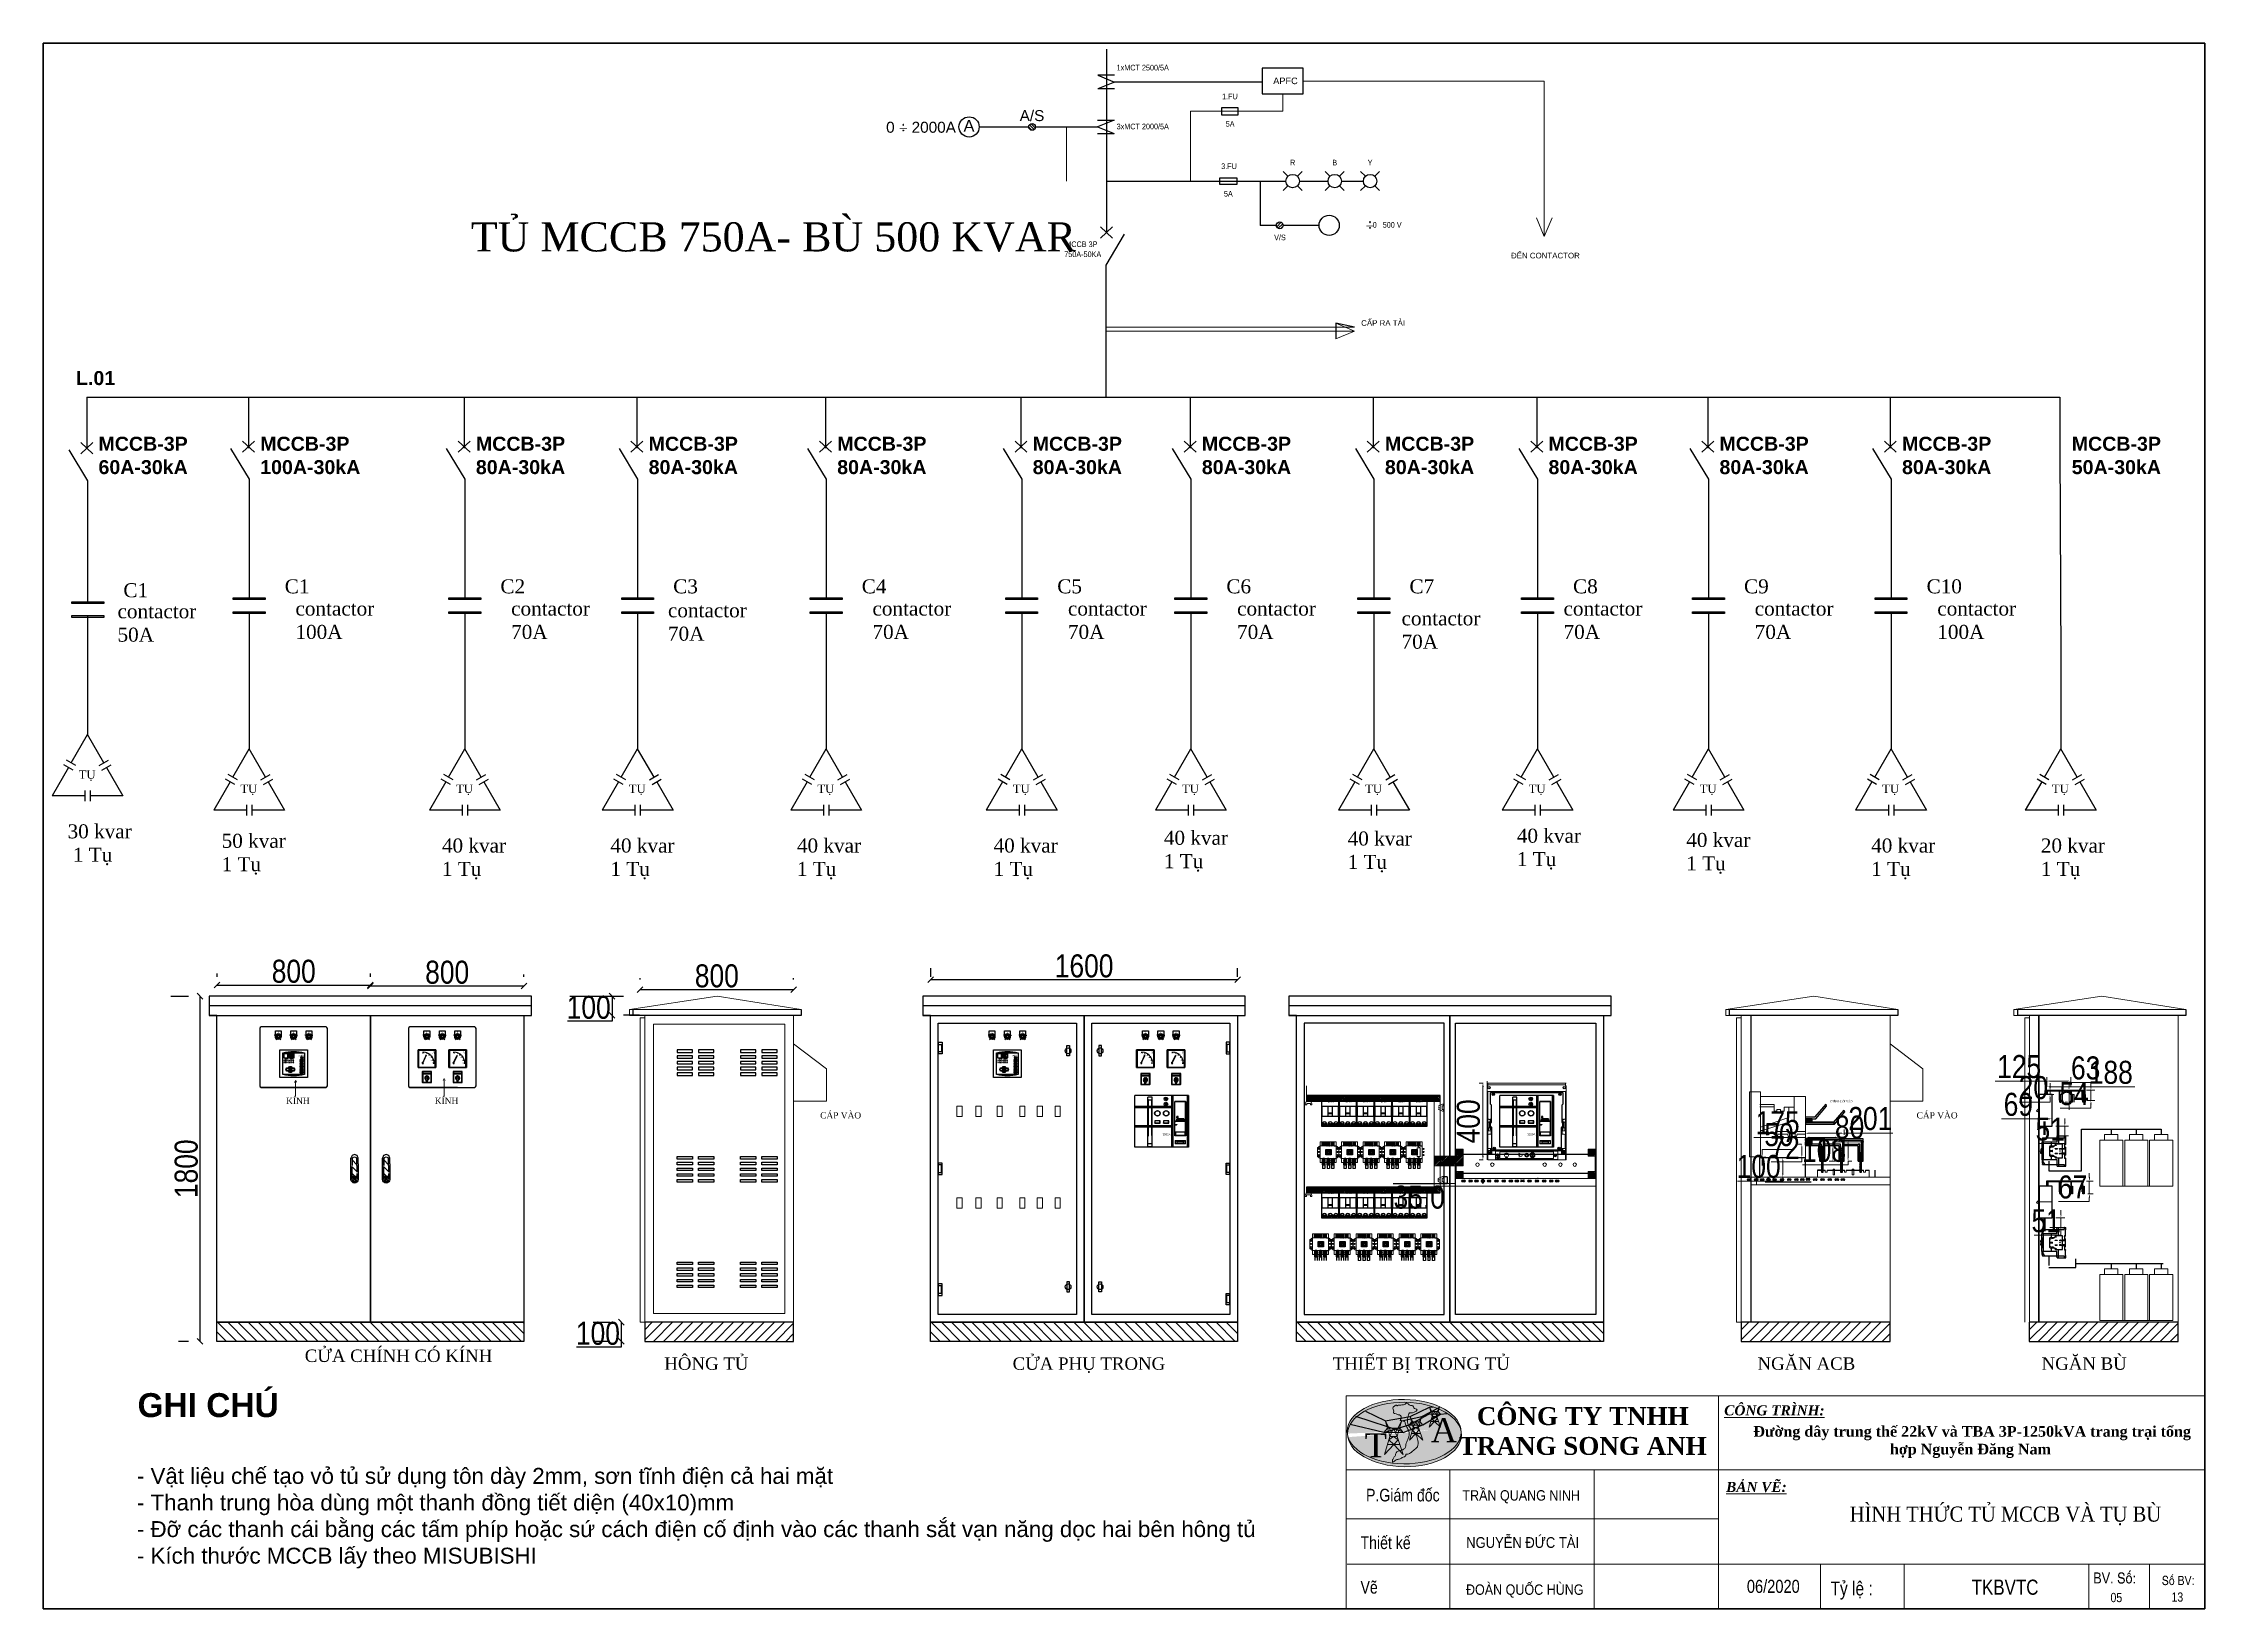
# Model space of a CAD drawing. Header units: millimetres. Extents: x 330554 to 656471, y 11007 to 130943.
# Drawn here: x 413726 to 424996, y 92136 to 100300 of the extents above; entities that cross this region are included whole.
import ezdxf
from ezdxf.enums import TextEntityAlignment as Align

# ---------------------------------------------------------------- set-up
doc = ezdxf.new("R2010")
doc.units = ezdxf.units.MM
doc.header["$LTSCALE"] = 6
doc.linetypes.add('CENTER2', pattern=[1.125, 0.75, -0.125, 0.125, -0.125])
for name, color, linetype in [('1', 7, 'Continuous'), ('BASBAR', 1, 'Continuous'), ('INSIDE', 6, 'Continuous'), ('Khung Bao', 101, 'Continuous'), ('KHUNGTEN', 30, 'Continuous'), ('KICHTHUOC', 3, 'Continuous'), ('thước đo', 3, 'Continuous'), ('đèn báo pha', 10, 'Continuous'), ('đường tâm', 30, 'CENTER2')]:
    doc.layers.add(name, color=color, linetype=linetype)
for name, color, linetype, lineweight in [('4', 4, 'Continuous', 18), ('Duongcoban', 4, 'Continuous', 30), ('HTDLXDM', 220, 'Continuous', 30), ('Khung', 7, 'Continuous', 20), ('Khung ten', 7, 'Continuous', 20), ('M & E', 5, 'Continuous', 30), ('netlonkhungten', 32, 'Continuous', 35), ('tex tieu de', 11, 'Continuous', 13), ('Text', 7, 'Continuous', 13), ('Text KHUNG TEN', 42, 'Continuous', 20), ('đường khung', 7, 'Continuous', 30)]:
    doc.layers.add(name, color=color, linetype=linetype, lineweight=lineweight)
doc.styles.add('500', font='VHELVEN.TTF', dxfattribs={"height": 500})
doc.styles.add('ghi chu', font='arial.ttf', dxfattribs={"height": 80})
doc.styles.add('Khung ten', font='VHELVCN.TTF', dxfattribs={"height": 30})
doc.styles.add('ktenBCKT_6o$0$VN', font='arial.ttf')
doc.styles.add('SIMPLEX', font='times.ttf', dxfattribs={"width": 0.7})
doc.styles.get("Standard").update_dxf_attribs({"font": 'VHELVCN.TTF', "height": 120})
doc.styles.add('tieu de', font='arialbd.ttf', dxfattribs={"height": 120})
doc.styles.add('VN', font='VHELVEN.TTF')
doc.styles.add('Vni-helvecondense', font='VHELVCN.TTF')
doc.styles.add('VNI-Time', font='VTIMESN.TTF', dxfattribs={"width": 0.9})
doc.dimstyles.new('ISO-30', dxfattribs={"dimtxt": 60, "dimasz": 20, "dimexe": 20, "dimexo": 20, "dimgap": 10, "dimtad": 1, "dimtoh": 1, "dimdec": 0, "dimrnd": 1, "dimtxsty": 'Standard', "dimcen": 25, "dimclrd": 7, "dimclre": 7, "dimadec": 0, "dimazin": 0, "dimtfac": 1, "dimtdec": 0, "dimtmove": 0, "dimatfit": 3, "dimfxl": 1, "dimlwd": 0, "dimlwe": 0, "dimarcsym": 0})
doc.dimstyles.get("Standard").update_dxf_attribs({"dimtxt": 0.18, "dimasz": 0.18, "dimexe": 0.18, "dimexo": 0.0625, "dimgap": 0.09, "dimtad": 0, "dimtih": 1, "dimtoh": 1, "dimdec": 4, "dimzin": 0, "dimdsep": 46, "dimtxsty": 'Standard', "dimcen": 0.09, "dimadec": 0, "dimazin": 0, "dimtfac": 1, "dimtdec": 4, "dimtofl": 0, "dimtmove": 0, "dimatfit": 3, "dimfxl": 1, "dimtolj": 1, "dimtzin": 0, "dimarcsym": 0})
doc.dimstyles.new('TL11', dxfattribs={"dimtxt": 60, "dimasz": 30, "dimexe": 60, "dimexo": 200, "dimgap": 10, "dimtad": 1, "dimtoh": 1, "dimdec": 0, "dimzin": 0, "dimdsep": 46, "dimtxsty": 'Standard', "dimblk": 'OBLIQUE', "dimcen": 0.09, "dimclrd": 6, "dimclre": 6, "dimclrt": 4, "dimadec": 0, "dimazin": 0, "dimtfac": 1, "dimtdec": 0, "dimtofl": 0, "dimtmove": 0, "dimatfit": 3, "dimldrblk": 'OBLIQUE', "dimfxl": 10, "dimtzin": 0, "dimarcsym": 0})
pattern_1 = [(225, (119530.09674, 106156.1728), (0.4354782166, -0.4354782166), [])]
pattern_2 = [(225, (119268.3512, 105676.51715), (0.4354782166, -0.4354782166), [])]
pattern_3 = [(225, (119154.9512, 105676.51715), (0.4354782166, -0.4354782166), [])]
pattern_4 = [(225, (119417.59674, 106156.1728), (0.4354782166, -0.4354782166), [])]
pattern_5 = [(225, (119041.5512, 105676.51715), (0.4354782166, -0.4354782166), [])]
pattern_6 = [(225, (119305.99674, 106156.1728), (0.4354782166, -0.4354782166), [])]
pattern_7 = [(225, (119193.49674, 106156.1728), (0.4354782166, -0.4354782166), [])]
pattern_8 = [(225, (119081.89674, 106156.1728), (0.4354782166, -0.4354782166), [])]
pattern_9 = [(225, (119606.7512, 105676.51715), (0.4354782166, -0.4354782166), [])]
pattern_10 = [(225, (119493.3512, 105676.51715), (0.4354782166, -0.4354782166), [])]
pattern_11 = [(225, (119379.9512, 105676.51715), (0.4354782166, -0.4354782166), [])]

msp = doc.modelspace()

# ---------------------------------------------------------------- texts
at = {"linetype": 'ByBlock', "lineweight": 18, "ltscale": 8}
for s, insert, char_height, width, attachment_point in [('{\\fTimes New Roman|b0|i0|c0|p18;TỦ MCCB 750A- BÙ 500 KVAR}', (415954.784, 99366.316), 151.93526, 15037.6048, 1), ('{\\fTimes New Roman|b0|i0|c0|p18; KÍNH}', (415114.987, 94801.304), 32.4648, 3213.16342, 3), ('{\\fTimes New Roman|b0|i0|c0|p18; KÍNH}', (415889.987, 94801.304), 32.4648, 3213.16342, 3), ('{\\fTimes New Roman|b0|i0|c0|p18;CÁP VÀO}', (417776.646, 94725.508), 32.4648, 3213.16342, 1), ('{\\fTimes New Roman|b0|i0|c0|p18;CÁP VÀO}', (423493.389, 94725.508), 32.4648, 3213.16342, 1), ('{\\fTimes New Roman|b0|i0|c0|p18;CỬA CHÍNH CÓ KÍNH}', (416067.412, 93488.11), 64.9296, 6426.32684, 3), ('{\\fTimes New Roman|b0|i0|c0|p18;HÔNG TỦ}', (417402.607, 93447.304), 64.9296, 6426.32684, 3), ('{\\fTimes New Roman|b0|i0|c0|p18;CỬA PHỤ TRONG}', (419575.708, 93447.304), 64.9296, 6426.32684, 3), ('{\\fTimes New Roman|b0|i0|c0|p18;THIẾT BỊ TRONG TỦ}', (421372.532, 93447.304), 64.9296, 6426.32684, 3), ('{\\fTimes New Roman|b0|i0|c0|p18;NGĂN ACB}', (423173.418, 93447.304), 64.9296, 6426.32684, 3), ('{\\fTimes New Roman|b0|i0|c0|p18;NGĂN BÙ}', (424589.047, 93447.304), 64.9296, 6426.32684, 3)]:
    msp.add_mtext(s, dxfattribs=dict(at, insert=insert, char_height=char_height, width=width, attachment_point=attachment_point))
at = {"ltscale": 8, "insert": (423101.742, 94780.937), "char_height": 10, "width": 900, "attachment_point": 5}
msp.add_mtext('{\\fTimes New Roman|b0|i0|c0|p18;ĐIỆN LƯỚI VÀO}', dxfattribs=at)
at = {"layer": 'HTDLXDM', "insert": (423145.263, 92669.33), "char_height": 78.732, "width": 2406.37917, "attachment_point": 1, "style": 'VNI-Time'}
msp.add_mtext('{\\fTimes New Roman|b0|i0|c0|p18;HÌNH THỨC TỦ MCCB VÀ TỤ BÙ}', dxfattribs=at)
at = {"layer": 'Khung ten', "color": 4, "insert": (423774.151, 93005.714), "char_height": 45.154318, "width": 2295.19554, "attachment_point": 5, "style": 'VN'}
msp.add_mtext(' {\\fTimes New Roman|b1|i0|c0|p18;\\H1.227x;Đường dây trung thế 22kV và TBA 3P-1250kVA trang trại tổng hợp Nguyễn Đăng Nam}', dxfattribs=at)
at = {"layer": 'KICHTHUOC', "color": 2, "ltscale": 8, "style": 'SIMPLEX', "width": 0.8}
for p in [(415030.913, 95142.563), (415805.913, 95142.563), (418752.32, 95142.563), (419552.18, 95142.563)]:
    msp.add_text('S', height=6.3, dxfattribs=at).set_placement(p, align=Align.MIDDLE_CENTER)
at = {"layer": 'tex tieu de'}
for s, insert, char_height, width, attachment_point, style in [('GHI CHÚ', (414585.813, 93197.452), 124.8, 723.48756, 5, 'tieu de'), ('- Vật liệu chế tạo vỏ tủ sử dụng tôn dày 2mm, sơ{\\fArial|b0|i0|c238|p34;n tĩnh đi}ện cả hai mặt\\P- Thanh trung hòa dùng một thanh đồng tiết diện (40x10)mm\\P- Ðỡ các thanh cái bằng các tấm phíp hoặc sứ cách điện cố định vào các thanh sắt vạn năng dọc hai bên hông tủ\\P- Kích thước MCCB lấy theo MISUBISHI', (414214.504, 92608.657), 83.2, 6118.31407, 4, 'ghi chu')]:
    msp.add_mtext(s, dxfattribs=dict(at, insert=insert, char_height=char_height, width=width, attachment_point=attachment_point, style=style))
at = {"layer": 'Text', "style": 'VNI-Time', "width": 0.9}
for s, height, p in [('TRAÀN QUANG NINH', 54.254, (421431.854, 92700.438)), ('NGUYEÃN ÑÖÙC TAØI', 56.28211, (421439.411, 92453.707)), ('ÑOAØN QUOÁC HUØNG', 54.254, (421450.508, 92209.1))]:
    msp.add_text(s, height=height, dxfattribs=at).set_placement(p, align=Align.CENTER)
at = {"layer": 'Text', "style": 'Vni-helvecondense'}
for s, height, p in [('BV. Soá: ', 57.4066, (424414.628, 92268.178)), (' Soá BV: ', 47.8388, (424756.677, 92260.088))]:
    msp.add_text(s, height=height, dxfattribs=at).set_placement(p)
for s, p in [('05', (424534.729, 92171.059)), ('13', (424852.915, 92173.449))]:
    msp.add_text(s, height=47.8388, dxfattribs=at).set_placement(p, align=Align.CENTER)
at = {"layer": 'Text'}
for s, insert, char_height, width, attachment_point, style in [('{\\fTimes New Roman|b1|i0|c0|p18;CÔNG TY TNHH\\PTRANG SONG ANH}', (421753.041, 93187.698), 93.32657, 1637.88129, 2, 'VN'), ('{\\fTimes New Roman|b1|i1|c0|p18;\\LCÔNG TRÌNH: }', (422752.04, 93170.594), 52.62521, 2297.10704, 5, 'ktenBCKT_6o$0$VN'), ('{\\fArial|b0|i0|c0|p34;\\W0.8;P.\\fArial|b0|i0|c238|p34;G\\fArial|b0|i0|c0|p34;iám\\fArial|b0|i0|c238|p34; đ\\fArial|b0|i0|c0|p34;ốc}', (420622.759, 92728.58), 65.781514, 733.99716, 4, 'VN'), ('{\\fTimes New Roman|b1|i1|c0|p18;\\LBẢN VẼ: }', (422658.036, 92771.121), 52.62521, 2297.10704, 5, 'ktenBCKT_6o$0$VN'), ('{\\fArial|b0|i0|c238|p34;\\W0.8;Thi\\fArial|b0|i0|c0|p34;ết kế }', (420594.095, 92480.206), 65.78151, 733.99716, 4, 'VN'), ('{\\fArial|b0|i0|c0|p34;\\W0.8;Vẽ}', (420594.095, 92247.984), 65.78151, 733.99716, 4, 'VN'), ('{\\W0.8; 06\\fArial|b0|i0|c238|p34;/20\\fArial|b0|i0|c0|p34;20}', (422587.282, 92252.736), 68.24054, 437.82936, 4, 'VN'), ('{\\fArial|b0|i0|c238|p34;\\W0.8;T\\fArial|b0|i0|c0|p34;ỷ lệ : }', (423044.56, 92231.313), 72.35967, 807.39688, 4, 'VN'), ('{\\W0.8;TKBVTC}', (423780.844, 92248.241), 78.93782, 733.99716, 4, 'VN')]:
    msp.add_mtext(s, dxfattribs=dict(at, insert=insert, char_height=char_height, width=width, attachment_point=attachment_point, style=style))
at = {"layer": 'thước đo', "color": 0, "linetype": 'ByBlock', "ltscale": 8, "width": 0.8}
for s, height, style, p in [('1xMCT 2500/5A', 29.45341, 'VN', (419458.737, 100172.859)), ('1.FU', 29.4534, 'VN', (419913.058, 100022.447)), ('3xMCT 2000/5A', 29.45341, 'VN', (419458.737, 99865.987)), ('5A', 29.4534, 'VN', (419914.483, 99879.107)), ('3.FU', 29.4534, 'VN', (419908.407, 99658.709)), ('R', 29.453, 'VN', (420240.302, 99677.77)), ('B', 29.453, 'VN', (420459.762, 99677.77)), ('Y', 29.453, 'VN', (420644.109, 99677.77)), ('5A', 29.4534, 'VN', (419904.913, 99515.37)), ('V/S', 29.4534, 'VN', (420174.114, 99287.392)), ('0   500 V', 29.4534, 'VN', (420733.007, 99352.913)), ('A', 12.525, 'SIMPLEX', (415761.34, 95037.451)), ('V', 12.525, 'SIMPLEX', (415921.366, 95037.451)), ('A', 12.525, 'SIMPLEX', (419507.607, 95037.451)), ('V', 12.525, 'SIMPLEX', (419667.633, 95037.451))]:
    msp.add_text(s, height=height, dxfattribs=dict(at, style=style)).set_placement(p, align=Align.MIDDLE_CENTER)
at = {"layer": 'thước đo', "color": 0, "linetype": 'ByBlock', "ltscale": 8, "style": '500'}
for s, height, p in [('APFC', 34.2907, (420202.814, 100103.824)), ('0    2000A', 57.1511, (418302.59, 99861.962)), ('_', 48.281, (418210.338, 99890.458)), ('A/S', 57.1511, (418881.316, 99922.682)), ('_', 48.281, (420643.731, 99382.736))]:
    msp.add_text(s, height=height, dxfattribs=at).set_placement(p, align=Align.MIDDLE_CENTER)
at = {"layer": 'thước đo', "color": 0, "linetype": 'ByBlock', "ltscale": 8, "style": '500', "text_generation_flag": 2}
msp.add_text('A', height=60.961, dxfattribs=at).set_placement((418552.88, 99869.861), align=Align.MIDDLE_CENTER)
at = {"layer": 'thước đo', "color": 0, "linetype": 'ByBlock', "ltscale": 8, "style": 'VN', "width": 0.8}
for s, p in [('750A-50KA', (419049.497, 99184.938)), ('MCCB 3P', (419054.909, 99237.164))]:
    msp.add_text(s, height=29.4534, dxfattribs=at).set_placement(p)
at = {"layer": 'thước đo', "color": 0, "linetype": 'ByBlock', "ltscale": 8, "style": 'tieu de'}
msp.add_text('L.01', height=73.125, dxfattribs=at).set_placement((413998.957, 98517.413), align=Align.CENTER)
at = {"layer": 'thước đo', "ltscale": 8, "style": 'SIMPLEX', "width": 0.8}
for p in [(414950.913, 95142.553), (415725.913, 95142.553), (418672.319, 95142.553), (419472.18, 95142.553)]:
    msp.add_text('T', height=6.3, dxfattribs=at).set_placement(p, align=Align.MIDDLE_CENTER)
at = {"layer": 'thước đo', "color": 0, "linetype": 'ByBlock', "ltscale": 8, "attachment_point": 1}
for s, insert, char_height, width, style in [('{\\fArial|b0|i0|c0|p34;ĐẾN CONTACTOR}', (421378.678, 99207.381), 29.45341, 7518.8024, 'VN'), ('{\\fArial|b0|i0|c0|p34;CẤP RA TẢI}', (420597.626, 98855.945), 29.45341, 7518.8024, 'VN'), ('MCCB-3P\\P60A-30kA', (414013.928, 98248.051), 73.125, 723.78472, 'tieu de'), ('MCCB-3P\\P100A-30kA', (414857.174, 98248.051), 73.125, 723.78472, 'tieu de'), ('MCCB-3P\\P80A-30kA', (415981.68, 98248.051), 73.125, 723.78472, 'tieu de'), ('MCCB-3P\\P80A-30kA', (416882.5, 98248.051), 73.125, 723.78472, 'tieu de'), ('MCCB-3P\\P80A-30kA', (417865.548, 98248.051), 73.125, 723.78472, 'tieu de'), ('MCCB-3P\\P80A-30kA', (418884.878, 98248.051), 73.125, 723.78472, 'tieu de'), ('MCCB-3P\\P80A-30kA', (419766.719, 98248.051), 73.125, 723.78472, 'tieu de'), ('MCCB-3P\\P80A-30kA', (420721.32, 98248.051), 73.125, 723.78472, 'tieu de'), ('MCCB-3P\\P80A-30kA', (421574.078, 98248.051), 73.125, 723.78472, 'tieu de'), ('MCCB-3P\\P80A-30kA', (422465.56, 98248.051), 73.125, 723.78472, 'tieu de'), ('MCCB-3P\\P80A-30kA', (423417.456, 98248.051), 73.125, 723.78472, 'tieu de'), ('MCCB-3P\\P50A-30kA', (424302.131, 98248.051), 73.125, 723.78472, 'tieu de'), ('{\\fTimes New Roman|b0|i0|c0|p18;C1}', (414143.841, 97484.308), 73.125, 723.78472, 'tieu de'), ('{\\fTimes New Roman|b0|i0|c0|p18;C1}', (414985.178, 97504.511), 73.125, 723.78472, 'tieu de'), ('{\\fTimes New Roman|b0|i0|c0|p18;C2}', (416109.684, 97504.511), 73.125, 723.78472, 'tieu de'), ('{\\fTimes New Roman|b0|i0|c0|p18;C3}', (417010.505, 97504.511), 73.125, 723.78472, 'tieu de'), ('{\\fTimes New Roman|b0|i0|c0|p18;C4}', (417993.552, 97504.511), 73.125, 723.78472, 'tieu de'), ('{\\fTimes New Roman|b0|i0|c0|p18;C5}', (419012.882, 97504.511), 73.125, 723.78472, 'tieu de'), ('{\\fTimes New Roman|b0|i0|c0|p18;C6}', (419894.723, 97504.511), 73.125, 723.78472, 'tieu de'), ('{\\fTimes New Roman|b0|i0|c0|p18;C7}', (420849.324, 97504.511), 73.125, 723.78472, 'tieu de'), ('{\\fTimes New Roman|b0|i0|c0|p18;C8}', (421702.082, 97504.511), 73.125, 723.78472, 'tieu de'), ('{\\fTimes New Roman|b0|i0|c0|p18;C9}', (422593.564, 97504.511), 73.125, 723.78472, 'tieu de'), ('{\\fTimes New Roman|b0|i0|c0|p18;C10}', (423545.46, 97504.511), 73.125, 723.78472, 'tieu de'), ('{\\fTimes New Roman|b0|i0|c0|p18;contactor\\P100A}', (415041.049, 97388.681), 73.125, 723.78472, 'tieu de'), ('{\\fTimes New Roman|b0|i0|c0|p18;contactor\\P70A}', (416165.555, 97388.681), 73.125, 723.78472, 'tieu de'), ('{\\fTimes New Roman|b0|i0|c0|p18;contactor\\P70A}', (418049.424, 97388.681), 73.125, 723.78472, 'tieu de'), ('{\\fTimes New Roman|b0|i0|c0|p18;contactor\\P70A}', (419068.754, 97388.681), 73.125, 723.78472, 'tieu de'), ('{\\fTimes New Roman|b0|i0|c0|p18;contactor\\P70A}', (419950.594, 97388.681), 73.125, 723.78472, 'tieu de'), ('{\\fTimes New Roman|b0|i0|c0|p18;contactor\\P70A}', (421652.653, 97388.681), 73.125, 723.78472, 'tieu de'), ('{\\fTimes New Roman|b0|i0|c0|p18;contactor\\P70A}', (422649.435, 97388.681), 73.125, 723.78472, 'tieu de'), ('{\\fTimes New Roman|b0|i0|c0|p18;contactor\\P100A}', (423601.331, 97388.681), 73.125, 723.78472, 'tieu de'), ('{\\fTimes New Roman|b0|i0|c0|p18;contactor\\P50A}', (414113.26, 97374.433), 73.125, 723.78472, 'tieu de'), ('{\\fTimes New Roman|b0|i0|c0|p18;contactor\\P70A}', (416983.306, 97379.509), 73.125, 723.78472, 'tieu de'), ('{\\fTimes New Roman|b0|i0|c0|p18;contactor\\P70A}', (420808.021, 97337.549), 73.125, 723.78472, 'tieu de'), ('{\\fTimes New Roman|b0|i0|c0|p18;30 kvar\\P 1 Tụ}', (413852.985, 96226.986), 73.125, 723.78472, 'tieu de'), ('{\\fTimes New Roman|b0|i0|c0|p18;50 kvar\\P1 Tụ}', (414656.303, 96177.571), 73.125, 723.78472, 'tieu de'), ('{\\fTimes New Roman|b0|i0|c0|p18;40 kvar\\P1 Tụ}', (415804.9, 96153.029), 73.125, 723.78472, 'tieu de'), ('{\\fTimes New Roman|b0|i0|c0|p18;40 kvar\\P1 Tụ}', (416683.042, 96153.029), 73.125, 723.78472, 'tieu de'), ('{\\fTimes New Roman|b0|i0|c0|p18;40 kvar\\P1 Tụ}', (417655.662, 96153.029), 73.125, 723.78472, 'tieu de'), ('{\\fTimes New Roman|b0|i0|c0|p18;40 kvar\\P1 Tụ}', (418680.928, 96153.029), 73.125, 723.78472, 'tieu de'), ('{\\fTimes New Roman|b0|i0|c0|p18;40 kvar\\P1 Tụ}', (419568.765, 96193.229), 73.125, 723.78472, 'tieu de'), ('{\\fTimes New Roman|b0|i0|c0|p18;40 kvar\\P1 Tụ}', (420527.081, 96189.603), 73.125, 723.78472, 'tieu de'), ('{\\fTimes New Roman|b0|i0|c0|p18;40 kvar\\P1 Tụ}', (421409.166, 96204.107), 73.125, 723.78472, 'tieu de'), ('{\\fTimes New Roman|b0|i0|c0|p18;40 kvar\\P1 Tụ}', (422292.457, 96181.992), 73.125, 723.78472, 'tieu de'), ('{\\fTimes New Roman|b0|i0|c0|p18;40 kvar\\P1 Tụ}', (423256.513, 96153.029), 73.125, 723.78472, 'tieu de'), ('{\\fTimes New Roman|b0|i0|c0|p18;20 kvar\\P1 Tụ}', (424141.188, 96153.029), 73.125, 723.78472, 'tieu de')]:
    msp.add_mtext(s, dxfattribs=dict(at, insert=insert, char_height=char_height, width=width, style=style))
at = {"layer": 'thước đo', "color": 0, "linetype": 'ByBlock', "ltscale": 8}
for s, insert, char_height, width, attachment_point in [('{\\fTimes New Roman|b0|i0|c0|p18;TỤ }', (413954.755, 96480.886), 43.8048, 1971.216, 5), ('{\\fTimes New Roman|b0|i0|c0|p18;TỤ }', (414798.001, 96406.929), 43.8048, 1971.216, 5), ('{\\fTimes New Roman|b0|i0|c0|p18;TỤ }', (415922.507, 96406.929), 43.8048, 1971.216, 5), ('{\\fTimes New Roman|b0|i0|c0|p18;TỤ }', (416823.328, 96406.929), 43.8048, 1971.216, 5), ('{\\fTimes New Roman|b0|i0|c0|p18;TỤ }', (417806.376, 96406.929), 43.8048, 1971.216, 5), ('{\\fTimes New Roman|b0|i0|c0|p18;TỤ }', (418825.706, 96406.929), 43.8048, 1971.216, 5), ('{\\fTimes New Roman|b0|i0|c0|p18;TỤ }', (419707.546, 96406.929), 43.8048, 1971.216, 5), ('{\\fTimes New Roman|b0|i0|c0|p18;TỤ }', (420662.148, 96406.929), 43.8048, 1971.216, 5), ('{\\fTimes New Roman|b0|i0|c0|p18;TỤ }', (421514.906, 96406.929), 43.8048, 1971.216, 5), ('{\\fTimes New Roman|b0|i0|c0|p18;TỤ }', (422406.387, 96406.929), 43.8048, 1971.216, 5), ('{\\fTimes New Roman|b0|i0|c0|p18;TỤ }', (423358.283, 96406.929), 43.8048, 1971.216, 5), ('{\\fTimes New Roman|b0|i0|c0|p18;TỤ }', (424242.958, 96406.929), 43.8048, 1971.216, 5), ('{\\C6; \\P\\fArial|b0|i0|c0|p34;\\H0.20408x;\\C1;3000}', (415707.663, 95066.86), 19.6392, 3720.37789, 2), ('{\\C6; \\P\\fArial|b0|i0|c0|p34;\\H0.20408x;\\C1;2500}', (415723.823, 95065.001), 19.6392, 3720.37789, 2), ('{\\C6; \\P\\fArial|b0|i0|c0|p34;\\H0.20408x;\\C1;2000}', (415736.348, 95056.484), 19.6392, 3720.37789, 2), ('{\\C6; \\P\\fArial|b0|i0|c0|p34;\\H0.20408x;\\C1;1000}', (415745.366, 95044.46), 19.6392, 3720.37789, 2), ('{\\C6; \\P\\fArial|b0|i0|c0|p34;\\H0.20408x;\\C1;500}', (415867.689, 95066.86), 19.6392, 3720.37789, 2), ('{\\C6; \\P\\fArial|b0|i0|c0|p34;\\H0.20408x;\\C1;400}', (415883.849, 95065.001), 19.6392, 3720.37789, 2), ('{\\C6; \\P\\fArial|b0|i0|c0|p34;\\H0.20408x;\\C1;300}', (415896.374, 95056.484), 19.6392, 3720.37789, 2), ('{\\C6; \\P\\fArial|b0|i0|c0|p34;\\H0.20408x;\\C1;200}', (415905.392, 95044.46), 19.6392, 3720.37789, 2), ('{\\C6; \\P\\fArial|b0|i0|c0|p34;\\H0.20408x;\\C1;3000}', (419453.93, 95066.86), 19.6392, 3720.37789, 2), ('{\\C6; \\P\\fArial|b0|i0|c0|p34;\\H0.20408x;\\C1;2500}', (419470.09, 95065.001), 19.6392, 3720.37789, 2), ('{\\C6; \\P\\fArial|b0|i0|c0|p34;\\H0.20408x;\\C1;2000}', (419482.615, 95056.484), 19.6392, 3720.37789, 2), ('{\\C6; \\P\\fArial|b0|i0|c0|p34;\\H0.20408x;\\C1;1000}', (419491.633, 95044.46), 19.6392, 3720.37789, 2), ('{\\C6; \\P\\fArial|b0|i0|c0|p34;\\H0.20408x;\\C1;500}', (419613.956, 95066.86), 19.6392, 3720.37789, 2), ('{\\C6; \\P\\fArial|b0|i0|c0|p34;\\H0.20408x;\\C1;400}', (419630.116, 95065.001), 19.6392, 3720.37789, 2), ('{\\C6; \\P\\fArial|b0|i0|c0|p34;\\H0.20408x;\\C1;300}', (419642.641, 95056.484), 19.6392, 3720.37789, 2), ('{\\C6; \\P\\fArial|b0|i0|c0|p34;\\H0.20408x;\\C1;200}', (419651.659, 95044.46), 19.6392, 3720.37789, 2), ('{\\C6; \\P\\fArial|b0|i0|c0|p34;\\H0.20408x;\\C1;500}', (415750.877, 95030.432), 19.6392, 3720.37789, 2), ('{\\C6; \\P\\fArial|b0|i0|c0|p34;\\H0.20408x;\\C1;0}', (415754.757, 95016.76), 19.6392, 3720.37789, 2), ('{\\C6; \\P\\fArial|b0|i0|c0|p34;\\H0.20408x;\\C1;100}', (415910.903, 95030.432), 19.6392, 3720.37789, 2), ('{\\C6; \\P\\fArial|b0|i0|c0|p34;\\H0.20408x;\\C1;0}', (415914.783, 95016.76), 19.6392, 3720.37789, 2), ('{\\C6; \\P\\fArial|b0|i0|c0|p34;\\H0.20408x;\\C1;500}', (419497.144, 95030.432), 19.6392, 3720.37789, 2), ('{\\C6; \\P\\fArial|b0|i0|c0|p34;\\H0.20408x;\\C1;0}', (419501.024, 95016.76), 19.6392, 3720.37789, 2), ('{\\C6; \\P\\fArial|b0|i0|c0|p34;\\H0.20408x;\\C1;100}', (419657.17, 95030.432), 19.6392, 3720.37789, 2), ('{\\C6; \\P\\fArial|b0|i0|c0|p34;\\H0.20408x;\\C1;0}', (419661.05, 95016.76), 19.6392, 3720.37789, 2)]:
    msp.add_mtext(s, dxfattribs=dict(at, insert=insert, char_height=char_height, width=width, attachment_point=attachment_point))
at = {"layer": 'đèn báo pha', "color": 1, "ltscale": 8, "style": 'SIMPLEX', "width": 0.8}
for p in [(415110.852, 95142.563), (415885.852, 95142.563), (418832.258, 95142.563), (419632.119, 95142.563)]:
    msp.add_text('R', height=6.3, dxfattribs=at).set_placement(p, align=Align.MIDDLE_CENTER)
at = {"layer": 'đèn báo pha', "color": 1, "ltscale": 8, "attachment_point": 3}
for s, insert, char_height, width in [('{\\fVNI-Helve|b0|i0|c0|p2;  \\H0.6667x; \\H0.75x;100A}', (420455.803, 94786.281), 20.11807, 297.24941), ('{\\fVNI-Helve|b0|i0|c0|p2;  \\H0.6667x; \\H0.75x;100A}', (420547.803, 94786.281), 20.11807, 297.24941), ('{\\fVNI-Helve|b0|i0|c0|p2;  \\H0.6667x; \\H0.75x;100A}', (420639.803, 94786.281), 20.11807, 297.24941), ('{\\fVNI-Helve|b0|i0|c0|p2;  \\H0.6667x; \\H0.75x;100A}', (420731.803, 94786.281), 20.11807, 297.24941), ('{\\fVNI-Helve|b0|i0|c0|p2;  \\H0.6667x; \\H0.75x;100A}', (420823.803, 94786.281), 20.11807, 297.24941), ('{\\fVNI-Helve|b0|i0|c0|p2;  \\H0.6667x; \\H0.75x;100A}', (420915.803, 94786.281), 20.11807, 297.24941), ('{\\fVNI-Helve|b0|i0|c0|p2;  \\H0.6667x; \\H0.75x;3200A}', (419602.889, 94615.127), 20.11807, 297.24941), ('{\\fVNI-Helve|b0|i0|c0|p2;  \\H0.6667x; \\H0.75x;100A}', (420444.038, 94554.672), 18.10626, 267.52446), ('{\\fVNI-Helve|b0|i0|c0|p2;  \\H0.6667x; \\H0.75x;100A}', (420555.638, 94554.672), 18.10626, 267.52446), ('{\\fVNI-Helve|b0|i0|c0|p2;  \\H0.6667x; \\H0.75x;100A}', (420668.138, 94554.672), 18.10626, 267.52446), ('{\\fVNI-Helve|b0|i0|c0|p2;  \\H0.6667x; \\H0.75x;100A}', (420779.738, 94554.672), 18.10626, 267.52446), ('{\\fVNI-Helve|b0|i0|c0|p2;  \\H0.6667x; \\H0.75x;100A}', (420892.238, 94554.672), 18.10626, 267.52446), ('{\\fVNI-Helve|b0|i0|c0|p2;  \\H0.6667x; \\H0.75x;3200A}', (421505.157, 94615.127), 20.11807, 297.24941), ('{\\fVNI-Helve|b0|i0|c0|p2;  \\H0.6667x; \\H0.75x;100A}', (420455.803, 94308.51), 20.11807, 297.24941), ('{\\fVNI-Helve|b0|i0|c0|p2;  \\H0.6667x; \\H0.75x;100A}', (420547.803, 94308.51), 20.11807, 297.24941), ('{\\fVNI-Helve|b0|i0|c0|p2;  \\H0.6667x; \\H0.75x;100A}', (420639.803, 94308.51), 20.11807, 297.24941), ('{\\fVNI-Helve|b0|i0|c0|p2;  \\H0.6667x; \\H0.75x;100A}', (420731.803, 94308.51), 20.11807, 297.24941), ('{\\fVNI-Helve|b0|i0|c0|p2;  \\H0.6667x; \\H0.75x;100A}', (420823.803, 94308.51), 20.11807, 297.24941), ('{\\fVNI-Helve|b0|i0|c0|p2;  \\H0.6667x; \\H0.75x;100A}', (420915.803, 94308.51), 20.11807, 297.24941), ('{\\fVNI-Helve|b0|i0|c0|p2;  \\H0.6667x; \\H0.75x;100A}', (420403.692, 94075.017), 18.10626, 267.52446), ('{\\fVNI-Helve|b0|i0|c0|p2;  \\H0.6667x; \\H0.75x;100A}', (420517.092, 94075.017), 18.10626, 267.52446), ('{\\fVNI-Helve|b0|i0|c0|p2;  \\H0.6667x; \\H0.75x;100A}', (420630.492, 94075.017), 18.10626, 267.52446), ('{\\fVNI-Helve|b0|i0|c0|p2;  \\H0.6667x; \\H0.75x;100A}', (420742.092, 94075.017), 18.10626, 267.52446), ('{\\fVNI-Helve|b0|i0|c0|p2;  \\H0.6667x; \\H0.75x;100A}', (420855.492, 94075.017), 18.10626, 267.52446), ('{\\fVNI-Helve|b0|i0|c0|p2;  \\H0.6667x; \\H0.75x;100A}', (420968.892, 94075.017), 18.10626, 267.52446)]:
    msp.add_mtext(s, dxfattribs=dict(at, insert=insert, char_height=char_height, width=width))

# ---------------------------------------------------------------- blocks, each defined once
blk = doc.blocks.new('bo dk tu bu')
at = {"color": 1, "ltscale": 0.1}
for p, q in [((23, 74), (23, 61)), ((23, 74), (30, 74)), ((24, 68), (23, 61)), ((23, 61), (30, 61)), ((23, 61), (29, 61)), ((24, 74), (24, 68)), ((24, 74), (30, 74)), ((29, 61), (30, 68)), ((30, 61), (30, 74)), ((30, 68), (30, 74)), ((34, 74), (34, 67)), ((34, 74), (34, 68)), ((34, 74), (41, 74)), ((34, 74), (40, 74)), ((34, 68), (40, 68)), ((34, 67), (40, 67)), ((34, 61), (34, 61)), ((34, 61), (34, 61)), ((34, 61), (41, 61)), ((34, 61), (40, 61)), ((40, 68), (40, 74)), ((40, 61), (40, 67)), ((41, 61), (41, 74)), ((45, 74), (45, 61)), ((45, 74), (45, 68)), ((45, 74), (52, 74)), ((45, 74), (51, 74)), ((45, 68), (51, 68)), ((45, 67), (45, 61)), ((45, 67), (51, 67)), ((45, 61), (52, 61)), ((45, 61), (51, 61)), ((51, 68), (51, 74)), ((51, 61), (51, 67)), ((52, 61), (52, 74))]:
    blk.add_line(p, q, dxfattribs=at)
at = {"ltscale": 0.1}
for p, q in [((39, 10), (35, 5)), ((35, 5), (42, 5)), ((39, 10), (42, 5)), ((39, -13), (35, -7)), ((35, -7), (42, -7)), ((39, -13), (42, -7))]:
    blk.add_line(p, q, dxfattribs=at)
for points in [[(-28, 61), (-13, 61), (-13, 59), (-28, 59)], [(-28, 53), (-13, 53), (-13, 51), (-28, 51)], [(-28, 47), (-10, 47), (-10, 45), (-28, 45)], [(-28, 39), (-10, 39), (-10, 37), (-28, 37)], [(-28, 31), (-10, 31), (-10, 29), (-28, 29)], [(-28, 23), (-10, 23), (-10, 21), (-28, 21)], [(-28, 15), (-10, 15), (-10, 13), (-28, 13)], [(-28, 8), (-10, 8), (-10, 6), (-28, 6)], [(-28, 1), (-10, 1), (-10, -1), (-28, -1)], [(34, -1), (30, 7), (21, 7), (16, -1), (21, -9), (30, -9)], [(32, -1), (29, 5), (22, 5), (18, -1), (22, -7), (29, -7)], [(19, 78), (72, 78), (72, 58), (19, 58)], [(25, 56), (40, 56), (40, 54), (25, 54)], [(48, 7), (43, 14), (34, 14), (30, 7), (34, -1), (43, -1)], [(46, 7), (42, 13), (35, 13), (32, 7), (35, 1), (42, 1)], [(61, -1), (57, 7), (48, 7), (43, -1), (48, -9), (57, -9)], [(60, -1), (56, 5), (49, 5), (45, -1), (49, -7), (56, -7)], [(51, 56), (66, 56), (66, 54), (51, 54)], [(-28, -5), (-10, -5), (-10, -7), (-28, -7)], [(-28, -12), (-10, -12), (-10, -14), (-28, -14)], [(-28, -17), (-10, -17), (-10, -19), (-28, -19)], [(48, -9), (43, -1), (34, -1), (30, -9), (34, -17), (43, -17)], [(46, -9), (42, -3), (35, -3), (32, -9), (35, -15), (42, -15)]]:
    blk.add_lwpolyline(points, close=True, dxfattribs=at)
at = {"color": 1, "ltscale": 0.1}
for centre, radius in [((-27, 60), 0.739), ((23, 45), 1.15), ((27, 55), 0.739), ((30, 45), 1.15), ((32, 61), 0.242), ((36, 45), 1.15)]:
    blk.add_circle(centre, radius, dxfattribs=at)
at = {"ltscale": 0.1}
for centre, radius in [((-27, 52), 0.739), ((-27, 46), 0.739), ((-27, 38), 0.739), ((-27, 30), 0.739), ((-27, 22), 0.739), ((-27, 14), 0.739), ((-27, 7), 0.739), ((-27, 0), 0.739), ((23, 35), 1.15), ((30, 35), 1.15), ((36, 35), 1.15), ((43, 45), 1.15), ((43, 35), 1.15), ((50, 45), 1.15), ((50, 35), 1.15), ((57, 45), 1.15), ((57, 35), 1.15), ((63, 45), 1.15), ((63, 35), 1.15), ((70, 45), 1.15), ((70, 35), 1.15), ((-27, -6), 0.739), ((-27, -13), 0.739), ((-27, -18), 0.739)]:
    blk.add_circle(centre, radius, dxfattribs=at)
at = {"layer": 'INSIDE', "color": 6}
for points in [[(-48, -42), (92, -42), (92, 98), (-48, 98)], [(-33, -27), (77, -27), (77, 83), (-33, 83)]]:
    blk.add_lwpolyline(points, close=True, dxfattribs=at)
for centre, start, end in [((22, -124), 75.2113, 104.7887), ((22, 180), 255.2113, 284.7887)]:
    blk.add_arc(centre, 214, start, end, dxfattribs=at)
at = {"layer": 'Text KHUNG TEN', "color": 5, "lineweight": 13, "style": 'Khung ten'}
blk.add_text('Mikro', height=7.71, dxfattribs=at).set_placement((-28, 70), align=Align.MIDDLE_LEFT)
blk = doc.blocks.new('_Oblique')
at = {"color": 0, "lineweight": -2}
blk.add_line((-0.5, -0.5), (0.5, 0.5), dxfattribs=at)
blk = doc.blocks.new('*D554')
at = {"layer": 'Defpoints', "color": 0, "transparency": 16777216}
for p in [(416272, 95331), (416634, 95231), (416692, 95231)]:
    blk.add_point(p, dxfattribs=at)
at = {"layer": 'Khung Bao', "color": 6, "lineweight": -2, "transparency": 16777216}
for p, q in [((416472, 95331), (416752, 95331)), ((416692, 95331), (416692, 95231)), ((416692, 95231), (416692, 95201)), ((416834, 95231), (416752, 95231)), ((416692, 95201), (416459, 95201))]:
    blk.add_line(p, q, dxfattribs=at)
at = {"layer": 'Khung Bao', "color": 6, "lineweight": -2, "transparency": 16777216, "xscale": 30, "yscale": 30, "zscale": 30}
for p, rotation in [((416692, 95331), 90), ((416692, 95231), 270)]:
    blk.add_blockref('_Oblique', p, dxfattribs=dict(at, rotation=rotation))
at = {"layer": 'Khung Bao', "color": 4, "transparency": 16777216, "insert": (416570, 95272), "char_height": 120, "attachment_point": 5}
blk.add_mtext('100', dxfattribs=at)
blk = doc.blocks.new('*D555')
at = {"layer": 'Defpoints', "color": 0, "transparency": 16777216}
for p in [(415432, 95389), (414632, 95231), (415432, 95231)]:
    blk.add_point(p, dxfattribs=at)
at = {"layer": 'Khung Bao', "color": 6, "lineweight": -2, "transparency": 16777216}
for p, q in [((414632, 95431), (414632, 95449)), ((414632, 95389), (415432, 95389)), ((415432, 95431), (415432, 95449))]:
    blk.add_line(p, q, dxfattribs=at)
at = {"layer": 'Khung Bao', "color": 6, "lineweight": -2, "transparency": 16777216, "xscale": 30, "yscale": 30, "zscale": 30, "rotation": 180}
blk.add_blockref('_Oblique', (414632, 95389), dxfattribs=at)
at = {"layer": 'Khung Bao', "color": 6, "lineweight": -2, "transparency": 16777216, "xscale": 30, "yscale": 30, "zscale": 30}
blk.add_blockref('_Oblique', (415432, 95389), dxfattribs=at)
at = {"layer": 'Khung Bao', "color": 4, "transparency": 16777216, "insert": (415032, 95460), "char_height": 120, "attachment_point": 5}
blk.add_mtext('800', dxfattribs=at)
blk = doc.blocks.new('*D556')
at = {"layer": 'Defpoints', "color": 0, "transparency": 16777216}
for p in [(416232, 95384), (415432, 95236), (416232, 95231)]:
    blk.add_point(p, dxfattribs=at)
at = {"layer": 'Khung Bao', "color": 6, "lineweight": -2, "transparency": 16777216}
for p, q in [((415432, 95436), (415432, 95444)), ((415432, 95384), (416232, 95384)), ((416232, 95431), (416232, 95444))]:
    blk.add_line(p, q, dxfattribs=at)
at = {"layer": 'Khung Bao', "color": 6, "lineweight": -2, "transparency": 16777216, "xscale": 30, "yscale": 30, "zscale": 30, "rotation": 180}
blk.add_blockref('_Oblique', (415432, 95384), dxfattribs=at)
at = {"layer": 'Khung Bao', "color": 6, "lineweight": -2, "transparency": 16777216, "xscale": 30, "yscale": 30, "zscale": 30}
blk.add_blockref('_Oblique', (416232, 95384), dxfattribs=at)
at = {"layer": 'Khung Bao', "color": 4, "transparency": 16777216, "insert": (415832, 95455), "char_height": 120, "attachment_point": 5}
blk.add_mtext('800', dxfattribs=at)
blk = doc.blocks.new('*D557')
at = {"layer": 'Defpoints', "color": 0, "transparency": 16777216}
for p in [(414592, 95331), (414543, 93531), (414632, 93531)]:
    blk.add_point(p, dxfattribs=at)
at = {"layer": 'Khung Bao', "color": 6, "lineweight": -2, "transparency": 16777216}
for p, q in [((414392, 95331), (414483, 95331)), ((414543, 95331), (414543, 93531)), ((414432, 93531), (414483, 93531))]:
    blk.add_line(p, q, dxfattribs=at)
at = {"layer": 'Khung Bao', "color": 6, "lineweight": -2, "transparency": 16777216, "xscale": 30, "yscale": 30, "zscale": 30}
for p, rotation in [((414543, 95331), 90), ((414543, 93531), 270)]:
    blk.add_blockref('_Oblique', p, dxfattribs=dict(at, rotation=rotation))
at = {"layer": 'Khung Bao', "color": 4, "transparency": 16777216, "insert": (414472, 94431), "char_height": 120, "attachment_point": 5, "rotation": 90}
blk.add_mtext('1800', dxfattribs=at)
blk = doc.blocks.new('*D553')
at = {"layer": 'Defpoints', "color": 0, "transparency": 16777216}
for p in [(416793, 93631), (416740, 93531), (416793, 93531)]:
    blk.add_point(p, dxfattribs=at)
at = {"layer": 'Khung Bao', "color": 6, "lineweight": -2, "transparency": 16777216}
for p, q in [((416593, 93631), (416680, 93631)), ((416740, 93631), (416740, 93531)), ((416740, 93501), (416506, 93501)), ((416593, 93531), (416680, 93531)), ((416740, 93531), (416740, 93501))]:
    blk.add_line(p, q, dxfattribs=at)
at = {"layer": 'Khung Bao', "color": 6, "lineweight": -2, "transparency": 16777216, "xscale": 30, "yscale": 30, "zscale": 30}
for p, rotation in [((416740, 93631), 90), ((416740, 93531), 270)]:
    blk.add_blockref('_Oblique', p, dxfattribs=dict(at, rotation=rotation))
at = {"layer": 'Khung Bao', "color": 4, "transparency": 16777216, "insert": (416618, 93572), "char_height": 120, "attachment_point": 5}
blk.add_mtext('100', dxfattribs=at)
blk = doc.blocks.new('*D558')
at = {"layer": 'Defpoints', "color": 0, "transparency": 16777216}
for p in [(422676, 94492), (422679, 94487), (422688, 94492)]:
    blk.add_point(p, dxfattribs=at)
at = {"layer": 'KHUNGTEN', "color": 7, "lineweight": 0, "transparency": 16777216}
for p, q in [((422688, 94512), (422688, 94532)), ((422688, 94532), (422849, 94532)), ((422688, 94487), (422688, 94492)), ((422688, 94467), (422688, 94447)), ((422696, 94492), (422708, 94492)), ((422699, 94487), (422708, 94487))]:
    blk.add_line(p, q, dxfattribs=at)
at = {"layer": 'KHUNGTEN', "color": 7, "transparency": 16777216}
for points in [[(422685, 94512), (422691, 94512), (422688, 94492)], [(422685, 94467), (422691, 94467), (422688, 94487)]]:
    blk.add_solid(points, dxfattribs=at)
at = {"layer": 'KHUNGTEN', "color": 0, "transparency": 16777216, "insert": (422776, 94608), "char_height": 120, "attachment_point": 5}
blk.add_mtext('50', dxfattribs=at)
blk = doc.blocks.new('A$C2D8F086A')
at = {"layer": '4'}
for p, q in [((0, 41), (0, 2)), ((2, 43), (18, 43)), ((2, 0), (324, 0)), ((18, 45), (18, 43)), ((19, 46), (307, 46)), ((23, 46), (23, 5)), ((23, 41), (303, 41)), ((23, 5), (303, 5)), ((136, 33), (130, 33)), ((130, 33), (130, 13)), ((136, 13), (130, 13)), ((136, 33), (136, 13)), ((263, 10), (263, 13)), ((263, 13), (263, 10)), ((273, 10), (263, 10)), ((265, 12), (265, 10)), ((265, 12), (266, 12)), ((266, 13), (266, 12)), ((267, 14), (270, 14)), ((271, 13), (271, 12)), ((271, 12), (271, 10)), ((271, 12), (271, 12)), ((273, 10), (273, 13)), ((273, 13), (273, 10)), ((303, 46), (303, 5)), ((303, 19), (303, 43)), ((323, 27), (303, 27)), ((307, 15), (303, 15)), ((323, 22), (307, 22)), ((307, 22), (307, 15)), ((308, 43), (308, 45)), ((308, 43), (324, 43)), ((323, 22), (319, 22)), ((323, 27), (323, 22)), ((326, 41), (326, 2))]:
    blk.add_line(p, q, dxfattribs=at)
for centre, radius in [((13, 21), 6.5), ((13, 21), 3.25), ((133, 23), 13), ((163, 23), 10), ((163, 23), 9), ((163, 23), 6.25), ((193, 23), 7.6), ((202, 32), 1), ((202, 14), 1), ((206, 23), 1), ((313, 9), 6.5), ((313, 9), 3.25)]:
    blk.add_circle(centre, radius, dxfattribs=at)
for centre, radius, start, end in [((2, 41), 2, 90, 180), ((2, 2), 2, 180, 270), ((19, 45), 1, 90, 180), ((133, 23), 10, 105.0701, 254.9299), ((133, 23), 10, 285.0701, 74.9299), ((268, 23), 11, 285.8266, 254.1734), ((268, 23), 13.5, 248.2615, 257.1604), ((267, 13), 1, 90, 180), ((270, 13), 1, 0, 90), ((268, 23), 13.5, 282.8396, 291.7385), ((307, 45), 1, 0, 90), ((315, 24), 5, 30, 150), ((315, 24), 5, 210, 330), ((324, 41), 2, 0, 90), ((324, 2), 2, 270, 0)]:
    blk.add_arc(centre, radius, start, end, dxfattribs=at)
blk = doc.blocks.new('A$C63B573B4')
at = {"layer": '4', "color": 7}
for p, q in [((2, 120), (2, 106)), ((3, 121), (16, 121)), ((3, 105), (16, 105))]:
    blk.add_line(p, q, dxfattribs=at)
at = {"layer": '4'}
for p, q in [((6, 153), (6, 121)), ((6, 153), (9, 153)), ((9, 153), (9, 121)), ((16, 127), (16, 88)), ((16, 127), (19, 127)), ((19, 127), (19, 8)), ((0, 83), (0, 18)), ((5, 88), (19, 88)), ((5, 13), (19, 13)), ((13, 13), (13, 0)), ((13, 0), (16, 0)), ((16, 13), (16, 0)), ((16, 13), (16, 8)), ((16, 8), (19, 8))]:
    blk.add_line(p, q, dxfattribs=at)
at = {"layer": '4', "color": 7}
for centre, start, end in [((3, 120), 90, 180), ((3, 106), 180, 270)]:
    blk.add_arc(centre, 1, start, end, dxfattribs=at)
at = {"layer": '4'}
for centre, start, end in [((5, 83), 90, 180), ((5, 18), 180, 270)]:
    blk.add_arc(centre, 5, start, end, dxfattribs=at)
blk = doc.blocks.new('A$C3AA41190')
for p, q in [((0, 20), (0, 0)), ((0, 20), (3, 20)), ((3, 20), (3, 0)), ((0, 0), (3, 0))]:
    blk.add_line(p, q)
blk = doc.blocks.new('A$C74405EE5')
at = {"layer": '1'}
blk.add_line((20, 8), (0, 8), dxfattribs=at)
at = {"layer": '4'}
for p, q in [((4, 13), (0, 13)), ((0, 13), (0, 3)), ((0, 13), (0, 13)), ((20, 11), (0, 11)), ((4, 3), (0, 3)), ((0, 3), (0, 3)), ((4, 14), (5, 16)), ((4, 14), (4, 13)), ((4, 8), (4, 1)), ((5, 0), (4, 1)), ((12, 16), (5, 16)), ((5, 8), (5, 0)), ((13, 16), (12, 16)), ((13, 0), (12, 0)), ((13, 16), (13, 15)), ((17, 15), (13, 15)), ((13, 8), (13, 0)), ((17, 1), (13, 1)), ((17, 15), (17, 13)), ((17, 15), (17, 15)), ((20, 13), (17, 13)), ((17, 8), (17, 1)), ((20, 3), (17, 3)), ((17, 1), (17, 1)), ((20, 13), (20, 12)), ((20, 4), (20, 12)), ((20, 3), (20, 4)), ((12, 0), (5, 0))]:
    blk.add_line(p, q, dxfattribs=at)
blk = doc.blocks.new('A$C2096672F')
at = {"layer": '4', "color": 3}
for p, q in [((3, 178), (3, 165)), ((9, 179), (4, 179)), ((9, 164), (4, 164)), ((9, 179), (9, 177)), ((9, 177), (13, 177)), ((9, 164), (9, 166)), ((9, 166), (13, 166)), ((20, 179), (13, 179)), ((13, 179), (13, 177)), ((13, 164), (13, 166)), ((20, 164), (13, 164)), ((16, 164), (16, 179)), ((21, 165), (21, 178))]:
    blk.add_line(p, q, dxfattribs=at)
for centre, start, end in [((4, 178), 90, 180), ((4, 165), 180, 270), ((20, 178), 360, 90), ((20, 165), 270, 360)]:
    blk.add_arc(centre, 1, start, end, dxfattribs=at)
blk.add_blockref('A$C63B573B4', (4, 13))
at = {"rotation": 180}
blk.add_blockref('A$C74405EE5', (20, 16), dxfattribs=at)
at = {"xscale": -1}
blk.add_blockref('A$C3AA41190', (23, 1), dxfattribs=at)
blk = doc.blocks.new('*D559')
at = {"layer": 'Defpoints', "color": 0, "transparency": 16777216}
for p in [(422914, 94559), (422895, 94487), (422914, 94487)]:
    blk.add_point(p, dxfattribs=at)
at = {"layer": 'KHUNGTEN', "color": 7, "lineweight": 0, "transparency": 16777216}
for p, q in [((422894, 94559), (422875, 94559)), ((422895, 94467), (422736, 94467)), ((422894, 94487), (422875, 94487)), ((422895, 94539), (422895, 94507)), ((422895, 94487), (422895, 94467))]:
    blk.add_line(p, q, dxfattribs=at)
at = {"layer": 'KHUNGTEN', "color": 7, "transparency": 16777216}
for points in [[(422892, 94539), (422898, 94539), (422895, 94559)], [(422892, 94507), (422898, 94507), (422895, 94487)]]:
    blk.add_solid(points, dxfattribs=at)
at = {"layer": 'KHUNGTEN', "color": 0, "transparency": 16777216, "insert": (422808, 94541), "char_height": 120, "attachment_point": 5}
blk.add_mtext('72', dxfattribs=at)
blk = doc.blocks.new('*D560')
at = {"layer": 'Defpoints', "color": 0, "ltscale": 8, "transparency": 16777216}
for p in [(421027, 94390), (421027, 94355), (421045, 94355)]:
    blk.add_point(p, dxfattribs=at)
at = {"layer": 'thước đo', "color": 3, "lineweight": -2, "ltscale": 8, "transparency": 16777216}
for p, q in [((421045, 94353), (420764, 94353)), ((421045, 94388), (421045, 94357)), ((421045, 94355), (421045, 94353))]:
    blk.add_line(p, q, dxfattribs=at)
at = {"layer": 'thước đo', "lineweight": -2, "ltscale": 8, "transparency": 16777216}
for p, q in [((421032, 94390), (421045, 94390)), ((421032, 94355), (421045, 94355))]:
    blk.add_line(p, q, dxfattribs=at)
at = {"layer": 'thước đo', "color": 3, "ltscale": 8, "transparency": 16777216}
for points in [[(421045, 94388), (421045, 94388), (421045, 94390)], [(421045, 94357), (421045, 94357), (421045, 94355)]]:
    blk.add_solid(points, dxfattribs=at)
at = {"layer": 'thước đo', "color": 0, "lineweight": 18, "ltscale": 8, "transparency": 16777216, "insert": (420900, 94282), "char_height": 120, "attachment_point": 5}
blk.add_mtext('\\A1;35.0', dxfattribs=at)
blk = doc.blocks.new('*D561')
at = {"layer": 'Defpoints', "color": 0, "transparency": 16777216}
for p in [(421232, 94878), (421254, 94878), (421254, 94478)]:
    blk.add_point(p, dxfattribs=at)
at = {"layer": 'KHUNGTEN', "color": 7, "lineweight": 0, "transparency": 16777216}
for p, q in [((421234, 94878), (421212, 94878)), ((421232, 94498), (421232, 94858)), ((421234, 94478), (421212, 94478))]:
    blk.add_line(p, q, dxfattribs=at)
at = {"layer": 'KHUNGTEN', "color": 7, "transparency": 16777216}
for points in [[(421229, 94858), (421236, 94858), (421232, 94878)], [(421229, 94498), (421236, 94498), (421232, 94478)]]:
    blk.add_solid(points, dxfattribs=at)
at = {"layer": 'KHUNGTEN', "color": 0, "transparency": 16777216, "insert": (421157, 94678), "char_height": 120, "attachment_point": 5, "rotation": 90}
blk.add_mtext('400', dxfattribs=at)
blk = doc.blocks.new('*D562')
at = {"layer": 'Defpoints', "color": 0, "transparency": 16777216}
for p in [(422796, 94487), (422796, 94387), (422796, 94387)]:
    blk.add_point(p, dxfattribs=at)
at = {"layer": 'KHUNGTEN', "color": 7, "lineweight": 0, "transparency": 16777216}
for p, q in [((422776, 94487), (422776, 94487)), ((422796, 94467), (422796, 94407)), ((422796, 94367), (422559, 94367)), ((422776, 94387), (422776, 94387)), ((422796, 94387), (422796, 94367))]:
    blk.add_line(p, q, dxfattribs=at)
at = {"layer": 'KHUNGTEN', "color": 7, "transparency": 16777216}
for points in [[(422792, 94467), (422799, 94467), (422796, 94487)], [(422792, 94407), (422799, 94407), (422796, 94387)]]:
    blk.add_solid(points, dxfattribs=at)
at = {"layer": 'KHUNGTEN', "color": 0, "transparency": 16777216, "insert": (422670, 94442), "char_height": 120, "attachment_point": 5}
blk.add_mtext('100', dxfattribs=at)
blk = doc.blocks.new('*D563')
at = {"layer": 'Defpoints', "color": 0, "transparency": 16777216}
for p in [(422914, 94589), (423115, 94616), (423115, 94587)]:
    blk.add_point(p, dxfattribs=at)
at = {"layer": 'KHUNGTEN', "color": 7, "lineweight": 0, "transparency": 16777216}
for p, q in [((422914, 94609), (422914, 94636)), ((422934, 94616), (423095, 94616)), ((423115, 94607), (423115, 94636)), ((423115, 94616), (423369, 94616))]:
    blk.add_line(p, q, dxfattribs=at)
at = {"layer": 'KHUNGTEN', "color": 7, "transparency": 16777216}
for points in [[(422934, 94620), (422934, 94613), (422914, 94616)], [(423095, 94620), (423095, 94613), (423115, 94616)]]:
    blk.add_solid(points, dxfattribs=at)
at = {"layer": 'KHUNGTEN', "color": 0, "transparency": 16777216, "insert": (423252, 94692), "char_height": 120, "attachment_point": 5}
blk.add_mtext('201', dxfattribs=at)
blk = doc.blocks.new('*D564')
at = {"layer": 'Defpoints', "color": 0, "transparency": 16777216}
for p in [(423107, 94579), (423115, 94471), (423136, 94471)]:
    blk.add_point(p, dxfattribs=at)
at = {"layer": 'KHUNGTEN', "color": 7, "lineweight": 0, "transparency": 16777216}
for p, q in [((423127, 94579), (423156, 94579)), ((423136, 94559), (423136, 94491)), ((423136, 94451), (422899, 94451)), ((423135, 94471), (423156, 94471)), ((423136, 94471), (423136, 94451))]:
    blk.add_line(p, q, dxfattribs=at)
at = {"layer": 'KHUNGTEN', "color": 7, "transparency": 16777216}
for points in [[(423133, 94559), (423139, 94559), (423136, 94579)], [(423133, 94491), (423139, 94491), (423136, 94471)]]:
    blk.add_solid(points, dxfattribs=at)
at = {"layer": 'KHUNGTEN', "color": 0, "transparency": 16777216, "insert": (423011, 94526), "char_height": 120, "attachment_point": 5}
blk.add_mtext('108', dxfattribs=at)
blk = doc.blocks.new('*D565')
at = {"layer": 'Defpoints', "color": 0, "transparency": 16777216}
for p in [(423057, 94551), (423089, 94551), (423089, 94471)]:
    blk.add_point(p, dxfattribs=at)
at = {"layer": 'KHUNGTEN', "color": 7, "lineweight": 0, "transparency": 16777216}
for p, q in [((423057, 94551), (423057, 94571)), ((423057, 94571), (423218, 94571)), ((423069, 94551), (423037, 94551)), ((423069, 94471), (423037, 94471)), ((423057, 94491), (423057, 94531))]:
    blk.add_line(p, q, dxfattribs=at)
at = {"layer": 'KHUNGTEN', "color": 7, "transparency": 16777216}
for points in [[(423054, 94531), (423060, 94531), (423057, 94551)], [(423054, 94491), (423060, 94491), (423057, 94471)]]:
    blk.add_solid(points, dxfattribs=at)
at = {"layer": 'KHUNGTEN', "color": 0, "transparency": 16777216, "insert": (423144, 94647), "char_height": 120, "attachment_point": 5}
blk.add_mtext('80', dxfattribs=at)
blk = doc.blocks.new('*D566')
at = {"layer": 'Defpoints', "color": 0, "transparency": 16777216}
for p in [(422914, 94594), (422914, 94559), (423089, 94551)]:
    blk.add_point(p, dxfattribs=at)
at = {"layer": 'KHUNGTEN', "color": 7, "lineweight": 0, "transparency": 16777216}
for p, q in [((422914, 94594), (422645, 94594)), ((422914, 94579), (422914, 94614)), ((423069, 94594), (422934, 94594)), ((423089, 94571), (423089, 94614))]:
    blk.add_line(p, q, dxfattribs=at)
at = {"layer": 'KHUNGTEN', "color": 7, "transparency": 16777216}
for points in [[(422934, 94598), (422934, 94591), (422914, 94594)], [(423069, 94598), (423069, 94591), (423089, 94594)]]:
    blk.add_solid(points, dxfattribs=at)
at = {"layer": 'KHUNGTEN', "color": 0, "transparency": 16777216, "insert": (422769, 94670), "char_height": 120, "attachment_point": 5}
blk.add_mtext('175', dxfattribs=at)
blk = doc.blocks.new('*D567')
at = {"layer": 'Defpoints', "color": 0, "transparency": 16777216}
for p in [(424175, 94838), (424175, 94818), (424189, 94818)]:
    blk.add_point(p, dxfattribs=at)
at = {"layer": 'KHUNGTEN', "color": 7, "lineweight": 0, "transparency": 16777216}
for p, q in [((424189, 94858), (424189, 94878)), ((424189, 94838), (424189, 94818)), ((424189, 94798), (424189, 94778)), ((424195, 94838), (424209, 94838)), ((424195, 94818), (424209, 94818)), ((424189, 94778), (424029, 94778))]:
    blk.add_line(p, q, dxfattribs=at)
at = {"layer": 'KHUNGTEN', "color": 7, "transparency": 16777216}
for points in [[(424186, 94858), (424193, 94858), (424189, 94838)], [(424186, 94798), (424193, 94798), (424189, 94818)]]:
    blk.add_solid(points, dxfattribs=at)
at = {"layer": 'KHUNGTEN', "color": 0, "transparency": 16777216, "insert": (424102, 94853), "char_height": 120, "attachment_point": 5}
blk.add_mtext('20', dxfattribs=at)
blk = doc.blocks.new('*D568')
at = {"layer": 'Defpoints', "color": 0, "transparency": 16777216}
for p in [(424200, 94653), (424227, 94602), (424266, 94602)]:
    blk.add_point(p, dxfattribs=at)
at = {"layer": 'KHUNGTEN', "color": 7, "lineweight": 0, "transparency": 16777216}
for p, q in [((424266, 94673), (424266, 94693)), ((424266, 94562), (424127, 94562)), ((424220, 94653), (424286, 94653)), ((424247, 94602), (424286, 94602)), ((424266, 94653), (424266, 94602)), ((424266, 94582), (424266, 94562))]:
    blk.add_line(p, q, dxfattribs=at)
at = {"layer": 'KHUNGTEN', "color": 7, "transparency": 16777216}
for points in [[(424263, 94673), (424270, 94673), (424266, 94653)], [(424263, 94582), (424270, 94582), (424266, 94602)]]:
    blk.add_solid(points, dxfattribs=at)
at = {"layer": 'KHUNGTEN', "color": 0, "transparency": 16777216, "insert": (424190, 94637), "char_height": 120, "attachment_point": 5}
blk.add_mtext('51', dxfattribs=at)
blk = doc.blocks.new('*D569')
at = {"layer": 'Defpoints', "color": 0, "transparency": 16777216}
for p in [(424200, 94175), (424200, 94124), (424246, 94124)]:
    blk.add_point(p, dxfattribs=at)
at = {"layer": 'KHUNGTEN', "color": 7, "lineweight": 0, "transparency": 16777216}
for p, q in [((424220, 94175), (424266, 94175)), ((424220, 94124), (424266, 94124)), ((424246, 94195), (424246, 94215)), ((424246, 94175), (424246, 94124)), ((424246, 94104), (424246, 94084)), ((424246, 94084), (424107, 94084))]:
    blk.add_line(p, q, dxfattribs=at)
at = {"layer": 'KHUNGTEN', "color": 7, "transparency": 16777216}
for points in [[(424243, 94195), (424249, 94195), (424246, 94175)], [(424243, 94104), (424249, 94104), (424246, 94124)]]:
    blk.add_solid(points, dxfattribs=at)
at = {"layer": 'KHUNGTEN', "color": 0, "transparency": 16777216, "insert": (424169, 94159), "char_height": 120, "attachment_point": 5}
blk.add_mtext('51', dxfattribs=at)
blk = doc.blocks.new('*D570')
at = {"layer": 'Defpoints', "color": 0, "transparency": 16777216}
for p in [(424360, 94841), (424360, 94787), (424402, 94787)]:
    blk.add_point(p, dxfattribs=at)
at = {"layer": 'KHUNGTEN', "color": 7, "lineweight": 0, "transparency": 16777216}
for p, q in [((424380, 94841), (424422, 94841)), ((424380, 94787), (424422, 94787)), ((424402, 94861), (424402, 94881)), ((424402, 94841), (424402, 94787)), ((424402, 94747), (424242, 94747)), ((424402, 94767), (424402, 94747))]:
    blk.add_line(p, q, dxfattribs=at)
at = {"layer": 'KHUNGTEN', "color": 7, "transparency": 16777216}
for points in [[(424399, 94861), (424406, 94861), (424402, 94841)], [(424399, 94767), (424406, 94767), (424402, 94787)]]:
    blk.add_solid(points, dxfattribs=at)
at = {"layer": 'KHUNGTEN', "color": 0, "transparency": 16777216, "insert": (424315, 94822), "char_height": 120, "attachment_point": 5}
blk.add_mtext('54', dxfattribs=at)
blk = doc.blocks.new('*D571')
at = {"layer": 'Defpoints', "color": 0, "transparency": 16777216}
for p in [(424172, 94841), (424360, 94858), (424360, 94841)]:
    blk.add_point(p, dxfattribs=at)
at = {"layer": 'KHUNGTEN', "color": 7, "lineweight": 0, "transparency": 16777216}
for p, q in [((424172, 94861), (424172, 94878)), ((424192, 94858), (424340, 94858)), ((424360, 94861), (424360, 94878)), ((424360, 94858), (424631, 94858))]:
    blk.add_line(p, q, dxfattribs=at)
at = {"layer": 'KHUNGTEN', "color": 7, "transparency": 16777216}
for points in [[(424192, 94861), (424192, 94855), (424172, 94858)], [(424340, 94861), (424340, 94855), (424360, 94858)]]:
    blk.add_solid(points, dxfattribs=at)
at = {"layer": 'KHUNGTEN', "color": 0, "transparency": 16777216, "insert": (424506, 94933), "char_height": 120, "attachment_point": 5}
blk.add_mtext('188', dxfattribs=at)
blk = doc.blocks.new('*D572')
at = {"layer": 'Defpoints', "color": 0, "transparency": 16777216}
for p in [(424360, 94367), (424366, 94300), (424394, 94300)]:
    blk.add_point(p, dxfattribs=at)
at = {"layer": 'KHUNGTEN', "color": 7, "lineweight": 0, "transparency": 16777216}
for p, q in [((424380, 94367), (424414, 94367)), ((424394, 94387), (424394, 94407)), ((424394, 94367), (424394, 94300)), ((424394, 94260), (424234, 94260)), ((424386, 94300), (424414, 94300)), ((424394, 94280), (424394, 94260))]:
    blk.add_line(p, q, dxfattribs=at)
at = {"layer": 'KHUNGTEN', "color": 7, "transparency": 16777216}
for points in [[(424391, 94387), (424398, 94387), (424394, 94367)], [(424391, 94280), (424398, 94280), (424394, 94300)]]:
    blk.add_solid(points, dxfattribs=at)
at = {"layer": 'KHUNGTEN', "color": 0, "transparency": 16777216, "insert": (424307, 94335), "char_height": 120, "attachment_point": 5}
blk.add_mtext('67', dxfattribs=at)
blk = doc.blocks.new('*D573')
at = {"layer": 'Defpoints', "color": 0, "transparency": 16777216}
for p in [(424288, 94841), (424300, 94841), (424300, 94778)]:
    blk.add_point(p, dxfattribs=at)
at = {"layer": 'KHUNGTEN', "color": 7, "lineweight": 0, "transparency": 16777216}
for p, q in [((424280, 94841), (424268, 94841)), ((424288, 94861), (424288, 94881)), ((424288, 94881), (424448, 94881)), ((424288, 94778), (424288, 94841)), ((424280, 94778), (424268, 94778)), ((424288, 94758), (424288, 94738))]:
    blk.add_line(p, q, dxfattribs=at)
at = {"layer": 'KHUNGTEN', "color": 7, "transparency": 16777216}
for points in [[(424285, 94861), (424291, 94861), (424288, 94841)], [(424285, 94758), (424291, 94758), (424288, 94778)]]:
    blk.add_solid(points, dxfattribs=at)
at = {"layer": 'KHUNGTEN', "color": 0, "transparency": 16777216, "insert": (424375, 94956), "char_height": 120, "attachment_point": 5}
blk.add_mtext('63', dxfattribs=at)
blk = doc.blocks.new('*D574')
at = {"layer": 'Defpoints', "color": 0, "transparency": 16777216}
for p in [(424172, 94888), (424172, 94841), (424297, 94841)]:
    blk.add_point(p, dxfattribs=at)
at = {"layer": 'KHUNGTEN', "color": 7, "lineweight": 0, "transparency": 16777216}
for p, q in [((424172, 94861), (424172, 94908)), ((424297, 94861), (424297, 94908)), ((424172, 94888), (423903, 94888)), ((424277, 94888), (424192, 94888))]:
    blk.add_line(p, q, dxfattribs=at)
at = {"layer": 'KHUNGTEN', "color": 7, "transparency": 16777216}
for points in [[(424192, 94891), (424192, 94885), (424172, 94888)], [(424277, 94891), (424277, 94885), (424297, 94888)]]:
    blk.add_solid(points, dxfattribs=at)
at = {"layer": 'KHUNGTEN', "color": 0, "transparency": 16777216, "insert": (424028, 94963), "char_height": 120, "attachment_point": 5}
blk.add_mtext('125', dxfattribs=at)
blk = doc.blocks.new('*D575')
at = {"layer": 'Defpoints', "color": 0, "transparency": 16777216}
for p in [(424131, 94691), (424131, 94653), (424200, 94653)]:
    blk.add_point(p, dxfattribs=at)
at = {"layer": 'KHUNGTEN', "color": 7, "lineweight": 0, "transparency": 16777216}
for p, q in [((424131, 94691), (423936, 94691)), ((424131, 94673), (424131, 94711)), ((424180, 94691), (424151, 94691)), ((424200, 94673), (424200, 94711))]:
    blk.add_line(p, q, dxfattribs=at)
at = {"layer": 'KHUNGTEN', "color": 7, "transparency": 16777216}
for points in [[(424151, 94694), (424151, 94688), (424131, 94691)], [(424180, 94694), (424180, 94688), (424200, 94691)]]:
    blk.add_solid(points, dxfattribs=at)
at = {"layer": 'KHUNGTEN', "color": 0, "transparency": 16777216, "insert": (424024, 94766), "char_height": 120, "attachment_point": 5}
blk.add_mtext('69', dxfattribs=at)
blk = doc.blocks.new('*D576')
at = {"layer": 'Defpoints', "color": 0, "transparency": 16777216}
for p in [(419953, 95417), (418353, 95231), (419953, 95231)]:
    blk.add_point(p, dxfattribs=at)
at = {"layer": 'Khung Bao', "color": 6, "lineweight": -2, "transparency": 16777216}
for p, q in [((418353, 95431), (418353, 95477)), ((419953, 95431), (419953, 95477)), ((418353, 95417), (419953, 95417))]:
    blk.add_line(p, q, dxfattribs=at)
at = {"layer": 'Khung Bao', "color": 6, "lineweight": -2, "transparency": 16777216, "xscale": 30, "yscale": 30, "zscale": 30, "rotation": 180}
blk.add_blockref('_Oblique', (418353, 95417), dxfattribs=at)
at = {"layer": 'Khung Bao', "color": 6, "lineweight": -2, "transparency": 16777216, "xscale": 30, "yscale": 30, "zscale": 30}
blk.add_blockref('_Oblique', (419953, 95417), dxfattribs=at)
at = {"layer": 'Khung Bao', "color": 4, "transparency": 16777216, "insert": (419153, 95488), "char_height": 120, "attachment_point": 5}
blk.add_mtext('1600', dxfattribs=at)
blk = doc.blocks.new('*D577')
at = {"layer": 'Defpoints', "color": 0, "transparency": 16777216}
for p in [(417638, 95365), (416838, 95218), (417638, 95218)]:
    blk.add_point(p, dxfattribs=at)
at = {"layer": 'Khung Bao', "color": 6, "lineweight": -2, "transparency": 16777216}
for p, q in [((416838, 95418), (416838, 95425)), ((416838, 95365), (417638, 95365)), ((417638, 95418), (417638, 95425))]:
    blk.add_line(p, q, dxfattribs=at)
at = {"layer": 'Khung Bao', "color": 6, "lineweight": -2, "transparency": 16777216, "xscale": 30, "yscale": 30, "zscale": 30, "rotation": 180}
blk.add_blockref('_Oblique', (416838, 95365), dxfattribs=at)
at = {"layer": 'Khung Bao', "color": 6, "lineweight": -2, "transparency": 16777216, "xscale": 30, "yscale": 30, "zscale": 30}
blk.add_blockref('_Oblique', (417638, 95365), dxfattribs=at)
at = {"layer": 'Khung Bao', "color": 4, "transparency": 16777216, "insert": (417238, 95436), "char_height": 120, "attachment_point": 5}
blk.add_mtext('800', dxfattribs=at)
blk = doc.blocks.new('COTLOGO')
at = {"layer": 'Khung'}
for p, q in [((31209, 146956.8), (31216.6, 146966)), ((31219.3, 146956.8), (31209, 146956.8)), ((31221.5, 146949), (31210.6, 146911.5)), ((31212.1, 146981.8), (31220.3, 146966)), ((31216.6, 146966), (31212.1, 146981.8)), ((31220.3, 146966), (31216.6, 146966)), ((31219.3, 146956.8), (31216.6, 146966)), ((31225, 146956.8), (31219.3, 146956.8)), ((31221.5, 146949), (31219.3, 146956.8)), ((31229.3, 146949), (31219.3, 146941.7)), ((31219.3, 146941.7), (31229.7, 146931.8)), ((31220.3, 146966), (31238.6, 146966.4)), ((31220.3, 146966), (31225, 146956.8)), ((31229.3, 146966.2), (31221.5, 146949)), ((31237.1, 146949), (31221.5, 146949)), ((31225, 146956.8), (31233.6, 146956.8)), ((31237.1, 146949), (31229.3, 146966.2)), ((31239.4, 146942.1), (31229.3, 146949)), ((31229.7, 146931.8), (31239.4, 146942.1)), ((31233.6, 146956.8), (31238.4, 146966.1)), ((31233.6, 146956.8), (31239.3, 146956.8)), ((31239.3, 146956.8), (31237.1, 146949)), ((31249.6, 146911.5), (31237.1, 146949)), ((31238.4, 146966.1), (31246.5, 146981.8)), ((31238.6, 146966.4), (31242.1, 146966.5)), ((31242.1, 146966.5), (31239.3, 146956.8)), ((31249.6, 146956.8), (31239.3, 146956.8)), ((31246.5, 146981.8), (31242.1, 146966.5)), ((31246.5, 146981.8), (31242.1, 146966.5)), ((31242.1, 146966.5), (31249.6, 146956.8)), ((31210.6, 146911.5), (31229.7, 146931.8)), ((31216.5, 146931.8), (31242.8, 146931.8)), ((31229.7, 146931.8), (31249.6, 146911.5))]:
    blk.add_line(p, q, dxfattribs=at)
blk.add_lwpolyline([(31237.1, 146949), (31229.3, 146966.2), (31221.5, 146949)], dxfattribs=at)
blk = doc.blocks.new('LOGOTRANGSONGANH')
at = {"layer": 'Duongcoban'}
h = blk.add_hatch(color=2, dxfattribs=at)
edge = h.paths.add_edge_path()
edge.add_ellipse((31308, 148604), major_axis=(-401, 4), ratio=0.565575, start_angle=-176.7666, end_angle=8.2691)
edge.add_line((30909, 148590), (30910, 148590))
edge.add_ellipse((31311, 148584), major_axis=(-401, 4), ratio=0.565575, start_angle=235.144, end_angle=359.6225, ccw=False)
edge.add_line((31542, 148768), (31555, 148775))
edge.add_line((31555, 148775), (31557, 148777))
edge.add_line((31557, 148777), (31553, 148763))
edge.add_ellipse((31311, 148584), major_axis=(-401, 4), ratio=0.565575, start_angle=188.2691, end_angle=233.3208, ccw=False)
at = {"layer": 'Khung ten'}
h = blk.add_hatch(color=256, dxfattribs=at)
edge = h.paths.add_edge_path()
edge.add_ellipse((31311, 148584), major_axis=(-401, 4), ratio=0.565575, start_angle=188.2691, end_angle=359.6225, ccw=False)
edge.add_ellipse((31308, 148604), major_axis=(-401, 4), ratio=0.565575, start_angle=-176.7666, end_angle=8.2691)
edge.add_line((30909, 148590), (30910, 148590))
h = blk.add_hatch(color=256, dxfattribs=at)
edge = h.paths.add_edge_path()
edge.add_ellipse((31308, 148604), major_axis=(-401, 4), ratio=0.565575, start_angle=8.2691, end_angle=183.2334, ccw=False)
edge.add_ellipse((31311, 148584), major_axis=(-401, 4), ratio=0.565575, start_angle=3.2334, end_angle=188.2691)
h = blk.add_hatch(color=256, dxfattribs=at)
edge = h.paths.add_edge_path()
edge.add_ellipse((31308, 148604), major_axis=(-401, 4), ratio=0.565575, start_angle=8.2691, end_angle=183.2334, ccw=False)
edge.add_ellipse((31311, 148584), major_axis=(-401, 4), ratio=0.565575, start_angle=3.2334, end_angle=188.2691)
at = {"layer": 'Text'}
h = blk.add_hatch(color=256, dxfattribs=at)
h.set_gradient(color1=(0, 0, 255), one_color=1, tint=1)
edge = h.paths.add_edge_path()
edge.add_ellipse((31308, 148604), major_axis=(-401, 4), ratio=0.565575, start_angle=-176.7666, end_angle=8.2691)
edge.add_line((30909, 148590), (30910, 148590))
edge.add_ellipse((31311, 148584), major_axis=(-401, 4), ratio=0.565575, start_angle=235.144, end_angle=359.6225, ccw=False)
edge.add_line((31542, 148768), (31555, 148775))
edge.add_line((31555, 148775), (31557, 148777))
edge.add_line((31557, 148777), (31553, 148763))
edge.add_ellipse((31311, 148584), major_axis=(-401, 4), ratio=0.565575, start_angle=188.2691, end_angle=233.3208, ccw=False)
edge = h.paths.add_edge_path()
edge.add_ellipse((31311, 148584), major_axis=(-401, 4), ratio=0.565575, start_angle=3.2334, end_angle=188.2691)
edge.add_ellipse((31308, 148604), major_axis=(-401, 4), ratio=0.565575, start_angle=8.2691, end_angle=183.2334, ccw=False)
h = blk.add_hatch(color=256, dxfattribs=at)
edge = h.paths.add_edge_path()
edge.add_spline(control_points=[(31280, 148791), (31283, 148792), (31295, 148793), (31313, 148791), (31323, 148811), (31337, 148796), (31351, 148787), (31372, 148791), (31375, 148771), (31386, 148763), (31413, 148762), (31371, 148729), (31344, 148742), (31333, 148703), (31327, 148671), (31343, 148639), (31359, 148619), (31378, 148602), (31396, 148575), (31408, 148541), (31408, 148496), (31375, 148475), (31353, 148453), (31335, 148442), (31319, 148447), (31321, 148427), (31299, 148425), (31285, 148414), (31274, 148411), (31265, 148408), (31255, 148408), (31244, 148401), (31237, 148394), (31223, 148387), (31227, 148398), (31225, 148405), (31230, 148410), (31232, 148422), (31250, 148432), (31247, 148458), (31271, 148468), (31291, 148473), (31321, 148487), (31320, 148524), (31342, 148559), (31349, 148603), (31326, 148635), (31317, 148659), (31308, 148685), (31270, 148679), (31288, 148697), (31288, 148710), (31281, 148722), (31266, 148721), (31255, 148731), (31228, 148731), (31240, 148754), (31223, 148768), (31235, 148782), (31244, 148785), (31248, 148791), (31257, 148793), (31258, 148783), (31263, 148790), (31271, 148791), (31277, 148791), (31280, 148791)], knot_values=[0, 0, 0, 0, 10.773567, 36.453253, 45.467944, 66.304528, 75.394476, 97.72162, 113.438285, 125.691122, 137.561709, 178.241766, 199.70113, 215.454863, 279.050772, 301.404412, 320.192795, 354.292474, 377.700084, 416.933464, 461.046809, 499.368775, 526.36929, 553.493597, 559.326846, 568.25424, 596.840814, 609.577735, 620.601304, 630.959304, 638.68193, 649.840298, 667.688051, 673.556752, 684.49326, 689.149317, 694.14707, 702.739777, 724.96225, 747.389868, 765.56329, 794.088827, 815.415753, 854.767285, 890.123291, 942.363889, 973.99518, 1003.178887, 1022.105113, 1049.27204, 1062.832724, 1076.02929, 1089.833819, 1096.09008, 1116.705884, 1137.436129, 1150.673139, 1174.702872, 1185.098835, 1197.262798, 1201.670622, 1209.468078, 1215.08546, 1219.532908, 1227.492771, 1237.449043, 1237.449043, 1237.449043, 1237.449043], degree=3, periodic=0)
at = {"color": 7}
blk.add_line((31488, 148777), (31513, 148779), dxfattribs=at)
at = {"layer": 'Duongcoban', "color": 2}
for p, q in [((31300, 148602), (30967, 148710)), ((31174, 148681), (31038, 148746)), ((31175, 148681), (31350, 148710)), ((31291, 148681), (31432, 148710)), ((31343, 148651), (31481, 148726)), ((31350, 148710), (31487, 148777)), ((31432, 148710), (31555, 148775)), ((31439, 148651), (31563, 148726)), ((31563, 148726), (31608, 148733)), ((31164, 148597), (30927, 148655)), ((31164, 148597), (31343, 148651)), ((31301, 148597), (31439, 148651))]:
    blk.add_line(p, q, dxfattribs=at)
at = {"layer": 'Text', "extrusion": (0, 0, -1)}
for centre in [(31308, 148604), (31311, 148584)]:
    blk.add_ellipse(centre, major_axis=(-401, 4), ratio=0.565575, dxfattribs=at)
at = {"layer": 'Text'}
blk.add_spline([(31280, 148791), (31291, 148792), (31316, 148798), (31322, 148805), (31340, 148795), (31348, 148790), (31370, 148786), (31377, 148772), (31387, 148764), (31398, 148762), (31366, 148737), (31345, 148736), (31338, 148722), (31335, 148658), (31345, 148638), (31356, 148623), (31379, 148598), (31392, 148579), (31405, 148542), (31401, 148498), (31373, 148472), (31352, 148454), (31327, 148445), (31321, 148445), (31319, 148437), (31295, 148421), (31284, 148414), (31274, 148411), (31264, 148409), (31256, 148407), (31246, 148402), (31232, 148391), (31227, 148389), (31226, 148400), (31226, 148405), (31229, 148409), (31232, 148417), (31246, 148434), (31251, 148456), (31267, 148466), (31294, 148475), (31312, 148486), (31323, 148524), (31337, 148556), (31341, 148608), (31327, 148636), (31316, 148663), (31305, 148679), (31279, 148685), (31286, 148697), (31286, 148710), (31278, 148721), (31272, 148722), (31252, 148729), (31233, 148736), (31235, 148749), (31228, 148772), (31235, 148780), (31245, 148787), (31248, 148790), (31256, 148790), (31259, 148786), (31262, 148788), (31270, 148791), (31280, 148791)], degree=3, dxfattribs=at)
at = {"layer": 'Duongcoban', "color": 2}
for p, xscale, yscale, zscale in [((-74322, -348117), 3.380000000001019, 3.380000000004657, 3.380000000001019), ((-42498, -199049), 2.366000000001804, 2.36600000000908, 2.366000000000713), ((-31811, -149302), 2.028000000002066, 2.028000000005704, 2.028000000000612)]:
    blk.add_blockref('COTLOGO', p, dxfattribs=dict(at, xscale=xscale, yscale=yscale, zscale=zscale))
at = {"layer": 'Text', "char_height": 169, "width": 2273.21, "attachment_point": 1}
for s, insert in [('{\\fTimes New Roman|b0|i0|c0|p18;A}', (31496, 148699)), ('{\\fTimes New Roman|b0|i0|c0|p18;T}', (31031, 148593))]:
    blk.add_mtext(s, dxfattribs=dict(at, insert=insert))

# ---------------------------------------------------------------- dimensions: what is measured, and where the dimension line sits
at = {"layer": 'Khung Bao'}
for base, p1, p2, picture, middle in [((415431.602, 95388.892), (414631.602, 95230.685), (415431.602, 95230.685), '*D555', (415031.602, 95460.172)), ((416231.602, 95383.661), (415431.602, 95235.685), (416231.602, 95230.685), '*D556', (415831.602, 95454.941)), ((417638.186, 95364.735), (416837.955, 95218.401), (417638.186, 95218.401), '*D577', (417238.071, 95436.015)), ((419952.869, 95416.531), (418352.869, 95230.685), (419952.869, 95230.685), '*D576', (419152.869, 95487.811))]:
    dim = msp.add_linear_dim(base=base, p1=p1, p2=p2, dimstyle='TL11', dxfattribs=at)
    dim.commit()
    dim.dimension.update_dxf_attribs({"geometry": picture, "text_midpoint": middle})
for base, p1, p2, picture, middle in [((414543.235, 93530.685), (414591.602, 95330.685), (414631.602, 93530.685), '*D557', (414471.955, 94430.685)), ((416691.593, 95230.685), (416271.602, 95330.685), (416633.773, 95230.685), '*D554', (416570.073, 95271.965)), ((416739.515, 93530.685), (416792.62, 93630.685), (416792.62, 93530.685), '*D553', (416617.995, 93571.965))]:
    dim = msp.add_linear_dim(base=base, p1=p1, p2=p2, angle=90, dimstyle='TL11', dxfattribs=at)
    dim.commit()
    dim.dimension.update_dxf_attribs({"geometry": picture, "text_midpoint": middle})
at = {"layer": 'KHUNGTEN'}
for base, p1, p2, picture, middle in [((424172.273, 94888.063), (424297.268, 94840.811), (424172.273, 94840.811), '*D574', (424027.553, 94963.343)), ((424360.302, 94858.063), (424172.273, 94840.811), (424360.302, 94840.811), '*D571', (424505.662, 94933.343)), ((424131.273, 94691.155), (424200.273, 94652.811), (424131.273, 94652.811), '*D575', (424023.673, 94766.435)), ((422913.95, 94594.447), (423088.95, 94551.251), (422913.95, 94559.251), '*D566', (422769.23, 94669.727)), ((423114.95, 94616.447), (422913.95, 94589.251), (423114.95, 94587.251), '*D563', (423251.83, 94691.727))]:
    dim = msp.add_linear_dim(base=base, p1=p1, p2=p2, dimstyle='ISO-30', override={"dimtxt": 50, "dimgap": 14, "dimfxl": 15}, dxfattribs=at)
    dim.commit()
    dim.dimension.update_dxf_attribs({"geometry": picture, "text_midpoint": middle})
for base, p1, p2, picture, middle in [((424287.944, 94840.811), (424300.268, 94777.811), (424300.268, 94840.811), '*D573', (424374.744, 94956.091)), ((424189.444, 94817.811), (424175.273, 94837.811), (424175.273, 94817.811), '*D567', (424102.004, 94853.091)), ((424402.444, 94787.192), (424360.302, 94840.811), (424360.302, 94787.192), '*D570', (424315.164, 94822.472)), ((421232.32, 94877.868), (421254.438, 94477.868), (421254.438, 94877.868), '*D561', (421157.04, 94677.868)), ((423057.046, 94551.251), (423088.95, 94471.212), (423088.95, 94551.251), '*D565', (423144.326, 94646.531)), ((424266.444, 94601.811), (424200.273, 94652.811), (424226.596, 94601.811), '*D568', (424189.884, 94637.091)), ((422895.116, 94487.251), (422913.95, 94559.251), (422913.95, 94487.251), '*D559', (422808.316, 94541.251)), ((423136.046, 94471.212), (423106.95, 94579.251), (423114.95, 94471.212), '*D564', (423010.686, 94526.492)), ((422795.707, 94387.212), (422796.45, 94487.251), (422796.45, 94387.212), '*D562', (422670.187, 94442.492)), ((424394.444, 94300.04), (424360.302, 94367.04), (424366.302, 94300.04), '*D572', (424307.004, 94335.32)), ((424245.944, 94124.04), (424200.273, 94175.04), (424200.273, 94124.04), '*D569', (424169.384, 94159.32))]:
    dim = msp.add_linear_dim(base=base, p1=p1, p2=p2, angle=90, dimstyle='ISO-30', override={"dimtxt": 50, "dimgap": 14, "dimfxl": 15}, dxfattribs=at)
    dim.commit()
    dim.dimension.update_dxf_attribs({"geometry": picture, "text_midpoint": middle})
dim = msp.add_linear_dim(base=(422687.998, 94492.251), p1=(422678.95, 94487.251), p2=(422676.45, 94492.251), angle=90, text='50', dimstyle='ISO-30', override={"dimtxt": 50, "dimgap": 14, "dimfxl": 15}, dxfattribs=at)
dim.commit()
dim.dimension.update_dxf_attribs({"geometry": '*D558', "text_midpoint": (422775.598, 94607.531)})
at = {"layer": 'thước đo', "color": 7, "lineweight": 18, "ltscale": 8}
dim = msp.add_linear_dim(base=(421044.91, 94354.829), p1=(421026.838, 94389.829), p2=(421026.838, 94354.829), angle=90, dimstyle='Standard', override={"dimtxt": 14, "dimasz": 2, "dimexo": 5, "dimgap": 10, "dimtad": 2, "dimdec": 1, "dimcen": 0.1, "dimclrd": 3, "dimclre": 256, "dimtdec": 1, "dimarcsym": 1}, dxfattribs=at)
dim.commit()
dim.dimension.update_dxf_attribs({"geometry": '*D560', "text_midpoint": (420899.55, 94281.549)})

# ---------------------------------------------------------------- hatches: boundary and pattern name
at = {"layer": 'KICHTHUOC', "ltscale": 8}
h = msp.add_hatch(color=2, dxfattribs=at)
h.paths.add_polyline_path([(415023.722, 95112.956, -0.198912367), (415020.5, 95120.734, -0.198912367), (415023.722, 95128.512), (415031.5, 95120.734)])
h.paths.add_polyline_path([(415039.278, 95112.956), (415031.5, 95120.734), (415039.278, 95128.512, -0.198912367), (415042.5, 95120.734, -0.198912367)])
h = msp.add_hatch(color=2, dxfattribs=at)
h.paths.add_polyline_path([(415798.722, 95112.956, -0.198912367), (415795.5, 95120.734, -0.198912367), (415798.722, 95128.512), (415806.5, 95120.734)])
h.paths.add_polyline_path([(415814.278, 95112.956), (415806.5, 95120.734), (415814.278, 95128.512, -0.198912367), (415817.5, 95120.734, -0.198912367)])
h = msp.add_hatch(color=2, dxfattribs=at)
h.paths.add_polyline_path([(418745.128, 95112.956, -0.198912367), (418741.907, 95120.734, -0.198912367), (418745.128, 95128.512), (418752.907, 95120.734)])
h.paths.add_polyline_path([(418760.685, 95112.956), (418752.907, 95120.734), (418760.685, 95128.512, -0.198912367), (418763.907, 95120.734, -0.198912367)])
h = msp.add_hatch(color=2, dxfattribs=at)
h.paths.add_polyline_path([(419544.989, 95112.956, -0.198912367), (419541.767, 95120.734, -0.198912367), (419544.989, 95128.512), (419552.767, 95120.734)])
h.paths.add_polyline_path([(419560.545, 95112.956), (419552.767, 95120.734), (419560.545, 95128.512, -0.198912367), (419563.767, 95120.734, -0.198912367)])
at = {"layer": 'M & E', "lineweight": -2, "ltscale": 8}
h = msp.add_hatch(dxfattribs=at)
h.set_pattern_fill('ANSI31', color=256, scale=10, style=0)
h.set_pattern_definition([(45, (183707.7289, 88166.1572), (-0.8838834765, 0.8838834765), [])])
h.paths.add_polyline_path([(424240.229, 94817.811), (424246.229, 94817.811), (424246.229, 94777.811), (424240.229, 94777.811)])
h = msp.add_hatch(dxfattribs=at)
h.set_pattern_fill('ANSI31', color=256, scale=4.926874, angle=540, style=0)
h.set_pattern_definition(pattern_8)
edge = h.paths.add_edge_path()
edge.add_line((420443.118, 94451.591), (420443.118, 94458.489))
edge.add_line((420443.118, 94458.489), (420454.942, 94458.489))
edge.add_line((420454.942, 94458.489), (420454.942, 94451.591))
edge.add_arc((420449.03, 94440.588), 12.491, 61.7502645, 118.2497355)
h = msp.add_hatch(dxfattribs=at)
h.set_pattern_fill('ANSI31', color=256, scale=4.926874, angle=540, style=0)
h.set_pattern_definition(pattern_8)
h.paths.add_polyline_path([(420443.118, 94460.743), (420443.118, 94458.489), (420454.942, 94458.489), (420454.942, 94460.743)])
h = msp.add_hatch(dxfattribs=at)
h.set_pattern_fill('ANSI31', color=256, scale=4.926874, angle=540, style=0)
h.set_pattern_definition(pattern_7)
edge = h.paths.add_edge_path()
edge.add_line((420554.718, 94451.591), (420554.718, 94458.489))
edge.add_line((420554.718, 94458.489), (420566.542, 94458.489))
edge.add_line((420566.542, 94458.489), (420566.542, 94451.591))
edge.add_arc((420560.63, 94440.588), 12.491, 61.7502645, 118.2497355)
h = msp.add_hatch(dxfattribs=at)
h.set_pattern_fill('ANSI31', color=256, scale=4.926874, angle=540, style=0)
h.set_pattern_definition(pattern_7)
h.paths.add_polyline_path([(420554.718, 94460.743), (420554.718, 94458.489), (420566.542, 94458.489), (420566.542, 94460.743)])
h = msp.add_hatch(dxfattribs=at)
h.set_pattern_fill('ANSI31', color=256, scale=4.926874, angle=540, style=0)
h.set_pattern_definition(pattern_6)
edge = h.paths.add_edge_path()
edge.add_line((420667.218, 94451.591), (420667.218, 94458.489))
edge.add_line((420667.218, 94458.489), (420679.042, 94458.489))
edge.add_line((420679.042, 94458.489), (420679.042, 94451.591))
edge.add_arc((420673.13, 94440.588), 12.491, 61.7502645, 118.2497355)
h = msp.add_hatch(dxfattribs=at)
h.set_pattern_fill('ANSI31', color=256, scale=4.926874, angle=540, style=0)
h.set_pattern_definition(pattern_6)
h.paths.add_polyline_path([(420667.218, 94460.743), (420667.218, 94458.489), (420679.042, 94458.489), (420679.042, 94460.743)])
h = msp.add_hatch(dxfattribs=at)
h.set_pattern_fill('ANSI31', color=256, scale=4.926874, angle=540, style=0)
h.set_pattern_definition(pattern_4)
edge = h.paths.add_edge_path()
edge.add_line((420778.818, 94451.591), (420778.818, 94458.489))
edge.add_line((420778.818, 94458.489), (420790.642, 94458.489))
edge.add_line((420790.642, 94458.489), (420790.642, 94451.591))
edge.add_arc((420784.73, 94440.588), 12.491, 61.7502645, 118.2497355)
h = msp.add_hatch(dxfattribs=at)
h.set_pattern_fill('ANSI31', color=256, scale=4.926874, angle=540, style=0)
h.set_pattern_definition(pattern_4)
h.paths.add_polyline_path([(420778.818, 94460.743), (420778.818, 94458.489), (420790.642, 94458.489), (420790.642, 94460.743)])
h = msp.add_hatch(dxfattribs=at)
h.set_pattern_fill('ANSI31', color=256, scale=4.926874, angle=540, style=0)
h.set_pattern_definition(pattern_1)
edge = h.paths.add_edge_path()
edge.add_line((420891.318, 94451.591), (420891.318, 94458.489))
edge.add_line((420891.318, 94458.489), (420903.142, 94458.489))
edge.add_line((420903.142, 94458.489), (420903.142, 94451.591))
edge.add_arc((420897.23, 94440.588), 12.491, 61.7502645, 118.2497355)
h = msp.add_hatch(dxfattribs=at)
h.set_pattern_fill('ANSI31', color=256, scale=4.926874, angle=540, style=0)
h.set_pattern_definition(pattern_1)
h.paths.add_polyline_path([(420891.318, 94460.743), (420891.318, 94458.489), (420903.142, 94458.489), (420903.142, 94460.743)])
h = msp.add_hatch(dxfattribs=at)
h.set_pattern_fill('ANSI31', color=256, scale=50, style=0)
h.set_pattern_definition([(45, (95767.809, 102253.447), (-4.41941738, 4.41941738), [])])
h.paths.add_polyline_path([(423196.95, 94413.212), (423206.95, 94413.212), (423206.95, 94513.242), (423196.95, 94513.242)])
h = msp.add_hatch(dxfattribs=at)
h.set_pattern_fill('ANSI31', color=256, scale=10, style=0)
h.set_pattern_definition([(45, (93973.493, 107693.0284), (-0.8838834765, 0.8838834765), [])])
h.paths.add_polyline_path([(424240.229, 94300.04), (424246.229, 94300.04), (424246.229, 94330.04), (424240.229, 94330.04)])
h = msp.add_hatch(dxfattribs=at)
h.set_pattern_fill('ANSI31', color=256, scale=4.926874, angle=540, style=0)
h.set_pattern_definition(pattern_5)
edge = h.paths.add_edge_path()
edge.add_line((420402.772, 93971.936), (420402.772, 93978.833))
edge.add_line((420402.772, 93978.833), (420414.597, 93978.833))
edge.add_line((420414.597, 93978.833), (420414.597, 93971.936))
edge.add_arc((420408.684, 93960.932), 12.491, 61.7502645, 118.2497355)
h = msp.add_hatch(dxfattribs=at)
h.set_pattern_fill('ANSI31', color=256, scale=4.926874, angle=540, style=0)
h.set_pattern_definition(pattern_5)
h.paths.add_polyline_path([(420402.772, 93981.087), (420402.772, 93978.833), (420414.597, 93978.833), (420414.597, 93981.087)])
h = msp.add_hatch(dxfattribs=at)
h.set_pattern_fill('ANSI31', color=256, scale=4.926874, angle=540, style=0)
h.set_pattern_definition(pattern_3)
edge = h.paths.add_edge_path()
edge.add_line((420516.172, 93971.936), (420516.172, 93978.833))
edge.add_line((420516.172, 93978.833), (420527.997, 93978.833))
edge.add_line((420527.997, 93978.833), (420527.997, 93971.936))
edge.add_arc((420522.084, 93960.932), 12.491, 61.7502645, 118.2497355)
h = msp.add_hatch(dxfattribs=at)
h.set_pattern_fill('ANSI31', color=256, scale=4.926874, angle=540, style=0)
h.set_pattern_definition(pattern_3)
h.paths.add_polyline_path([(420516.172, 93981.087), (420516.172, 93978.833), (420527.997, 93978.833), (420527.997, 93981.087)])
h = msp.add_hatch(dxfattribs=at)
h.set_pattern_fill('ANSI31', color=256, scale=4.926874, angle=540, style=0)
h.set_pattern_definition(pattern_2)
edge = h.paths.add_edge_path()
edge.add_line((420629.572, 93971.936), (420629.572, 93978.833))
edge.add_line((420629.572, 93978.833), (420641.397, 93978.833))
edge.add_line((420641.397, 93978.833), (420641.397, 93971.936))
edge.add_arc((420635.484, 93960.932), 12.491, 61.7502645, 118.2497355)
h = msp.add_hatch(dxfattribs=at)
h.set_pattern_fill('ANSI31', color=256, scale=4.926874, angle=540, style=0)
h.set_pattern_definition(pattern_2)
h.paths.add_polyline_path([(420629.572, 93981.087), (420629.572, 93978.833), (420641.397, 93978.833), (420641.397, 93981.087)])
h = msp.add_hatch(dxfattribs=at)
h.set_pattern_fill('ANSI31', color=256, scale=4.926874, angle=540, style=0)
h.set_pattern_definition(pattern_11)
edge = h.paths.add_edge_path()
edge.add_line((420741.172, 93971.936), (420741.172, 93978.833))
edge.add_line((420741.172, 93978.833), (420752.997, 93978.833))
edge.add_line((420752.997, 93978.833), (420752.997, 93971.936))
edge.add_arc((420747.084, 93960.932), 12.491, 61.7502645, 118.2497355)
h = msp.add_hatch(dxfattribs=at)
h.set_pattern_fill('ANSI31', color=256, scale=4.926874, angle=540, style=0)
h.set_pattern_definition(pattern_11)
h.paths.add_polyline_path([(420741.172, 93981.087), (420741.172, 93978.833), (420752.997, 93978.833), (420752.997, 93981.087)])
h = msp.add_hatch(dxfattribs=at)
h.set_pattern_fill('ANSI31', color=256, scale=4.926874, angle=540, style=0)
h.set_pattern_definition(pattern_10)
edge = h.paths.add_edge_path()
edge.add_line((420854.572, 93971.936), (420854.572, 93978.833))
edge.add_line((420854.572, 93978.833), (420866.397, 93978.833))
edge.add_line((420866.397, 93978.833), (420866.397, 93971.936))
edge.add_arc((420860.484, 93960.932), 12.491, 61.7502645, 118.2497355)
h = msp.add_hatch(dxfattribs=at)
h.set_pattern_fill('ANSI31', color=256, scale=4.926874, angle=540, style=0)
h.set_pattern_definition(pattern_10)
h.paths.add_polyline_path([(420854.572, 93981.087), (420854.572, 93978.833), (420866.397, 93978.833), (420866.397, 93981.087)])
h = msp.add_hatch(dxfattribs=at)
h.set_pattern_fill('ANSI31', color=256, scale=4.926874, angle=540, style=0)
h.set_pattern_definition(pattern_9)
edge = h.paths.add_edge_path()
edge.add_line((420967.972, 93971.936), (420967.972, 93978.833))
edge.add_line((420967.972, 93978.833), (420979.797, 93978.833))
edge.add_line((420979.797, 93978.833), (420979.797, 93971.936))
edge.add_arc((420973.884, 93960.932), 12.491, 61.7502645, 118.2497355)
h = msp.add_hatch(dxfattribs=at)
h.set_pattern_fill('ANSI31', color=256, scale=4.926874, angle=540, style=0)
h.set_pattern_definition(pattern_9)
h.paths.add_polyline_path([(420967.972, 93981.087), (420967.972, 93978.833), (420979.797, 93978.833), (420979.797, 93981.087)])
at = {"layer": 'thước đo', "linetype": 'ByBlock', "ltscale": 8}
h = msp.add_hatch(dxfattribs=at)
h.set_pattern_fill('ANSI31', color=0, scale=87.784139, style=0)
h.set_pattern_definition([(135, (441428.9, 97486.505), (7.759095, 7.759095), [])])
h.paths.add_polyline_path([(418899.29, 99863.674, 1), (418864.176, 99863.674, 1)])
h = msp.add_hatch(dxfattribs=at)
h.set_pattern_fill('ANSI31', color=0, scale=87.784139, style=0)
h.set_pattern_definition([(225, (441504.84, 101727.57), (7.759095, -7.759095), [])])
h.paths.add_polyline_path([(420190.528, 99350.401, -1), (420155.415, 99350.401, -1)])
at = {"layer": 'thước đo', "ltscale": 8}
h = msp.add_hatch(color=256, dxfattribs=at)
h.paths.add_polyline_path([(414943.696, 95112.946, -0.198912367), (414940.474, 95120.724, -0.198912367), (414943.696, 95128.502), (414951.474, 95120.724)])
h.paths.add_polyline_path([(414959.252, 95112.946), (414951.474, 95120.724), (414959.252, 95128.502, -0.198912367), (414962.474, 95120.724, -0.198912367)])
h = msp.add_hatch(color=256, dxfattribs=at)
h.paths.add_polyline_path([(415718.696, 95112.946, -0.198912367), (415715.474, 95120.724, -0.198912367), (415718.696, 95128.502), (415726.474, 95120.724)])
h.paths.add_polyline_path([(415734.252, 95112.946), (415726.474, 95120.724), (415734.252, 95128.502, -0.198912367), (415737.474, 95120.724, -0.198912367)])
h = msp.add_hatch(color=256, dxfattribs=at)
h.paths.add_polyline_path([(418665.102, 95112.946, -0.198912367), (418661.88, 95120.724, -0.198912367), (418665.102, 95128.502), (418672.88, 95120.724)])
h.paths.add_polyline_path([(418680.659, 95112.946), (418672.88, 95120.724), (418680.659, 95128.502, -0.198912367), (418683.88, 95120.724, -0.198912367)])
h = msp.add_hatch(color=256, dxfattribs=at)
h.paths.add_polyline_path([(419464.963, 95112.946, -0.198912367), (419461.741, 95120.724, -0.198912367), (419464.963, 95128.502), (419472.741, 95120.724)])
h.paths.add_polyline_path([(419480.519, 95112.946), (419472.741, 95120.724), (419480.519, 95128.502, -0.198912367), (419483.741, 95120.724, -0.198912367)])
at = {"layer": 'thước đo', "linetype": 'ByBlock', "ltscale": 8}
h = msp.add_hatch(dxfattribs=at)
h.set_pattern_fill('ANSI31', color=0, scale=1.002, angle=-66, style=0)
h.set_pattern_definition([(201, (395487.15424, 86809.08572), (-0.0448855857, 0.1169309484), [])])
h.paths.add_polyline_path([(415721.905, 95022.349), (415703.972, 94982.073), (415704.888, 94981.665), (415722.82, 95021.942)])
h = msp.add_hatch(dxfattribs=at)
h.set_pattern_fill('ANSI31', color=0, scale=1.002, angle=63, style=0)
h.set_pattern_definition([(288, (422236.15455, 74126.79563), (0.1191198287, 0.03870437855), [])])
h.paths.add_polyline_path([(415884.918, 95020.924), (415864.903, 94981.642), (415864.01, 94982.097), (415884.025, 95021.379)])
h = msp.add_hatch(dxfattribs=at)
h.set_pattern_fill('ANSI31', color=0, scale=1.002, angle=-66, style=0)
h.set_pattern_definition([(201, (399233.42133, 86809.08572), (-0.0448855857, 0.1169309484), [])])
h.paths.add_polyline_path([(419468.172, 95022.349), (419450.239, 94982.073), (419451.155, 94981.665), (419469.087, 95021.942)])
h = msp.add_hatch(dxfattribs=at)
h.set_pattern_fill('ANSI31', color=0, scale=1.002, angle=63, style=0)
h.set_pattern_definition([(288, (425982.42165, 74126.79563), (0.1191198287, 0.03870437855), [])])
h.paths.add_polyline_path([(419631.185, 95020.924), (419611.17, 94981.642), (419610.277, 94982.097), (419630.292, 95021.379)])
h = msp.add_hatch(dxfattribs=at)
h.set_pattern_fill('ANSI31', color=0, scale=1.002, angle=-66, style=0)
h.set_pattern_definition([(201, (395535.99875, 86980.38005), (-0.0448855857, 0.1169309484), [])])
edge = h.paths.add_edge_path()
edge.add_arc((415704.43, 94981.869), 1.002, 0, 360)
h = msp.add_hatch(dxfattribs=at)
h.set_pattern_fill('ANSI31', color=0, scale=1.002, angle=63, style=0)
h.set_pattern_definition([(72, (422338.5364, 115691.18421), (0.1191198287, -0.03870437855), [])])
edge = h.paths.add_edge_path()
edge.add_arc((415864.456, 94981.869), 1.002, 0, 360)
h = msp.add_hatch(dxfattribs=at)
h.set_pattern_fill('ANSI31', color=0, scale=1.002, angle=63, style=0)
h.set_pattern_definition([(288, (422338.5364, 74272.55395), (0.1191198287, 0.03870437855), [])])
edge = h.paths.add_edge_path()
edge.add_arc((415864.456, 94981.869), 1.002, 0, 360)
h = msp.add_hatch(dxfattribs=at)
h.set_pattern_fill('ANSI31', color=0, scale=1.002, angle=-66, style=0)
h.set_pattern_definition([(201, (399282.26584, 86980.38005), (-0.0448855857, 0.1169309484), [])])
edge = h.paths.add_edge_path()
edge.add_arc((419450.697, 94981.869), 1.002, 0, 360)
h = msp.add_hatch(dxfattribs=at)
h.set_pattern_fill('ANSI31', color=0, scale=1.002, angle=63, style=0)
h.set_pattern_definition([(72, (426084.80349, 115691.18421), (0.1191198287, -0.03870437855), [])])
edge = h.paths.add_edge_path()
edge.add_arc((419610.723, 94981.869), 1.002, 0, 360)
h = msp.add_hatch(dxfattribs=at)
h.set_pattern_fill('ANSI31', color=0, scale=1.002, angle=63, style=0)
h.set_pattern_definition([(288, (426084.80349, 74272.55395), (0.1191198287, 0.03870437855), [])])
edge = h.paths.add_edge_path()
edge.add_arc((419610.723, 94981.869), 1.002, 0, 360)
at = {"layer": 'thước đo', "lineweight": 18, "ltscale": 8}
h = msp.add_hatch(dxfattribs=at)
h.set_pattern_fill('ANSI31', scale=50, style=0)
h.set_pattern_definition([(315, (95663.8507, 86687.8663), (-4.41941738, -4.41941738), [])])
h.paths.add_polyline_path([(421092.59, 94532.436), (421128.59, 94532.436), (421128.59, 94496.436), (421092.59, 94496.436)])
h = msp.add_hatch(dxfattribs=at)
h.set_pattern_fill('ANSI31', scale=50, style=0)
h.set_pattern_definition([(225, (747246.4244, 86687.8663), (4.41941738, -4.41941738), [])])
h.paths.add_polyline_path([(421817.685, 94532.436), (421781.685, 94532.436), (421781.685, 94496.436), (421817.685, 94496.436)])
h = msp.add_hatch(dxfattribs=at)
h.set_pattern_fill('ANSI31', scale=50, style=0)
h.set_pattern_definition([(45, (95663.8507, 102225.0056), (-4.41941738, 4.41941738), [])])
h.paths.add_polyline_path([(421092.59, 94380.436), (421128.59, 94380.436), (421128.59, 94416.436), (421092.59, 94416.436)])
h = msp.add_hatch(dxfattribs=at)
h.set_pattern_fill('ANSI31', scale=50, style=0)
h.set_pattern_definition([(135, (747246.4244, 102225.0056), (4.41941738, 4.41941738), [])])
h.paths.add_polyline_path([(421817.685, 94380.436), (421781.685, 94380.436), (421781.685, 94416.436), (421817.685, 94416.436)])
at = {"layer": 'thước đo', "linetype": 'ByBlock', "ltscale": 8}
h = msp.add_hatch(dxfattribs=at)
h.set_pattern_fill('ANSI31', color=0, scale=300, style=0)
h.set_pattern_definition([(135, (670097.602, 92408.185), (26.5165043, 26.5165043), [])])
h.paths.add_polyline_path([(416231.602, 93530.685), (414631.602, 93530.685), (414631.602, 93630.685), (416231.602, 93630.685)])
h = msp.add_hatch(dxfattribs=at)
h.set_pattern_fill('ANSI31', color=0, scale=300, style=0)
h.set_pattern_definition([(45, (179329.448, 88131.157), (-26.516504, 26.516504), [])])
h.paths.add_polyline_path([(416861.948, 93530.685), (417638.186, 93530.685), (417638.186, 93630.685), (416861.948, 93630.685)])
h = msp.add_hatch(dxfattribs=at)
h.set_pattern_fill('ANSI31', color=0, scale=300, style=0)
h.set_pattern_definition([(135, (673818.87, 92408.185), (26.5165043, 26.5165043), [])])
h.paths.add_polyline_path([(419952.869, 93530.685), (418352.869, 93530.685), (418352.869, 93630.685), (419952.869, 93630.685)])
h = msp.add_hatch(dxfattribs=at)
h.set_pattern_fill('ANSI31', color=0, scale=300, style=0)
h.set_pattern_definition([(135, (675726.138, 92408.185), (26.5165043, 26.5165043), [])])
h.paths.add_polyline_path([(421860.138, 93530.685), (420260.138, 93530.685), (420260.138, 93630.685), (421860.138, 93630.685)])
h = msp.add_hatch(dxfattribs=at)
h.set_pattern_fill('ANSI31', color=0, scale=300, style=0)
h.set_pattern_definition([(45, (185046.19, 88131.157), (-26.516504, 26.516504), [])])
h.paths.add_polyline_path([(422578.691, 93530.685), (423354.929, 93530.685), (423354.929, 93630.685), (422578.691, 93630.685)])
h = msp.add_hatch(dxfattribs=at)
h.set_pattern_fill('ANSI31', color=0, scale=300, style=0)
h.set_pattern_definition([(45, (186548.535, 88131.157), (-26.516504, 26.516504), [])])
h.paths.add_polyline_path([(424081.035, 93530.685), (424857.273, 93530.685), (424857.273, 93630.685), (424081.035, 93630.685)])
at = {"layer": 'đèn báo pha', "ltscale": 8}
h = msp.add_hatch(color=1, dxfattribs=at)
h.paths.add_polyline_path([(415103.722, 95112.956, -0.198912367), (415100.5, 95120.734, -0.198912367), (415103.722, 95128.512), (415111.5, 95120.734)])
h.paths.add_polyline_path([(415119.278, 95112.956), (415111.5, 95120.734), (415119.278, 95128.512, -0.198912367), (415122.5, 95120.734, -0.198912367)])
h = msp.add_hatch(color=1, dxfattribs=at)
h.paths.add_polyline_path([(415878.722, 95112.956, -0.198912367), (415875.5, 95120.734, -0.198912367), (415878.722, 95128.512), (415886.5, 95120.734)])
h.paths.add_polyline_path([(415894.278, 95112.956), (415886.5, 95120.734), (415894.278, 95128.512, -0.198912367), (415897.5, 95120.734, -0.198912367)])
h = msp.add_hatch(color=1, dxfattribs=at)
h.paths.add_polyline_path([(418825.128, 95112.956, -0.198912367), (418821.907, 95120.734, -0.198912367), (418825.128, 95128.512), (418832.907, 95120.734)])
h.paths.add_polyline_path([(418840.685, 95112.956), (418832.907, 95120.734), (418840.685, 95128.512, -0.198912367), (418843.907, 95120.734, -0.198912367)])
h = msp.add_hatch(color=1, dxfattribs=at)
h.paths.add_polyline_path([(419624.989, 95112.956, -0.198912367), (419621.767, 95120.734, -0.198912367), (419624.989, 95128.512), (419632.767, 95120.734)])
h.paths.add_polyline_path([(419640.545, 95112.956), (419632.767, 95120.734), (419640.545, 95128.512, -0.198912367), (419643.767, 95120.734, -0.198912367)])
h = msp.add_hatch(dxfattribs=at)
h.set_pattern_fill('ANSI31', color=1, scale=50, style=0)
h.set_pattern_definition([(135, (657129.838, 88080.311), (4.41941738, 4.41941738), [])])
h.paths.add_polyline_path([(421008.838, 94812.811), (420311.838, 94812.811), (420311.838, 94782.811), (421008.838, 94782.811)])
h = msp.add_hatch(dxfattribs=at)
h.set_pattern_fill('ANSI31', color=2, scale=10, style=0)
h.set_pattern_definition([(45, (183767.7684, 88166.1572), (-0.8838834765, 0.8838834765), [])])
h.paths.add_polyline_path([(424300.268, 94817.811), (424306.268, 94817.811), (424306.268, 94777.811), (424300.268, 94777.811)])
h = msp.add_hatch(dxfattribs=at)
h.set_pattern_fill('ANSI31', color=1, scale=10, style=0)
h.set_pattern_definition([(45, (183827.8017, 88166.1572), (-0.8838834765, 0.8838834765), [])])
h.paths.add_polyline_path([(424360.302, 94817.811), (424366.302, 94817.811), (424366.302, 94777.811), (424360.302, 94777.811)])
h = msp.add_hatch(dxfattribs=at)
h.set_pattern_fill('ANSI31', color=256, scale=30, style=0)
h.set_pattern_definition([(45, (364332.4495, 129351.2514), (-2.65165043, 2.65165043), [])])
h.paths.add_polyline_path([(422913.95, 94559.251), (422948.95, 94559.251), (422948.95, 94579.251), (422913.95, 94579.251)])
h.paths.add_polyline_path([(422913.95, 94671.251), (422948.95, 94671.251), (422948.95, 94691.251), (422913.95, 94691.251)])
h = msp.add_hatch(dxfattribs=at)
h.set_pattern_fill('ANSI31', color=2, scale=4.926874, angle=360, style=0)
h.set_pattern_definition([(225, (181366.1806, 64465.0399), (0.4354782166, -0.4354782166), [])])
edge = h.paths.add_edge_path()
edge.add_line((420419.665, 94451.252), (420419.665, 94458.15))
edge.add_line((420419.665, 94458.15), (420431.49, 94458.15))
edge.add_line((420431.49, 94458.15), (420431.49, 94451.252))
edge.add_arc((420425.578, 94440.249), 12.491, 781.7502645, 838.2497355)
edge = h.paths.add_edge_path()
edge.add_line((420819.728, 94560.239), (420819.728, 94573.049))
h = msp.add_hatch(dxfattribs=at)
h.set_pattern_fill('ANSI31', color=2, scale=4.926874, angle=360, style=0)
h.set_pattern_definition([(225, (181477.7806, 64465.0399), (0.4354782166, -0.4354782166), [])])
edge = h.paths.add_edge_path()
edge.add_line((420531.265, 94451.252), (420531.265, 94458.15))
edge.add_line((420531.265, 94458.15), (420543.09, 94458.15))
edge.add_line((420543.09, 94458.15), (420543.09, 94451.252))
edge.add_arc((420537.178, 94440.249), 12.491, 781.7502645, 838.2497355)
edge = h.paths.add_edge_path()
edge.add_line((420931.328, 94560.239), (420931.328, 94573.049))
h = msp.add_hatch(dxfattribs=at)
h.set_pattern_fill('ANSI31', color=2, scale=4.926874, angle=360, style=0)
h.set_pattern_definition([(225, (181590.2806, 64465.0399), (0.4354782166, -0.4354782166), [])])
edge = h.paths.add_edge_path()
edge.add_line((420643.765, 94451.252), (420643.765, 94458.15))
edge.add_line((420643.765, 94458.15), (420655.59, 94458.15))
edge.add_line((420655.59, 94458.15), (420655.59, 94451.252))
edge.add_arc((420649.678, 94440.249), 12.491, 781.7502645, 838.2497355)
edge = h.paths.add_edge_path()
edge.add_line((421043.828, 94560.239), (421043.828, 94573.049))
h = msp.add_hatch(dxfattribs=at)
h.set_pattern_fill('ANSI31', color=2, scale=4.926874, angle=360, style=0)
h.set_pattern_definition([(225, (181701.8806, 64465.0399), (0.4354782166, -0.4354782166), [])])
edge = h.paths.add_edge_path()
edge.add_line((420755.365, 94451.252), (420755.365, 94458.15))
edge.add_line((420755.365, 94458.15), (420767.19, 94458.15))
edge.add_line((420767.19, 94458.15), (420767.19, 94451.252))
edge.add_arc((420761.278, 94440.249), 12.491, 781.7502645, 838.2497355)
edge = h.paths.add_edge_path()
edge.add_line((421155.428, 94560.239), (421155.428, 94573.049))
h = msp.add_hatch(dxfattribs=at)
h.set_pattern_fill('ANSI31', color=2, scale=4.926874, angle=360, style=0)
h.set_pattern_definition([(225, (181814.3806, 64465.0399), (0.4354782166, -0.4354782166), [])])
edge = h.paths.add_edge_path()
edge.add_line((420867.865, 94451.252), (420867.865, 94458.15))
edge.add_line((420867.865, 94458.15), (420879.69, 94458.15))
edge.add_line((420879.69, 94458.15), (420879.69, 94451.252))
edge.add_arc((420873.778, 94440.249), 12.491, 781.7502645, 838.2497355)
edge = h.paths.add_edge_path()
edge.add_line((421267.928, 94560.239), (421267.928, 94573.049))
h = msp.add_hatch(dxfattribs=at)
h.set_pattern_fill('ANSI31', color=256, scale=4.926874, angle=540, style=0)
h.set_pattern_definition(pattern_8)
edge = h.paths.add_edge_path()
edge.add_arc((420402.126, 94440.588), 12.491, 61.7502645, 118.2497355)
edge.add_line((420396.213, 94451.591), (420396.213, 94458.489))
edge.add_line((420396.213, 94458.489), (420408.038, 94458.489))
edge.add_line((420408.038, 94458.489), (420408.038, 94451.591))
h = msp.add_hatch(dxfattribs=at)
h.set_pattern_fill('ANSI31', color=256, scale=4.926874, angle=540, style=0)
h.set_pattern_definition(pattern_8)
h.paths.add_polyline_path([(420408.038, 94458.489), (420408.038, 94460.743), (420396.213, 94460.743), (420396.213, 94458.489)])
h = msp.add_hatch(dxfattribs=at)
h.set_pattern_fill('ANSI31', color=2, scale=4.926874, angle=360, style=0)
h.set_pattern_definition([(225, (181366.1806, 64465.40466), (0.4354782166, -0.4354782166), [])])
h.paths.add_polyline_path([(420419.665, 94460.768), (420431.49, 94460.768), (420431.49, 94458.514), (420419.665, 94458.514)])
h = msp.add_hatch(dxfattribs=at)
h.set_pattern_fill('ANSI31', color=256, scale=4.926874, angle=540, style=0)
h.set_pattern_definition(pattern_7)
edge = h.paths.add_edge_path()
edge.add_arc((420513.726, 94440.588), 12.491, 61.7502645, 118.2497355)
edge.add_line((420507.813, 94451.591), (420507.813, 94458.489))
edge.add_line((420507.813, 94458.489), (420519.638, 94458.489))
edge.add_line((420519.638, 94458.489), (420519.638, 94451.591))
h = msp.add_hatch(dxfattribs=at)
h.set_pattern_fill('ANSI31', color=256, scale=4.926874, angle=540, style=0)
h.set_pattern_definition(pattern_7)
h.paths.add_polyline_path([(420519.638, 94458.489), (420519.638, 94460.743), (420507.813, 94460.743), (420507.813, 94458.489)])
h = msp.add_hatch(dxfattribs=at)
h.set_pattern_fill('ANSI31', color=2, scale=4.926874, angle=360, style=0)
h.set_pattern_definition([(225, (181477.7806, 64465.40466), (0.4354782166, -0.4354782166), [])])
h.paths.add_polyline_path([(420531.265, 94460.768), (420543.09, 94460.768), (420543.09, 94458.514), (420531.265, 94458.514)])
h = msp.add_hatch(dxfattribs=at)
h.set_pattern_fill('ANSI31', color=256, scale=4.926874, angle=540, style=0)
h.set_pattern_definition(pattern_6)
edge = h.paths.add_edge_path()
edge.add_arc((420626.226, 94440.588), 12.491, 61.7502645, 118.2497355)
edge.add_line((420620.313, 94451.591), (420620.313, 94458.489))
edge.add_line((420620.313, 94458.489), (420632.138, 94458.489))
edge.add_line((420632.138, 94458.489), (420632.138, 94451.591))
h = msp.add_hatch(dxfattribs=at)
h.set_pattern_fill('ANSI31', color=256, scale=4.926874, angle=540, style=0)
h.set_pattern_definition(pattern_6)
h.paths.add_polyline_path([(420632.138, 94458.489), (420632.138, 94460.743), (420620.313, 94460.743), (420620.313, 94458.489)])
h = msp.add_hatch(dxfattribs=at)
h.set_pattern_fill('ANSI31', color=2, scale=4.926874, angle=360, style=0)
h.set_pattern_definition([(225, (181590.2806, 64465.40466), (0.4354782166, -0.4354782166), [])])
h.paths.add_polyline_path([(420643.765, 94460.768), (420655.59, 94460.768), (420655.59, 94458.514), (420643.765, 94458.514)])
h = msp.add_hatch(dxfattribs=at)
h.set_pattern_fill('ANSI31', color=256, scale=4.926874, angle=540, style=0)
h.set_pattern_definition(pattern_4)
edge = h.paths.add_edge_path()
edge.add_arc((420737.826, 94440.588), 12.491, 61.7502645, 118.2497355)
edge.add_line((420731.913, 94451.591), (420731.913, 94458.489))
edge.add_line((420731.913, 94458.489), (420743.738, 94458.489))
edge.add_line((420743.738, 94458.489), (420743.738, 94451.591))
h = msp.add_hatch(dxfattribs=at)
h.set_pattern_fill('ANSI31', color=256, scale=4.926874, angle=540, style=0)
h.set_pattern_definition(pattern_4)
h.paths.add_polyline_path([(420743.738, 94458.489), (420743.738, 94460.743), (420731.913, 94460.743), (420731.913, 94458.489)])
h = msp.add_hatch(dxfattribs=at)
h.set_pattern_fill('ANSI31', color=2, scale=4.926874, angle=360, style=0)
h.set_pattern_definition([(225, (181701.8806, 64465.40466), (0.4354782166, -0.4354782166), [])])
h.paths.add_polyline_path([(420755.365, 94460.768), (420767.19, 94460.768), (420767.19, 94458.514), (420755.365, 94458.514)])
h = msp.add_hatch(dxfattribs=at)
h.set_pattern_fill('ANSI31', color=256, scale=4.926874, angle=540, style=0)
h.set_pattern_definition(pattern_1)
edge = h.paths.add_edge_path()
edge.add_arc((420850.326, 94440.588), 12.491, 61.7502645, 118.2497355)
edge.add_line((420844.413, 94451.591), (420844.413, 94458.489))
edge.add_line((420844.413, 94458.489), (420856.238, 94458.489))
edge.add_line((420856.238, 94458.489), (420856.238, 94451.591))
h = msp.add_hatch(dxfattribs=at)
h.set_pattern_fill('ANSI31', color=256, scale=4.926874, angle=540, style=0)
h.set_pattern_definition(pattern_1)
h.paths.add_polyline_path([(420856.238, 94458.489), (420856.238, 94460.743), (420844.413, 94460.743), (420844.413, 94458.489)])
h = msp.add_hatch(dxfattribs=at)
h.set_pattern_fill('ANSI31', color=2, scale=4.926874, angle=360, style=0)
h.set_pattern_definition([(225, (181814.3806, 64465.40466), (0.4354782166, -0.4354782166), [])])
h.paths.add_polyline_path([(420867.865, 94460.768), (420879.69, 94460.768), (420879.69, 94458.514), (420867.865, 94458.514)])
h = msp.add_hatch(dxfattribs=at)
h.set_pattern_fill('ANSI31', color=1, scale=50, style=0)
h.set_pattern_definition([(45, (95676.582, 102246.063), (-4.41941738, 4.41941738), [])])
h.paths.add_polyline_path([(420978.838, 94496.436), (421128.59, 94496.436), (421128.59, 94446.436), (420978.838, 94446.436)])
h = msp.add_hatch(dxfattribs=at)
h.set_pattern_fill('ANSI31', color=256, scale=50, style=0)
h.set_pattern_definition([(45, (95567.809, 102253.447), (-4.41941738, 4.41941738), [])])
h.paths.add_polyline_path([(422996.95, 94413.212), (423006.95, 94413.212), (423006.95, 94513.242), (422996.95, 94513.242)])
h = msp.add_hatch(dxfattribs=at)
h.set_pattern_fill('ANSI31', color=2, scale=50, style=0)
h.set_pattern_definition([(45, (95667.809, 102253.447), (-4.41941738, 4.41941738), [])])
h.paths.add_polyline_path([(423096.95, 94413.212), (423106.95, 94413.212), (423106.95, 94513.242), (423096.95, 94513.242)])
h = msp.add_hatch(dxfattribs=at)
h.set_pattern_fill('ANSI31', color=1, scale=50, style=0)
h.set_pattern_definition([(135, (657129.625, 87602.54), (4.41941738, 4.41941738), [])])
h.paths.add_polyline_path([(421008.625, 94335.04), (420311.625, 94335.04), (420311.625, 94305.04), (421008.625, 94305.04)])
h = msp.add_hatch(dxfattribs=at)
h.set_pattern_fill('ANSI31', color=2, scale=10, style=0)
h.set_pattern_definition([(45, (183767.7684, 87688.3861), (-0.8838834765, 0.8838834765), [])])
h.paths.add_polyline_path([(424300.268, 94340.04), (424306.268, 94340.04), (424306.268, 94300.04), (424300.268, 94300.04)])
h = msp.add_hatch(dxfattribs=at)
h.set_pattern_fill('ANSI31', color=1, scale=10, style=0)
h.set_pattern_definition([(45, (183827.8017, 87688.3861), (-0.8838834765, 0.8838834765), [])])
h.paths.add_polyline_path([(424360.302, 94340.04), (424366.302, 94340.04), (424366.302, 94300.04), (424360.302, 94300.04)])
h = msp.add_hatch(dxfattribs=at)
h.set_pattern_fill('ANSI31', color=2, scale=4.926874, angle=360, style=0)
h.set_pattern_definition([(225, (181325.835, 63985.3842), (0.4354782166, -0.4354782166), [])])
edge = h.paths.add_edge_path()
edge.add_line((420379.32, 93971.596), (420379.32, 93978.494))
edge.add_line((420379.32, 93978.494), (420391.144, 93978.494))
edge.add_line((420391.144, 93978.494), (420391.144, 93971.596))
edge.add_arc((420385.232, 93960.593), 12.491, 781.7502645, 838.2497355)
edge = h.paths.add_edge_path()
edge.add_line((420779.382, 94080.584), (420779.382, 94093.393))
h = msp.add_hatch(dxfattribs=at)
h.set_pattern_fill('ANSI31', color=2, scale=4.926874, angle=360, style=0)
h.set_pattern_definition([(225, (181439.235, 63985.3842), (0.4354782166, -0.4354782166), [])])
edge = h.paths.add_edge_path()
edge.add_line((420492.72, 93971.596), (420492.72, 93978.494))
edge.add_line((420492.72, 93978.494), (420504.544, 93978.494))
edge.add_line((420504.544, 93978.494), (420504.544, 93971.596))
edge.add_arc((420498.632, 93960.593), 12.491, 781.7502645, 838.2497355)
edge = h.paths.add_edge_path()
edge.add_line((420892.782, 94080.584), (420892.782, 94093.393))
h = msp.add_hatch(dxfattribs=at)
h.set_pattern_fill('ANSI31', color=2, scale=4.926874, angle=360, style=0)
h.set_pattern_definition([(225, (181552.635, 63985.3842), (0.4354782166, -0.4354782166), [])])
edge = h.paths.add_edge_path()
edge.add_line((420606.12, 93971.596), (420606.12, 93978.494))
edge.add_line((420606.12, 93978.494), (420617.944, 93978.494))
edge.add_line((420617.944, 93978.494), (420617.944, 93971.596))
edge.add_arc((420612.032, 93960.593), 12.491, 781.7502645, 838.2497355)
edge = h.paths.add_edge_path()
edge.add_line((421006.182, 94080.584), (421006.182, 94093.393))
h = msp.add_hatch(dxfattribs=at)
h.set_pattern_fill('ANSI31', color=2, scale=4.926874, angle=360, style=0)
h.set_pattern_definition([(225, (181664.235, 63985.3842), (0.4354782166, -0.4354782166), [])])
edge = h.paths.add_edge_path()
edge.add_line((420717.72, 93971.596), (420717.72, 93978.494))
edge.add_line((420717.72, 93978.494), (420729.544, 93978.494))
edge.add_line((420729.544, 93978.494), (420729.544, 93971.596))
edge.add_arc((420723.632, 93960.593), 12.491, 781.7502645, 838.2497355)
edge = h.paths.add_edge_path()
edge.add_line((421117.782, 94080.584), (421117.782, 94093.393))
h = msp.add_hatch(dxfattribs=at)
h.set_pattern_fill('ANSI31', color=2, scale=4.926874, angle=360, style=0)
h.set_pattern_definition([(225, (181777.635, 63985.3842), (0.4354782166, -0.4354782166), [])])
edge = h.paths.add_edge_path()
edge.add_line((420831.12, 93971.596), (420831.12, 93978.494))
edge.add_line((420831.12, 93978.494), (420842.944, 93978.494))
edge.add_line((420842.944, 93978.494), (420842.944, 93971.596))
edge.add_arc((420837.032, 93960.593), 12.491, 781.7502645, 838.2497355)
edge = h.paths.add_edge_path()
edge.add_line((421231.182, 94080.584), (421231.182, 94093.393))
h = msp.add_hatch(dxfattribs=at)
h.set_pattern_fill('ANSI31', color=2, scale=4.926874, angle=360, style=0)
h.set_pattern_definition([(225, (181891.035, 63985.3842), (0.4354782166, -0.4354782166), [])])
edge = h.paths.add_edge_path()
edge.add_line((420944.52, 93971.596), (420944.52, 93978.494))
edge.add_line((420944.52, 93978.494), (420956.344, 93978.494))
edge.add_line((420956.344, 93978.494), (420956.344, 93971.596))
edge.add_arc((420950.432, 93960.593), 12.491, 781.7502645, 838.2497355)
edge = h.paths.add_edge_path()
edge.add_line((421344.582, 94080.584), (421344.582, 94093.393))
h = msp.add_hatch(dxfattribs=at)
h.set_pattern_fill('ANSI31', color=256, scale=4.926874, angle=540, style=0)
h.set_pattern_definition(pattern_5)
edge = h.paths.add_edge_path()
edge.add_arc((420361.78, 93960.932), 12.491, 61.7502645, 118.2497355)
edge.add_line((420355.868, 93971.936), (420355.868, 93978.833))
edge.add_line((420355.868, 93978.833), (420367.692, 93978.833))
edge.add_line((420367.692, 93978.833), (420367.692, 93971.936))
h = msp.add_hatch(dxfattribs=at)
h.set_pattern_fill('ANSI31', color=256, scale=4.926874, angle=540, style=0)
h.set_pattern_definition(pattern_5)
h.paths.add_polyline_path([(420367.692, 93978.833), (420367.692, 93981.087), (420355.868, 93981.087), (420355.868, 93978.833)])
h = msp.add_hatch(dxfattribs=at)
h.set_pattern_fill('ANSI31', color=2, scale=4.926874, angle=360, style=0)
h.set_pattern_definition([(225, (181325.835, 63985.749), (0.4354782166, -0.4354782166), [])])
h.paths.add_polyline_path([(420379.32, 93981.113), (420391.144, 93981.113), (420391.144, 93978.859), (420379.32, 93978.859)])
h = msp.add_hatch(dxfattribs=at)
h.set_pattern_fill('ANSI31', color=256, scale=4.926874, angle=540, style=0)
h.set_pattern_definition(pattern_3)
edge = h.paths.add_edge_path()
edge.add_arc((420475.18, 93960.932), 12.491, 61.7502645, 118.2497355)
edge.add_line((420469.268, 93971.936), (420469.268, 93978.833))
edge.add_line((420469.268, 93978.833), (420481.092, 93978.833))
edge.add_line((420481.092, 93978.833), (420481.092, 93971.936))
h = msp.add_hatch(dxfattribs=at)
h.set_pattern_fill('ANSI31', color=256, scale=4.926874, angle=540, style=0)
h.set_pattern_definition(pattern_3)
h.paths.add_polyline_path([(420481.092, 93978.833), (420481.092, 93981.087), (420469.268, 93981.087), (420469.268, 93978.833)])
h = msp.add_hatch(dxfattribs=at)
h.set_pattern_fill('ANSI31', color=2, scale=4.926874, angle=360, style=0)
h.set_pattern_definition([(225, (181439.235, 63985.749), (0.4354782166, -0.4354782166), [])])
h.paths.add_polyline_path([(420492.72, 93981.113), (420504.544, 93981.113), (420504.544, 93978.859), (420492.72, 93978.859)])
h = msp.add_hatch(dxfattribs=at)
h.set_pattern_fill('ANSI31', color=256, scale=4.926874, angle=540, style=0)
h.set_pattern_definition(pattern_2)
edge = h.paths.add_edge_path()
edge.add_arc((420588.58, 93960.932), 12.491, 61.7502645, 118.2497355)
edge.add_line((420582.668, 93971.936), (420582.668, 93978.833))
edge.add_line((420582.668, 93978.833), (420594.492, 93978.833))
edge.add_line((420594.492, 93978.833), (420594.492, 93971.936))
h = msp.add_hatch(dxfattribs=at)
h.set_pattern_fill('ANSI31', color=256, scale=4.926874, angle=540, style=0)
h.set_pattern_definition(pattern_2)
h.paths.add_polyline_path([(420594.492, 93978.833), (420594.492, 93981.087), (420582.668, 93981.087), (420582.668, 93978.833)])
h = msp.add_hatch(dxfattribs=at)
h.set_pattern_fill('ANSI31', color=2, scale=4.926874, angle=360, style=0)
h.set_pattern_definition([(225, (181552.635, 63985.749), (0.4354782166, -0.4354782166), [])])
h.paths.add_polyline_path([(420606.12, 93981.113), (420617.944, 93981.113), (420617.944, 93978.859), (420606.12, 93978.859)])
h = msp.add_hatch(dxfattribs=at)
h.set_pattern_fill('ANSI31', color=256, scale=4.926874, angle=540, style=0)
h.set_pattern_definition(pattern_11)
edge = h.paths.add_edge_path()
edge.add_arc((420700.18, 93960.932), 12.491, 61.7502645, 118.2497355)
edge.add_line((420694.268, 93971.936), (420694.268, 93978.833))
edge.add_line((420694.268, 93978.833), (420706.092, 93978.833))
edge.add_line((420706.092, 93978.833), (420706.092, 93971.936))
h = msp.add_hatch(dxfattribs=at)
h.set_pattern_fill('ANSI31', color=256, scale=4.926874, angle=540, style=0)
h.set_pattern_definition(pattern_11)
h.paths.add_polyline_path([(420706.092, 93978.833), (420706.092, 93981.087), (420694.268, 93981.087), (420694.268, 93978.833)])
h = msp.add_hatch(dxfattribs=at)
h.set_pattern_fill('ANSI31', color=2, scale=4.926874, angle=360, style=0)
h.set_pattern_definition([(225, (181664.235, 63985.749), (0.4354782166, -0.4354782166), [])])
h.paths.add_polyline_path([(420717.72, 93981.113), (420729.544, 93981.113), (420729.544, 93978.859), (420717.72, 93978.859)])
h = msp.add_hatch(dxfattribs=at)
h.set_pattern_fill('ANSI31', color=256, scale=4.926874, angle=540, style=0)
h.set_pattern_definition(pattern_10)
edge = h.paths.add_edge_path()
edge.add_arc((420813.58, 93960.932), 12.491, 61.7502645, 118.2497355)
edge.add_line((420807.668, 93971.936), (420807.668, 93978.833))
edge.add_line((420807.668, 93978.833), (420819.492, 93978.833))
edge.add_line((420819.492, 93978.833), (420819.492, 93971.936))
h = msp.add_hatch(dxfattribs=at)
h.set_pattern_fill('ANSI31', color=256, scale=4.926874, angle=540, style=0)
h.set_pattern_definition(pattern_10)
h.paths.add_polyline_path([(420819.492, 93978.833), (420819.492, 93981.087), (420807.668, 93981.087), (420807.668, 93978.833)])
h = msp.add_hatch(dxfattribs=at)
h.set_pattern_fill('ANSI31', color=2, scale=4.926874, angle=360, style=0)
h.set_pattern_definition([(225, (181777.635, 63985.749), (0.4354782166, -0.4354782166), [])])
h.paths.add_polyline_path([(420831.12, 93981.113), (420842.944, 93981.113), (420842.944, 93978.859), (420831.12, 93978.859)])
h = msp.add_hatch(dxfattribs=at)
h.set_pattern_fill('ANSI31', color=256, scale=4.926874, angle=540, style=0)
h.set_pattern_definition(pattern_9)
edge = h.paths.add_edge_path()
edge.add_arc((420926.98, 93960.932), 12.491, 61.7502645, 118.2497355)
edge.add_line((420921.068, 93971.936), (420921.068, 93978.833))
edge.add_line((420921.068, 93978.833), (420932.892, 93978.833))
edge.add_line((420932.892, 93978.833), (420932.892, 93971.936))
h = msp.add_hatch(dxfattribs=at)
h.set_pattern_fill('ANSI31', color=256, scale=4.926874, angle=540, style=0)
h.set_pattern_definition(pattern_9)
h.paths.add_polyline_path([(420932.892, 93978.833), (420932.892, 93981.087), (420921.068, 93981.087), (420921.068, 93978.833)])
h = msp.add_hatch(dxfattribs=at)
h.set_pattern_fill('ANSI31', color=2, scale=4.926874, angle=360, style=0)
h.set_pattern_definition([(225, (181891.035, 63985.749), (0.4354782166, -0.4354782166), [])])
h.paths.add_polyline_path([(420944.52, 93981.113), (420956.344, 93981.113), (420956.344, 93978.859), (420944.52, 93978.859)])
at = {"layer": 'đường tâm', "ltscale": 8}
h = msp.add_hatch(dxfattribs=at)
h.set_pattern_fill('ANSI31', color=256, scale=200, style=0)
h.set_pattern_definition([(135, (718544.326, 58166.705), (17.6776695, 17.6776695), [])])
edge = h.paths.add_edge_path()
edge.add_line((415336.633, 94391.232), (415336.633, 94406.333))
edge.add_line((415336.633, 94406.333), (415336.607, 94448.453))
edge.add_arc((415349.087, 94448.453), 12.48, 179.7611102, 180, ccw=False)
edge.add_line((415336.607, 94448.505), (415336.669, 94481.343))
edge.add_line((415336.669, 94481.343), (415340.395, 94490.253))
edge.add_line((415340.395, 94490.253), (415349.149, 94493.838))
edge.add_line((415349.149, 94493.838), (415357.908, 94490.248))
edge.add_line((415357.908, 94490.248), (415361.629, 94481.358))
edge.add_line((415361.629, 94481.358), (415361.567, 94448.453))
edge.add_line((415361.567, 94448.453), (415361.593, 94406.333))
edge.add_line((415361.593, 94406.333), (415361.593, 94391.232))
edge.add_line((415361.593, 94391.232), (415336.633, 94391.232))
h = msp.add_hatch(dxfattribs=at)
h.set_pattern_fill('ANSI31', color=256, scale=200, style=0)
h.set_pattern_definition([(135, (718709.286, 58166.705), (17.6776695, 17.6776695), [])])
edge = h.paths.add_edge_path()
edge.add_line((415501.593, 94391.232), (415501.593, 94406.333))
edge.add_line((415501.593, 94406.333), (415501.567, 94448.453))
edge.add_arc((415514.047, 94448.453), 12.48, 179.7611102, 180, ccw=False)
edge.add_line((415501.567, 94448.505), (415501.629, 94481.343))
edge.add_line((415501.629, 94481.343), (415505.355, 94490.253))
edge.add_line((415505.355, 94490.253), (415514.109, 94493.838))
edge.add_line((415514.109, 94493.838), (415522.868, 94490.248))
edge.add_line((415522.868, 94490.248), (415526.589, 94481.358))
edge.add_line((415526.589, 94481.358), (415526.527, 94448.453))
edge.add_line((415526.527, 94448.453), (415526.553, 94406.333))
edge.add_line((415526.553, 94406.333), (415526.553, 94391.232))
edge.add_line((415526.553, 94391.232), (415501.593, 94391.232))

# ---------------------------------------------------------------- linework, layer by layer
at = {"color": 0}
for p, q in [((420562.022, 98819.082), (420464.636, 98839.965)), ((420464.636, 98839.965), (420464.636, 98758.554))]:
    msp.add_line(p, q, dxfattribs=at)
at = {"ltscale": 8}
for p, q in [((414936.224, 95143.051), (414936.224, 95150.675)), ((415016.25, 95143.06), (415016.25, 95150.685)), ((415096.25, 95143.06), (415096.25, 95150.685)), ((415711.224, 95143.051), (415711.224, 95150.675)), ((415791.25, 95143.06), (415791.25, 95150.685)), ((415871.25, 95143.06), (415871.25, 95150.685)), ((418657.63, 95143.051), (418657.63, 95150.675)), ((418737.656, 95143.06), (418737.656, 95150.685)), ((418817.656, 95143.06), (418817.656, 95150.685)), ((419457.491, 95143.051), (419457.491, 95150.675)), ((419537.517, 95143.06), (419537.517, 95150.685)), ((419617.517, 95143.06), (419617.517, 95150.685))]:
    msp.add_line(p, q, dxfattribs=at)
at = {"color": 8}
for p, q in [((415100.01, 95132.224), (415105.066, 95127.168)), ((415100.01, 95132.224), (415105.066, 95127.168)), ((415122.991, 95132.224), (415117.935, 95127.168)), ((415122.991, 95132.224), (415117.935, 95127.168)), ((415875.01, 95132.224), (415880.066, 95127.168)), ((415875.01, 95132.224), (415880.066, 95127.168)), ((415897.991, 95132.224), (415892.935, 95127.168)), ((415897.991, 95132.224), (415892.935, 95127.168)), ((418821.416, 95132.224), (418826.472, 95127.168)), ((418821.416, 95132.224), (418826.472, 95127.168)), ((418844.397, 95132.224), (418839.341, 95127.168)), ((418844.397, 95132.224), (418839.341, 95127.168)), ((419621.277, 95132.224), (419626.333, 95127.168)), ((419621.277, 95132.224), (419626.333, 95127.168)), ((419644.258, 95132.224), (419639.202, 95127.168)), ((419644.258, 95132.224), (419639.202, 95127.168)), ((415105.066, 95114.299), (415100.01, 95109.243)), ((415105.066, 95114.299), (415100.01, 95109.243)), ((415117.935, 95114.299), (415122.991, 95109.243)), ((415117.935, 95114.299), (415122.991, 95109.243)), ((415880.066, 95114.299), (415875.01, 95109.243)), ((415880.066, 95114.299), (415875.01, 95109.243)), ((415892.935, 95114.299), (415897.991, 95109.243)), ((415892.935, 95114.299), (415897.991, 95109.243)), ((418826.472, 95114.299), (418821.416, 95109.243)), ((418826.472, 95114.299), (418821.416, 95109.243)), ((418839.341, 95114.299), (418844.397, 95109.243)), ((418839.341, 95114.299), (418844.397, 95109.243)), ((419626.333, 95114.299), (419621.277, 95109.243)), ((419626.333, 95114.299), (419621.277, 95109.243)), ((419639.202, 95114.299), (419644.258, 95109.243)), ((419639.202, 95114.299), (419644.258, 95109.243))]:
    msp.add_line(p, q, dxfattribs=at)
at = {"color": 7, "linetype": 'Continuous'}
for p, q in [((419417.869, 94543.168), (419417.869, 94812.568)), ((419697.569, 94812.868), (419418.169, 94812.868)), ((419485.369, 94545.868), (419485.369, 94803.879)), ((419507.369, 94803.879), (419485.369, 94803.879)), ((419486.869, 94789.068), (419486.869, 94606.952)), ((419487.869, 94790.068), (419504.869, 94790.068)), ((419505.869, 94606.952), (419505.869, 94789.068)), ((419507.369, 94545.868), (419507.369, 94803.879)), ((419578.819, 94800.064), (419578.819, 94801.564)), ((419578.819, 94801.564), (419580.319, 94801.564)), ((419578.819, 94797.042), (419578.819, 94798.542)), ((419580.319, 94797.042), (419578.819, 94797.042)), ((419580.319, 94801.564), (419580.319, 94800.064)), ((419580.319, 94798.542), (419580.319, 94797.042)), ((419611.169, 94542.868), (419611.169, 94812.868)), ((419611.369, 94543.368), (419611.369, 94812.368)), ((419697.369, 94812.368), (419611.369, 94812.368)), ((419617.869, 94543.368), (419617.869, 94812.368)), ((419625.869, 94603.368), (419625.869, 94782.368)), ((419625.869, 94782.368), (419682.869, 94782.368)), ((419682.369, 94781.868), (419626.369, 94781.868)), ((419626.369, 94678.068), (419626.369, 94781.868)), ((419682.369, 94603.368), (419682.369, 94781.868)), ((419682.869, 94782.368), (419682.869, 94603.368)), ((419690.869, 94812.368), (419690.869, 94543.368)), ((419697.369, 94812.368), (419697.369, 94543.368)), ((419697.869, 94812.568), (419697.869, 94543.168)), ((421271.138, 94827.868), (421649.138, 94827.868)), ((421271.138, 94767.868), (421271.138, 94827.868)), ((421320.138, 94543.168), (421320.138, 94812.568)), ((421599.838, 94812.868), (421320.438, 94812.868)), ((421387.638, 94545.868), (421387.638, 94803.879)), ((421409.638, 94803.879), (421387.638, 94803.879)), ((421389.138, 94789.068), (421389.138, 94606.952)), ((421390.138, 94790.068), (421407.138, 94790.068)), ((421408.138, 94606.952), (421408.138, 94789.068)), ((421409.638, 94545.868), (421409.638, 94803.879)), ((421481.088, 94800.064), (421481.088, 94801.564)), ((421481.088, 94801.564), (421482.588, 94801.564)), ((421481.088, 94797.042), (421481.088, 94798.542)), ((421482.588, 94797.042), (421481.088, 94797.042)), ((421482.588, 94801.564), (421482.588, 94800.064)), ((421482.588, 94798.542), (421482.588, 94797.042)), ((421513.438, 94542.868), (421513.438, 94812.868)), ((421513.638, 94543.368), (421513.638, 94812.368)), ((421599.638, 94812.368), (421513.638, 94812.368)), ((421520.138, 94543.368), (421520.138, 94812.368)), ((421528.138, 94603.368), (421528.138, 94782.368)), ((421528.138, 94782.368), (421585.138, 94782.368)), ((421584.638, 94781.868), (421528.638, 94781.868)), ((421528.638, 94678.068), (421528.638, 94781.868)), ((421584.638, 94603.368), (421584.638, 94781.868)), ((421585.138, 94782.368), (421585.138, 94603.368)), ((421593.138, 94812.368), (421593.138, 94543.368)), ((421599.638, 94812.368), (421599.638, 94543.368)), ((421600.138, 94812.568), (421600.138, 94543.168)), ((421649.138, 94827.868), (421649.138, 94767.868)), ((419485.369, 94756.168), (419418.169, 94756.168)), ((419485.369, 94749.1), (419418.169, 94749.1)), ((419486.569, 94711.699), (419485.369, 94711.699)), ((419486.569, 94697.699), (419485.369, 94697.699)), ((419486.569, 94711.699), (419486.569, 94697.699)), ((419504.869, 94756.068), (419487.869, 94756.068)), ((419504.869, 94749.068), (419487.869, 94749.068)), ((419611.169, 94756.168), (419507.369, 94756.168)), ((419611.169, 94749.1), (419507.369, 94749.1)), ((419521.069, 94681.468), (419521.069, 94668.968)), ((419521.069, 94681.468), (419522.069, 94680.468)), ((419549.069, 94681.468), (419521.069, 94681.468)), ((419521.069, 94668.968), (419522.069, 94669.968)), ((419521.069, 94668.968), (419549.069, 94668.968)), ((419522.069, 94680.468), (419522.069, 94669.968)), ((419548.069, 94680.468), (419522.069, 94680.468)), ((419522.069, 94669.968), (419548.069, 94669.968)), ((419549.069, 94681.468), (419548.069, 94680.468)), ((419548.069, 94669.968), (419548.069, 94680.468)), ((419549.069, 94668.968), (419548.069, 94669.968)), ((419549.069, 94668.968), (419549.069, 94681.468)), ((419594.669, 94681.468), (419566.669, 94681.468)), ((419566.669, 94681.468), (419567.669, 94680.468)), ((419566.669, 94681.468), (419566.669, 94668.968)), ((419566.669, 94668.968), (419567.669, 94669.968)), ((419566.669, 94668.968), (419594.669, 94668.968)), ((419567.669, 94680.468), (419567.669, 94669.968)), ((419593.669, 94680.468), (419567.669, 94680.468)), ((419567.669, 94669.968), (419593.669, 94669.968)), ((419578.819, 94773.064), (419578.819, 94774.564)), ((419578.819, 94774.564), (419580.319, 94774.564)), ((419578.819, 94770.042), (419578.819, 94771.542)), ((419580.319, 94770.042), (419578.819, 94770.042)), ((419580.319, 94774.564), (419580.319, 94773.064)), ((419580.319, 94771.542), (419580.319, 94770.042)), ((419594.669, 94681.468), (419593.669, 94680.468)), ((419593.669, 94669.968), (419593.669, 94680.468)), ((419594.669, 94668.968), (419593.669, 94669.968)), ((419594.669, 94668.968), (419594.669, 94681.468)), ((419611.169, 94745.868), (419611.369, 94745.868)), ((419611.169, 94742.868), (419611.369, 94742.868)), ((419682.369, 94679.868), (419626.369, 94679.868)), ((419626.369, 94678.868), (419628.969, 94678.868)), ((419626.369, 94678.068), (419628.969, 94678.068)), ((419626.369, 94603.368), (419626.369, 94677.96)), ((419682.369, 94677.868), (419626.369, 94677.868)), ((419628.769, 94678.068), (419628.769, 94677.868)), ((419628.969, 94677.868), (419628.969, 94678.868)), ((419636.269, 94702.768), (419636.269, 94696.468)), ((419636.269, 94684.468), (419636.269, 94690.768)), ((419636.369, 94696.368), (419636.369, 94702.868)), ((419642.369, 94702.868), (419636.369, 94702.868)), ((419642.369, 94696.368), (419636.369, 94696.368)), ((419636.369, 94684.368), (419636.369, 94690.868)), ((419642.369, 94690.868), (419636.369, 94690.868)), ((419642.369, 94684.368), (419636.369, 94684.368)), ((419642.269, 94702.968), (419636.469, 94702.968)), ((419636.469, 94696.268), (419642.269, 94696.268)), ((419636.469, 94690.968), (419642.269, 94690.968)), ((419642.269, 94684.268), (419636.469, 94684.268)), ((419636.569, 94701.868), (419642.169, 94701.868)), ((419642.169, 94697.368), (419636.569, 94697.368)), ((419636.569, 94689.868), (419642.169, 94689.868)), ((419642.169, 94685.368), (419636.569, 94685.368)), ((419642.369, 94696.368), (419642.369, 94702.868)), ((419642.369, 94684.368), (419642.369, 94690.868)), ((419642.469, 94696.468), (419642.469, 94702.768)), ((419642.469, 94690.768), (419642.469, 94684.468)), ((419643.769, 94684.468), (419643.769, 94690.768)), ((419643.869, 94684.368), (419643.869, 94690.868)), ((419649.869, 94690.868), (419643.869, 94690.868)), ((419649.869, 94684.368), (419643.869, 94684.368)), ((419643.969, 94690.968), (419649.769, 94690.968)), ((419649.769, 94684.268), (419643.969, 94684.268)), ((419644.069, 94689.868), (419649.669, 94689.868)), ((419649.669, 94685.368), (419644.069, 94685.368)), ((419649.869, 94684.368), (419649.869, 94690.868)), ((419649.969, 94690.768), (419649.969, 94684.468)), ((419651.269, 94684.468), (419651.269, 94690.768)), ((419651.369, 94684.368), (419651.369, 94690.868)), ((419657.369, 94690.868), (419651.369, 94690.868)), ((419657.369, 94684.368), (419651.369, 94684.368)), ((419651.369, 94677.868), (419651.369, 94676.868)), ((419657.369, 94676.868), (419651.369, 94676.868)), ((419651.469, 94690.968), (419657.269, 94690.968)), ((419657.269, 94684.268), (419651.469, 94684.268)), ((419651.569, 94689.868), (419657.169, 94689.868)), ((419657.169, 94685.368), (419651.569, 94685.368)), ((419657.369, 94684.368), (419657.369, 94690.868)), ((419657.369, 94677.868), (419657.369, 94676.868)), ((419657.469, 94690.768), (419657.469, 94684.468)), ((419658.769, 94684.468), (419658.769, 94690.768)), ((419664.869, 94690.868), (419658.869, 94690.868)), ((419658.869, 94684.368), (419658.869, 94690.868)), ((419664.869, 94684.368), (419658.869, 94684.368)), ((419658.969, 94690.968), (419664.769, 94690.968)), ((419664.769, 94684.268), (419658.969, 94684.268)), ((419659.069, 94689.868), (419664.669, 94689.868)), ((419664.669, 94685.368), (419659.069, 94685.368)), ((419664.869, 94684.368), (419664.869, 94690.868)), ((419664.969, 94690.768), (419664.969, 94684.468)), ((419666.269, 94684.468), (419666.269, 94690.768)), ((419666.369, 94684.368), (419666.369, 94690.868)), ((419672.369, 94690.868), (419666.369, 94690.868)), ((419672.369, 94684.368), (419666.369, 94684.368)), ((419666.469, 94690.968), (419672.269, 94690.968)), ((419672.269, 94684.268), (419666.469, 94684.268)), ((419666.569, 94689.868), (419672.169, 94689.868)), ((419672.169, 94685.368), (419666.569, 94685.368)), ((419672.369, 94684.368), (419672.369, 94690.868)), ((419672.469, 94690.768), (419672.469, 94684.468)), ((419679.769, 94677.868), (419679.769, 94678.868)), ((419682.369, 94678.868), (419679.769, 94678.868)), ((419682.369, 94678.068), (419679.769, 94678.068)), ((419679.969, 94677.868), (419679.969, 94678.068)), ((421276.138, 94762.868), (421271.138, 94767.868)), ((421271.138, 94633.868), (421271.138, 94672.868)), ((421271.438, 94672.868), (421276.138, 94672.868)), ((421271.638, 94673.368), (421276.138, 94673.368)), ((421276.138, 94672.868), (421276.138, 94762.868)), ((421387.638, 94756.168), (421320.438, 94756.168)), ((421387.638, 94749.1), (421320.438, 94749.1)), ((421388.838, 94711.699), (421387.638, 94711.699)), ((421388.838, 94697.699), (421387.638, 94697.699)), ((421388.838, 94711.699), (421388.838, 94697.699)), ((421407.138, 94756.068), (421390.138, 94756.068)), ((421407.138, 94749.068), (421390.138, 94749.068)), ((421513.438, 94756.168), (421409.638, 94756.168)), ((421513.438, 94749.1), (421409.638, 94749.1)), ((421423.338, 94681.468), (421423.338, 94668.968)), ((421423.338, 94681.468), (421424.338, 94680.468)), ((421451.338, 94681.468), (421423.338, 94681.468)), ((421423.338, 94668.968), (421424.338, 94669.968)), ((421423.338, 94668.968), (421451.338, 94668.968)), ((421424.338, 94680.468), (421424.338, 94669.968)), ((421450.338, 94680.468), (421424.338, 94680.468)), ((421424.338, 94669.968), (421450.338, 94669.968)), ((421451.338, 94681.468), (421450.338, 94680.468)), ((421450.338, 94669.968), (421450.338, 94680.468)), ((421451.338, 94668.968), (421450.338, 94669.968)), ((421451.338, 94668.968), (421451.338, 94681.468)), ((421496.938, 94681.468), (421468.938, 94681.468)), ((421468.938, 94681.468), (421469.938, 94680.468)), ((421468.938, 94681.468), (421468.938, 94668.968)), ((421468.938, 94668.968), (421469.938, 94669.968)), ((421468.938, 94668.968), (421496.938, 94668.968)), ((421469.938, 94680.468), (421469.938, 94669.968)), ((421495.938, 94680.468), (421469.938, 94680.468)), ((421469.938, 94669.968), (421495.938, 94669.968)), ((421481.088, 94773.064), (421481.088, 94774.564)), ((421481.088, 94774.564), (421482.588, 94774.564)), ((421481.088, 94770.042), (421481.088, 94771.542)), ((421482.588, 94770.042), (421481.088, 94770.042)), ((421482.588, 94774.564), (421482.588, 94773.064)), ((421482.588, 94771.542), (421482.588, 94770.042)), ((421496.938, 94681.468), (421495.938, 94680.468)), ((421495.938, 94669.968), (421495.938, 94680.468)), ((421496.938, 94668.968), (421495.938, 94669.968)), ((421496.938, 94668.968), (421496.938, 94681.468)), ((421513.438, 94745.868), (421513.638, 94745.868)), ((421513.438, 94742.868), (421513.638, 94742.868)), ((421584.638, 94679.868), (421528.638, 94679.868)), ((421528.638, 94678.868), (421531.238, 94678.868)), ((421528.638, 94678.068), (421531.238, 94678.068)), ((421528.638, 94603.368), (421528.638, 94677.96)), ((421584.638, 94677.868), (421528.638, 94677.868)), ((421531.038, 94678.068), (421531.038, 94677.868)), ((421531.238, 94677.868), (421531.238, 94678.868)), ((421538.538, 94702.768), (421538.538, 94696.468)), ((421538.538, 94684.468), (421538.538, 94690.768)), ((421538.638, 94696.368), (421538.638, 94702.868)), ((421544.638, 94702.868), (421538.638, 94702.868)), ((421544.638, 94696.368), (421538.638, 94696.368)), ((421538.638, 94684.368), (421538.638, 94690.868)), ((421544.638, 94690.868), (421538.638, 94690.868)), ((421544.638, 94684.368), (421538.638, 94684.368)), ((421544.538, 94702.968), (421538.738, 94702.968)), ((421538.738, 94696.268), (421544.538, 94696.268)), ((421538.738, 94690.968), (421544.538, 94690.968)), ((421544.538, 94684.268), (421538.738, 94684.268)), ((421538.838, 94701.868), (421544.438, 94701.868)), ((421544.438, 94697.368), (421538.838, 94697.368)), ((421538.838, 94689.868), (421544.438, 94689.868)), ((421544.438, 94685.368), (421538.838, 94685.368)), ((421544.638, 94696.368), (421544.638, 94702.868)), ((421544.638, 94684.368), (421544.638, 94690.868)), ((421544.738, 94696.468), (421544.738, 94702.768)), ((421544.738, 94690.768), (421544.738, 94684.468)), ((421546.038, 94684.468), (421546.038, 94690.768)), ((421546.138, 94684.368), (421546.138, 94690.868)), ((421552.138, 94690.868), (421546.138, 94690.868)), ((421552.138, 94684.368), (421546.138, 94684.368)), ((421546.238, 94690.968), (421552.038, 94690.968)), ((421552.038, 94684.268), (421546.238, 94684.268)), ((421546.338, 94689.868), (421551.938, 94689.868)), ((421551.938, 94685.368), (421546.338, 94685.368)), ((421552.138, 94684.368), (421552.138, 94690.868)), ((421552.238, 94690.768), (421552.238, 94684.468)), ((421553.538, 94684.468), (421553.538, 94690.768)), ((421553.638, 94684.368), (421553.638, 94690.868)), ((421559.638, 94690.868), (421553.638, 94690.868)), ((421559.638, 94684.368), (421553.638, 94684.368)), ((421553.638, 94677.868), (421553.638, 94676.868)), ((421559.638, 94676.868), (421553.638, 94676.868)), ((421553.738, 94690.968), (421559.538, 94690.968)), ((421559.538, 94684.268), (421553.738, 94684.268)), ((421553.838, 94689.868), (421559.438, 94689.868)), ((421559.438, 94685.368), (421553.838, 94685.368)), ((421559.638, 94684.368), (421559.638, 94690.868)), ((421559.638, 94677.868), (421559.638, 94676.868)), ((421559.738, 94690.768), (421559.738, 94684.468)), ((421561.038, 94684.468), (421561.038, 94690.768)), ((421567.138, 94690.868), (421561.138, 94690.868)), ((421561.138, 94684.368), (421561.138, 94690.868)), ((421567.138, 94684.368), (421561.138, 94684.368)), ((421561.238, 94690.968), (421567.038, 94690.968)), ((421567.038, 94684.268), (421561.238, 94684.268)), ((421561.338, 94689.868), (421566.938, 94689.868)), ((421566.938, 94685.368), (421561.338, 94685.368)), ((421567.138, 94684.368), (421567.138, 94690.868)), ((421567.238, 94690.768), (421567.238, 94684.468)), ((421568.538, 94684.468), (421568.538, 94690.768)), ((421568.638, 94684.368), (421568.638, 94690.868)), ((421574.638, 94690.868), (421568.638, 94690.868)), ((421574.638, 94684.368), (421568.638, 94684.368)), ((421568.738, 94690.968), (421574.538, 94690.968)), ((421574.538, 94684.268), (421568.738, 94684.268)), ((421568.838, 94689.868), (421574.438, 94689.868)), ((421574.438, 94685.368), (421568.838, 94685.368)), ((421574.638, 94684.368), (421574.638, 94690.868)), ((421574.738, 94690.768), (421574.738, 94684.468)), ((421582.038, 94677.868), (421582.038, 94678.868)), ((421584.638, 94678.868), (421582.038, 94678.868)), ((421584.638, 94678.068), (421582.038, 94678.068)), ((421582.238, 94677.868), (421582.238, 94678.068)), ((421649.138, 94767.868), (421644.138, 94762.868)), ((421644.138, 94762.868), (421644.138, 94672.868)), ((421648.638, 94673.368), (421644.138, 94673.368)), ((421644.138, 94672.868), (421648.838, 94672.868)), ((421649.138, 94633.868), (421649.138, 94672.868)), ((419485.369, 94654.035), (419418.169, 94654.035)), ((419485.369, 94646.968), (419418.169, 94646.968)), ((419486.869, 94649.074), (419485.369, 94649.074)), ((419507.369, 94560.613), (419485.369, 94560.613)), ((419504.869, 94653.868), (419487.869, 94653.868)), ((419504.869, 94646.868), (419487.869, 94646.868)), ((419507.369, 94649.074), (419505.869, 94649.074)), ((419611.169, 94654.035), (419507.369, 94654.035)), ((419611.169, 94646.968), (419507.369, 94646.968)), ((419626.369, 94613.858), (419625.869, 94613.858)), ((419682.869, 94603.368), (419625.869, 94603.368)), ((419628.769, 94603.868), (419626.369, 94603.868)), ((419626.869, 94577.368), (419681.869, 94577.368)), ((419626.869, 94577.368), (419626.869, 94560.368)), ((419626.869, 94577.368), (419636.869, 94574.368)), ((419636.869, 94563.368), (419626.869, 94560.368)), ((419681.869, 94560.368), (419626.869, 94560.368)), ((419628.769, 94659.968), (419628.769, 94661.768)), ((419628.769, 94661.768), (419635.094, 94661.768)), ((419628.769, 94659.968), (419635.094, 94659.968)), ((419679.969, 94621.368), (419628.769, 94621.368)), ((419628.769, 94603.368), (419628.769, 94621.368)), ((419628.969, 94613.858), (419628.769, 94613.858)), ((419628.769, 94609.368), (419628.969, 94609.368)), ((419628.769, 94606.368), (419628.969, 94606.368)), ((419628.969, 94659.968), (419628.969, 94661.768)), ((419628.969, 94621.368), (419628.969, 94603.368)), ((419679.769, 94603.868), (419628.969, 94603.868)), ((419636.869, 94574.368), (419671.869, 94574.368)), ((419636.869, 94574.368), (419636.869, 94563.368)), ((419636.869, 94574.118), (419670.669, 94574.118)), ((419670.669, 94563.618), (419636.869, 94563.618)), ((419671.869, 94563.368), (419636.869, 94563.368)), ((419670.669, 94574.118), (419670.669, 94563.618)), ((419671.869, 94574.368), (419681.869, 94577.368)), ((419671.869, 94563.368), (419671.869, 94574.368)), ((419681.869, 94560.368), (419671.869, 94563.368)), ((419679.769, 94621.368), (419679.769, 94603.368)), ((419679.969, 94613.858), (419679.769, 94613.858)), ((419679.769, 94609.368), (419679.969, 94609.368)), ((419679.769, 94606.368), (419679.969, 94606.368)), ((419679.969, 94603.368), (419679.969, 94621.368)), ((419682.369, 94603.868), (419679.969, 94603.868)), ((419681.869, 94560.368), (419681.869, 94577.368)), ((419682.869, 94613.858), (419682.369, 94613.858)), ((421278.638, 94645.368), (421271.138, 94652.868)), ((421277.838, 94637.868), (421271.138, 94637.868)), ((421271.138, 94633.868), (421272.638, 94633.868)), ((421273.638, 94636.868), (421272.638, 94633.868)), ((421273.638, 94636.868), (421273.638, 94637.068)), ((421278.638, 94527.868), (421278.638, 94645.368)), ((421387.638, 94654.035), (421320.438, 94654.035)), ((421387.638, 94646.968), (421320.438, 94646.968)), ((421389.138, 94649.074), (421387.638, 94649.074)), ((421409.638, 94560.613), (421387.638, 94560.613)), ((421407.138, 94653.868), (421390.138, 94653.868)), ((421407.138, 94646.868), (421390.138, 94646.868)), ((421409.638, 94649.074), (421408.138, 94649.074)), ((421513.438, 94654.035), (421409.638, 94654.035)), ((421513.438, 94646.968), (421409.638, 94646.968)), ((421528.638, 94613.858), (421528.138, 94613.858)), ((421585.138, 94603.368), (421528.138, 94603.368)), ((421531.038, 94603.868), (421528.638, 94603.868)), ((421529.138, 94577.368), (421584.138, 94577.368)), ((421529.138, 94577.368), (421529.138, 94560.368)), ((421529.138, 94577.368), (421539.138, 94574.368)), ((421539.138, 94563.368), (421529.138, 94560.368)), ((421584.138, 94560.368), (421529.138, 94560.368)), ((421531.038, 94659.968), (421531.038, 94661.768)), ((421531.038, 94661.768), (421537.362, 94661.768)), ((421531.038, 94659.968), (421537.362, 94659.968)), ((421582.238, 94621.368), (421531.038, 94621.368)), ((421531.038, 94603.368), (421531.038, 94621.368)), ((421531.238, 94613.858), (421531.038, 94613.858)), ((421531.038, 94609.368), (421531.238, 94609.368)), ((421531.038, 94606.368), (421531.238, 94606.368)), ((421531.238, 94659.968), (421531.238, 94661.768)), ((421531.238, 94621.368), (421531.238, 94603.368)), ((421582.038, 94603.868), (421531.238, 94603.868)), ((421539.138, 94574.368), (421574.138, 94574.368)), ((421539.138, 94574.368), (421539.138, 94563.368)), ((421539.138, 94574.118), (421572.938, 94574.118)), ((421572.938, 94563.618), (421539.138, 94563.618)), ((421574.138, 94563.368), (421539.138, 94563.368)), ((421572.938, 94574.118), (421572.938, 94563.618)), ((421574.138, 94574.368), (421584.138, 94577.368)), ((421574.138, 94563.368), (421574.138, 94574.368)), ((421584.138, 94560.368), (421574.138, 94563.368)), ((421582.038, 94621.368), (421582.038, 94603.368)), ((421582.238, 94613.858), (421582.038, 94613.858)), ((421582.038, 94609.368), (421582.238, 94609.368)), ((421582.038, 94606.368), (421582.238, 94606.368)), ((421582.238, 94603.368), (421582.238, 94621.368)), ((421584.638, 94603.868), (421582.238, 94603.868)), ((421584.138, 94560.368), (421584.138, 94577.368)), ((421585.138, 94613.858), (421584.638, 94613.858)), ((421649.138, 94652.868), (421641.638, 94645.368)), ((421641.638, 94527.868), (421641.638, 94645.368)), ((421642.438, 94637.868), (421649.138, 94637.868)), ((421646.638, 94636.868), (421646.638, 94637.068)), ((421646.638, 94636.868), (421647.638, 94633.868)), ((421649.138, 94633.868), (421647.638, 94633.868)), ((419697.569, 94542.868), (419418.169, 94542.868)), ((419507.369, 94545.868), (419485.369, 94545.868)), ((419697.369, 94543.368), (419611.369, 94543.368)), ((421641.638, 94527.868), (421278.638, 94527.868)), ((421599.838, 94542.868), (421320.438, 94542.868)), ((421409.638, 94545.868), (421387.638, 94545.868)), ((421599.638, 94543.368), (421513.638, 94543.368)), ((424149.101, 94114.04), (424147.073, 94102.54)), ((424149.101, 94114.04), (424262.073, 94114.04)), ((424159.073, 94112.34), (424153.073, 94102.04)), ((424159.073, 94114.04), (424159.073, 94112.34)), ((424159.073, 94114.04), (424159.073, 94112.34)), ((424225.073, 94118.24), (424226.096, 94124.04)), ((424225.073, 94091.04), (424225.073, 94118.24)), ((424226.096, 94124.04), (424271.073, 94124.04)), ((424234.073, 94080.54), (424234.073, 94124.04)), ((424263.073, 94123.04), (424263.073, 94115.04)), ((424270.573, 94079.94), (424270.573, 94112.04)), ((424271.073, 94112.04), (424270.573, 94112.04)), ((424271.073, 94112.04), (424271.073, 94124.04)), ((424140.773, 94050.04), (424140.773, 94040.04)), ((424140.773, 94050.04), (424143.073, 94050.04)), ((424140.773, 94040.04), (424143.073, 94040.04)), ((424140.773, 94033.04), (424140.773, 94039.64)), ((424144.773, 94039.64), (424140.773, 94039.64)), ((424147.023, 94033.04), (424140.773, 94033.04)), ((424141.773, 94050.44), (424141.773, 94056.54)), ((424147.023, 94056.54), (424141.773, 94056.54)), ((424141.773, 94050.44), (424143.073, 94050.44)), ((424143.073, 94039.64), (424143.073, 94050.44)), ((424144.073, 94056.54), (424144.573, 94055.54)), ((424144.573, 94055.54), (424144.573, 94052.54)), ((424147.023, 94052.54), (424144.573, 94052.54)), ((424144.573, 94049.04), (424144.573, 94050.04)), ((424147.023, 94050.04), (424144.573, 94050.04)), ((424147.023, 94049.04), (424144.573, 94049.04)), ((424144.773, 94033.04), (424144.773, 94039.64)), ((424147.023, 94032.54), (424147.023, 94057.04)), ((424147.073, 94057.04), (424147.023, 94057.04)), ((424147.073, 94032.54), (424147.023, 94032.54)), ((424147.073, 94102.54), (424147.073, 94091.54)), ((424147.073, 93999.04), (424147.073, 94091.04)), ((424225.073, 94091.04), (424147.073, 94091.04)), ((424147.073, 94071.54), (424147.245, 94071.54)), ((424150.073, 94069.54), (424147.073, 94069.54)), ((424147.073, 94020.54), (424150.073, 94020.54)), ((424147.073, 94018.54), (424147.245, 94018.54)), ((424225.073, 93999.04), (424147.073, 93999.04)), ((424147.073, 93998.54), (424147.073, 93987.54)), ((424147.245, 94071.54), (424150.073, 94069.54)), ((424150.073, 94020.54), (424147.245, 94018.54)), ((424150.073, 94069.54), (424150.073, 94020.54)), ((424153.073, 94091.04), (424153.073, 94102.04)), ((424153.073, 93988.04), (424153.073, 93999.04)), ((424155.073, 93999.04), (424155.073, 94091.04)), ((424189.573, 94072.04), (424185.573, 94068.04)), ((424185.573, 94068.04), (424185.573, 94022.04)), ((424185.573, 94022.04), (424189.573, 94018.04)), ((424189.073, 94042.29), (424189.073, 94047.79)), ((424189.073, 94047.79), (424202.073, 94047.79)), ((424202.073, 94042.29), (424189.073, 94042.29)), ((424189.273, 94047.14), (424189.273, 94045.79)), ((424189.273, 94047.14), (424198.473, 94047.14)), ((424189.273, 94045.79), (424190.673, 94045.79)), ((424189.273, 94044.29), (424189.273, 94042.94)), ((424190.673, 94044.29), (424189.273, 94044.29)), ((424198.473, 94042.94), (424189.273, 94042.94)), ((424189.573, 94072.04), (424213.273, 94072.04)), ((424189.573, 94018.04), (424213.273, 94018.04)), ((424189.873, 94064.44), (424189.873, 94065.94)), ((424189.873, 94065.94), (424192.373, 94065.94)), ((424192.373, 94065.04), (424189.873, 94065.04)), ((424192.373, 94064.54), (424189.873, 94064.54)), ((424192.373, 94064.44), (424189.873, 94064.44)), ((424189.873, 94024.14), (424189.873, 94025.64)), ((424189.873, 94025.64), (424192.373, 94025.64)), ((424189.873, 94025.54), (424192.373, 94025.54)), ((424189.873, 94025.04), (424192.373, 94025.04)), ((424192.373, 94024.14), (424189.873, 94024.14)), ((424189.973, 94044.29), (424189.973, 94045.79)), ((424190.673, 94044.29), (424190.673, 94045.79)), ((424191.673, 94046.04), (424191.673, 94044.04)), ((424194.473, 94046.04), (424191.673, 94046.04)), ((424191.673, 94044.04), (424194.473, 94044.04)), ((424192.373, 94065.94), (424192.373, 94064.44)), ((424192.373, 94025.64), (424192.373, 94024.14)), ((424194.473, 94044.04), (424194.473, 94046.04)), ((424195.473, 94047.14), (424195.473, 94042.94)), ((424195.973, 94072.04), (424195.973, 94091.04)), ((424195.973, 93999.04), (424195.973, 94018.04)), ((424198.473, 94047.14), (424198.473, 94042.94)), ((424198.573, 94066.39), (424198.573, 94072.04)), ((424205.573, 94066.39), (424198.573, 94066.39)), ((424198.573, 94023.69), (424205.573, 94023.69)), ((424198.573, 94018.04), (424198.573, 94023.69)), ((424198.973, 94066.79), (424198.973, 94072.04)), ((424198.973, 94071.04), (424203.673, 94071.04)), ((424203.673, 94066.79), (424198.973, 94066.79)), ((424198.973, 94023.29), (424203.673, 94023.29)), ((424198.973, 94018.04), (424198.973, 94023.29)), ((424203.673, 94019.04), (424198.973, 94019.04)), ((424202.073, 94042.29), (424202.073, 94047.79)), ((424203.673, 94066.79), (424203.673, 94072.04)), ((424203.673, 94018.04), (424203.673, 94023.29)), ((424204.073, 94066.39), (424204.073, 94072.04)), ((424204.073, 94018.04), (424204.073, 94023.69)), ((424205.573, 94072.04), (424205.573, 94066.39)), ((424205.573, 94023.69), (424205.573, 94018.04)), ((424217.573, 94080.54), (424213.573, 94076.54)), ((424213.573, 94076.54), (424213.573, 94072.34)), ((424213.573, 94017.74), (424213.573, 94013.54)), ((424213.573, 94013.54), (424217.573, 94009.54)), ((424215.173, 94056.24), (424215.173, 94057.84)), ((424215.173, 94057.84), (424226.973, 94057.84)), ((424215.173, 94057.74), (424226.973, 94057.74)), ((424226.973, 94056.24), (424215.173, 94056.24)), ((424215.173, 94033.84), (424226.973, 94033.84)), ((424215.173, 94032.24), (424215.173, 94033.84)), ((424215.173, 94032.34), (424226.973, 94032.34)), ((424226.973, 94032.24), (424215.173, 94032.24)), ((424253.073, 94080.54), (424217.573, 94080.54)), ((424217.573, 94009.54), (424253.073, 94009.54)), ((424217.873, 94074.94), (424217.873, 94076.44)), ((424217.873, 94076.44), (424220.373, 94076.44)), ((424220.373, 94075.54), (424217.873, 94075.54)), ((424220.373, 94075.04), (424217.873, 94075.04)), ((424220.373, 94074.94), (424217.873, 94074.94)), ((424217.873, 94015.14), (424220.373, 94015.14)), ((424217.873, 94013.64), (424217.873, 94015.14)), ((424217.873, 94015.04), (424220.373, 94015.04)), ((424217.873, 94014.54), (424220.373, 94014.54)), ((424220.373, 94013.64), (424217.873, 94013.64)), ((424220.373, 94076.44), (424220.373, 94074.94)), ((424220.373, 94015.14), (424220.373, 94013.64)), ((424225.073, 93971.84), (424225.073, 93999.04)), ((424226.973, 94057.84), (424226.973, 94056.24)), ((424226.973, 94033.84), (424226.973, 94032.24)), ((424234.073, 93966.04), (424234.073, 94009.54)), ((424238.573, 94059.14), (424244.573, 94059.14)), ((424238.573, 94059.14), (424238.573, 94054.94)), ((424238.573, 94059.14), (424239.073, 94058.64)), ((424238.573, 94054.94), (424239.073, 94055.44)), ((424244.573, 94054.94), (424238.573, 94054.94)), ((424238.573, 94035.14), (424244.573, 94035.14)), ((424238.573, 94035.14), (424239.073, 94034.64)), ((424238.573, 94035.14), (424238.573, 94030.94)), ((424238.573, 94030.94), (424239.073, 94031.44)), ((424244.573, 94030.94), (424238.573, 94030.94)), ((424239.073, 94058.64), (424244.073, 94058.64)), ((424239.073, 94058.64), (424239.073, 94055.44)), ((424244.073, 94055.44), (424239.073, 94055.44)), ((424239.073, 94034.64), (424244.073, 94034.64)), ((424239.073, 94034.64), (424239.073, 94031.44)), ((424244.073, 94031.44), (424239.073, 94031.44)), ((424244.573, 94059.14), (424244.073, 94058.64)), ((424244.073, 94058.64), (424244.073, 94055.44)), ((424244.573, 94054.94), (424244.073, 94055.44)), ((424244.573, 94035.14), (424244.073, 94034.64)), ((424244.073, 94034.64), (424244.073, 94031.44)), ((424244.573, 94030.94), (424244.073, 94031.44)), ((424244.573, 94059.14), (424244.573, 94054.94)), ((424244.573, 94035.14), (424244.573, 94030.94)), ((424244.973, 94058.94), (424252.073, 94058.94)), ((424244.973, 94055.14), (424244.973, 94058.94)), ((424252.073, 94055.14), (424244.973, 94055.14)), ((424244.973, 94034.94), (424252.073, 94034.94)), ((424244.973, 94031.14), (424244.973, 94034.94)), ((424252.073, 94031.14), (424244.973, 94031.14)), ((424246.973, 94055.14), (424246.973, 94058.94)), ((424246.973, 94031.14), (424246.973, 94034.94)), ((424247.073, 94058.94), (424247.073, 94055.14)), ((424247.073, 94034.94), (424247.073, 94031.14)), ((424249.573, 94055.14), (424249.573, 94058.94)), ((424249.573, 94031.14), (424249.573, 94034.94)), ((424250.573, 94057.79), (424250.073, 94057.79)), ((424250.573, 94056.29), (424250.073, 94056.29)), ((424250.573, 94033.79), (424250.073, 94033.79)), ((424250.573, 94032.29), (424250.073, 94032.29)), ((424250.573, 94056.29), (424250.573, 94057.79)), ((424250.573, 94032.29), (424250.573, 94033.79)), ((424252.073, 94055.14), (424252.073, 94058.94)), ((424252.073, 94031.14), (424252.073, 94034.94)), ((424253.573, 94010.04), (424253.573, 94080.04)), ((424253.573, 94059.44), (424266.073, 94059.44)), ((424253.573, 94058.94), (424266.573, 94058.94)), ((424266.073, 94055.14), (424253.573, 94055.14)), ((424266.073, 94054.64), (424253.573, 94054.64)), ((424253.573, 94035.44), (424266.073, 94035.44)), ((424253.573, 94034.94), (424266.073, 94034.94)), ((424253.573, 94031.14), (424266.573, 94031.14)), ((424266.073, 94030.64), (424253.573, 94030.64)), ((424264.173, 94082.94), (424270.573, 94082.94)), ((424264.173, 94082.94), (424264.173, 94069.84)), ((424264.373, 94078.44), (424264.173, 94079.44)), ((424264.173, 94076.94), (424264.373, 94076.94)), ((424264.173, 94020.24), (424264.173, 94007.14)), ((424264.173, 94008.84), (424266.773, 94008.84)), ((424267.673, 94007.14), (424264.173, 94007.14)), ((424264.373, 94076.94), (424264.373, 94078.44)), ((424266.073, 94058.94), (424266.073, 94066.435)), ((424270.573, 94062.84), (424266.073, 94062.84)), ((424266.073, 94059.84), (424270.573, 94059.84)), ((424266.073, 94054.59), (424266.073, 94055.14)), ((424266.073, 94054.89), (424269.573, 94054.89)), ((424269.073, 94054.59), (424266.073, 94054.59)), ((424266.073, 94035.49), (424269.073, 94035.49)), ((424266.073, 94034.94), (424266.073, 94035.49)), ((424266.073, 94035.19), (424269.573, 94035.19)), ((424266.073, 94023.644), (424266.073, 94031.14)), ((424266.073, 94027.24), (424267.573, 94027.24)), ((424266.773, 94008.84), (424267.273, 94010.04)), ((424267.273, 94010.04), (424268.273, 94010.04)), ((424268.373, 94079.94), (424267.487, 94082.598)), ((424267.573, 94027.24), (424270.573, 94025.508)), ((424267.673, 94007.14), (424270.573, 94006.629)), ((424268.173, 94065.84), (424270.573, 94065.84)), ((424270.573, 94024.24), (424268.173, 94024.24)), ((424268.273, 94010.04), (424269.68, 94008.633)), ((424270.573, 94079.94), (424268.373, 94079.94)), ((424269.073, 94035.19), (424269.073, 94054.89)), ((424269.973, 94007.926), (424269.973, 94006.734)), ((424270.573, 94024.24), (424270.573, 94065.84)), ((424270.573, 93978.04), (424270.573, 94006.629)), ((424147.073, 93987.54), (424149.101, 93976.04)), ((424149.101, 93976.04), (424262.073, 93976.04)), ((424153.073, 93988.04), (424159.073, 93977.74)), ((424159.073, 93977.74), (424159.073, 93976.04)), ((424226.096, 93966.04), (424225.073, 93971.84)), ((424226.096, 93966.04), (424271.073, 93966.04)), ((424263.073, 93975.04), (424263.073, 93967.04)), ((424271.073, 93978.04), (424270.573, 93978.04)), ((424271.073, 93966.04), (424271.073, 93978.04))]:
    msp.add_line(p, q, dxfattribs=at)
at = {"linetype": 'ByBlock', "lineweight": 18, "ltscale": 8}
for p, q in [((422678.95, 94807.251), (422913.95, 94807.251)), ((422678.95, 94807.251), (422678.95, 94792.251)), ((422678.95, 94807.251), (422913.95, 94807.251)), ((422826.45, 94807.251), (422855.45, 94807.251)), ((422855.45, 94807.251), (422855.45, 94682.751)), ((422913.95, 94807.251), (422913.95, 94487.251)), ((422676.45, 94765.251), (422750.45, 94765.251)), ((422676.45, 94754.251), (422750.45, 94754.251)), ((422678.95, 94648.251), (422826.45, 94698.751)), ((422855.45, 94682.751), (422687.95, 94630.251)), ((422751.45, 94731.751), (422751.45, 94765.251)), ((422751.45, 94731.751), (422763.95, 94731.751)), ((422763.95, 94731.751), (422763.95, 94739.751)), ((422763.95, 94739.751), (422784.45, 94739.751)), ((422784.45, 94739.751), (422784.45, 94731.751)), ((422784.45, 94731.751), (422802.45, 94731.751)), ((422802.45, 94731.751), (422802.45, 94751.751)), ((422802.45, 94751.751), (422855.45, 94751.751)), ((422826.45, 94698.751), (422826.45, 94751.751)), ((422913.95, 94562.251), (422913.95, 94671.251)), ((420400.752, 94562.045), (420397.862, 94562.045)), ((420397.862, 94562.045), (420397.862, 94559.298)), ((420400.752, 94562.045), (420397.862, 94562.045)), ((420397.862, 94562.045), (420397.862, 94559.298)), ((420400.752, 94562.045), (420397.862, 94562.045)), ((420397.862, 94562.045), (420397.862, 94559.298)), ((420400.752, 94562.045), (420397.862, 94562.045)), ((420397.862, 94562.045), (420397.862, 94559.298)), ((420397.862, 94559.298), (420400.752, 94559.298)), ((420397.862, 94559.298), (420400.752, 94559.298)), ((420397.862, 94559.298), (420400.752, 94559.298)), ((420397.862, 94559.298), (420400.752, 94559.298)), ((420403.499, 94564.935), (420400.752, 94564.935)), ((420400.752, 94564.935), (420400.752, 94562.045)), ((420403.499, 94564.935), (420400.752, 94564.935)), ((420400.752, 94564.935), (420400.752, 94562.045)), ((420403.499, 94564.935), (420400.752, 94564.935)), ((420400.752, 94564.935), (420400.752, 94562.045)), ((420403.499, 94564.935), (420400.752, 94564.935)), ((420400.752, 94564.935), (420400.752, 94562.045)), ((420400.752, 94559.298), (420400.752, 94556.408)), ((420400.752, 94559.298), (420400.752, 94556.408)), ((420400.752, 94559.298), (420400.752, 94556.408)), ((420400.752, 94559.298), (420400.752, 94556.408)), ((420400.752, 94556.408), (420403.499, 94556.408)), ((420400.752, 94556.408), (420403.499, 94556.408)), ((420400.752, 94556.408), (420403.499, 94556.408)), ((420400.752, 94556.408), (420403.499, 94556.408)), ((420403.499, 94562.045), (420403.499, 94564.935)), ((420403.499, 94562.045), (420403.499, 94564.935)), ((420403.499, 94562.045), (420403.499, 94564.935)), ((420403.499, 94562.045), (420403.499, 94564.935)), ((420406.389, 94562.045), (420403.499, 94562.045)), ((420406.389, 94562.045), (420403.499, 94562.045)), ((420406.389, 94562.045), (420403.499, 94562.045)), ((420406.389, 94562.045), (420403.499, 94562.045)), ((420403.499, 94556.408), (420403.499, 94559.298)), ((420403.499, 94559.298), (420406.389, 94559.298)), ((420403.499, 94556.408), (420403.499, 94559.298)), ((420403.499, 94559.298), (420406.389, 94559.298)), ((420403.499, 94556.408), (420403.499, 94559.298)), ((420403.499, 94559.298), (420406.389, 94559.298)), ((420403.499, 94556.408), (420403.499, 94559.298)), ((420403.499, 94559.298), (420406.389, 94559.298)), ((420406.389, 94559.298), (420406.389, 94562.045)), ((420406.389, 94559.298), (420406.389, 94562.045)), ((420406.389, 94559.298), (420406.389, 94562.045)), ((420406.389, 94559.298), (420406.389, 94562.045)), ((420424.204, 94562.045), (420421.314, 94562.045)), ((420421.314, 94562.045), (420421.314, 94559.298)), ((420424.204, 94562.045), (420421.314, 94562.045)), ((420421.314, 94562.045), (420421.314, 94559.298)), ((420421.314, 94559.298), (420424.204, 94559.298)), ((420421.314, 94559.298), (420424.204, 94559.298)), ((420426.951, 94564.935), (420424.204, 94564.935)), ((420424.204, 94564.935), (420424.204, 94562.045)), ((420426.951, 94564.935), (420424.204, 94564.935)), ((420424.204, 94564.935), (420424.204, 94562.045)), ((420424.204, 94559.298), (420424.204, 94556.408)), ((420424.204, 94559.298), (420424.204, 94556.408)), ((420424.204, 94556.408), (420426.951, 94556.408)), ((420424.204, 94556.408), (420426.951, 94556.408)), ((420426.951, 94562.045), (420426.951, 94564.935)), ((420426.951, 94562.045), (420426.951, 94564.935)), ((420429.841, 94562.045), (420426.951, 94562.045)), ((420429.841, 94562.045), (420426.951, 94562.045)), ((420426.951, 94556.408), (420426.951, 94559.298)), ((420426.951, 94559.298), (420429.841, 94559.298)), ((420426.951, 94556.408), (420426.951, 94559.298)), ((420426.951, 94559.298), (420429.841, 94559.298)), ((420429.841, 94559.298), (420429.841, 94562.045)), ((420429.841, 94559.298), (420429.841, 94562.045)), ((420444.766, 94559.298), (420444.766, 94562.045)), ((420444.766, 94562.045), (420447.656, 94562.045)), ((420444.766, 94559.298), (420444.766, 94562.045)), ((420444.766, 94562.045), (420447.656, 94562.045)), ((420444.766, 94559.298), (420444.766, 94562.045)), ((420444.766, 94562.045), (420447.656, 94562.045)), ((420444.766, 94559.298), (420444.766, 94562.045)), ((420444.766, 94562.045), (420447.656, 94562.045)), ((420447.656, 94559.298), (420444.766, 94559.298)), ((420447.656, 94559.298), (420444.766, 94559.298)), ((420447.656, 94559.298), (420444.766, 94559.298)), ((420447.656, 94559.298), (420444.766, 94559.298)), ((420447.656, 94562.045), (420447.656, 94564.935)), ((420447.656, 94564.935), (420450.404, 94564.935)), ((420447.656, 94562.045), (420447.656, 94564.935)), ((420447.656, 94564.935), (420450.404, 94564.935)), ((420447.656, 94562.045), (420447.656, 94564.935)), ((420447.656, 94564.935), (420450.404, 94564.935)), ((420447.656, 94562.045), (420447.656, 94564.935)), ((420447.656, 94564.935), (420450.404, 94564.935)), ((420447.656, 94556.408), (420447.656, 94559.298)), ((420447.656, 94556.408), (420447.656, 94559.298)), ((420447.656, 94556.408), (420447.656, 94559.298)), ((420447.656, 94556.408), (420447.656, 94559.298)), ((420450.404, 94556.408), (420447.656, 94556.408)), ((420450.404, 94556.408), (420447.656, 94556.408)), ((420450.404, 94556.408), (420447.656, 94556.408)), ((420450.404, 94556.408), (420447.656, 94556.408)), ((420450.404, 94564.935), (420450.404, 94562.045)), ((420450.404, 94564.935), (420450.404, 94562.045)), ((420450.404, 94564.935), (420450.404, 94562.045)), ((420450.404, 94564.935), (420450.404, 94562.045)), ((420450.404, 94562.045), (420453.293, 94562.045)), ((420450.404, 94562.045), (420453.293, 94562.045)), ((420450.404, 94562.045), (420453.293, 94562.045)), ((420450.404, 94562.045), (420453.293, 94562.045)), ((420453.293, 94559.298), (420450.404, 94559.298)), ((420450.404, 94559.298), (420450.404, 94556.408)), ((420453.293, 94559.298), (420450.404, 94559.298)), ((420450.404, 94559.298), (420450.404, 94556.408)), ((420453.293, 94559.298), (420450.404, 94559.298)), ((420450.404, 94559.298), (420450.404, 94556.408)), ((420453.293, 94559.298), (420450.404, 94559.298)), ((420450.404, 94559.298), (420450.404, 94556.408)), ((420453.293, 94562.045), (420453.293, 94559.298)), ((420453.293, 94562.045), (420453.293, 94559.298)), ((420453.293, 94562.045), (420453.293, 94559.298)), ((420453.293, 94562.045), (420453.293, 94559.298)), ((420512.352, 94562.045), (420509.462, 94562.045)), ((420509.462, 94562.045), (420509.462, 94559.298)), ((420512.352, 94562.045), (420509.462, 94562.045)), ((420509.462, 94562.045), (420509.462, 94559.298)), ((420512.352, 94562.045), (420509.462, 94562.045)), ((420509.462, 94562.045), (420509.462, 94559.298)), ((420512.352, 94562.045), (420509.462, 94562.045)), ((420509.462, 94562.045), (420509.462, 94559.298)), ((420509.462, 94559.298), (420512.352, 94559.298)), ((420509.462, 94559.298), (420512.352, 94559.298)), ((420509.462, 94559.298), (420512.352, 94559.298)), ((420509.462, 94559.298), (420512.352, 94559.298)), ((420515.099, 94564.935), (420512.352, 94564.935)), ((420512.352, 94564.935), (420512.352, 94562.045)), ((420515.099, 94564.935), (420512.352, 94564.935)), ((420512.352, 94564.935), (420512.352, 94562.045)), ((420515.099, 94564.935), (420512.352, 94564.935)), ((420512.352, 94564.935), (420512.352, 94562.045)), ((420515.099, 94564.935), (420512.352, 94564.935)), ((420512.352, 94564.935), (420512.352, 94562.045)), ((420512.352, 94559.298), (420512.352, 94556.408)), ((420512.352, 94559.298), (420512.352, 94556.408)), ((420512.352, 94559.298), (420512.352, 94556.408)), ((420512.352, 94559.298), (420512.352, 94556.408)), ((420512.352, 94556.408), (420515.099, 94556.408)), ((420512.352, 94556.408), (420515.099, 94556.408)), ((420512.352, 94556.408), (420515.099, 94556.408)), ((420512.352, 94556.408), (420515.099, 94556.408)), ((420515.099, 94562.045), (420515.099, 94564.935)), ((420515.099, 94562.045), (420515.099, 94564.935)), ((420515.099, 94562.045), (420515.099, 94564.935)), ((420515.099, 94562.045), (420515.099, 94564.935)), ((420517.989, 94562.045), (420515.099, 94562.045)), ((420517.989, 94562.045), (420515.099, 94562.045)), ((420517.989, 94562.045), (420515.099, 94562.045)), ((420517.989, 94562.045), (420515.099, 94562.045)), ((420515.099, 94556.408), (420515.099, 94559.298)), ((420515.099, 94559.298), (420517.989, 94559.298)), ((420515.099, 94556.408), (420515.099, 94559.298)), ((420515.099, 94559.298), (420517.989, 94559.298)), ((420515.099, 94556.408), (420515.099, 94559.298)), ((420515.099, 94559.298), (420517.989, 94559.298)), ((420515.099, 94556.408), (420515.099, 94559.298)), ((420515.099, 94559.298), (420517.989, 94559.298)), ((420517.989, 94559.298), (420517.989, 94562.045)), ((420517.989, 94559.298), (420517.989, 94562.045)), ((420517.989, 94559.298), (420517.989, 94562.045)), ((420517.989, 94559.298), (420517.989, 94562.045)), ((420535.804, 94562.045), (420532.914, 94562.045)), ((420532.914, 94562.045), (420532.914, 94559.298)), ((420535.804, 94562.045), (420532.914, 94562.045)), ((420532.914, 94562.045), (420532.914, 94559.298)), ((420532.914, 94559.298), (420535.804, 94559.298)), ((420532.914, 94559.298), (420535.804, 94559.298)), ((420538.551, 94564.935), (420535.804, 94564.935)), ((420535.804, 94564.935), (420535.804, 94562.045)), ((420538.551, 94564.935), (420535.804, 94564.935)), ((420535.804, 94564.935), (420535.804, 94562.045)), ((420535.804, 94559.298), (420535.804, 94556.408)), ((420535.804, 94559.298), (420535.804, 94556.408)), ((420535.804, 94556.408), (420538.551, 94556.408)), ((420535.804, 94556.408), (420538.551, 94556.408)), ((420538.551, 94562.045), (420538.551, 94564.935)), ((420538.551, 94562.045), (420538.551, 94564.935)), ((420541.441, 94562.045), (420538.551, 94562.045)), ((420541.441, 94562.045), (420538.551, 94562.045)), ((420538.551, 94556.408), (420538.551, 94559.298)), ((420538.551, 94559.298), (420541.441, 94559.298)), ((420538.551, 94556.408), (420538.551, 94559.298)), ((420538.551, 94559.298), (420541.441, 94559.298)), ((420541.441, 94559.298), (420541.441, 94562.045)), ((420541.441, 94559.298), (420541.441, 94562.045)), ((420556.366, 94559.298), (420556.366, 94562.045)), ((420556.366, 94562.045), (420559.256, 94562.045)), ((420556.366, 94559.298), (420556.366, 94562.045)), ((420556.366, 94562.045), (420559.256, 94562.045)), ((420556.366, 94559.298), (420556.366, 94562.045)), ((420556.366, 94562.045), (420559.256, 94562.045)), ((420556.366, 94559.298), (420556.366, 94562.045)), ((420556.366, 94562.045), (420559.256, 94562.045)), ((420559.256, 94559.298), (420556.366, 94559.298)), ((420559.256, 94559.298), (420556.366, 94559.298)), ((420559.256, 94559.298), (420556.366, 94559.298)), ((420559.256, 94559.298), (420556.366, 94559.298)), ((420559.256, 94562.045), (420559.256, 94564.935)), ((420559.256, 94564.935), (420562.004, 94564.935)), ((420559.256, 94562.045), (420559.256, 94564.935)), ((420559.256, 94564.935), (420562.004, 94564.935)), ((420559.256, 94562.045), (420559.256, 94564.935)), ((420559.256, 94564.935), (420562.004, 94564.935)), ((420559.256, 94562.045), (420559.256, 94564.935)), ((420559.256, 94564.935), (420562.004, 94564.935)), ((420559.256, 94556.408), (420559.256, 94559.298)), ((420559.256, 94556.408), (420559.256, 94559.298)), ((420559.256, 94556.408), (420559.256, 94559.298)), ((420559.256, 94556.408), (420559.256, 94559.298)), ((420562.004, 94556.408), (420559.256, 94556.408)), ((420562.004, 94556.408), (420559.256, 94556.408)), ((420562.004, 94556.408), (420559.256, 94556.408)), ((420562.004, 94556.408), (420559.256, 94556.408)), ((420562.004, 94564.935), (420562.004, 94562.045)), ((420562.004, 94564.935), (420562.004, 94562.045)), ((420562.004, 94564.935), (420562.004, 94562.045)), ((420562.004, 94564.935), (420562.004, 94562.045)), ((420562.004, 94562.045), (420564.893, 94562.045)), ((420562.004, 94562.045), (420564.893, 94562.045)), ((420562.004, 94562.045), (420564.893, 94562.045)), ((420562.004, 94562.045), (420564.893, 94562.045)), ((420564.893, 94559.298), (420562.004, 94559.298)), ((420562.004, 94559.298), (420562.004, 94556.408)), ((420564.893, 94559.298), (420562.004, 94559.298)), ((420562.004, 94559.298), (420562.004, 94556.408)), ((420564.893, 94559.298), (420562.004, 94559.298)), ((420562.004, 94559.298), (420562.004, 94556.408)), ((420564.893, 94559.298), (420562.004, 94559.298)), ((420562.004, 94559.298), (420562.004, 94556.408)), ((420564.893, 94562.045), (420564.893, 94559.298)), ((420564.893, 94562.045), (420564.893, 94559.298)), ((420564.893, 94562.045), (420564.893, 94559.298)), ((420564.893, 94562.045), (420564.893, 94559.298)), ((420624.852, 94562.045), (420621.962, 94562.045)), ((420621.962, 94562.045), (420621.962, 94559.298)), ((420624.852, 94562.045), (420621.962, 94562.045)), ((420621.962, 94562.045), (420621.962, 94559.298)), ((420624.852, 94562.045), (420621.962, 94562.045)), ((420621.962, 94562.045), (420621.962, 94559.298)), ((420624.852, 94562.045), (420621.962, 94562.045)), ((420621.962, 94562.045), (420621.962, 94559.298)), ((420621.962, 94559.298), (420624.852, 94559.298)), ((420621.962, 94559.298), (420624.852, 94559.298)), ((420621.962, 94559.298), (420624.852, 94559.298)), ((420621.962, 94559.298), (420624.852, 94559.298)), ((420627.599, 94564.935), (420624.852, 94564.935)), ((420624.852, 94564.935), (420624.852, 94562.045)), ((420627.599, 94564.935), (420624.852, 94564.935)), ((420624.852, 94564.935), (420624.852, 94562.045)), ((420627.599, 94564.935), (420624.852, 94564.935)), ((420624.852, 94564.935), (420624.852, 94562.045)), ((420627.599, 94564.935), (420624.852, 94564.935)), ((420624.852, 94564.935), (420624.852, 94562.045)), ((420624.852, 94559.298), (420624.852, 94556.408)), ((420624.852, 94559.298), (420624.852, 94556.408)), ((420624.852, 94559.298), (420624.852, 94556.408)), ((420624.852, 94559.298), (420624.852, 94556.408)), ((420624.852, 94556.408), (420627.599, 94556.408)), ((420624.852, 94556.408), (420627.599, 94556.408)), ((420624.852, 94556.408), (420627.599, 94556.408)), ((420624.852, 94556.408), (420627.599, 94556.408)), ((420627.599, 94562.045), (420627.599, 94564.935)), ((420627.599, 94562.045), (420627.599, 94564.935)), ((420627.599, 94562.045), (420627.599, 94564.935)), ((420627.599, 94562.045), (420627.599, 94564.935)), ((420630.489, 94562.045), (420627.599, 94562.045)), ((420630.489, 94562.045), (420627.599, 94562.045)), ((420630.489, 94562.045), (420627.599, 94562.045)), ((420630.489, 94562.045), (420627.599, 94562.045)), ((420627.599, 94556.408), (420627.599, 94559.298)), ((420627.599, 94559.298), (420630.489, 94559.298)), ((420627.599, 94556.408), (420627.599, 94559.298)), ((420627.599, 94559.298), (420630.489, 94559.298)), ((420627.599, 94556.408), (420627.599, 94559.298)), ((420627.599, 94559.298), (420630.489, 94559.298)), ((420627.599, 94556.408), (420627.599, 94559.298)), ((420627.599, 94559.298), (420630.489, 94559.298)), ((420630.489, 94559.298), (420630.489, 94562.045)), ((420630.489, 94559.298), (420630.489, 94562.045)), ((420630.489, 94559.298), (420630.489, 94562.045)), ((420630.489, 94559.298), (420630.489, 94562.045)), ((420648.304, 94562.045), (420645.414, 94562.045)), ((420645.414, 94562.045), (420645.414, 94559.298)), ((420648.304, 94562.045), (420645.414, 94562.045)), ((420645.414, 94562.045), (420645.414, 94559.298)), ((420645.414, 94559.298), (420648.304, 94559.298)), ((420645.414, 94559.298), (420648.304, 94559.298)), ((420651.051, 94564.935), (420648.304, 94564.935)), ((420648.304, 94564.935), (420648.304, 94562.045)), ((420651.051, 94564.935), (420648.304, 94564.935)), ((420648.304, 94564.935), (420648.304, 94562.045)), ((420648.304, 94559.298), (420648.304, 94556.408)), ((420648.304, 94559.298), (420648.304, 94556.408)), ((420648.304, 94556.408), (420651.051, 94556.408)), ((420648.304, 94556.408), (420651.051, 94556.408)), ((420651.051, 94562.045), (420651.051, 94564.935)), ((420651.051, 94562.045), (420651.051, 94564.935)), ((420653.941, 94562.045), (420651.051, 94562.045)), ((420653.941, 94562.045), (420651.051, 94562.045)), ((420651.051, 94556.408), (420651.051, 94559.298)), ((420651.051, 94559.298), (420653.941, 94559.298)), ((420651.051, 94556.408), (420651.051, 94559.298)), ((420651.051, 94559.298), (420653.941, 94559.298)), ((420653.941, 94559.298), (420653.941, 94562.045)), ((420653.941, 94559.298), (420653.941, 94562.045)), ((420668.866, 94559.298), (420668.866, 94562.045)), ((420668.866, 94562.045), (420671.756, 94562.045)), ((420668.866, 94559.298), (420668.866, 94562.045)), ((420668.866, 94562.045), (420671.756, 94562.045)), ((420668.866, 94559.298), (420668.866, 94562.045)), ((420668.866, 94562.045), (420671.756, 94562.045)), ((420668.866, 94559.298), (420668.866, 94562.045)), ((420668.866, 94562.045), (420671.756, 94562.045)), ((420671.756, 94559.298), (420668.866, 94559.298)), ((420671.756, 94559.298), (420668.866, 94559.298)), ((420671.756, 94559.298), (420668.866, 94559.298)), ((420671.756, 94559.298), (420668.866, 94559.298)), ((420671.756, 94562.045), (420671.756, 94564.935)), ((420671.756, 94564.935), (420674.504, 94564.935)), ((420671.756, 94562.045), (420671.756, 94564.935)), ((420671.756, 94564.935), (420674.504, 94564.935)), ((420671.756, 94562.045), (420671.756, 94564.935)), ((420671.756, 94564.935), (420674.504, 94564.935)), ((420671.756, 94562.045), (420671.756, 94564.935)), ((420671.756, 94564.935), (420674.504, 94564.935)), ((420671.756, 94556.408), (420671.756, 94559.298)), ((420671.756, 94556.408), (420671.756, 94559.298)), ((420671.756, 94556.408), (420671.756, 94559.298)), ((420671.756, 94556.408), (420671.756, 94559.298)), ((420674.504, 94556.408), (420671.756, 94556.408)), ((420674.504, 94556.408), (420671.756, 94556.408)), ((420674.504, 94556.408), (420671.756, 94556.408)), ((420674.504, 94556.408), (420671.756, 94556.408)), ((420674.504, 94564.935), (420674.504, 94562.045)), ((420674.504, 94564.935), (420674.504, 94562.045)), ((420674.504, 94564.935), (420674.504, 94562.045)), ((420674.504, 94564.935), (420674.504, 94562.045)), ((420674.504, 94562.045), (420677.393, 94562.045)), ((420674.504, 94562.045), (420677.393, 94562.045)), ((420674.504, 94562.045), (420677.393, 94562.045)), ((420674.504, 94562.045), (420677.393, 94562.045)), ((420677.393, 94559.298), (420674.504, 94559.298)), ((420674.504, 94559.298), (420674.504, 94556.408)), ((420677.393, 94559.298), (420674.504, 94559.298)), ((420674.504, 94559.298), (420674.504, 94556.408)), ((420677.393, 94559.298), (420674.504, 94559.298)), ((420674.504, 94559.298), (420674.504, 94556.408)), ((420677.393, 94559.298), (420674.504, 94559.298)), ((420674.504, 94559.298), (420674.504, 94556.408)), ((420677.393, 94562.045), (420677.393, 94559.298)), ((420677.393, 94562.045), (420677.393, 94559.298)), ((420677.393, 94562.045), (420677.393, 94559.298)), ((420677.393, 94562.045), (420677.393, 94559.298)), ((420736.452, 94562.045), (420733.562, 94562.045)), ((420733.562, 94562.045), (420733.562, 94559.298)), ((420736.452, 94562.045), (420733.562, 94562.045)), ((420733.562, 94562.045), (420733.562, 94559.298)), ((420736.452, 94562.045), (420733.562, 94562.045)), ((420733.562, 94562.045), (420733.562, 94559.298)), ((420736.452, 94562.045), (420733.562, 94562.045)), ((420733.562, 94562.045), (420733.562, 94559.298)), ((420733.562, 94559.298), (420736.452, 94559.298)), ((420733.562, 94559.298), (420736.452, 94559.298)), ((420733.562, 94559.298), (420736.452, 94559.298)), ((420733.562, 94559.298), (420736.452, 94559.298)), ((420739.199, 94564.935), (420736.452, 94564.935)), ((420736.452, 94564.935), (420736.452, 94562.045)), ((420739.199, 94564.935), (420736.452, 94564.935)), ((420736.452, 94564.935), (420736.452, 94562.045)), ((420739.199, 94564.935), (420736.452, 94564.935)), ((420736.452, 94564.935), (420736.452, 94562.045)), ((420739.199, 94564.935), (420736.452, 94564.935)), ((420736.452, 94564.935), (420736.452, 94562.045)), ((420736.452, 94559.298), (420736.452, 94556.408)), ((420736.452, 94559.298), (420736.452, 94556.408)), ((420736.452, 94559.298), (420736.452, 94556.408)), ((420736.452, 94559.298), (420736.452, 94556.408)), ((420736.452, 94556.408), (420739.199, 94556.408)), ((420736.452, 94556.408), (420739.199, 94556.408)), ((420736.452, 94556.408), (420739.199, 94556.408)), ((420736.452, 94556.408), (420739.199, 94556.408)), ((420739.199, 94562.045), (420739.199, 94564.935)), ((420739.199, 94562.045), (420739.199, 94564.935)), ((420739.199, 94562.045), (420739.199, 94564.935)), ((420739.199, 94562.045), (420739.199, 94564.935)), ((420742.089, 94562.045), (420739.199, 94562.045)), ((420742.089, 94562.045), (420739.199, 94562.045)), ((420742.089, 94562.045), (420739.199, 94562.045)), ((420742.089, 94562.045), (420739.199, 94562.045)), ((420739.199, 94556.408), (420739.199, 94559.298)), ((420739.199, 94559.298), (420742.089, 94559.298)), ((420739.199, 94556.408), (420739.199, 94559.298)), ((420739.199, 94559.298), (420742.089, 94559.298)), ((420739.199, 94556.408), (420739.199, 94559.298)), ((420739.199, 94559.298), (420742.089, 94559.298)), ((420739.199, 94556.408), (420739.199, 94559.298)), ((420739.199, 94559.298), (420742.089, 94559.298)), ((420742.089, 94559.298), (420742.089, 94562.045)), ((420742.089, 94559.298), (420742.089, 94562.045)), ((420742.089, 94559.298), (420742.089, 94562.045)), ((420742.089, 94559.298), (420742.089, 94562.045)), ((420759.904, 94562.045), (420757.014, 94562.045)), ((420757.014, 94562.045), (420757.014, 94559.298)), ((420759.904, 94562.045), (420757.014, 94562.045)), ((420757.014, 94562.045), (420757.014, 94559.298)), ((420757.014, 94559.298), (420759.904, 94559.298)), ((420757.014, 94559.298), (420759.904, 94559.298)), ((420762.651, 94564.935), (420759.904, 94564.935)), ((420759.904, 94564.935), (420759.904, 94562.045)), ((420762.651, 94564.935), (420759.904, 94564.935)), ((420759.904, 94564.935), (420759.904, 94562.045)), ((420759.904, 94559.298), (420759.904, 94556.408)), ((420759.904, 94559.298), (420759.904, 94556.408)), ((420759.904, 94556.408), (420762.651, 94556.408)), ((420759.904, 94556.408), (420762.651, 94556.408)), ((420762.651, 94562.045), (420762.651, 94564.935)), ((420762.651, 94562.045), (420762.651, 94564.935)), ((420765.541, 94562.045), (420762.651, 94562.045)), ((420765.541, 94562.045), (420762.651, 94562.045)), ((420762.651, 94556.408), (420762.651, 94559.298)), ((420762.651, 94559.298), (420765.541, 94559.298)), ((420762.651, 94556.408), (420762.651, 94559.298)), ((420762.651, 94559.298), (420765.541, 94559.298)), ((420765.541, 94559.298), (420765.541, 94562.045)), ((420765.541, 94559.298), (420765.541, 94562.045)), ((420780.466, 94559.298), (420780.466, 94562.045)), ((420780.466, 94562.045), (420783.356, 94562.045)), ((420780.466, 94559.298), (420780.466, 94562.045)), ((420780.466, 94562.045), (420783.356, 94562.045)), ((420780.466, 94559.298), (420780.466, 94562.045)), ((420780.466, 94562.045), (420783.356, 94562.045)), ((420780.466, 94559.298), (420780.466, 94562.045)), ((420780.466, 94562.045), (420783.356, 94562.045)), ((420783.356, 94559.298), (420780.466, 94559.298)), ((420783.356, 94559.298), (420780.466, 94559.298)), ((420783.356, 94559.298), (420780.466, 94559.298)), ((420783.356, 94559.298), (420780.466, 94559.298)), ((420783.356, 94562.045), (420783.356, 94564.935)), ((420783.356, 94564.935), (420786.104, 94564.935)), ((420783.356, 94562.045), (420783.356, 94564.935)), ((420783.356, 94564.935), (420786.104, 94564.935)), ((420783.356, 94562.045), (420783.356, 94564.935)), ((420783.356, 94564.935), (420786.104, 94564.935)), ((420783.356, 94562.045), (420783.356, 94564.935)), ((420783.356, 94564.935), (420786.104, 94564.935)), ((420783.356, 94556.408), (420783.356, 94559.298)), ((420783.356, 94556.408), (420783.356, 94559.298)), ((420783.356, 94556.408), (420783.356, 94559.298)), ((420783.356, 94556.408), (420783.356, 94559.298)), ((420786.104, 94556.408), (420783.356, 94556.408)), ((420786.104, 94556.408), (420783.356, 94556.408)), ((420786.104, 94556.408), (420783.356, 94556.408)), ((420786.104, 94556.408), (420783.356, 94556.408)), ((420786.104, 94564.935), (420786.104, 94562.045)), ((420786.104, 94564.935), (420786.104, 94562.045)), ((420786.104, 94564.935), (420786.104, 94562.045)), ((420786.104, 94564.935), (420786.104, 94562.045)), ((420786.104, 94562.045), (420788.993, 94562.045)), ((420786.104, 94562.045), (420788.993, 94562.045)), ((420786.104, 94562.045), (420788.993, 94562.045)), ((420786.104, 94562.045), (420788.993, 94562.045)), ((420788.993, 94559.298), (420786.104, 94559.298)), ((420786.104, 94559.298), (420786.104, 94556.408)), ((420788.993, 94559.298), (420786.104, 94559.298)), ((420786.104, 94559.298), (420786.104, 94556.408)), ((420788.993, 94559.298), (420786.104, 94559.298)), ((420786.104, 94559.298), (420786.104, 94556.408)), ((420788.993, 94559.298), (420786.104, 94559.298)), ((420786.104, 94559.298), (420786.104, 94556.408)), ((420788.993, 94562.045), (420788.993, 94559.298)), ((420788.993, 94562.045), (420788.993, 94559.298)), ((420788.993, 94562.045), (420788.993, 94559.298)), ((420788.993, 94562.045), (420788.993, 94559.298)), ((420848.952, 94562.045), (420846.062, 94562.045)), ((420846.062, 94562.045), (420846.062, 94559.298)), ((420848.952, 94562.045), (420846.062, 94562.045)), ((420846.062, 94562.045), (420846.062, 94559.298)), ((420848.952, 94562.045), (420846.062, 94562.045)), ((420846.062, 94562.045), (420846.062, 94559.298)), ((420848.952, 94562.045), (420846.062, 94562.045)), ((420846.062, 94562.045), (420846.062, 94559.298)), ((420846.062, 94559.298), (420848.952, 94559.298)), ((420846.062, 94559.298), (420848.952, 94559.298)), ((420846.062, 94559.298), (420848.952, 94559.298)), ((420846.062, 94559.298), (420848.952, 94559.298)), ((420851.699, 94564.935), (420848.952, 94564.935)), ((420848.952, 94564.935), (420848.952, 94562.045)), ((420851.699, 94564.935), (420848.952, 94564.935)), ((420848.952, 94564.935), (420848.952, 94562.045)), ((420851.699, 94564.935), (420848.952, 94564.935)), ((420848.952, 94564.935), (420848.952, 94562.045)), ((420851.699, 94564.935), (420848.952, 94564.935)), ((420848.952, 94564.935), (420848.952, 94562.045)), ((420848.952, 94559.298), (420848.952, 94556.408)), ((420848.952, 94559.298), (420848.952, 94556.408)), ((420848.952, 94559.298), (420848.952, 94556.408)), ((420848.952, 94559.298), (420848.952, 94556.408)), ((420848.952, 94556.408), (420851.699, 94556.408)), ((420848.952, 94556.408), (420851.699, 94556.408)), ((420848.952, 94556.408), (420851.699, 94556.408)), ((420848.952, 94556.408), (420851.699, 94556.408)), ((420851.699, 94562.045), (420851.699, 94564.935)), ((420851.699, 94562.045), (420851.699, 94564.935)), ((420851.699, 94562.045), (420851.699, 94564.935)), ((420851.699, 94562.045), (420851.699, 94564.935)), ((420854.589, 94562.045), (420851.699, 94562.045)), ((420854.589, 94562.045), (420851.699, 94562.045)), ((420854.589, 94562.045), (420851.699, 94562.045)), ((420854.589, 94562.045), (420851.699, 94562.045)), ((420851.699, 94556.408), (420851.699, 94559.298)), ((420851.699, 94559.298), (420854.589, 94559.298)), ((420851.699, 94556.408), (420851.699, 94559.298)), ((420851.699, 94559.298), (420854.589, 94559.298)), ((420851.699, 94556.408), (420851.699, 94559.298)), ((420851.699, 94559.298), (420854.589, 94559.298)), ((420851.699, 94556.408), (420851.699, 94559.298)), ((420851.699, 94559.298), (420854.589, 94559.298)), ((420854.589, 94559.298), (420854.589, 94562.045)), ((420854.589, 94559.298), (420854.589, 94562.045)), ((420854.589, 94559.298), (420854.589, 94562.045)), ((420854.589, 94559.298), (420854.589, 94562.045)), ((420872.404, 94562.045), (420869.514, 94562.045)), ((420869.514, 94562.045), (420869.514, 94559.298)), ((420872.404, 94562.045), (420869.514, 94562.045)), ((420869.514, 94562.045), (420869.514, 94559.298)), ((420869.514, 94559.298), (420872.404, 94559.298)), ((420869.514, 94559.298), (420872.404, 94559.298)), ((420875.151, 94564.935), (420872.404, 94564.935)), ((420872.404, 94564.935), (420872.404, 94562.045)), ((420875.151, 94564.935), (420872.404, 94564.935)), ((420872.404, 94564.935), (420872.404, 94562.045)), ((420872.404, 94559.298), (420872.404, 94556.408)), ((420872.404, 94559.298), (420872.404, 94556.408)), ((420872.404, 94556.408), (420875.151, 94556.408)), ((420872.404, 94556.408), (420875.151, 94556.408)), ((420875.151, 94562.045), (420875.151, 94564.935)), ((420875.151, 94562.045), (420875.151, 94564.935)), ((420878.041, 94562.045), (420875.151, 94562.045)), ((420878.041, 94562.045), (420875.151, 94562.045)), ((420875.151, 94556.408), (420875.151, 94559.298)), ((420875.151, 94559.298), (420878.041, 94559.298)), ((420875.151, 94556.408), (420875.151, 94559.298)), ((420875.151, 94559.298), (420878.041, 94559.298)), ((420878.041, 94559.298), (420878.041, 94562.045)), ((420878.041, 94559.298), (420878.041, 94562.045)), ((420892.966, 94559.298), (420892.966, 94562.045)), ((420892.966, 94562.045), (420895.856, 94562.045)), ((420892.966, 94559.298), (420892.966, 94562.045)), ((420892.966, 94562.045), (420895.856, 94562.045)), ((420892.966, 94559.298), (420892.966, 94562.045)), ((420892.966, 94562.045), (420895.856, 94562.045)), ((420892.966, 94559.298), (420892.966, 94562.045)), ((420892.966, 94562.045), (420895.856, 94562.045)), ((420895.856, 94559.298), (420892.966, 94559.298)), ((420895.856, 94559.298), (420892.966, 94559.298)), ((420895.856, 94559.298), (420892.966, 94559.298)), ((420895.856, 94559.298), (420892.966, 94559.298)), ((420895.856, 94562.045), (420895.856, 94564.935)), ((420895.856, 94564.935), (420898.604, 94564.935)), ((420895.856, 94562.045), (420895.856, 94564.935)), ((420895.856, 94564.935), (420898.604, 94564.935)), ((420895.856, 94562.045), (420895.856, 94564.935)), ((420895.856, 94564.935), (420898.604, 94564.935)), ((420895.856, 94562.045), (420895.856, 94564.935)), ((420895.856, 94564.935), (420898.604, 94564.935)), ((420895.856, 94556.408), (420895.856, 94559.298)), ((420895.856, 94556.408), (420895.856, 94559.298)), ((420895.856, 94556.408), (420895.856, 94559.298)), ((420895.856, 94556.408), (420895.856, 94559.298)), ((420898.604, 94556.408), (420895.856, 94556.408)), ((420898.604, 94556.408), (420895.856, 94556.408)), ((420898.604, 94556.408), (420895.856, 94556.408)), ((420898.604, 94556.408), (420895.856, 94556.408)), ((420898.604, 94564.935), (420898.604, 94562.045)), ((420898.604, 94564.935), (420898.604, 94562.045)), ((420898.604, 94564.935), (420898.604, 94562.045)), ((420898.604, 94564.935), (420898.604, 94562.045)), ((420898.604, 94562.045), (420901.493, 94562.045)), ((420898.604, 94562.045), (420901.493, 94562.045)), ((420898.604, 94562.045), (420901.493, 94562.045)), ((420898.604, 94562.045), (420901.493, 94562.045)), ((420901.493, 94559.298), (420898.604, 94559.298)), ((420898.604, 94559.298), (420898.604, 94556.408)), ((420901.493, 94559.298), (420898.604, 94559.298)), ((420898.604, 94559.298), (420898.604, 94556.408)), ((420901.493, 94559.298), (420898.604, 94559.298)), ((420898.604, 94559.298), (420898.604, 94556.408)), ((420901.493, 94559.298), (420898.604, 94559.298)), ((420898.604, 94559.298), (420898.604, 94556.408)), ((420901.493, 94562.045), (420901.493, 94559.298)), ((420901.493, 94562.045), (420901.493, 94559.298)), ((420901.493, 94562.045), (420901.493, 94559.298)), ((420901.493, 94562.045), (420901.493, 94559.298)), ((422678.95, 94522.251), (422678.95, 94648.251)), ((422686.45, 94629.751), (422678.95, 94629.751)), ((422686.45, 94629.751), (422687.95, 94630.251)), ((422760.45, 94625.751), (422831.45, 94625.751)), ((422760.45, 94625.751), (422760.45, 94599.751)), ((422760.45, 94599.751), (422767.45, 94599.751)), ((422767.45, 94599.751), (422770.45, 94610.751)), ((422770.45, 94610.751), (422821.45, 94610.751)), ((422824.45, 94599.751), (422821.45, 94610.751)), ((422831.45, 94599.751), (422824.45, 94599.751)), ((422831.45, 94625.751), (422831.45, 94599.751)), ((422859.95, 94625.751), (422859.95, 94599.751)), ((422859.95, 94625.751), (422913.95, 94625.751)), ((422859.95, 94599.751), (422866.95, 94599.751)), ((422866.95, 94599.751), (422869.95, 94610.751)), ((422869.95, 94610.751), (422913.95, 94610.751)), ((422948.95, 94579.251), (422913.95, 94579.251)), ((422913.95, 94501.251), (422913.95, 94559.251)), ((422913.95, 94559.251), (422948.95, 94559.251)), ((422913.95, 94559.251), (422913.95, 94546.251)), ((420397.862, 94473.064), (420397.862, 94475.812)), ((420397.862, 94475.812), (420400.752, 94475.812)), ((420397.862, 94473.064), (420397.862, 94475.812)), ((420397.862, 94475.812), (420400.752, 94475.812)), ((420397.862, 94473.064), (420397.862, 94475.812)), ((420397.862, 94475.812), (420400.752, 94475.812)), ((420397.862, 94473.064), (420397.862, 94475.812)), ((420397.862, 94475.812), (420400.752, 94475.812)), ((420400.752, 94473.064), (420397.862, 94473.064)), ((420400.752, 94473.064), (420397.862, 94473.064)), ((420400.752, 94473.064), (420397.862, 94473.064)), ((420400.752, 94473.064), (420397.862, 94473.064)), ((420400.752, 94475.812), (420400.752, 94478.702)), ((420400.752, 94478.702), (420403.499, 94478.702)), ((420400.752, 94475.812), (420400.752, 94478.702)), ((420400.752, 94478.702), (420403.499, 94478.702)), ((420400.752, 94475.812), (420400.752, 94478.702)), ((420400.752, 94478.702), (420403.499, 94478.702)), ((420400.752, 94475.812), (420400.752, 94478.702)), ((420400.752, 94478.702), (420403.499, 94478.702)), ((420400.752, 94470.174), (420400.752, 94473.064)), ((420400.752, 94470.174), (420400.752, 94473.064)), ((420400.752, 94470.174), (420400.752, 94473.064)), ((420400.752, 94470.174), (420400.752, 94473.064)), ((420403.499, 94470.174), (420400.752, 94470.174)), ((420403.499, 94470.174), (420400.752, 94470.174)), ((420403.499, 94470.174), (420400.752, 94470.174)), ((420403.499, 94470.174), (420400.752, 94470.174)), ((420403.499, 94478.702), (420403.499, 94475.812)), ((420403.499, 94478.702), (420403.499, 94475.812)), ((420403.499, 94478.702), (420403.499, 94475.812)), ((420403.499, 94478.702), (420403.499, 94475.812)), ((420403.499, 94475.812), (420406.389, 94475.812)), ((420403.499, 94475.812), (420406.389, 94475.812)), ((420403.499, 94475.812), (420406.389, 94475.812)), ((420403.499, 94475.812), (420406.389, 94475.812)), ((420406.389, 94473.064), (420403.499, 94473.064)), ((420403.499, 94473.064), (420403.499, 94470.174)), ((420406.389, 94473.064), (420403.499, 94473.064)), ((420403.499, 94473.064), (420403.499, 94470.174)), ((420406.389, 94473.064), (420403.499, 94473.064)), ((420403.499, 94473.064), (420403.499, 94470.174)), ((420406.389, 94473.064), (420403.499, 94473.064)), ((420403.499, 94473.064), (420403.499, 94470.174)), ((420406.389, 94475.812), (420406.389, 94473.064)), ((420406.389, 94475.812), (420406.389, 94473.064)), ((420406.389, 94475.812), (420406.389, 94473.064)), ((420406.389, 94475.812), (420406.389, 94473.064)), ((420413.517, 94527.491), (420417.307, 94525.443)), ((420413.517, 94527.491), (420417.307, 94525.443)), ((420413.517, 94508.153), (420417.307, 94510.201)), ((420413.517, 94508.153), (420417.307, 94510.201)), ((420419.665, 94451.617), (420419.665, 94442.747)), ((420419.665, 94451.617), (420419.665, 94442.747)), ((420421.314, 94473.064), (420421.314, 94475.812)), ((420421.314, 94475.812), (420424.204, 94475.812)), ((420421.314, 94473.064), (420421.314, 94475.812)), ((420421.314, 94475.812), (420424.204, 94475.812)), ((420424.204, 94473.064), (420421.314, 94473.064)), ((420424.204, 94473.064), (420421.314, 94473.064)), ((420424.204, 94475.812), (420424.204, 94478.702)), ((420424.204, 94478.702), (420426.951, 94478.702)), ((420424.204, 94475.812), (420424.204, 94478.702)), ((420424.204, 94478.702), (420426.951, 94478.702)), ((420424.204, 94470.174), (420424.204, 94473.064)), ((420424.204, 94470.174), (420424.204, 94473.064)), ((420426.951, 94470.174), (420424.204, 94470.174)), ((420426.951, 94470.174), (420424.204, 94470.174)), ((420426.951, 94478.702), (420426.951, 94475.812)), ((420426.951, 94478.702), (420426.951, 94475.812)), ((420426.951, 94475.812), (420429.841, 94475.812)), ((420426.951, 94475.812), (420429.841, 94475.812)), ((420429.841, 94473.064), (420426.951, 94473.064)), ((420426.951, 94473.064), (420426.951, 94470.174)), ((420429.841, 94473.064), (420426.951, 94473.064)), ((420426.951, 94473.064), (420426.951, 94470.174)), ((420429.841, 94475.812), (420429.841, 94473.064)), ((420429.841, 94475.812), (420429.841, 94473.064)), ((420431.49, 94451.617), (420431.49, 94442.747)), ((420431.49, 94451.617), (420431.49, 94442.747)), ((420440.572, 94527.491), (420436.783, 94525.443)), ((420440.572, 94508.153), (420436.783, 94510.201)), ((420447.656, 94475.812), (420444.766, 94475.812)), ((420444.766, 94475.812), (420444.766, 94473.064)), ((420447.656, 94475.812), (420444.766, 94475.812)), ((420444.766, 94475.812), (420444.766, 94473.064)), ((420447.656, 94475.812), (420444.766, 94475.812)), ((420444.766, 94475.812), (420444.766, 94473.064)), ((420447.656, 94475.812), (420444.766, 94475.812)), ((420444.766, 94475.812), (420444.766, 94473.064)), ((420444.766, 94473.064), (420447.656, 94473.064)), ((420444.766, 94473.064), (420447.656, 94473.064)), ((420444.766, 94473.064), (420447.656, 94473.064)), ((420444.766, 94473.064), (420447.656, 94473.064)), ((420447.656, 94478.702), (420447.656, 94475.812)), ((420450.404, 94478.702), (420447.656, 94478.702)), ((420447.656, 94478.702), (420447.656, 94475.812)), ((420450.404, 94478.702), (420447.656, 94478.702)), ((420447.656, 94478.702), (420447.656, 94475.812)), ((420450.404, 94478.702), (420447.656, 94478.702)), ((420447.656, 94478.702), (420447.656, 94475.812)), ((420450.404, 94478.702), (420447.656, 94478.702)), ((420447.656, 94473.064), (420447.656, 94470.174)), ((420447.656, 94473.064), (420447.656, 94470.174)), ((420447.656, 94473.064), (420447.656, 94470.174)), ((420447.656, 94473.064), (420447.656, 94470.174)), ((420447.656, 94470.174), (420450.404, 94470.174)), ((420447.656, 94470.174), (420450.404, 94470.174)), ((420447.656, 94470.174), (420450.404, 94470.174)), ((420447.656, 94470.174), (420450.404, 94470.174)), ((420450.404, 94475.812), (420450.404, 94478.702)), ((420450.404, 94475.812), (420450.404, 94478.702)), ((420450.404, 94475.812), (420450.404, 94478.702)), ((420450.404, 94475.812), (420450.404, 94478.702)), ((420453.293, 94475.812), (420450.404, 94475.812)), ((420453.293, 94475.812), (420450.404, 94475.812)), ((420453.293, 94475.812), (420450.404, 94475.812)), ((420453.293, 94475.812), (420450.404, 94475.812)), ((420450.404, 94470.174), (420450.404, 94473.064)), ((420450.404, 94473.064), (420453.293, 94473.064)), ((420450.404, 94470.174), (420450.404, 94473.064)), ((420450.404, 94473.064), (420453.293, 94473.064)), ((420450.404, 94470.174), (420450.404, 94473.064)), ((420450.404, 94473.064), (420453.293, 94473.064)), ((420450.404, 94470.174), (420450.404, 94473.064)), ((420450.404, 94473.064), (420453.293, 94473.064)), ((420453.293, 94473.064), (420453.293, 94475.812)), ((420453.293, 94473.064), (420453.293, 94475.812)), ((420453.293, 94473.064), (420453.293, 94475.812)), ((420453.293, 94473.064), (420453.293, 94475.812)), ((420509.462, 94473.064), (420509.462, 94475.812)), ((420509.462, 94475.812), (420512.352, 94475.812)), ((420509.462, 94473.064), (420509.462, 94475.812)), ((420509.462, 94475.812), (420512.352, 94475.812)), ((420509.462, 94473.064), (420509.462, 94475.812)), ((420509.462, 94475.812), (420512.352, 94475.812)), ((420509.462, 94473.064), (420509.462, 94475.812)), ((420509.462, 94475.812), (420512.352, 94475.812)), ((420512.352, 94473.064), (420509.462, 94473.064)), ((420512.352, 94473.064), (420509.462, 94473.064)), ((420512.352, 94473.064), (420509.462, 94473.064)), ((420512.352, 94473.064), (420509.462, 94473.064)), ((420512.352, 94475.812), (420512.352, 94478.702)), ((420512.352, 94478.702), (420515.099, 94478.702)), ((420512.352, 94475.812), (420512.352, 94478.702)), ((420512.352, 94478.702), (420515.099, 94478.702)), ((420512.352, 94475.812), (420512.352, 94478.702)), ((420512.352, 94478.702), (420515.099, 94478.702)), ((420512.352, 94475.812), (420512.352, 94478.702)), ((420512.352, 94478.702), (420515.099, 94478.702)), ((420512.352, 94470.174), (420512.352, 94473.064)), ((420512.352, 94470.174), (420512.352, 94473.064)), ((420512.352, 94470.174), (420512.352, 94473.064)), ((420512.352, 94470.174), (420512.352, 94473.064)), ((420515.099, 94470.174), (420512.352, 94470.174)), ((420515.099, 94470.174), (420512.352, 94470.174)), ((420515.099, 94470.174), (420512.352, 94470.174)), ((420515.099, 94470.174), (420512.352, 94470.174)), ((420515.099, 94478.702), (420515.099, 94475.812)), ((420515.099, 94478.702), (420515.099, 94475.812)), ((420515.099, 94478.702), (420515.099, 94475.812)), ((420515.099, 94478.702), (420515.099, 94475.812)), ((420515.099, 94475.812), (420517.989, 94475.812)), ((420515.099, 94475.812), (420517.989, 94475.812)), ((420515.099, 94475.812), (420517.989, 94475.812)), ((420515.099, 94475.812), (420517.989, 94475.812)), ((420517.989, 94473.064), (420515.099, 94473.064)), ((420515.099, 94473.064), (420515.099, 94470.174)), ((420517.989, 94473.064), (420515.099, 94473.064)), ((420515.099, 94473.064), (420515.099, 94470.174)), ((420517.989, 94473.064), (420515.099, 94473.064)), ((420515.099, 94473.064), (420515.099, 94470.174)), ((420517.989, 94473.064), (420515.099, 94473.064)), ((420515.099, 94473.064), (420515.099, 94470.174)), ((420517.989, 94475.812), (420517.989, 94473.064)), ((420517.989, 94475.812), (420517.989, 94473.064)), ((420517.989, 94475.812), (420517.989, 94473.064)), ((420517.989, 94475.812), (420517.989, 94473.064)), ((420525.117, 94527.491), (420528.907, 94525.443)), ((420525.117, 94527.491), (420528.907, 94525.443)), ((420525.117, 94508.153), (420528.907, 94510.201)), ((420525.117, 94508.153), (420528.907, 94510.201)), ((420531.265, 94451.617), (420531.265, 94442.747)), ((420531.265, 94451.617), (420531.265, 94442.747)), ((420532.914, 94473.064), (420532.914, 94475.812)), ((420532.914, 94475.812), (420535.804, 94475.812)), ((420532.914, 94473.064), (420532.914, 94475.812)), ((420532.914, 94475.812), (420535.804, 94475.812)), ((420535.804, 94473.064), (420532.914, 94473.064)), ((420535.804, 94473.064), (420532.914, 94473.064)), ((420535.804, 94475.812), (420535.804, 94478.702)), ((420535.804, 94478.702), (420538.551, 94478.702)), ((420535.804, 94475.812), (420535.804, 94478.702)), ((420535.804, 94478.702), (420538.551, 94478.702)), ((420535.804, 94470.174), (420535.804, 94473.064)), ((420535.804, 94470.174), (420535.804, 94473.064)), ((420538.551, 94470.174), (420535.804, 94470.174)), ((420538.551, 94470.174), (420535.804, 94470.174)), ((420538.551, 94478.702), (420538.551, 94475.812)), ((420538.551, 94478.702), (420538.551, 94475.812)), ((420538.551, 94475.812), (420541.441, 94475.812)), ((420538.551, 94475.812), (420541.441, 94475.812)), ((420541.441, 94473.064), (420538.551, 94473.064)), ((420538.551, 94473.064), (420538.551, 94470.174)), ((420541.441, 94473.064), (420538.551, 94473.064)), ((420538.551, 94473.064), (420538.551, 94470.174)), ((420541.441, 94475.812), (420541.441, 94473.064)), ((420541.441, 94475.812), (420541.441, 94473.064)), ((420543.09, 94451.617), (420543.09, 94442.747)), ((420543.09, 94451.617), (420543.09, 94442.747)), ((420552.172, 94527.491), (420548.383, 94525.443)), ((420552.172, 94508.153), (420548.383, 94510.201)), ((420559.256, 94475.812), (420556.366, 94475.812)), ((420556.366, 94475.812), (420556.366, 94473.064)), ((420559.256, 94475.812), (420556.366, 94475.812)), ((420556.366, 94475.812), (420556.366, 94473.064)), ((420559.256, 94475.812), (420556.366, 94475.812)), ((420556.366, 94475.812), (420556.366, 94473.064)), ((420559.256, 94475.812), (420556.366, 94475.812)), ((420556.366, 94475.812), (420556.366, 94473.064)), ((420556.366, 94473.064), (420559.256, 94473.064)), ((420556.366, 94473.064), (420559.256, 94473.064)), ((420556.366, 94473.064), (420559.256, 94473.064)), ((420556.366, 94473.064), (420559.256, 94473.064)), ((420559.256, 94478.702), (420559.256, 94475.812)), ((420562.004, 94478.702), (420559.256, 94478.702)), ((420559.256, 94478.702), (420559.256, 94475.812)), ((420562.004, 94478.702), (420559.256, 94478.702)), ((420559.256, 94478.702), (420559.256, 94475.812)), ((420562.004, 94478.702), (420559.256, 94478.702)), ((420559.256, 94478.702), (420559.256, 94475.812)), ((420562.004, 94478.702), (420559.256, 94478.702)), ((420559.256, 94473.064), (420559.256, 94470.174)), ((420559.256, 94473.064), (420559.256, 94470.174)), ((420559.256, 94473.064), (420559.256, 94470.174)), ((420559.256, 94473.064), (420559.256, 94470.174)), ((420559.256, 94470.174), (420562.004, 94470.174)), ((420559.256, 94470.174), (420562.004, 94470.174)), ((420559.256, 94470.174), (420562.004, 94470.174)), ((420559.256, 94470.174), (420562.004, 94470.174)), ((420562.004, 94475.812), (420562.004, 94478.702)), ((420562.004, 94475.812), (420562.004, 94478.702)), ((420562.004, 94475.812), (420562.004, 94478.702)), ((420562.004, 94475.812), (420562.004, 94478.702)), ((420564.893, 94475.812), (420562.004, 94475.812)), ((420564.893, 94475.812), (420562.004, 94475.812)), ((420564.893, 94475.812), (420562.004, 94475.812)), ((420564.893, 94475.812), (420562.004, 94475.812)), ((420562.004, 94470.174), (420562.004, 94473.064)), ((420562.004, 94473.064), (420564.893, 94473.064)), ((420562.004, 94470.174), (420562.004, 94473.064)), ((420562.004, 94473.064), (420564.893, 94473.064)), ((420562.004, 94470.174), (420562.004, 94473.064)), ((420562.004, 94473.064), (420564.893, 94473.064)), ((420562.004, 94470.174), (420562.004, 94473.064)), ((420562.004, 94473.064), (420564.893, 94473.064)), ((420564.893, 94473.064), (420564.893, 94475.812)), ((420564.893, 94473.064), (420564.893, 94475.812)), ((420564.893, 94473.064), (420564.893, 94475.812)), ((420564.893, 94473.064), (420564.893, 94475.812)), ((420621.962, 94473.064), (420621.962, 94475.812)), ((420621.962, 94475.812), (420624.852, 94475.812)), ((420621.962, 94473.064), (420621.962, 94475.812)), ((420621.962, 94475.812), (420624.852, 94475.812)), ((420621.962, 94473.064), (420621.962, 94475.812)), ((420621.962, 94475.812), (420624.852, 94475.812)), ((420621.962, 94473.064), (420621.962, 94475.812)), ((420621.962, 94475.812), (420624.852, 94475.812)), ((420624.852, 94473.064), (420621.962, 94473.064)), ((420624.852, 94473.064), (420621.962, 94473.064)), ((420624.852, 94473.064), (420621.962, 94473.064)), ((420624.852, 94473.064), (420621.962, 94473.064)), ((420624.852, 94475.812), (420624.852, 94478.702)), ((420624.852, 94478.702), (420627.599, 94478.702)), ((420624.852, 94475.812), (420624.852, 94478.702)), ((420624.852, 94478.702), (420627.599, 94478.702)), ((420624.852, 94475.812), (420624.852, 94478.702)), ((420624.852, 94478.702), (420627.599, 94478.702)), ((420624.852, 94475.812), (420624.852, 94478.702)), ((420624.852, 94478.702), (420627.599, 94478.702)), ((420624.852, 94470.174), (420624.852, 94473.064)), ((420624.852, 94470.174), (420624.852, 94473.064)), ((420624.852, 94470.174), (420624.852, 94473.064)), ((420624.852, 94470.174), (420624.852, 94473.064)), ((420627.599, 94470.174), (420624.852, 94470.174)), ((420627.599, 94470.174), (420624.852, 94470.174)), ((420627.599, 94470.174), (420624.852, 94470.174)), ((420627.599, 94470.174), (420624.852, 94470.174)), ((420627.599, 94478.702), (420627.599, 94475.812)), ((420627.599, 94478.702), (420627.599, 94475.812)), ((420627.599, 94478.702), (420627.599, 94475.812)), ((420627.599, 94478.702), (420627.599, 94475.812)), ((420627.599, 94475.812), (420630.489, 94475.812)), ((420627.599, 94475.812), (420630.489, 94475.812)), ((420627.599, 94475.812), (420630.489, 94475.812)), ((420627.599, 94475.812), (420630.489, 94475.812)), ((420630.489, 94473.064), (420627.599, 94473.064)), ((420627.599, 94473.064), (420627.599, 94470.174)), ((420630.489, 94473.064), (420627.599, 94473.064)), ((420627.599, 94473.064), (420627.599, 94470.174)), ((420630.489, 94473.064), (420627.599, 94473.064)), ((420627.599, 94473.064), (420627.599, 94470.174)), ((420630.489, 94473.064), (420627.599, 94473.064)), ((420627.599, 94473.064), (420627.599, 94470.174)), ((420630.489, 94475.812), (420630.489, 94473.064)), ((420630.489, 94475.812), (420630.489, 94473.064)), ((420630.489, 94475.812), (420630.489, 94473.064)), ((420630.489, 94475.812), (420630.489, 94473.064)), ((420637.617, 94527.491), (420641.407, 94525.443)), ((420637.617, 94527.491), (420641.407, 94525.443)), ((420637.617, 94508.153), (420641.407, 94510.201)), ((420637.617, 94508.153), (420641.407, 94510.201)), ((420643.765, 94451.617), (420643.765, 94442.747)), ((420643.765, 94451.617), (420643.765, 94442.747)), ((420645.414, 94473.064), (420645.414, 94475.812)), ((420645.414, 94475.812), (420648.304, 94475.812)), ((420645.414, 94473.064), (420645.414, 94475.812)), ((420645.414, 94475.812), (420648.304, 94475.812)), ((420648.304, 94473.064), (420645.414, 94473.064)), ((420648.304, 94473.064), (420645.414, 94473.064)), ((420648.304, 94475.812), (420648.304, 94478.702)), ((420648.304, 94478.702), (420651.051, 94478.702)), ((420648.304, 94475.812), (420648.304, 94478.702)), ((420648.304, 94478.702), (420651.051, 94478.702)), ((420648.304, 94470.174), (420648.304, 94473.064)), ((420648.304, 94470.174), (420648.304, 94473.064)), ((420651.051, 94470.174), (420648.304, 94470.174)), ((420651.051, 94470.174), (420648.304, 94470.174)), ((420651.051, 94478.702), (420651.051, 94475.812)), ((420651.051, 94478.702), (420651.051, 94475.812)), ((420651.051, 94475.812), (420653.941, 94475.812)), ((420651.051, 94475.812), (420653.941, 94475.812)), ((420653.941, 94473.064), (420651.051, 94473.064)), ((420651.051, 94473.064), (420651.051, 94470.174)), ((420653.941, 94473.064), (420651.051, 94473.064)), ((420651.051, 94473.064), (420651.051, 94470.174)), ((420653.941, 94475.812), (420653.941, 94473.064)), ((420653.941, 94475.812), (420653.941, 94473.064)), ((420655.59, 94451.617), (420655.59, 94442.747)), ((420655.59, 94451.617), (420655.59, 94442.747)), ((420664.672, 94527.491), (420660.883, 94525.443)), ((420664.672, 94508.153), (420660.883, 94510.201)), ((420671.756, 94475.812), (420668.866, 94475.812)), ((420668.866, 94475.812), (420668.866, 94473.064)), ((420671.756, 94475.812), (420668.866, 94475.812)), ((420668.866, 94475.812), (420668.866, 94473.064)), ((420671.756, 94475.812), (420668.866, 94475.812)), ((420668.866, 94475.812), (420668.866, 94473.064)), ((420671.756, 94475.812), (420668.866, 94475.812)), ((420668.866, 94475.812), (420668.866, 94473.064)), ((420668.866, 94473.064), (420671.756, 94473.064)), ((420668.866, 94473.064), (420671.756, 94473.064)), ((420668.866, 94473.064), (420671.756, 94473.064)), ((420668.866, 94473.064), (420671.756, 94473.064)), ((420671.756, 94478.702), (420671.756, 94475.812)), ((420674.504, 94478.702), (420671.756, 94478.702)), ((420671.756, 94478.702), (420671.756, 94475.812)), ((420674.504, 94478.702), (420671.756, 94478.702)), ((420671.756, 94478.702), (420671.756, 94475.812)), ((420674.504, 94478.702), (420671.756, 94478.702)), ((420671.756, 94478.702), (420671.756, 94475.812)), ((420674.504, 94478.702), (420671.756, 94478.702)), ((420671.756, 94473.064), (420671.756, 94470.174)), ((420671.756, 94473.064), (420671.756, 94470.174)), ((420671.756, 94473.064), (420671.756, 94470.174)), ((420671.756, 94473.064), (420671.756, 94470.174)), ((420671.756, 94470.174), (420674.504, 94470.174)), ((420671.756, 94470.174), (420674.504, 94470.174)), ((420671.756, 94470.174), (420674.504, 94470.174)), ((420671.756, 94470.174), (420674.504, 94470.174)), ((420674.504, 94475.812), (420674.504, 94478.702)), ((420674.504, 94475.812), (420674.504, 94478.702)), ((420674.504, 94475.812), (420674.504, 94478.702)), ((420674.504, 94475.812), (420674.504, 94478.702)), ((420677.393, 94475.812), (420674.504, 94475.812)), ((420677.393, 94475.812), (420674.504, 94475.812)), ((420677.393, 94475.812), (420674.504, 94475.812)), ((420677.393, 94475.812), (420674.504, 94475.812)), ((420674.504, 94470.174), (420674.504, 94473.064)), ((420674.504, 94473.064), (420677.393, 94473.064)), ((420674.504, 94470.174), (420674.504, 94473.064)), ((420674.504, 94473.064), (420677.393, 94473.064)), ((420674.504, 94470.174), (420674.504, 94473.064)), ((420674.504, 94473.064), (420677.393, 94473.064)), ((420674.504, 94470.174), (420674.504, 94473.064)), ((420674.504, 94473.064), (420677.393, 94473.064)), ((420677.393, 94473.064), (420677.393, 94475.812)), ((420677.393, 94473.064), (420677.393, 94475.812)), ((420677.393, 94473.064), (420677.393, 94475.812)), ((420677.393, 94473.064), (420677.393, 94475.812)), ((420733.562, 94473.064), (420733.562, 94475.812)), ((420733.562, 94475.812), (420736.452, 94475.812)), ((420733.562, 94473.064), (420733.562, 94475.812)), ((420733.562, 94475.812), (420736.452, 94475.812)), ((420733.562, 94473.064), (420733.562, 94475.812)), ((420733.562, 94475.812), (420736.452, 94475.812)), ((420733.562, 94473.064), (420733.562, 94475.812)), ((420733.562, 94475.812), (420736.452, 94475.812)), ((420736.452, 94473.064), (420733.562, 94473.064)), ((420736.452, 94473.064), (420733.562, 94473.064)), ((420736.452, 94473.064), (420733.562, 94473.064)), ((420736.452, 94473.064), (420733.562, 94473.064)), ((420736.452, 94475.812), (420736.452, 94478.702)), ((420736.452, 94478.702), (420739.199, 94478.702)), ((420736.452, 94475.812), (420736.452, 94478.702)), ((420736.452, 94478.702), (420739.199, 94478.702)), ((420736.452, 94475.812), (420736.452, 94478.702)), ((420736.452, 94478.702), (420739.199, 94478.702)), ((420736.452, 94475.812), (420736.452, 94478.702)), ((420736.452, 94478.702), (420739.199, 94478.702)), ((420736.452, 94470.174), (420736.452, 94473.064)), ((420736.452, 94470.174), (420736.452, 94473.064)), ((420736.452, 94470.174), (420736.452, 94473.064)), ((420736.452, 94470.174), (420736.452, 94473.064)), ((420739.199, 94470.174), (420736.452, 94470.174)), ((420739.199, 94470.174), (420736.452, 94470.174)), ((420739.199, 94470.174), (420736.452, 94470.174)), ((420739.199, 94470.174), (420736.452, 94470.174)), ((420739.199, 94478.702), (420739.199, 94475.812)), ((420739.199, 94478.702), (420739.199, 94475.812)), ((420739.199, 94478.702), (420739.199, 94475.812)), ((420739.199, 94478.702), (420739.199, 94475.812)), ((420739.199, 94475.812), (420742.089, 94475.812)), ((420739.199, 94475.812), (420742.089, 94475.812)), ((420739.199, 94475.812), (420742.089, 94475.812)), ((420739.199, 94475.812), (420742.089, 94475.812)), ((420742.089, 94473.064), (420739.199, 94473.064)), ((420739.199, 94473.064), (420739.199, 94470.174)), ((420742.089, 94473.064), (420739.199, 94473.064)), ((420739.199, 94473.064), (420739.199, 94470.174)), ((420742.089, 94473.064), (420739.199, 94473.064)), ((420739.199, 94473.064), (420739.199, 94470.174)), ((420742.089, 94473.064), (420739.199, 94473.064)), ((420739.199, 94473.064), (420739.199, 94470.174)), ((420742.089, 94475.812), (420742.089, 94473.064)), ((420742.089, 94475.812), (420742.089, 94473.064)), ((420742.089, 94475.812), (420742.089, 94473.064)), ((420742.089, 94475.812), (420742.089, 94473.064)), ((420749.217, 94527.491), (420753.007, 94525.443)), ((420749.217, 94527.491), (420753.007, 94525.443)), ((420749.217, 94508.153), (420753.007, 94510.201)), ((420749.217, 94508.153), (420753.007, 94510.201)), ((420755.365, 94451.617), (420755.365, 94442.747)), ((420755.365, 94451.617), (420755.365, 94442.747)), ((420757.014, 94473.064), (420757.014, 94475.812)), ((420757.014, 94475.812), (420759.904, 94475.812)), ((420757.014, 94473.064), (420757.014, 94475.812)), ((420757.014, 94475.812), (420759.904, 94475.812)), ((420759.904, 94473.064), (420757.014, 94473.064)), ((420759.904, 94473.064), (420757.014, 94473.064)), ((420759.904, 94475.812), (420759.904, 94478.702)), ((420759.904, 94478.702), (420762.651, 94478.702)), ((420759.904, 94475.812), (420759.904, 94478.702)), ((420759.904, 94478.702), (420762.651, 94478.702)), ((420759.904, 94470.174), (420759.904, 94473.064)), ((420759.904, 94470.174), (420759.904, 94473.064)), ((420762.651, 94470.174), (420759.904, 94470.174)), ((420762.651, 94470.174), (420759.904, 94470.174)), ((420762.651, 94478.702), (420762.651, 94475.812)), ((420762.651, 94478.702), (420762.651, 94475.812)), ((420762.651, 94475.812), (420765.541, 94475.812)), ((420762.651, 94475.812), (420765.541, 94475.812)), ((420765.541, 94473.064), (420762.651, 94473.064)), ((420762.651, 94473.064), (420762.651, 94470.174)), ((420765.541, 94473.064), (420762.651, 94473.064)), ((420762.651, 94473.064), (420762.651, 94470.174)), ((420765.541, 94475.812), (420765.541, 94473.064)), ((420765.541, 94475.812), (420765.541, 94473.064)), ((420767.19, 94451.617), (420767.19, 94442.747)), ((420767.19, 94451.617), (420767.19, 94442.747)), ((420776.272, 94527.491), (420772.483, 94525.443)), ((420776.272, 94508.153), (420772.483, 94510.201)), ((420783.356, 94475.812), (420780.466, 94475.812)), ((420780.466, 94475.812), (420780.466, 94473.064)), ((420783.356, 94475.812), (420780.466, 94475.812)), ((420780.466, 94475.812), (420780.466, 94473.064)), ((420783.356, 94475.812), (420780.466, 94475.812)), ((420780.466, 94475.812), (420780.466, 94473.064)), ((420783.356, 94475.812), (420780.466, 94475.812)), ((420780.466, 94475.812), (420780.466, 94473.064)), ((420780.466, 94473.064), (420783.356, 94473.064)), ((420780.466, 94473.064), (420783.356, 94473.064)), ((420780.466, 94473.064), (420783.356, 94473.064)), ((420780.466, 94473.064), (420783.356, 94473.064)), ((420783.356, 94478.702), (420783.356, 94475.812)), ((420786.104, 94478.702), (420783.356, 94478.702)), ((420783.356, 94478.702), (420783.356, 94475.812)), ((420786.104, 94478.702), (420783.356, 94478.702)), ((420783.356, 94478.702), (420783.356, 94475.812)), ((420786.104, 94478.702), (420783.356, 94478.702)), ((420783.356, 94478.702), (420783.356, 94475.812)), ((420786.104, 94478.702), (420783.356, 94478.702)), ((420783.356, 94473.064), (420783.356, 94470.174)), ((420783.356, 94473.064), (420783.356, 94470.174)), ((420783.356, 94473.064), (420783.356, 94470.174)), ((420783.356, 94473.064), (420783.356, 94470.174)), ((420783.356, 94470.174), (420786.104, 94470.174)), ((420783.356, 94470.174), (420786.104, 94470.174)), ((420783.356, 94470.174), (420786.104, 94470.174)), ((420783.356, 94470.174), (420786.104, 94470.174)), ((420786.104, 94475.812), (420786.104, 94478.702)), ((420786.104, 94475.812), (420786.104, 94478.702)), ((420786.104, 94475.812), (420786.104, 94478.702)), ((420786.104, 94475.812), (420786.104, 94478.702)), ((420788.993, 94475.812), (420786.104, 94475.812)), ((420788.993, 94475.812), (420786.104, 94475.812)), ((420788.993, 94475.812), (420786.104, 94475.812)), ((420788.993, 94475.812), (420786.104, 94475.812)), ((420786.104, 94470.174), (420786.104, 94473.064)), ((420786.104, 94473.064), (420788.993, 94473.064)), ((420786.104, 94470.174), (420786.104, 94473.064)), ((420786.104, 94473.064), (420788.993, 94473.064)), ((420786.104, 94470.174), (420786.104, 94473.064)), ((420786.104, 94473.064), (420788.993, 94473.064)), ((420786.104, 94470.174), (420786.104, 94473.064)), ((420786.104, 94473.064), (420788.993, 94473.064)), ((420788.993, 94473.064), (420788.993, 94475.812)), ((420788.993, 94473.064), (420788.993, 94475.812)), ((420788.993, 94473.064), (420788.993, 94475.812)), ((420788.993, 94473.064), (420788.993, 94475.812)), ((420846.062, 94473.064), (420846.062, 94475.812)), ((420846.062, 94475.812), (420848.952, 94475.812)), ((420846.062, 94473.064), (420846.062, 94475.812)), ((420846.062, 94475.812), (420848.952, 94475.812)), ((420846.062, 94473.064), (420846.062, 94475.812)), ((420846.062, 94475.812), (420848.952, 94475.812)), ((420846.062, 94473.064), (420846.062, 94475.812)), ((420846.062, 94475.812), (420848.952, 94475.812)), ((420848.952, 94473.064), (420846.062, 94473.064)), ((420848.952, 94473.064), (420846.062, 94473.064)), ((420848.952, 94473.064), (420846.062, 94473.064)), ((420848.952, 94473.064), (420846.062, 94473.064)), ((420848.952, 94475.812), (420848.952, 94478.702)), ((420848.952, 94478.702), (420851.699, 94478.702)), ((420848.952, 94475.812), (420848.952, 94478.702)), ((420848.952, 94478.702), (420851.699, 94478.702)), ((420848.952, 94475.812), (420848.952, 94478.702)), ((420848.952, 94478.702), (420851.699, 94478.702)), ((420848.952, 94475.812), (420848.952, 94478.702)), ((420848.952, 94478.702), (420851.699, 94478.702)), ((420848.952, 94470.174), (420848.952, 94473.064)), ((420848.952, 94470.174), (420848.952, 94473.064)), ((420848.952, 94470.174), (420848.952, 94473.064)), ((420848.952, 94470.174), (420848.952, 94473.064)), ((420851.699, 94470.174), (420848.952, 94470.174)), ((420851.699, 94470.174), (420848.952, 94470.174)), ((420851.699, 94470.174), (420848.952, 94470.174)), ((420851.699, 94470.174), (420848.952, 94470.174)), ((420851.699, 94478.702), (420851.699, 94475.812)), ((420851.699, 94478.702), (420851.699, 94475.812)), ((420851.699, 94478.702), (420851.699, 94475.812)), ((420851.699, 94478.702), (420851.699, 94475.812)), ((420851.699, 94475.812), (420854.589, 94475.812)), ((420851.699, 94475.812), (420854.589, 94475.812)), ((420851.699, 94475.812), (420854.589, 94475.812)), ((420851.699, 94475.812), (420854.589, 94475.812)), ((420854.589, 94473.064), (420851.699, 94473.064)), ((420851.699, 94473.064), (420851.699, 94470.174)), ((420854.589, 94473.064), (420851.699, 94473.064)), ((420851.699, 94473.064), (420851.699, 94470.174)), ((420854.589, 94473.064), (420851.699, 94473.064)), ((420851.699, 94473.064), (420851.699, 94470.174)), ((420854.589, 94473.064), (420851.699, 94473.064)), ((420851.699, 94473.064), (420851.699, 94470.174)), ((420854.589, 94475.812), (420854.589, 94473.064)), ((420854.589, 94475.812), (420854.589, 94473.064)), ((420854.589, 94475.812), (420854.589, 94473.064)), ((420854.589, 94475.812), (420854.589, 94473.064)), ((420861.717, 94527.491), (420865.507, 94525.443)), ((420861.717, 94527.491), (420865.507, 94525.443)), ((420861.717, 94508.153), (420865.507, 94510.201)), ((420861.717, 94508.153), (420865.507, 94510.201)), ((420867.865, 94451.617), (420867.865, 94442.747)), ((420867.865, 94451.617), (420867.865, 94442.747)), ((420869.514, 94473.064), (420869.514, 94475.812)), ((420869.514, 94475.812), (420872.404, 94475.812)), ((420869.514, 94473.064), (420869.514, 94475.812)), ((420869.514, 94475.812), (420872.404, 94475.812)), ((420872.404, 94473.064), (420869.514, 94473.064)), ((420872.404, 94473.064), (420869.514, 94473.064)), ((420872.404, 94475.812), (420872.404, 94478.702)), ((420872.404, 94478.702), (420875.151, 94478.702)), ((420872.404, 94475.812), (420872.404, 94478.702)), ((420872.404, 94478.702), (420875.151, 94478.702)), ((420872.404, 94470.174), (420872.404, 94473.064)), ((420872.404, 94470.174), (420872.404, 94473.064)), ((420875.151, 94470.174), (420872.404, 94470.174)), ((420875.151, 94470.174), (420872.404, 94470.174)), ((420875.151, 94478.702), (420875.151, 94475.812)), ((420875.151, 94478.702), (420875.151, 94475.812)), ((420875.151, 94475.812), (420878.041, 94475.812)), ((420875.151, 94475.812), (420878.041, 94475.812)), ((420878.041, 94473.064), (420875.151, 94473.064)), ((420875.151, 94473.064), (420875.151, 94470.174)), ((420878.041, 94473.064), (420875.151, 94473.064)), ((420875.151, 94473.064), (420875.151, 94470.174)), ((420878.041, 94475.812), (420878.041, 94473.064)), ((420878.041, 94475.812), (420878.041, 94473.064)), ((420879.69, 94451.617), (420879.69, 94442.747)), ((420879.69, 94451.617), (420879.69, 94442.747)), ((420888.772, 94527.491), (420884.983, 94525.443)), ((420888.772, 94508.153), (420884.983, 94510.201)), ((420895.856, 94475.812), (420892.966, 94475.812)), ((420892.966, 94475.812), (420892.966, 94473.064)), ((420895.856, 94475.812), (420892.966, 94475.812)), ((420892.966, 94475.812), (420892.966, 94473.064)), ((420895.856, 94475.812), (420892.966, 94475.812)), ((420892.966, 94475.812), (420892.966, 94473.064)), ((420895.856, 94475.812), (420892.966, 94475.812)), ((420892.966, 94475.812), (420892.966, 94473.064)), ((420892.966, 94473.064), (420895.856, 94473.064)), ((420892.966, 94473.064), (420895.856, 94473.064)), ((420892.966, 94473.064), (420895.856, 94473.064)), ((420892.966, 94473.064), (420895.856, 94473.064)), ((420895.856, 94478.702), (420895.856, 94475.812)), ((420898.604, 94478.702), (420895.856, 94478.702)), ((420895.856, 94478.702), (420895.856, 94475.812)), ((420898.604, 94478.702), (420895.856, 94478.702)), ((420895.856, 94478.702), (420895.856, 94475.812)), ((420898.604, 94478.702), (420895.856, 94478.702)), ((420895.856, 94478.702), (420895.856, 94475.812)), ((420898.604, 94478.702), (420895.856, 94478.702)), ((420895.856, 94473.064), (420895.856, 94470.174)), ((420895.856, 94473.064), (420895.856, 94470.174)), ((420895.856, 94473.064), (420895.856, 94470.174)), ((420895.856, 94473.064), (420895.856, 94470.174)), ((420895.856, 94470.174), (420898.604, 94470.174)), ((420895.856, 94470.174), (420898.604, 94470.174)), ((420895.856, 94470.174), (420898.604, 94470.174)), ((420895.856, 94470.174), (420898.604, 94470.174)), ((420898.604, 94475.812), (420898.604, 94478.702)), ((420898.604, 94475.812), (420898.604, 94478.702)), ((420898.604, 94475.812), (420898.604, 94478.702)), ((420898.604, 94475.812), (420898.604, 94478.702)), ((420901.493, 94475.812), (420898.604, 94475.812)), ((420901.493, 94475.812), (420898.604, 94475.812)), ((420901.493, 94475.812), (420898.604, 94475.812)), ((420901.493, 94475.812), (420898.604, 94475.812)), ((420898.604, 94470.174), (420898.604, 94473.064)), ((420898.604, 94473.064), (420901.493, 94473.064)), ((420898.604, 94470.174), (420898.604, 94473.064)), ((420898.604, 94473.064), (420901.493, 94473.064)), ((420898.604, 94470.174), (420898.604, 94473.064)), ((420898.604, 94473.064), (420901.493, 94473.064)), ((420898.604, 94470.174), (420898.604, 94473.064)), ((420898.604, 94473.064), (420901.493, 94473.064)), ((420901.493, 94473.064), (420901.493, 94475.812)), ((420901.493, 94473.064), (420901.493, 94475.812)), ((420901.493, 94473.064), (420901.493, 94475.812)), ((420901.493, 94473.064), (420901.493, 94475.812)), ((422678.95, 94522.251), (422678.95, 94502.251)), ((422678.95, 94522.251), (422678.95, 94487.251)), ((422678.95, 94487.251), (422913.95, 94487.251)), ((420360.406, 94082.389), (420357.516, 94082.389)), ((420357.516, 94082.389), (420357.516, 94079.642)), ((420360.406, 94082.389), (420357.516, 94082.389)), ((420357.516, 94082.389), (420357.516, 94079.642)), ((420360.406, 94082.389), (420357.516, 94082.389)), ((420357.516, 94082.389), (420357.516, 94079.642)), ((420360.406, 94082.389), (420357.516, 94082.389)), ((420357.516, 94082.389), (420357.516, 94079.642)), ((420357.516, 94079.642), (420360.406, 94079.642)), ((420357.516, 94079.642), (420360.406, 94079.642)), ((420357.516, 94079.642), (420360.406, 94079.642)), ((420357.516, 94079.642), (420360.406, 94079.642)), ((420357.516, 93993.409), (420357.516, 93996.156)), ((420357.516, 93996.156), (420360.406, 93996.156)), ((420357.516, 93993.409), (420357.516, 93996.156)), ((420357.516, 93996.156), (420360.406, 93996.156)), ((420357.516, 93993.409), (420357.516, 93996.156)), ((420357.516, 93996.156), (420360.406, 93996.156)), ((420357.516, 93993.409), (420357.516, 93996.156)), ((420357.516, 93996.156), (420360.406, 93996.156)), ((420360.406, 93993.409), (420357.516, 93993.409)), ((420360.406, 93993.409), (420357.516, 93993.409)), ((420360.406, 93993.409), (420357.516, 93993.409)), ((420360.406, 93993.409), (420357.516, 93993.409)), ((420363.154, 94085.279), (420360.406, 94085.279)), ((420360.406, 94085.279), (420360.406, 94082.389)), ((420363.154, 94085.279), (420360.406, 94085.279)), ((420360.406, 94085.279), (420360.406, 94082.389)), ((420363.154, 94085.279), (420360.406, 94085.279)), ((420360.406, 94085.279), (420360.406, 94082.389)), ((420363.154, 94085.279), (420360.406, 94085.279)), ((420360.406, 94085.279), (420360.406, 94082.389)), ((420360.406, 94079.642), (420360.406, 94076.752)), ((420360.406, 94079.642), (420360.406, 94076.752)), ((420360.406, 94079.642), (420360.406, 94076.752)), ((420360.406, 94079.642), (420360.406, 94076.752)), ((420360.406, 94076.752), (420363.154, 94076.752)), ((420360.406, 94076.752), (420363.154, 94076.752)), ((420360.406, 94076.752), (420363.154, 94076.752)), ((420360.406, 94076.752), (420363.154, 94076.752)), ((420360.406, 93996.156), (420360.406, 93999.046)), ((420360.406, 93999.046), (420363.154, 93999.046)), ((420360.406, 93996.156), (420360.406, 93999.046)), ((420360.406, 93999.046), (420363.154, 93999.046)), ((420360.406, 93996.156), (420360.406, 93999.046)), ((420360.406, 93999.046), (420363.154, 93999.046)), ((420360.406, 93996.156), (420360.406, 93999.046)), ((420360.406, 93999.046), (420363.154, 93999.046)), ((420360.406, 93990.519), (420360.406, 93993.409)), ((420360.406, 93990.519), (420360.406, 93993.409)), ((420360.406, 93990.519), (420360.406, 93993.409)), ((420360.406, 93990.519), (420360.406, 93993.409)), ((420363.154, 94082.389), (420363.154, 94085.279)), ((420363.154, 94082.389), (420363.154, 94085.279)), ((420363.154, 94082.389), (420363.154, 94085.279)), ((420363.154, 94082.389), (420363.154, 94085.279)), ((420366.044, 94082.389), (420363.154, 94082.389)), ((420366.044, 94082.389), (420363.154, 94082.389)), ((420366.044, 94082.389), (420363.154, 94082.389)), ((420366.044, 94082.389), (420363.154, 94082.389)), ((420363.154, 94076.752), (420363.154, 94079.642)), ((420363.154, 94079.642), (420366.044, 94079.642)), ((420363.154, 94076.752), (420363.154, 94079.642)), ((420363.154, 94079.642), (420366.044, 94079.642)), ((420363.154, 94076.752), (420363.154, 94079.642)), ((420363.154, 94079.642), (420366.044, 94079.642)), ((420363.154, 94076.752), (420363.154, 94079.642)), ((420363.154, 94079.642), (420366.044, 94079.642)), ((420363.154, 93999.046), (420363.154, 93996.156)), ((420363.154, 93999.046), (420363.154, 93996.156)), ((420363.154, 93999.046), (420363.154, 93996.156)), ((420363.154, 93999.046), (420363.154, 93996.156)), ((420363.154, 93996.156), (420366.044, 93996.156)), ((420363.154, 93996.156), (420366.044, 93996.156)), ((420363.154, 93996.156), (420366.044, 93996.156)), ((420363.154, 93996.156), (420366.044, 93996.156)), ((420366.044, 93993.409), (420363.154, 93993.409)), ((420363.154, 93993.409), (420363.154, 93990.519)), ((420366.044, 93993.409), (420363.154, 93993.409)), ((420363.154, 93993.409), (420363.154, 93990.519)), ((420366.044, 93993.409), (420363.154, 93993.409)), ((420363.154, 93993.409), (420363.154, 93990.519)), ((420366.044, 93993.409), (420363.154, 93993.409)), ((420363.154, 93993.409), (420363.154, 93990.519)), ((420366.044, 94079.642), (420366.044, 94082.389)), ((420366.044, 94079.642), (420366.044, 94082.389)), ((420366.044, 94079.642), (420366.044, 94082.389)), ((420366.044, 94079.642), (420366.044, 94082.389)), ((420366.044, 93996.156), (420366.044, 93993.409)), ((420366.044, 93996.156), (420366.044, 93993.409)), ((420366.044, 93996.156), (420366.044, 93993.409)), ((420366.044, 93996.156), (420366.044, 93993.409)), ((420373.172, 94047.835), (420376.962, 94045.787)), ((420373.172, 94047.835), (420376.962, 94045.787)), ((420373.172, 94028.497), (420376.962, 94030.545)), ((420373.172, 94028.497), (420376.962, 94030.545)), ((420383.858, 94082.389), (420380.969, 94082.389)), ((420380.969, 94082.389), (420380.969, 94079.642)), ((420383.858, 94082.389), (420380.969, 94082.389)), ((420380.969, 94082.389), (420380.969, 94079.642)), ((420380.969, 94079.642), (420383.858, 94079.642)), ((420380.969, 94079.642), (420383.858, 94079.642)), ((420380.969, 93993.409), (420380.969, 93996.156)), ((420380.969, 93996.156), (420383.858, 93996.156)), ((420380.969, 93993.409), (420380.969, 93996.156)), ((420380.969, 93996.156), (420383.858, 93996.156)), ((420383.858, 93993.409), (420380.969, 93993.409)), ((420383.858, 93993.409), (420380.969, 93993.409)), ((420386.606, 94085.279), (420383.858, 94085.279)), ((420383.858, 94085.279), (420383.858, 94082.389)), ((420386.606, 94085.279), (420383.858, 94085.279)), ((420383.858, 94085.279), (420383.858, 94082.389)), ((420383.858, 94079.642), (420383.858, 94076.752)), ((420383.858, 94079.642), (420383.858, 94076.752)), ((420383.858, 94076.752), (420386.606, 94076.752)), ((420383.858, 94076.752), (420386.606, 94076.752)), ((420383.858, 93996.156), (420383.858, 93999.046)), ((420383.858, 93999.046), (420386.606, 93999.046)), ((420383.858, 93996.156), (420383.858, 93999.046)), ((420383.858, 93999.046), (420386.606, 93999.046)), ((420383.858, 93990.519), (420383.858, 93993.409)), ((420383.858, 93990.519), (420383.858, 93993.409)), ((420386.606, 94082.389), (420386.606, 94085.279)), ((420386.606, 94082.389), (420386.606, 94085.279)), ((420389.496, 94082.389), (420386.606, 94082.389)), ((420389.496, 94082.389), (420386.606, 94082.389)), ((420386.606, 94076.752), (420386.606, 94079.642)), ((420386.606, 94079.642), (420389.496, 94079.642)), ((420386.606, 94076.752), (420386.606, 94079.642)), ((420386.606, 94079.642), (420389.496, 94079.642)), ((420386.606, 93999.046), (420386.606, 93996.156)), ((420386.606, 93999.046), (420386.606, 93996.156)), ((420386.606, 93996.156), (420389.496, 93996.156)), ((420386.606, 93996.156), (420389.496, 93996.156)), ((420389.496, 93993.409), (420386.606, 93993.409)), ((420386.606, 93993.409), (420386.606, 93990.519)), ((420389.496, 93993.409), (420386.606, 93993.409)), ((420386.606, 93993.409), (420386.606, 93990.519)), ((420389.496, 94079.642), (420389.496, 94082.389)), ((420389.496, 94079.642), (420389.496, 94082.389)), ((420389.496, 93996.156), (420389.496, 93993.409)), ((420389.496, 93996.156), (420389.496, 93993.409)), ((420400.227, 94047.835), (420396.437, 94045.787)), ((420400.227, 94028.497), (420396.437, 94030.545)), ((420404.421, 94079.642), (420404.421, 94082.389)), ((420404.421, 94082.389), (420407.311, 94082.389)), ((420404.421, 94079.642), (420404.421, 94082.389)), ((420404.421, 94082.389), (420407.311, 94082.389)), ((420404.421, 94079.642), (420404.421, 94082.389)), ((420404.421, 94082.389), (420407.311, 94082.389)), ((420404.421, 94079.642), (420404.421, 94082.389)), ((420404.421, 94082.389), (420407.311, 94082.389)), ((420407.311, 94079.642), (420404.421, 94079.642)), ((420407.311, 94079.642), (420404.421, 94079.642)), ((420407.311, 94079.642), (420404.421, 94079.642)), ((420407.311, 94079.642), (420404.421, 94079.642)), ((420407.311, 93996.156), (420404.421, 93996.156)), ((420404.421, 93996.156), (420404.421, 93993.409)), ((420407.311, 93996.156), (420404.421, 93996.156)), ((420404.421, 93996.156), (420404.421, 93993.409)), ((420407.311, 93996.156), (420404.421, 93996.156)), ((420404.421, 93996.156), (420404.421, 93993.409)), ((420407.311, 93996.156), (420404.421, 93996.156)), ((420404.421, 93996.156), (420404.421, 93993.409)), ((420404.421, 93993.409), (420407.311, 93993.409)), ((420404.421, 93993.409), (420407.311, 93993.409)), ((420404.421, 93993.409), (420407.311, 93993.409)), ((420404.421, 93993.409), (420407.311, 93993.409)), ((420407.311, 94082.389), (420407.311, 94085.279)), ((420407.311, 94085.279), (420410.058, 94085.279)), ((420407.311, 94082.389), (420407.311, 94085.279)), ((420407.311, 94085.279), (420410.058, 94085.279)), ((420407.311, 94082.389), (420407.311, 94085.279)), ((420407.311, 94085.279), (420410.058, 94085.279)), ((420407.311, 94082.389), (420407.311, 94085.279)), ((420407.311, 94085.279), (420410.058, 94085.279)), ((420407.311, 94076.752), (420407.311, 94079.642)), ((420407.311, 94076.752), (420407.311, 94079.642)), ((420407.311, 94076.752), (420407.311, 94079.642)), ((420407.311, 94076.752), (420407.311, 94079.642)), ((420410.058, 94076.752), (420407.311, 94076.752)), ((420410.058, 94076.752), (420407.311, 94076.752)), ((420410.058, 94076.752), (420407.311, 94076.752)), ((420410.058, 94076.752), (420407.311, 94076.752)), ((420407.311, 93999.046), (420407.311, 93996.156)), ((420410.058, 93999.046), (420407.311, 93999.046)), ((420407.311, 93999.046), (420407.311, 93996.156)), ((420410.058, 93999.046), (420407.311, 93999.046)), ((420407.311, 93999.046), (420407.311, 93996.156)), ((420410.058, 93999.046), (420407.311, 93999.046)), ((420407.311, 93999.046), (420407.311, 93996.156)), ((420410.058, 93999.046), (420407.311, 93999.046)), ((420407.311, 93993.409), (420407.311, 93990.519)), ((420407.311, 93993.409), (420407.311, 93990.519)), ((420407.311, 93993.409), (420407.311, 93990.519)), ((420407.311, 93993.409), (420407.311, 93990.519)), ((420410.058, 94085.279), (420410.058, 94082.389)), ((420410.058, 94085.279), (420410.058, 94082.389)), ((420410.058, 94085.279), (420410.058, 94082.389)), ((420410.058, 94085.279), (420410.058, 94082.389)), ((420410.058, 94082.389), (420412.948, 94082.389)), ((420410.058, 94082.389), (420412.948, 94082.389)), ((420410.058, 94082.389), (420412.948, 94082.389)), ((420410.058, 94082.389), (420412.948, 94082.389)), ((420412.948, 94079.642), (420410.058, 94079.642)), ((420410.058, 94079.642), (420410.058, 94076.752)), ((420412.948, 94079.642), (420410.058, 94079.642)), ((420410.058, 94079.642), (420410.058, 94076.752)), ((420412.948, 94079.642), (420410.058, 94079.642)), ((420410.058, 94079.642), (420410.058, 94076.752)), ((420412.948, 94079.642), (420410.058, 94079.642)), ((420410.058, 94079.642), (420410.058, 94076.752)), ((420410.058, 93996.156), (420410.058, 93999.046)), ((420410.058, 93996.156), (420410.058, 93999.046)), ((420410.058, 93996.156), (420410.058, 93999.046)), ((420410.058, 93996.156), (420410.058, 93999.046)), ((420412.948, 93996.156), (420410.058, 93996.156)), ((420412.948, 93996.156), (420410.058, 93996.156)), ((420412.948, 93996.156), (420410.058, 93996.156)), ((420412.948, 93996.156), (420410.058, 93996.156)), ((420410.058, 93990.519), (420410.058, 93993.409)), ((420410.058, 93993.409), (420412.948, 93993.409)), ((420410.058, 93990.519), (420410.058, 93993.409)), ((420410.058, 93993.409), (420412.948, 93993.409)), ((420410.058, 93990.519), (420410.058, 93993.409)), ((420410.058, 93993.409), (420412.948, 93993.409)), ((420410.058, 93990.519), (420410.058, 93993.409)), ((420410.058, 93993.409), (420412.948, 93993.409)), ((420412.948, 94082.389), (420412.948, 94079.642)), ((420412.948, 94082.389), (420412.948, 94079.642)), ((420412.948, 94082.389), (420412.948, 94079.642)), ((420412.948, 94082.389), (420412.948, 94079.642)), ((420412.948, 93993.409), (420412.948, 93996.156)), ((420412.948, 93993.409), (420412.948, 93996.156)), ((420412.948, 93993.409), (420412.948, 93996.156)), ((420412.948, 93993.409), (420412.948, 93996.156)), ((420473.806, 94082.389), (420470.916, 94082.389)), ((420470.916, 94082.389), (420470.916, 94079.642)), ((420473.806, 94082.389), (420470.916, 94082.389)), ((420470.916, 94082.389), (420470.916, 94079.642)), ((420473.806, 94082.389), (420470.916, 94082.389)), ((420470.916, 94082.389), (420470.916, 94079.642)), ((420473.806, 94082.389), (420470.916, 94082.389)), ((420470.916, 94082.389), (420470.916, 94079.642)), ((420470.916, 94079.642), (420473.806, 94079.642)), ((420470.916, 94079.642), (420473.806, 94079.642)), ((420470.916, 94079.642), (420473.806, 94079.642)), ((420470.916, 94079.642), (420473.806, 94079.642)), ((420470.916, 93993.409), (420470.916, 93996.156)), ((420470.916, 93996.156), (420473.806, 93996.156)), ((420470.916, 93993.409), (420470.916, 93996.156)), ((420470.916, 93996.156), (420473.806, 93996.156)), ((420470.916, 93993.409), (420470.916, 93996.156)), ((420470.916, 93996.156), (420473.806, 93996.156)), ((420470.916, 93993.409), (420470.916, 93996.156)), ((420470.916, 93996.156), (420473.806, 93996.156)), ((420473.806, 93993.409), (420470.916, 93993.409)), ((420473.806, 93993.409), (420470.916, 93993.409)), ((420473.806, 93993.409), (420470.916, 93993.409)), ((420473.806, 93993.409), (420470.916, 93993.409)), ((420476.554, 94085.279), (420473.806, 94085.279)), ((420473.806, 94085.279), (420473.806, 94082.389)), ((420476.554, 94085.279), (420473.806, 94085.279)), ((420473.806, 94085.279), (420473.806, 94082.389)), ((420476.554, 94085.279), (420473.806, 94085.279)), ((420473.806, 94085.279), (420473.806, 94082.389)), ((420476.554, 94085.279), (420473.806, 94085.279)), ((420473.806, 94085.279), (420473.806, 94082.389)), ((420473.806, 94079.642), (420473.806, 94076.752)), ((420473.806, 94079.642), (420473.806, 94076.752)), ((420473.806, 94079.642), (420473.806, 94076.752)), ((420473.806, 94079.642), (420473.806, 94076.752)), ((420473.806, 94076.752), (420476.554, 94076.752)), ((420473.806, 94076.752), (420476.554, 94076.752)), ((420473.806, 94076.752), (420476.554, 94076.752)), ((420473.806, 94076.752), (420476.554, 94076.752)), ((420473.806, 93996.156), (420473.806, 93999.046)), ((420473.806, 93999.046), (420476.554, 93999.046)), ((420473.806, 93996.156), (420473.806, 93999.046)), ((420473.806, 93999.046), (420476.554, 93999.046)), ((420473.806, 93996.156), (420473.806, 93999.046)), ((420473.806, 93999.046), (420476.554, 93999.046)), ((420473.806, 93996.156), (420473.806, 93999.046)), ((420473.806, 93999.046), (420476.554, 93999.046)), ((420473.806, 93990.519), (420473.806, 93993.409)), ((420473.806, 93990.519), (420473.806, 93993.409)), ((420473.806, 93990.519), (420473.806, 93993.409)), ((420473.806, 93990.519), (420473.806, 93993.409)), ((420476.554, 94082.389), (420476.554, 94085.279)), ((420476.554, 94082.389), (420476.554, 94085.279)), ((420476.554, 94082.389), (420476.554, 94085.279)), ((420476.554, 94082.389), (420476.554, 94085.279)), ((420479.444, 94082.389), (420476.554, 94082.389)), ((420479.444, 94082.389), (420476.554, 94082.389)), ((420479.444, 94082.389), (420476.554, 94082.389)), ((420479.444, 94082.389), (420476.554, 94082.389)), ((420476.554, 94076.752), (420476.554, 94079.642)), ((420476.554, 94079.642), (420479.444, 94079.642)), ((420476.554, 94076.752), (420476.554, 94079.642)), ((420476.554, 94079.642), (420479.444, 94079.642)), ((420476.554, 94076.752), (420476.554, 94079.642)), ((420476.554, 94079.642), (420479.444, 94079.642)), ((420476.554, 94076.752), (420476.554, 94079.642)), ((420476.554, 94079.642), (420479.444, 94079.642)), ((420476.554, 93999.046), (420476.554, 93996.156)), ((420476.554, 93999.046), (420476.554, 93996.156)), ((420476.554, 93999.046), (420476.554, 93996.156)), ((420476.554, 93999.046), (420476.554, 93996.156)), ((420476.554, 93996.156), (420479.444, 93996.156)), ((420476.554, 93996.156), (420479.444, 93996.156)), ((420476.554, 93996.156), (420479.444, 93996.156)), ((420476.554, 93996.156), (420479.444, 93996.156)), ((420479.444, 93993.409), (420476.554, 93993.409)), ((420476.554, 93993.409), (420476.554, 93990.519)), ((420479.444, 93993.409), (420476.554, 93993.409)), ((420476.554, 93993.409), (420476.554, 93990.519)), ((420479.444, 93993.409), (420476.554, 93993.409)), ((420476.554, 93993.409), (420476.554, 93990.519)), ((420479.444, 93993.409), (420476.554, 93993.409)), ((420476.554, 93993.409), (420476.554, 93990.519)), ((420479.444, 94079.642), (420479.444, 94082.389)), ((420479.444, 94079.642), (420479.444, 94082.389)), ((420479.444, 94079.642), (420479.444, 94082.389)), ((420479.444, 94079.642), (420479.444, 94082.389)), ((420479.444, 93996.156), (420479.444, 93993.409)), ((420479.444, 93996.156), (420479.444, 93993.409)), ((420479.444, 93996.156), (420479.444, 93993.409)), ((420479.444, 93996.156), (420479.444, 93993.409)), ((420486.572, 94047.835), (420490.362, 94045.787)), ((420486.572, 94047.835), (420490.362, 94045.787)), ((420486.572, 94028.497), (420490.362, 94030.545)), ((420486.572, 94028.497), (420490.362, 94030.545)), ((420497.258, 94082.389), (420494.369, 94082.389)), ((420494.369, 94082.389), (420494.369, 94079.642)), ((420497.258, 94082.389), (420494.369, 94082.389)), ((420494.369, 94082.389), (420494.369, 94079.642)), ((420494.369, 94079.642), (420497.258, 94079.642)), ((420494.369, 94079.642), (420497.258, 94079.642)), ((420494.369, 93993.409), (420494.369, 93996.156)), ((420494.369, 93996.156), (420497.258, 93996.156)), ((420494.369, 93993.409), (420494.369, 93996.156)), ((420494.369, 93996.156), (420497.258, 93996.156)), ((420497.258, 93993.409), (420494.369, 93993.409)), ((420497.258, 93993.409), (420494.369, 93993.409)), ((420500.006, 94085.279), (420497.258, 94085.279)), ((420497.258, 94085.279), (420497.258, 94082.389)), ((420500.006, 94085.279), (420497.258, 94085.279)), ((420497.258, 94085.279), (420497.258, 94082.389)), ((420497.258, 94079.642), (420497.258, 94076.752)), ((420497.258, 94079.642), (420497.258, 94076.752)), ((420497.258, 94076.752), (420500.006, 94076.752)), ((420497.258, 94076.752), (420500.006, 94076.752)), ((420497.258, 93996.156), (420497.258, 93999.046)), ((420497.258, 93999.046), (420500.006, 93999.046)), ((420497.258, 93996.156), (420497.258, 93999.046)), ((420497.258, 93999.046), (420500.006, 93999.046)), ((420497.258, 93990.519), (420497.258, 93993.409)), ((420497.258, 93990.519), (420497.258, 93993.409)), ((420500.006, 94082.389), (420500.006, 94085.279)), ((420500.006, 94082.389), (420500.006, 94085.279)), ((420502.896, 94082.389), (420500.006, 94082.389)), ((420502.896, 94082.389), (420500.006, 94082.389)), ((420500.006, 94076.752), (420500.006, 94079.642)), ((420500.006, 94079.642), (420502.896, 94079.642)), ((420500.006, 94076.752), (420500.006, 94079.642)), ((420500.006, 94079.642), (420502.896, 94079.642)), ((420500.006, 93999.046), (420500.006, 93996.156)), ((420500.006, 93999.046), (420500.006, 93996.156)), ((420500.006, 93996.156), (420502.896, 93996.156)), ((420500.006, 93996.156), (420502.896, 93996.156)), ((420502.896, 93993.409), (420500.006, 93993.409)), ((420500.006, 93993.409), (420500.006, 93990.519)), ((420502.896, 93993.409), (420500.006, 93993.409)), ((420500.006, 93993.409), (420500.006, 93990.519)), ((420502.896, 94079.642), (420502.896, 94082.389)), ((420502.896, 94079.642), (420502.896, 94082.389)), ((420502.896, 93996.156), (420502.896, 93993.409)), ((420502.896, 93996.156), (420502.896, 93993.409)), ((420513.627, 94047.835), (420509.837, 94045.787)), ((420513.627, 94028.497), (420509.837, 94030.545)), ((420517.821, 94079.642), (420517.821, 94082.389)), ((420517.821, 94082.389), (420520.711, 94082.389)), ((420517.821, 94079.642), (420517.821, 94082.389)), ((420517.821, 94082.389), (420520.711, 94082.389)), ((420517.821, 94079.642), (420517.821, 94082.389)), ((420517.821, 94082.389), (420520.711, 94082.389)), ((420517.821, 94079.642), (420517.821, 94082.389)), ((420517.821, 94082.389), (420520.711, 94082.389)), ((420520.711, 94079.642), (420517.821, 94079.642)), ((420520.711, 94079.642), (420517.821, 94079.642)), ((420520.711, 94079.642), (420517.821, 94079.642)), ((420520.711, 94079.642), (420517.821, 94079.642)), ((420520.711, 93996.156), (420517.821, 93996.156)), ((420517.821, 93996.156), (420517.821, 93993.409)), ((420520.711, 93996.156), (420517.821, 93996.156)), ((420517.821, 93996.156), (420517.821, 93993.409)), ((420520.711, 93996.156), (420517.821, 93996.156)), ((420517.821, 93996.156), (420517.821, 93993.409)), ((420520.711, 93996.156), (420517.821, 93996.156)), ((420517.821, 93996.156), (420517.821, 93993.409)), ((420517.821, 93993.409), (420520.711, 93993.409)), ((420517.821, 93993.409), (420520.711, 93993.409)), ((420517.821, 93993.409), (420520.711, 93993.409)), ((420517.821, 93993.409), (420520.711, 93993.409)), ((420520.711, 94082.389), (420520.711, 94085.279)), ((420520.711, 94085.279), (420523.458, 94085.279)), ((420520.711, 94082.389), (420520.711, 94085.279)), ((420520.711, 94085.279), (420523.458, 94085.279)), ((420520.711, 94082.389), (420520.711, 94085.279)), ((420520.711, 94085.279), (420523.458, 94085.279)), ((420520.711, 94082.389), (420520.711, 94085.279)), ((420520.711, 94085.279), (420523.458, 94085.279)), ((420520.711, 94076.752), (420520.711, 94079.642)), ((420520.711, 94076.752), (420520.711, 94079.642)), ((420520.711, 94076.752), (420520.711, 94079.642)), ((420520.711, 94076.752), (420520.711, 94079.642)), ((420523.458, 94076.752), (420520.711, 94076.752)), ((420523.458, 94076.752), (420520.711, 94076.752)), ((420523.458, 94076.752), (420520.711, 94076.752)), ((420523.458, 94076.752), (420520.711, 94076.752)), ((420520.711, 93999.046), (420520.711, 93996.156)), ((420523.458, 93999.046), (420520.711, 93999.046)), ((420520.711, 93999.046), (420520.711, 93996.156)), ((420523.458, 93999.046), (420520.711, 93999.046)), ((420520.711, 93999.046), (420520.711, 93996.156)), ((420523.458, 93999.046), (420520.711, 93999.046)), ((420520.711, 93999.046), (420520.711, 93996.156)), ((420523.458, 93999.046), (420520.711, 93999.046)), ((420520.711, 93993.409), (420520.711, 93990.519)), ((420520.711, 93993.409), (420520.711, 93990.519)), ((420520.711, 93993.409), (420520.711, 93990.519)), ((420520.711, 93993.409), (420520.711, 93990.519)), ((420523.458, 94085.279), (420523.458, 94082.389)), ((420523.458, 94085.279), (420523.458, 94082.389)), ((420523.458, 94085.279), (420523.458, 94082.389)), ((420523.458, 94085.279), (420523.458, 94082.389)), ((420523.458, 94082.389), (420526.348, 94082.389)), ((420523.458, 94082.389), (420526.348, 94082.389)), ((420523.458, 94082.389), (420526.348, 94082.389)), ((420523.458, 94082.389), (420526.348, 94082.389)), ((420526.348, 94079.642), (420523.458, 94079.642)), ((420523.458, 94079.642), (420523.458, 94076.752)), ((420526.348, 94079.642), (420523.458, 94079.642)), ((420523.458, 94079.642), (420523.458, 94076.752)), ((420526.348, 94079.642), (420523.458, 94079.642)), ((420523.458, 94079.642), (420523.458, 94076.752)), ((420526.348, 94079.642), (420523.458, 94079.642)), ((420523.458, 94079.642), (420523.458, 94076.752)), ((420523.458, 93996.156), (420523.458, 93999.046)), ((420523.458, 93996.156), (420523.458, 93999.046)), ((420523.458, 93996.156), (420523.458, 93999.046)), ((420523.458, 93996.156), (420523.458, 93999.046)), ((420526.348, 93996.156), (420523.458, 93996.156)), ((420526.348, 93996.156), (420523.458, 93996.156)), ((420526.348, 93996.156), (420523.458, 93996.156)), ((420526.348, 93996.156), (420523.458, 93996.156)), ((420523.458, 93990.519), (420523.458, 93993.409)), ((420523.458, 93993.409), (420526.348, 93993.409)), ((420523.458, 93990.519), (420523.458, 93993.409)), ((420523.458, 93993.409), (420526.348, 93993.409)), ((420523.458, 93990.519), (420523.458, 93993.409)), ((420523.458, 93993.409), (420526.348, 93993.409)), ((420523.458, 93990.519), (420523.458, 93993.409)), ((420523.458, 93993.409), (420526.348, 93993.409)), ((420526.348, 94082.389), (420526.348, 94079.642)), ((420526.348, 94082.389), (420526.348, 94079.642)), ((420526.348, 94082.389), (420526.348, 94079.642)), ((420526.348, 94082.389), (420526.348, 94079.642)), ((420526.348, 93993.409), (420526.348, 93996.156)), ((420526.348, 93993.409), (420526.348, 93996.156)), ((420526.348, 93993.409), (420526.348, 93996.156)), ((420526.348, 93993.409), (420526.348, 93996.156)), ((420587.206, 94082.389), (420584.316, 94082.389)), ((420584.316, 94082.389), (420584.316, 94079.642)), ((420587.206, 94082.389), (420584.316, 94082.389)), ((420584.316, 94082.389), (420584.316, 94079.642)), ((420587.206, 94082.389), (420584.316, 94082.389)), ((420584.316, 94082.389), (420584.316, 94079.642)), ((420587.206, 94082.389), (420584.316, 94082.389)), ((420584.316, 94082.389), (420584.316, 94079.642)), ((420584.316, 94079.642), (420587.206, 94079.642)), ((420584.316, 94079.642), (420587.206, 94079.642)), ((420584.316, 94079.642), (420587.206, 94079.642)), ((420584.316, 94079.642), (420587.206, 94079.642)), ((420584.316, 93993.409), (420584.316, 93996.156)), ((420584.316, 93996.156), (420587.206, 93996.156)), ((420584.316, 93993.409), (420584.316, 93996.156)), ((420584.316, 93996.156), (420587.206, 93996.156)), ((420584.316, 93993.409), (420584.316, 93996.156)), ((420584.316, 93996.156), (420587.206, 93996.156)), ((420584.316, 93993.409), (420584.316, 93996.156)), ((420584.316, 93996.156), (420587.206, 93996.156)), ((420587.206, 93993.409), (420584.316, 93993.409)), ((420587.206, 93993.409), (420584.316, 93993.409)), ((420587.206, 93993.409), (420584.316, 93993.409)), ((420587.206, 93993.409), (420584.316, 93993.409)), ((420589.954, 94085.279), (420587.206, 94085.279)), ((420587.206, 94085.279), (420587.206, 94082.389)), ((420589.954, 94085.279), (420587.206, 94085.279)), ((420587.206, 94085.279), (420587.206, 94082.389)), ((420589.954, 94085.279), (420587.206, 94085.279)), ((420587.206, 94085.279), (420587.206, 94082.389)), ((420589.954, 94085.279), (420587.206, 94085.279)), ((420587.206, 94085.279), (420587.206, 94082.389)), ((420587.206, 94079.642), (420587.206, 94076.752)), ((420587.206, 94079.642), (420587.206, 94076.752)), ((420587.206, 94079.642), (420587.206, 94076.752)), ((420587.206, 94079.642), (420587.206, 94076.752)), ((420587.206, 94076.752), (420589.954, 94076.752)), ((420587.206, 94076.752), (420589.954, 94076.752)), ((420587.206, 94076.752), (420589.954, 94076.752)), ((420587.206, 94076.752), (420589.954, 94076.752)), ((420587.206, 93996.156), (420587.206, 93999.046)), ((420587.206, 93999.046), (420589.954, 93999.046)), ((420587.206, 93996.156), (420587.206, 93999.046)), ((420587.206, 93999.046), (420589.954, 93999.046)), ((420587.206, 93996.156), (420587.206, 93999.046)), ((420587.206, 93999.046), (420589.954, 93999.046)), ((420587.206, 93996.156), (420587.206, 93999.046)), ((420587.206, 93999.046), (420589.954, 93999.046)), ((420587.206, 93990.519), (420587.206, 93993.409)), ((420587.206, 93990.519), (420587.206, 93993.409)), ((420587.206, 93990.519), (420587.206, 93993.409)), ((420587.206, 93990.519), (420587.206, 93993.409)), ((420589.954, 94082.389), (420589.954, 94085.279)), ((420589.954, 94082.389), (420589.954, 94085.279)), ((420589.954, 94082.389), (420589.954, 94085.279)), ((420589.954, 94082.389), (420589.954, 94085.279)), ((420592.844, 94082.389), (420589.954, 94082.389)), ((420592.844, 94082.389), (420589.954, 94082.389)), ((420592.844, 94082.389), (420589.954, 94082.389)), ((420592.844, 94082.389), (420589.954, 94082.389)), ((420589.954, 94076.752), (420589.954, 94079.642)), ((420589.954, 94079.642), (420592.844, 94079.642)), ((420589.954, 94076.752), (420589.954, 94079.642)), ((420589.954, 94079.642), (420592.844, 94079.642)), ((420589.954, 94076.752), (420589.954, 94079.642)), ((420589.954, 94079.642), (420592.844, 94079.642)), ((420589.954, 94076.752), (420589.954, 94079.642)), ((420589.954, 94079.642), (420592.844, 94079.642)), ((420589.954, 93999.046), (420589.954, 93996.156)), ((420589.954, 93999.046), (420589.954, 93996.156)), ((420589.954, 93999.046), (420589.954, 93996.156)), ((420589.954, 93999.046), (420589.954, 93996.156)), ((420589.954, 93996.156), (420592.844, 93996.156)), ((420589.954, 93996.156), (420592.844, 93996.156)), ((420589.954, 93996.156), (420592.844, 93996.156)), ((420589.954, 93996.156), (420592.844, 93996.156)), ((420592.844, 93993.409), (420589.954, 93993.409)), ((420589.954, 93993.409), (420589.954, 93990.519)), ((420592.844, 93993.409), (420589.954, 93993.409)), ((420589.954, 93993.409), (420589.954, 93990.519)), ((420592.844, 93993.409), (420589.954, 93993.409)), ((420589.954, 93993.409), (420589.954, 93990.519)), ((420592.844, 93993.409), (420589.954, 93993.409)), ((420589.954, 93993.409), (420589.954, 93990.519)), ((420592.844, 94079.642), (420592.844, 94082.389)), ((420592.844, 94079.642), (420592.844, 94082.389)), ((420592.844, 94079.642), (420592.844, 94082.389)), ((420592.844, 94079.642), (420592.844, 94082.389)), ((420592.844, 93996.156), (420592.844, 93993.409)), ((420592.844, 93996.156), (420592.844, 93993.409)), ((420592.844, 93996.156), (420592.844, 93993.409)), ((420592.844, 93996.156), (420592.844, 93993.409)), ((420599.972, 94047.835), (420603.762, 94045.787)), ((420599.972, 94047.835), (420603.762, 94045.787)), ((420599.972, 94028.497), (420603.762, 94030.545)), ((420599.972, 94028.497), (420603.762, 94030.545)), ((420610.658, 94082.389), (420607.769, 94082.389)), ((420607.769, 94082.389), (420607.769, 94079.642)), ((420610.658, 94082.389), (420607.769, 94082.389)), ((420607.769, 94082.389), (420607.769, 94079.642)), ((420607.769, 94079.642), (420610.658, 94079.642)), ((420607.769, 94079.642), (420610.658, 94079.642)), ((420607.769, 93993.409), (420607.769, 93996.156)), ((420607.769, 93996.156), (420610.658, 93996.156)), ((420607.769, 93993.409), (420607.769, 93996.156)), ((420607.769, 93996.156), (420610.658, 93996.156)), ((420610.658, 93993.409), (420607.769, 93993.409)), ((420610.658, 93993.409), (420607.769, 93993.409)), ((420613.406, 94085.279), (420610.658, 94085.279)), ((420610.658, 94085.279), (420610.658, 94082.389)), ((420613.406, 94085.279), (420610.658, 94085.279)), ((420610.658, 94085.279), (420610.658, 94082.389)), ((420610.658, 94079.642), (420610.658, 94076.752)), ((420610.658, 94079.642), (420610.658, 94076.752)), ((420610.658, 94076.752), (420613.406, 94076.752)), ((420610.658, 94076.752), (420613.406, 94076.752)), ((420610.658, 93996.156), (420610.658, 93999.046)), ((420610.658, 93999.046), (420613.406, 93999.046)), ((420610.658, 93996.156), (420610.658, 93999.046)), ((420610.658, 93999.046), (420613.406, 93999.046)), ((420610.658, 93990.519), (420610.658, 93993.409)), ((420610.658, 93990.519), (420610.658, 93993.409)), ((420613.406, 94082.389), (420613.406, 94085.279)), ((420613.406, 94082.389), (420613.406, 94085.279)), ((420616.296, 94082.389), (420613.406, 94082.389)), ((420616.296, 94082.389), (420613.406, 94082.389)), ((420613.406, 94076.752), (420613.406, 94079.642)), ((420613.406, 94079.642), (420616.296, 94079.642)), ((420613.406, 94076.752), (420613.406, 94079.642)), ((420613.406, 94079.642), (420616.296, 94079.642)), ((420613.406, 93999.046), (420613.406, 93996.156)), ((420613.406, 93999.046), (420613.406, 93996.156)), ((420613.406, 93996.156), (420616.296, 93996.156)), ((420613.406, 93996.156), (420616.296, 93996.156)), ((420616.296, 93993.409), (420613.406, 93993.409)), ((420613.406, 93993.409), (420613.406, 93990.519)), ((420616.296, 93993.409), (420613.406, 93993.409)), ((420613.406, 93993.409), (420613.406, 93990.519)), ((420616.296, 94079.642), (420616.296, 94082.389)), ((420616.296, 94079.642), (420616.296, 94082.389)), ((420616.296, 93996.156), (420616.296, 93993.409)), ((420616.296, 93996.156), (420616.296, 93993.409)), ((420627.027, 94047.835), (420623.237, 94045.787)), ((420627.027, 94028.497), (420623.237, 94030.545)), ((420631.221, 94079.642), (420631.221, 94082.389)), ((420631.221, 94082.389), (420634.111, 94082.389)), ((420631.221, 94079.642), (420631.221, 94082.389)), ((420631.221, 94082.389), (420634.111, 94082.389)), ((420631.221, 94079.642), (420631.221, 94082.389)), ((420631.221, 94082.389), (420634.111, 94082.389)), ((420631.221, 94079.642), (420631.221, 94082.389)), ((420631.221, 94082.389), (420634.111, 94082.389)), ((420634.111, 94079.642), (420631.221, 94079.642)), ((420634.111, 94079.642), (420631.221, 94079.642)), ((420634.111, 94079.642), (420631.221, 94079.642)), ((420634.111, 94079.642), (420631.221, 94079.642)), ((420634.111, 93996.156), (420631.221, 93996.156)), ((420631.221, 93996.156), (420631.221, 93993.409)), ((420634.111, 93996.156), (420631.221, 93996.156)), ((420631.221, 93996.156), (420631.221, 93993.409)), ((420634.111, 93996.156), (420631.221, 93996.156)), ((420631.221, 93996.156), (420631.221, 93993.409)), ((420634.111, 93996.156), (420631.221, 93996.156)), ((420631.221, 93996.156), (420631.221, 93993.409)), ((420631.221, 93993.409), (420634.111, 93993.409)), ((420631.221, 93993.409), (420634.111, 93993.409)), ((420631.221, 93993.409), (420634.111, 93993.409)), ((420631.221, 93993.409), (420634.111, 93993.409)), ((420634.111, 94082.389), (420634.111, 94085.279)), ((420634.111, 94085.279), (420636.858, 94085.279)), ((420634.111, 94082.389), (420634.111, 94085.279)), ((420634.111, 94085.279), (420636.858, 94085.279)), ((420634.111, 94082.389), (420634.111, 94085.279)), ((420634.111, 94085.279), (420636.858, 94085.279)), ((420634.111, 94082.389), (420634.111, 94085.279)), ((420634.111, 94085.279), (420636.858, 94085.279)), ((420634.111, 94076.752), (420634.111, 94079.642)), ((420634.111, 94076.752), (420634.111, 94079.642)), ((420634.111, 94076.752), (420634.111, 94079.642)), ((420634.111, 94076.752), (420634.111, 94079.642)), ((420636.858, 94076.752), (420634.111, 94076.752)), ((420636.858, 94076.752), (420634.111, 94076.752)), ((420636.858, 94076.752), (420634.111, 94076.752)), ((420636.858, 94076.752), (420634.111, 94076.752)), ((420634.111, 93999.046), (420634.111, 93996.156)), ((420636.858, 93999.046), (420634.111, 93999.046)), ((420634.111, 93999.046), (420634.111, 93996.156)), ((420636.858, 93999.046), (420634.111, 93999.046)), ((420634.111, 93999.046), (420634.111, 93996.156)), ((420636.858, 93999.046), (420634.111, 93999.046)), ((420634.111, 93999.046), (420634.111, 93996.156)), ((420636.858, 93999.046), (420634.111, 93999.046)), ((420634.111, 93993.409), (420634.111, 93990.519)), ((420634.111, 93993.409), (420634.111, 93990.519)), ((420634.111, 93993.409), (420634.111, 93990.519)), ((420634.111, 93993.409), (420634.111, 93990.519)), ((420636.858, 94085.279), (420636.858, 94082.389)), ((420636.858, 94085.279), (420636.858, 94082.389)), ((420636.858, 94085.279), (420636.858, 94082.389)), ((420636.858, 94085.279), (420636.858, 94082.389)), ((420636.858, 94082.389), (420639.748, 94082.389)), ((420636.858, 94082.389), (420639.748, 94082.389)), ((420636.858, 94082.389), (420639.748, 94082.389)), ((420636.858, 94082.389), (420639.748, 94082.389)), ((420639.748, 94079.642), (420636.858, 94079.642)), ((420636.858, 94079.642), (420636.858, 94076.752)), ((420639.748, 94079.642), (420636.858, 94079.642)), ((420636.858, 94079.642), (420636.858, 94076.752)), ((420639.748, 94079.642), (420636.858, 94079.642)), ((420636.858, 94079.642), (420636.858, 94076.752)), ((420639.748, 94079.642), (420636.858, 94079.642)), ((420636.858, 94079.642), (420636.858, 94076.752)), ((420636.858, 93996.156), (420636.858, 93999.046)), ((420636.858, 93996.156), (420636.858, 93999.046)), ((420636.858, 93996.156), (420636.858, 93999.046)), ((420636.858, 93996.156), (420636.858, 93999.046)), ((420639.748, 93996.156), (420636.858, 93996.156)), ((420639.748, 93996.156), (420636.858, 93996.156)), ((420639.748, 93996.156), (420636.858, 93996.156)), ((420639.748, 93996.156), (420636.858, 93996.156)), ((420636.858, 93990.519), (420636.858, 93993.409)), ((420636.858, 93993.409), (420639.748, 93993.409)), ((420636.858, 93990.519), (420636.858, 93993.409)), ((420636.858, 93993.409), (420639.748, 93993.409)), ((420636.858, 93990.519), (420636.858, 93993.409)), ((420636.858, 93993.409), (420639.748, 93993.409)), ((420636.858, 93990.519), (420636.858, 93993.409)), ((420636.858, 93993.409), (420639.748, 93993.409)), ((420639.748, 94082.389), (420639.748, 94079.642)), ((420639.748, 94082.389), (420639.748, 94079.642)), ((420639.748, 94082.389), (420639.748, 94079.642)), ((420639.748, 94082.389), (420639.748, 94079.642)), ((420639.748, 93993.409), (420639.748, 93996.156)), ((420639.748, 93993.409), (420639.748, 93996.156)), ((420639.748, 93993.409), (420639.748, 93996.156)), ((420639.748, 93993.409), (420639.748, 93996.156)), ((420698.806, 94082.389), (420695.916, 94082.389)), ((420695.916, 94082.389), (420695.916, 94079.642)), ((420698.806, 94082.389), (420695.916, 94082.389)), ((420695.916, 94082.389), (420695.916, 94079.642)), ((420698.806, 94082.389), (420695.916, 94082.389)), ((420695.916, 94082.389), (420695.916, 94079.642)), ((420698.806, 94082.389), (420695.916, 94082.389)), ((420695.916, 94082.389), (420695.916, 94079.642)), ((420695.916, 94079.642), (420698.806, 94079.642)), ((420695.916, 94079.642), (420698.806, 94079.642)), ((420695.916, 94079.642), (420698.806, 94079.642)), ((420695.916, 94079.642), (420698.806, 94079.642)), ((420695.916, 93993.409), (420695.916, 93996.156)), ((420695.916, 93996.156), (420698.806, 93996.156)), ((420695.916, 93993.409), (420695.916, 93996.156)), ((420695.916, 93996.156), (420698.806, 93996.156)), ((420695.916, 93993.409), (420695.916, 93996.156)), ((420695.916, 93996.156), (420698.806, 93996.156)), ((420695.916, 93993.409), (420695.916, 93996.156)), ((420695.916, 93996.156), (420698.806, 93996.156)), ((420698.806, 93993.409), (420695.916, 93993.409)), ((420698.806, 93993.409), (420695.916, 93993.409)), ((420698.806, 93993.409), (420695.916, 93993.409)), ((420698.806, 93993.409), (420695.916, 93993.409)), ((420701.554, 94085.279), (420698.806, 94085.279)), ((420698.806, 94085.279), (420698.806, 94082.389)), ((420701.554, 94085.279), (420698.806, 94085.279)), ((420698.806, 94085.279), (420698.806, 94082.389)), ((420701.554, 94085.279), (420698.806, 94085.279)), ((420698.806, 94085.279), (420698.806, 94082.389)), ((420701.554, 94085.279), (420698.806, 94085.279)), ((420698.806, 94085.279), (420698.806, 94082.389)), ((420698.806, 94079.642), (420698.806, 94076.752)), ((420698.806, 94079.642), (420698.806, 94076.752)), ((420698.806, 94079.642), (420698.806, 94076.752)), ((420698.806, 94079.642), (420698.806, 94076.752)), ((420698.806, 94076.752), (420701.554, 94076.752)), ((420698.806, 94076.752), (420701.554, 94076.752)), ((420698.806, 94076.752), (420701.554, 94076.752)), ((420698.806, 94076.752), (420701.554, 94076.752)), ((420698.806, 93996.156), (420698.806, 93999.046)), ((420698.806, 93999.046), (420701.554, 93999.046)), ((420698.806, 93996.156), (420698.806, 93999.046)), ((420698.806, 93999.046), (420701.554, 93999.046)), ((420698.806, 93996.156), (420698.806, 93999.046)), ((420698.806, 93999.046), (420701.554, 93999.046)), ((420698.806, 93996.156), (420698.806, 93999.046)), ((420698.806, 93999.046), (420701.554, 93999.046)), ((420698.806, 93990.519), (420698.806, 93993.409)), ((420698.806, 93990.519), (420698.806, 93993.409)), ((420698.806, 93990.519), (420698.806, 93993.409)), ((420698.806, 93990.519), (420698.806, 93993.409)), ((420701.554, 94082.389), (420701.554, 94085.279)), ((420701.554, 94082.389), (420701.554, 94085.279)), ((420701.554, 94082.389), (420701.554, 94085.279)), ((420701.554, 94082.389), (420701.554, 94085.279)), ((420704.444, 94082.389), (420701.554, 94082.389)), ((420704.444, 94082.389), (420701.554, 94082.389)), ((420704.444, 94082.389), (420701.554, 94082.389)), ((420704.444, 94082.389), (420701.554, 94082.389)), ((420701.554, 94076.752), (420701.554, 94079.642)), ((420701.554, 94079.642), (420704.444, 94079.642)), ((420701.554, 94076.752), (420701.554, 94079.642)), ((420701.554, 94079.642), (420704.444, 94079.642)), ((420701.554, 94076.752), (420701.554, 94079.642)), ((420701.554, 94079.642), (420704.444, 94079.642)), ((420701.554, 94076.752), (420701.554, 94079.642)), ((420701.554, 94079.642), (420704.444, 94079.642)), ((420701.554, 93999.046), (420701.554, 93996.156)), ((420701.554, 93999.046), (420701.554, 93996.156)), ((420701.554, 93999.046), (420701.554, 93996.156)), ((420701.554, 93999.046), (420701.554, 93996.156)), ((420701.554, 93996.156), (420704.444, 93996.156)), ((420701.554, 93996.156), (420704.444, 93996.156)), ((420701.554, 93996.156), (420704.444, 93996.156)), ((420701.554, 93996.156), (420704.444, 93996.156)), ((420704.444, 93993.409), (420701.554, 93993.409)), ((420701.554, 93993.409), (420701.554, 93990.519)), ((420704.444, 93993.409), (420701.554, 93993.409)), ((420701.554, 93993.409), (420701.554, 93990.519)), ((420704.444, 93993.409), (420701.554, 93993.409)), ((420701.554, 93993.409), (420701.554, 93990.519)), ((420704.444, 93993.409), (420701.554, 93993.409)), ((420701.554, 93993.409), (420701.554, 93990.519)), ((420704.444, 94079.642), (420704.444, 94082.389)), ((420704.444, 94079.642), (420704.444, 94082.389)), ((420704.444, 94079.642), (420704.444, 94082.389)), ((420704.444, 94079.642), (420704.444, 94082.389)), ((420704.444, 93996.156), (420704.444, 93993.409)), ((420704.444, 93996.156), (420704.444, 93993.409)), ((420704.444, 93996.156), (420704.444, 93993.409)), ((420704.444, 93996.156), (420704.444, 93993.409)), ((420711.572, 94047.835), (420715.362, 94045.787)), ((420711.572, 94047.835), (420715.362, 94045.787)), ((420711.572, 94028.497), (420715.362, 94030.545)), ((420711.572, 94028.497), (420715.362, 94030.545)), ((420722.258, 94082.389), (420719.369, 94082.389)), ((420719.369, 94082.389), (420719.369, 94079.642)), ((420722.258, 94082.389), (420719.369, 94082.389)), ((420719.369, 94082.389), (420719.369, 94079.642)), ((420719.369, 94079.642), (420722.258, 94079.642)), ((420719.369, 94079.642), (420722.258, 94079.642)), ((420719.369, 93993.409), (420719.369, 93996.156)), ((420719.369, 93996.156), (420722.258, 93996.156)), ((420719.369, 93993.409), (420719.369, 93996.156)), ((420719.369, 93996.156), (420722.258, 93996.156)), ((420722.258, 93993.409), (420719.369, 93993.409)), ((420722.258, 93993.409), (420719.369, 93993.409)), ((420725.006, 94085.279), (420722.258, 94085.279)), ((420722.258, 94085.279), (420722.258, 94082.389)), ((420725.006, 94085.279), (420722.258, 94085.279)), ((420722.258, 94085.279), (420722.258, 94082.389)), ((420722.258, 94079.642), (420722.258, 94076.752)), ((420722.258, 94079.642), (420722.258, 94076.752)), ((420722.258, 94076.752), (420725.006, 94076.752)), ((420722.258, 94076.752), (420725.006, 94076.752)), ((420722.258, 93996.156), (420722.258, 93999.046)), ((420722.258, 93999.046), (420725.006, 93999.046)), ((420722.258, 93996.156), (420722.258, 93999.046)), ((420722.258, 93999.046), (420725.006, 93999.046)), ((420722.258, 93990.519), (420722.258, 93993.409)), ((420722.258, 93990.519), (420722.258, 93993.409)), ((420725.006, 94082.389), (420725.006, 94085.279)), ((420725.006, 94082.389), (420725.006, 94085.279)), ((420727.896, 94082.389), (420725.006, 94082.389)), ((420727.896, 94082.389), (420725.006, 94082.389)), ((420725.006, 94076.752), (420725.006, 94079.642)), ((420725.006, 94079.642), (420727.896, 94079.642)), ((420725.006, 94076.752), (420725.006, 94079.642)), ((420725.006, 94079.642), (420727.896, 94079.642)), ((420725.006, 93999.046), (420725.006, 93996.156)), ((420725.006, 93999.046), (420725.006, 93996.156)), ((420725.006, 93996.156), (420727.896, 93996.156)), ((420725.006, 93996.156), (420727.896, 93996.156)), ((420727.896, 93993.409), (420725.006, 93993.409)), ((420725.006, 93993.409), (420725.006, 93990.519)), ((420727.896, 93993.409), (420725.006, 93993.409)), ((420725.006, 93993.409), (420725.006, 93990.519)), ((420727.896, 94079.642), (420727.896, 94082.389)), ((420727.896, 94079.642), (420727.896, 94082.389)), ((420727.896, 93996.156), (420727.896, 93993.409)), ((420727.896, 93996.156), (420727.896, 93993.409)), ((420738.627, 94047.835), (420734.837, 94045.787)), ((420738.627, 94028.497), (420734.837, 94030.545)), ((420742.821, 94079.642), (420742.821, 94082.389)), ((420742.821, 94082.389), (420745.711, 94082.389)), ((420742.821, 94079.642), (420742.821, 94082.389)), ((420742.821, 94082.389), (420745.711, 94082.389)), ((420742.821, 94079.642), (420742.821, 94082.389)), ((420742.821, 94082.389), (420745.711, 94082.389)), ((420742.821, 94079.642), (420742.821, 94082.389)), ((420742.821, 94082.389), (420745.711, 94082.389)), ((420745.711, 94079.642), (420742.821, 94079.642)), ((420745.711, 94079.642), (420742.821, 94079.642)), ((420745.711, 94079.642), (420742.821, 94079.642)), ((420745.711, 94079.642), (420742.821, 94079.642)), ((420745.711, 93996.156), (420742.821, 93996.156)), ((420742.821, 93996.156), (420742.821, 93993.409)), ((420745.711, 93996.156), (420742.821, 93996.156)), ((420742.821, 93996.156), (420742.821, 93993.409)), ((420745.711, 93996.156), (420742.821, 93996.156)), ((420742.821, 93996.156), (420742.821, 93993.409)), ((420745.711, 93996.156), (420742.821, 93996.156)), ((420742.821, 93996.156), (420742.821, 93993.409)), ((420742.821, 93993.409), (420745.711, 93993.409)), ((420742.821, 93993.409), (420745.711, 93993.409)), ((420742.821, 93993.409), (420745.711, 93993.409)), ((420742.821, 93993.409), (420745.711, 93993.409)), ((420745.711, 94082.389), (420745.711, 94085.279)), ((420745.711, 94085.279), (420748.458, 94085.279)), ((420745.711, 94082.389), (420745.711, 94085.279)), ((420745.711, 94085.279), (420748.458, 94085.279)), ((420745.711, 94082.389), (420745.711, 94085.279)), ((420745.711, 94085.279), (420748.458, 94085.279)), ((420745.711, 94082.389), (420745.711, 94085.279)), ((420745.711, 94085.279), (420748.458, 94085.279)), ((420745.711, 94076.752), (420745.711, 94079.642)), ((420745.711, 94076.752), (420745.711, 94079.642)), ((420745.711, 94076.752), (420745.711, 94079.642)), ((420745.711, 94076.752), (420745.711, 94079.642)), ((420748.458, 94076.752), (420745.711, 94076.752)), ((420748.458, 94076.752), (420745.711, 94076.752)), ((420748.458, 94076.752), (420745.711, 94076.752)), ((420748.458, 94076.752), (420745.711, 94076.752)), ((420745.711, 93999.046), (420745.711, 93996.156)), ((420748.458, 93999.046), (420745.711, 93999.046)), ((420745.711, 93999.046), (420745.711, 93996.156)), ((420748.458, 93999.046), (420745.711, 93999.046)), ((420745.711, 93999.046), (420745.711, 93996.156)), ((420748.458, 93999.046), (420745.711, 93999.046)), ((420745.711, 93999.046), (420745.711, 93996.156)), ((420748.458, 93999.046), (420745.711, 93999.046)), ((420745.711, 93993.409), (420745.711, 93990.519)), ((420745.711, 93993.409), (420745.711, 93990.519)), ((420745.711, 93993.409), (420745.711, 93990.519)), ((420745.711, 93993.409), (420745.711, 93990.519)), ((420748.458, 94085.279), (420748.458, 94082.389)), ((420748.458, 94085.279), (420748.458, 94082.389)), ((420748.458, 94085.279), (420748.458, 94082.389)), ((420748.458, 94085.279), (420748.458, 94082.389)), ((420748.458, 94082.389), (420751.348, 94082.389)), ((420748.458, 94082.389), (420751.348, 94082.389)), ((420748.458, 94082.389), (420751.348, 94082.389)), ((420748.458, 94082.389), (420751.348, 94082.389)), ((420751.348, 94079.642), (420748.458, 94079.642)), ((420748.458, 94079.642), (420748.458, 94076.752)), ((420751.348, 94079.642), (420748.458, 94079.642)), ((420748.458, 94079.642), (420748.458, 94076.752)), ((420751.348, 94079.642), (420748.458, 94079.642)), ((420748.458, 94079.642), (420748.458, 94076.752)), ((420751.348, 94079.642), (420748.458, 94079.642)), ((420748.458, 94079.642), (420748.458, 94076.752)), ((420748.458, 93996.156), (420748.458, 93999.046)), ((420748.458, 93996.156), (420748.458, 93999.046)), ((420748.458, 93996.156), (420748.458, 93999.046)), ((420748.458, 93996.156), (420748.458, 93999.046)), ((420751.348, 93996.156), (420748.458, 93996.156)), ((420751.348, 93996.156), (420748.458, 93996.156)), ((420751.348, 93996.156), (420748.458, 93996.156)), ((420751.348, 93996.156), (420748.458, 93996.156)), ((420748.458, 93990.519), (420748.458, 93993.409)), ((420748.458, 93993.409), (420751.348, 93993.409)), ((420748.458, 93990.519), (420748.458, 93993.409)), ((420748.458, 93993.409), (420751.348, 93993.409)), ((420748.458, 93990.519), (420748.458, 93993.409)), ((420748.458, 93993.409), (420751.348, 93993.409)), ((420748.458, 93990.519), (420748.458, 93993.409)), ((420748.458, 93993.409), (420751.348, 93993.409)), ((420751.348, 94082.389), (420751.348, 94079.642)), ((420751.348, 94082.389), (420751.348, 94079.642)), ((420751.348, 94082.389), (420751.348, 94079.642)), ((420751.348, 94082.389), (420751.348, 94079.642)), ((420751.348, 93993.409), (420751.348, 93996.156)), ((420751.348, 93993.409), (420751.348, 93996.156)), ((420751.348, 93993.409), (420751.348, 93996.156)), ((420751.348, 93993.409), (420751.348, 93996.156)), ((420812.206, 94082.389), (420809.316, 94082.389)), ((420809.316, 94082.389), (420809.316, 94079.642)), ((420812.206, 94082.389), (420809.316, 94082.389)), ((420809.316, 94082.389), (420809.316, 94079.642)), ((420812.206, 94082.389), (420809.316, 94082.389)), ((420809.316, 94082.389), (420809.316, 94079.642)), ((420812.206, 94082.389), (420809.316, 94082.389)), ((420809.316, 94082.389), (420809.316, 94079.642)), ((420809.316, 94079.642), (420812.206, 94079.642)), ((420809.316, 94079.642), (420812.206, 94079.642)), ((420809.316, 94079.642), (420812.206, 94079.642)), ((420809.316, 94079.642), (420812.206, 94079.642)), ((420809.316, 93993.409), (420809.316, 93996.156)), ((420809.316, 93996.156), (420812.206, 93996.156)), ((420809.316, 93993.409), (420809.316, 93996.156)), ((420809.316, 93996.156), (420812.206, 93996.156)), ((420809.316, 93993.409), (420809.316, 93996.156)), ((420809.316, 93996.156), (420812.206, 93996.156)), ((420809.316, 93993.409), (420809.316, 93996.156)), ((420809.316, 93996.156), (420812.206, 93996.156)), ((420812.206, 93993.409), (420809.316, 93993.409)), ((420812.206, 93993.409), (420809.316, 93993.409)), ((420812.206, 93993.409), (420809.316, 93993.409)), ((420812.206, 93993.409), (420809.316, 93993.409)), ((420814.954, 94085.279), (420812.206, 94085.279)), ((420812.206, 94085.279), (420812.206, 94082.389)), ((420814.954, 94085.279), (420812.206, 94085.279)), ((420812.206, 94085.279), (420812.206, 94082.389)), ((420814.954, 94085.279), (420812.206, 94085.279)), ((420812.206, 94085.279), (420812.206, 94082.389)), ((420814.954, 94085.279), (420812.206, 94085.279)), ((420812.206, 94085.279), (420812.206, 94082.389)), ((420812.206, 94079.642), (420812.206, 94076.752)), ((420812.206, 94079.642), (420812.206, 94076.752)), ((420812.206, 94079.642), (420812.206, 94076.752)), ((420812.206, 94079.642), (420812.206, 94076.752)), ((420812.206, 94076.752), (420814.954, 94076.752)), ((420812.206, 94076.752), (420814.954, 94076.752)), ((420812.206, 94076.752), (420814.954, 94076.752)), ((420812.206, 94076.752), (420814.954, 94076.752)), ((420812.206, 93996.156), (420812.206, 93999.046)), ((420812.206, 93999.046), (420814.954, 93999.046)), ((420812.206, 93996.156), (420812.206, 93999.046)), ((420812.206, 93999.046), (420814.954, 93999.046)), ((420812.206, 93996.156), (420812.206, 93999.046)), ((420812.206, 93999.046), (420814.954, 93999.046)), ((420812.206, 93996.156), (420812.206, 93999.046)), ((420812.206, 93999.046), (420814.954, 93999.046)), ((420812.206, 93990.519), (420812.206, 93993.409)), ((420812.206, 93990.519), (420812.206, 93993.409)), ((420812.206, 93990.519), (420812.206, 93993.409)), ((420812.206, 93990.519), (420812.206, 93993.409)), ((420814.954, 94082.389), (420814.954, 94085.279)), ((420814.954, 94082.389), (420814.954, 94085.279)), ((420814.954, 94082.389), (420814.954, 94085.279)), ((420814.954, 94082.389), (420814.954, 94085.279)), ((420817.844, 94082.389), (420814.954, 94082.389)), ((420817.844, 94082.389), (420814.954, 94082.389)), ((420817.844, 94082.389), (420814.954, 94082.389)), ((420817.844, 94082.389), (420814.954, 94082.389)), ((420814.954, 94076.752), (420814.954, 94079.642)), ((420814.954, 94079.642), (420817.844, 94079.642)), ((420814.954, 94076.752), (420814.954, 94079.642)), ((420814.954, 94079.642), (420817.844, 94079.642)), ((420814.954, 94076.752), (420814.954, 94079.642)), ((420814.954, 94079.642), (420817.844, 94079.642)), ((420814.954, 94076.752), (420814.954, 94079.642)), ((420814.954, 94079.642), (420817.844, 94079.642)), ((420814.954, 93999.046), (420814.954, 93996.156)), ((420814.954, 93999.046), (420814.954, 93996.156)), ((420814.954, 93999.046), (420814.954, 93996.156)), ((420814.954, 93999.046), (420814.954, 93996.156)), ((420814.954, 93996.156), (420817.844, 93996.156)), ((420814.954, 93996.156), (420817.844, 93996.156)), ((420814.954, 93996.156), (420817.844, 93996.156)), ((420814.954, 93996.156), (420817.844, 93996.156)), ((420817.844, 93993.409), (420814.954, 93993.409)), ((420814.954, 93993.409), (420814.954, 93990.519)), ((420817.844, 93993.409), (420814.954, 93993.409)), ((420814.954, 93993.409), (420814.954, 93990.519)), ((420817.844, 93993.409), (420814.954, 93993.409)), ((420814.954, 93993.409), (420814.954, 93990.519)), ((420817.844, 93993.409), (420814.954, 93993.409)), ((420814.954, 93993.409), (420814.954, 93990.519)), ((420817.844, 94079.642), (420817.844, 94082.389)), ((420817.844, 94079.642), (420817.844, 94082.389)), ((420817.844, 94079.642), (420817.844, 94082.389)), ((420817.844, 94079.642), (420817.844, 94082.389)), ((420817.844, 93996.156), (420817.844, 93993.409)), ((420817.844, 93996.156), (420817.844, 93993.409)), ((420817.844, 93996.156), (420817.844, 93993.409)), ((420817.844, 93996.156), (420817.844, 93993.409)), ((420824.972, 94047.835), (420828.762, 94045.787)), ((420824.972, 94047.835), (420828.762, 94045.787)), ((420824.972, 94028.497), (420828.762, 94030.545)), ((420824.972, 94028.497), (420828.762, 94030.545)), ((420835.658, 94082.389), (420832.769, 94082.389)), ((420832.769, 94082.389), (420832.769, 94079.642)), ((420835.658, 94082.389), (420832.769, 94082.389)), ((420832.769, 94082.389), (420832.769, 94079.642)), ((420832.769, 94079.642), (420835.658, 94079.642)), ((420832.769, 94079.642), (420835.658, 94079.642)), ((420832.769, 93993.409), (420832.769, 93996.156)), ((420832.769, 93996.156), (420835.658, 93996.156)), ((420832.769, 93993.409), (420832.769, 93996.156)), ((420832.769, 93996.156), (420835.658, 93996.156)), ((420835.658, 93993.409), (420832.769, 93993.409)), ((420835.658, 93993.409), (420832.769, 93993.409)), ((420838.406, 94085.279), (420835.658, 94085.279)), ((420835.658, 94085.279), (420835.658, 94082.389)), ((420838.406, 94085.279), (420835.658, 94085.279)), ((420835.658, 94085.279), (420835.658, 94082.389)), ((420835.658, 94079.642), (420835.658, 94076.752)), ((420835.658, 94079.642), (420835.658, 94076.752)), ((420835.658, 94076.752), (420838.406, 94076.752)), ((420835.658, 94076.752), (420838.406, 94076.752)), ((420835.658, 93996.156), (420835.658, 93999.046)), ((420835.658, 93999.046), (420838.406, 93999.046)), ((420835.658, 93996.156), (420835.658, 93999.046)), ((420835.658, 93999.046), (420838.406, 93999.046)), ((420835.658, 93990.519), (420835.658, 93993.409)), ((420835.658, 93990.519), (420835.658, 93993.409)), ((420838.406, 94082.389), (420838.406, 94085.279)), ((420838.406, 94082.389), (420838.406, 94085.279)), ((420841.296, 94082.389), (420838.406, 94082.389)), ((420841.296, 94082.389), (420838.406, 94082.389)), ((420838.406, 94076.752), (420838.406, 94079.642)), ((420838.406, 94079.642), (420841.296, 94079.642)), ((420838.406, 94076.752), (420838.406, 94079.642)), ((420838.406, 94079.642), (420841.296, 94079.642)), ((420838.406, 93999.046), (420838.406, 93996.156)), ((420838.406, 93999.046), (420838.406, 93996.156)), ((420838.406, 93996.156), (420841.296, 93996.156)), ((420838.406, 93996.156), (420841.296, 93996.156)), ((420841.296, 93993.409), (420838.406, 93993.409)), ((420838.406, 93993.409), (420838.406, 93990.519)), ((420841.296, 93993.409), (420838.406, 93993.409)), ((420838.406, 93993.409), (420838.406, 93990.519)), ((420841.296, 94079.642), (420841.296, 94082.389)), ((420841.296, 94079.642), (420841.296, 94082.389)), ((420841.296, 93996.156), (420841.296, 93993.409)), ((420841.296, 93996.156), (420841.296, 93993.409)), ((420852.027, 94047.835), (420848.237, 94045.787)), ((420852.027, 94028.497), (420848.237, 94030.545)), ((420856.221, 94079.642), (420856.221, 94082.389)), ((420856.221, 94082.389), (420859.111, 94082.389)), ((420856.221, 94079.642), (420856.221, 94082.389)), ((420856.221, 94082.389), (420859.111, 94082.389)), ((420856.221, 94079.642), (420856.221, 94082.389)), ((420856.221, 94082.389), (420859.111, 94082.389)), ((420856.221, 94079.642), (420856.221, 94082.389)), ((420856.221, 94082.389), (420859.111, 94082.389)), ((420859.111, 94079.642), (420856.221, 94079.642)), ((420859.111, 94079.642), (420856.221, 94079.642)), ((420859.111, 94079.642), (420856.221, 94079.642)), ((420859.111, 94079.642), (420856.221, 94079.642)), ((420859.111, 93996.156), (420856.221, 93996.156)), ((420856.221, 93996.156), (420856.221, 93993.409)), ((420859.111, 93996.156), (420856.221, 93996.156)), ((420856.221, 93996.156), (420856.221, 93993.409)), ((420859.111, 93996.156), (420856.221, 93996.156)), ((420856.221, 93996.156), (420856.221, 93993.409)), ((420859.111, 93996.156), (420856.221, 93996.156)), ((420856.221, 93996.156), (420856.221, 93993.409)), ((420856.221, 93993.409), (420859.111, 93993.409)), ((420856.221, 93993.409), (420859.111, 93993.409)), ((420856.221, 93993.409), (420859.111, 93993.409)), ((420856.221, 93993.409), (420859.111, 93993.409)), ((420859.111, 94082.389), (420859.111, 94085.279)), ((420859.111, 94085.279), (420861.858, 94085.279)), ((420859.111, 94082.389), (420859.111, 94085.279)), ((420859.111, 94085.279), (420861.858, 94085.279)), ((420859.111, 94082.389), (420859.111, 94085.279)), ((420859.111, 94085.279), (420861.858, 94085.279)), ((420859.111, 94082.389), (420859.111, 94085.279)), ((420859.111, 94085.279), (420861.858, 94085.279)), ((420859.111, 94076.752), (420859.111, 94079.642)), ((420859.111, 94076.752), (420859.111, 94079.642)), ((420859.111, 94076.752), (420859.111, 94079.642)), ((420859.111, 94076.752), (420859.111, 94079.642)), ((420861.858, 94076.752), (420859.111, 94076.752)), ((420861.858, 94076.752), (420859.111, 94076.752)), ((420861.858, 94076.752), (420859.111, 94076.752)), ((420861.858, 94076.752), (420859.111, 94076.752)), ((420859.111, 93999.046), (420859.111, 93996.156)), ((420861.858, 93999.046), (420859.111, 93999.046)), ((420859.111, 93999.046), (420859.111, 93996.156)), ((420861.858, 93999.046), (420859.111, 93999.046)), ((420859.111, 93999.046), (420859.111, 93996.156)), ((420861.858, 93999.046), (420859.111, 93999.046)), ((420859.111, 93999.046), (420859.111, 93996.156)), ((420861.858, 93999.046), (420859.111, 93999.046)), ((420859.111, 93993.409), (420859.111, 93990.519)), ((420859.111, 93993.409), (420859.111, 93990.519)), ((420859.111, 93993.409), (420859.111, 93990.519)), ((420859.111, 93993.409), (420859.111, 93990.519)), ((420861.858, 94085.279), (420861.858, 94082.389)), ((420861.858, 94085.279), (420861.858, 94082.389)), ((420861.858, 94085.279), (420861.858, 94082.389)), ((420861.858, 94085.279), (420861.858, 94082.389)), ((420861.858, 94082.389), (420864.748, 94082.389)), ((420861.858, 94082.389), (420864.748, 94082.389)), ((420861.858, 94082.389), (420864.748, 94082.389)), ((420861.858, 94082.389), (420864.748, 94082.389)), ((420864.748, 94079.642), (420861.858, 94079.642)), ((420861.858, 94079.642), (420861.858, 94076.752)), ((420864.748, 94079.642), (420861.858, 94079.642)), ((420861.858, 94079.642), (420861.858, 94076.752)), ((420864.748, 94079.642), (420861.858, 94079.642)), ((420861.858, 94079.642), (420861.858, 94076.752)), ((420864.748, 94079.642), (420861.858, 94079.642)), ((420861.858, 94079.642), (420861.858, 94076.752)), ((420861.858, 93996.156), (420861.858, 93999.046)), ((420861.858, 93996.156), (420861.858, 93999.046)), ((420861.858, 93996.156), (420861.858, 93999.046)), ((420861.858, 93996.156), (420861.858, 93999.046)), ((420864.748, 93996.156), (420861.858, 93996.156)), ((420864.748, 93996.156), (420861.858, 93996.156)), ((420864.748, 93996.156), (420861.858, 93996.156)), ((420864.748, 93996.156), (420861.858, 93996.156)), ((420861.858, 93990.519), (420861.858, 93993.409)), ((420861.858, 93993.409), (420864.748, 93993.409)), ((420861.858, 93990.519), (420861.858, 93993.409)), ((420861.858, 93993.409), (420864.748, 93993.409)), ((420861.858, 93990.519), (420861.858, 93993.409)), ((420861.858, 93993.409), (420864.748, 93993.409)), ((420861.858, 93990.519), (420861.858, 93993.409)), ((420861.858, 93993.409), (420864.748, 93993.409)), ((420864.748, 94082.389), (420864.748, 94079.642)), ((420864.748, 94082.389), (420864.748, 94079.642)), ((420864.748, 94082.389), (420864.748, 94079.642)), ((420864.748, 94082.389), (420864.748, 94079.642)), ((420864.748, 93993.409), (420864.748, 93996.156)), ((420864.748, 93993.409), (420864.748, 93996.156)), ((420864.748, 93993.409), (420864.748, 93996.156)), ((420864.748, 93993.409), (420864.748, 93996.156)), ((420925.606, 94082.389), (420922.716, 94082.389)), ((420922.716, 94082.389), (420922.716, 94079.642)), ((420925.606, 94082.389), (420922.716, 94082.389)), ((420922.716, 94082.389), (420922.716, 94079.642)), ((420925.606, 94082.389), (420922.716, 94082.389)), ((420922.716, 94082.389), (420922.716, 94079.642)), ((420925.606, 94082.389), (420922.716, 94082.389)), ((420922.716, 94082.389), (420922.716, 94079.642)), ((420922.716, 94079.642), (420925.606, 94079.642)), ((420922.716, 94079.642), (420925.606, 94079.642)), ((420922.716, 94079.642), (420925.606, 94079.642)), ((420922.716, 94079.642), (420925.606, 94079.642)), ((420922.716, 93993.409), (420922.716, 93996.156)), ((420922.716, 93996.156), (420925.606, 93996.156)), ((420922.716, 93993.409), (420922.716, 93996.156)), ((420922.716, 93996.156), (420925.606, 93996.156)), ((420922.716, 93993.409), (420922.716, 93996.156)), ((420922.716, 93996.156), (420925.606, 93996.156)), ((420922.716, 93993.409), (420922.716, 93996.156)), ((420922.716, 93996.156), (420925.606, 93996.156)), ((420925.606, 93993.409), (420922.716, 93993.409)), ((420925.606, 93993.409), (420922.716, 93993.409)), ((420925.606, 93993.409), (420922.716, 93993.409)), ((420925.606, 93993.409), (420922.716, 93993.409)), ((420928.354, 94085.279), (420925.606, 94085.279)), ((420925.606, 94085.279), (420925.606, 94082.389)), ((420928.354, 94085.279), (420925.606, 94085.279)), ((420925.606, 94085.279), (420925.606, 94082.389)), ((420928.354, 94085.279), (420925.606, 94085.279)), ((420925.606, 94085.279), (420925.606, 94082.389)), ((420928.354, 94085.279), (420925.606, 94085.279)), ((420925.606, 94085.279), (420925.606, 94082.389)), ((420925.606, 94079.642), (420925.606, 94076.752)), ((420925.606, 94079.642), (420925.606, 94076.752)), ((420925.606, 94079.642), (420925.606, 94076.752)), ((420925.606, 94079.642), (420925.606, 94076.752)), ((420925.606, 94076.752), (420928.354, 94076.752)), ((420925.606, 94076.752), (420928.354, 94076.752)), ((420925.606, 94076.752), (420928.354, 94076.752)), ((420925.606, 94076.752), (420928.354, 94076.752)), ((420925.606, 93996.156), (420925.606, 93999.046)), ((420925.606, 93999.046), (420928.354, 93999.046)), ((420925.606, 93996.156), (420925.606, 93999.046)), ((420925.606, 93999.046), (420928.354, 93999.046)), ((420925.606, 93996.156), (420925.606, 93999.046)), ((420925.606, 93999.046), (420928.354, 93999.046)), ((420925.606, 93996.156), (420925.606, 93999.046)), ((420925.606, 93999.046), (420928.354, 93999.046)), ((420925.606, 93990.519), (420925.606, 93993.409)), ((420925.606, 93990.519), (420925.606, 93993.409)), ((420925.606, 93990.519), (420925.606, 93993.409)), ((420925.606, 93990.519), (420925.606, 93993.409)), ((420928.354, 94082.389), (420928.354, 94085.279)), ((420928.354, 94082.389), (420928.354, 94085.279)), ((420928.354, 94082.389), (420928.354, 94085.279)), ((420928.354, 94082.389), (420928.354, 94085.279)), ((420931.244, 94082.389), (420928.354, 94082.389)), ((420931.244, 94082.389), (420928.354, 94082.389)), ((420931.244, 94082.389), (420928.354, 94082.389)), ((420931.244, 94082.389), (420928.354, 94082.389)), ((420928.354, 94076.752), (420928.354, 94079.642)), ((420928.354, 94079.642), (420931.244, 94079.642)), ((420928.354, 94076.752), (420928.354, 94079.642)), ((420928.354, 94079.642), (420931.244, 94079.642)), ((420928.354, 94076.752), (420928.354, 94079.642)), ((420928.354, 94079.642), (420931.244, 94079.642)), ((420928.354, 94076.752), (420928.354, 94079.642)), ((420928.354, 94079.642), (420931.244, 94079.642)), ((420928.354, 93999.046), (420928.354, 93996.156)), ((420928.354, 93999.046), (420928.354, 93996.156)), ((420928.354, 93999.046), (420928.354, 93996.156)), ((420928.354, 93999.046), (420928.354, 93996.156)), ((420928.354, 93996.156), (420931.244, 93996.156)), ((420928.354, 93996.156), (420931.244, 93996.156)), ((420928.354, 93996.156), (420931.244, 93996.156)), ((420928.354, 93996.156), (420931.244, 93996.156)), ((420931.244, 93993.409), (420928.354, 93993.409)), ((420928.354, 93993.409), (420928.354, 93990.519)), ((420931.244, 93993.409), (420928.354, 93993.409)), ((420928.354, 93993.409), (420928.354, 93990.519)), ((420931.244, 93993.409), (420928.354, 93993.409)), ((420928.354, 93993.409), (420928.354, 93990.519)), ((420931.244, 93993.409), (420928.354, 93993.409)), ((420928.354, 93993.409), (420928.354, 93990.519)), ((420931.244, 94079.642), (420931.244, 94082.389)), ((420931.244, 94079.642), (420931.244, 94082.389)), ((420931.244, 94079.642), (420931.244, 94082.389)), ((420931.244, 94079.642), (420931.244, 94082.389)), ((420931.244, 93996.156), (420931.244, 93993.409)), ((420931.244, 93996.156), (420931.244, 93993.409)), ((420931.244, 93996.156), (420931.244, 93993.409)), ((420931.244, 93996.156), (420931.244, 93993.409)), ((420938.372, 94047.835), (420942.162, 94045.787)), ((420938.372, 94047.835), (420942.162, 94045.787)), ((420938.372, 94028.497), (420942.162, 94030.545)), ((420938.372, 94028.497), (420942.162, 94030.545)), ((420949.058, 94082.389), (420946.169, 94082.389)), ((420946.169, 94082.389), (420946.169, 94079.642)), ((420949.058, 94082.389), (420946.169, 94082.389)), ((420946.169, 94082.389), (420946.169, 94079.642)), ((420946.169, 94079.642), (420949.058, 94079.642)), ((420946.169, 94079.642), (420949.058, 94079.642)), ((420946.169, 93993.409), (420946.169, 93996.156)), ((420946.169, 93996.156), (420949.058, 93996.156)), ((420946.169, 93993.409), (420946.169, 93996.156)), ((420946.169, 93996.156), (420949.058, 93996.156)), ((420949.058, 93993.409), (420946.169, 93993.409)), ((420949.058, 93993.409), (420946.169, 93993.409)), ((420951.806, 94085.279), (420949.058, 94085.279)), ((420949.058, 94085.279), (420949.058, 94082.389)), ((420951.806, 94085.279), (420949.058, 94085.279)), ((420949.058, 94085.279), (420949.058, 94082.389)), ((420949.058, 94079.642), (420949.058, 94076.752)), ((420949.058, 94079.642), (420949.058, 94076.752)), ((420949.058, 94076.752), (420951.806, 94076.752)), ((420949.058, 94076.752), (420951.806, 94076.752)), ((420949.058, 93996.156), (420949.058, 93999.046)), ((420949.058, 93999.046), (420951.806, 93999.046)), ((420949.058, 93996.156), (420949.058, 93999.046)), ((420949.058, 93999.046), (420951.806, 93999.046)), ((420949.058, 93990.519), (420949.058, 93993.409)), ((420949.058, 93990.519), (420949.058, 93993.409)), ((420951.806, 94082.389), (420951.806, 94085.279)), ((420951.806, 94082.389), (420951.806, 94085.279)), ((420954.696, 94082.389), (420951.806, 94082.389)), ((420954.696, 94082.389), (420951.806, 94082.389)), ((420951.806, 94076.752), (420951.806, 94079.642)), ((420951.806, 94079.642), (420954.696, 94079.642)), ((420951.806, 94076.752), (420951.806, 94079.642)), ((420951.806, 94079.642), (420954.696, 94079.642)), ((420951.806, 93999.046), (420951.806, 93996.156)), ((420951.806, 93999.046), (420951.806, 93996.156)), ((420951.806, 93996.156), (420954.696, 93996.156)), ((420951.806, 93996.156), (420954.696, 93996.156)), ((420954.696, 93993.409), (420951.806, 93993.409)), ((420951.806, 93993.409), (420951.806, 93990.519)), ((420954.696, 93993.409), (420951.806, 93993.409)), ((420951.806, 93993.409), (420951.806, 93990.519)), ((420954.696, 94079.642), (420954.696, 94082.389)), ((420954.696, 94079.642), (420954.696, 94082.389)), ((420954.696, 93996.156), (420954.696, 93993.409)), ((420954.696, 93996.156), (420954.696, 93993.409)), ((420965.427, 94047.835), (420961.637, 94045.787)), ((420965.427, 94028.497), (420961.637, 94030.545)), ((420969.621, 94079.642), (420969.621, 94082.389)), ((420969.621, 94082.389), (420972.511, 94082.389)), ((420969.621, 94079.642), (420969.621, 94082.389)), ((420969.621, 94082.389), (420972.511, 94082.389)), ((420969.621, 94079.642), (420969.621, 94082.389)), ((420969.621, 94082.389), (420972.511, 94082.389)), ((420969.621, 94079.642), (420969.621, 94082.389)), ((420969.621, 94082.389), (420972.511, 94082.389)), ((420972.511, 94079.642), (420969.621, 94079.642)), ((420972.511, 94079.642), (420969.621, 94079.642)), ((420972.511, 94079.642), (420969.621, 94079.642)), ((420972.511, 94079.642), (420969.621, 94079.642)), ((420972.511, 93996.156), (420969.621, 93996.156)), ((420969.621, 93996.156), (420969.621, 93993.409)), ((420972.511, 93996.156), (420969.621, 93996.156)), ((420969.621, 93996.156), (420969.621, 93993.409)), ((420972.511, 93996.156), (420969.621, 93996.156)), ((420969.621, 93996.156), (420969.621, 93993.409)), ((420972.511, 93996.156), (420969.621, 93996.156)), ((420969.621, 93996.156), (420969.621, 93993.409)), ((420969.621, 93993.409), (420972.511, 93993.409)), ((420969.621, 93993.409), (420972.511, 93993.409)), ((420969.621, 93993.409), (420972.511, 93993.409)), ((420969.621, 93993.409), (420972.511, 93993.409)), ((420972.511, 94082.389), (420972.511, 94085.279)), ((420972.511, 94085.279), (420975.258, 94085.279)), ((420972.511, 94082.389), (420972.511, 94085.279)), ((420972.511, 94085.279), (420975.258, 94085.279)), ((420972.511, 94082.389), (420972.511, 94085.279)), ((420972.511, 94085.279), (420975.258, 94085.279)), ((420972.511, 94082.389), (420972.511, 94085.279)), ((420972.511, 94085.279), (420975.258, 94085.279)), ((420972.511, 94076.752), (420972.511, 94079.642)), ((420972.511, 94076.752), (420972.511, 94079.642)), ((420972.511, 94076.752), (420972.511, 94079.642)), ((420972.511, 94076.752), (420972.511, 94079.642)), ((420975.258, 94076.752), (420972.511, 94076.752)), ((420975.258, 94076.752), (420972.511, 94076.752)), ((420975.258, 94076.752), (420972.511, 94076.752)), ((420975.258, 94076.752), (420972.511, 94076.752)), ((420972.511, 93999.046), (420972.511, 93996.156)), ((420975.258, 93999.046), (420972.511, 93999.046)), ((420972.511, 93999.046), (420972.511, 93996.156)), ((420975.258, 93999.046), (420972.511, 93999.046)), ((420972.511, 93999.046), (420972.511, 93996.156)), ((420975.258, 93999.046), (420972.511, 93999.046)), ((420972.511, 93999.046), (420972.511, 93996.156)), ((420975.258, 93999.046), (420972.511, 93999.046)), ((420972.511, 93993.409), (420972.511, 93990.519)), ((420972.511, 93993.409), (420972.511, 93990.519)), ((420972.511, 93993.409), (420972.511, 93990.519)), ((420972.511, 93993.409), (420972.511, 93990.519)), ((420975.258, 94085.279), (420975.258, 94082.389)), ((420975.258, 94085.279), (420975.258, 94082.389)), ((420975.258, 94085.279), (420975.258, 94082.389)), ((420975.258, 94085.279), (420975.258, 94082.389)), ((420975.258, 94082.389), (420978.148, 94082.389)), ((420975.258, 94082.389), (420978.148, 94082.389)), ((420975.258, 94082.389), (420978.148, 94082.389)), ((420975.258, 94082.389), (420978.148, 94082.389)), ((420978.148, 94079.642), (420975.258, 94079.642)), ((420975.258, 94079.642), (420975.258, 94076.752)), ((420978.148, 94079.642), (420975.258, 94079.642)), ((420975.258, 94079.642), (420975.258, 94076.752)), ((420978.148, 94079.642), (420975.258, 94079.642)), ((420975.258, 94079.642), (420975.258, 94076.752)), ((420978.148, 94079.642), (420975.258, 94079.642)), ((420975.258, 94079.642), (420975.258, 94076.752)), ((420975.258, 93996.156), (420975.258, 93999.046)), ((420975.258, 93996.156), (420975.258, 93999.046)), ((420975.258, 93996.156), (420975.258, 93999.046)), ((420975.258, 93996.156), (420975.258, 93999.046)), ((420978.148, 93996.156), (420975.258, 93996.156)), ((420978.148, 93996.156), (420975.258, 93996.156)), ((420978.148, 93996.156), (420975.258, 93996.156)), ((420978.148, 93996.156), (420975.258, 93996.156)), ((420975.258, 93990.519), (420975.258, 93993.409)), ((420975.258, 93993.409), (420978.148, 93993.409)), ((420975.258, 93990.519), (420975.258, 93993.409)), ((420975.258, 93993.409), (420978.148, 93993.409)), ((420975.258, 93990.519), (420975.258, 93993.409)), ((420975.258, 93993.409), (420978.148, 93993.409)), ((420975.258, 93990.519), (420975.258, 93993.409)), ((420975.258, 93993.409), (420978.148, 93993.409)), ((420978.148, 94082.389), (420978.148, 94079.642)), ((420978.148, 94082.389), (420978.148, 94079.642)), ((420978.148, 94082.389), (420978.148, 94079.642)), ((420978.148, 94082.389), (420978.148, 94079.642)), ((420978.148, 93993.409), (420978.148, 93996.156)), ((420978.148, 93993.409), (420978.148, 93996.156)), ((420978.148, 93993.409), (420978.148, 93996.156)), ((420978.148, 93993.409), (420978.148, 93996.156)), ((420363.154, 93990.519), (420360.406, 93990.519)), ((420363.154, 93990.519), (420360.406, 93990.519)), ((420363.154, 93990.519), (420360.406, 93990.519)), ((420363.154, 93990.519), (420360.406, 93990.519)), ((420379.32, 93971.961), (420379.32, 93963.091)), ((420379.32, 93971.961), (420379.32, 93963.091)), ((420386.606, 93990.519), (420383.858, 93990.519)), ((420386.606, 93990.519), (420383.858, 93990.519)), ((420391.144, 93971.961), (420391.144, 93963.091)), ((420391.144, 93971.961), (420391.144, 93963.091)), ((420407.311, 93990.519), (420410.058, 93990.519)), ((420407.311, 93990.519), (420410.058, 93990.519)), ((420407.311, 93990.519), (420410.058, 93990.519)), ((420407.311, 93990.519), (420410.058, 93990.519)), ((420476.554, 93990.519), (420473.806, 93990.519)), ((420476.554, 93990.519), (420473.806, 93990.519)), ((420476.554, 93990.519), (420473.806, 93990.519)), ((420476.554, 93990.519), (420473.806, 93990.519)), ((420492.72, 93971.961), (420492.72, 93963.091)), ((420492.72, 93971.961), (420492.72, 93963.091)), ((420500.006, 93990.519), (420497.258, 93990.519)), ((420500.006, 93990.519), (420497.258, 93990.519)), ((420504.544, 93971.961), (420504.544, 93963.091)), ((420504.544, 93971.961), (420504.544, 93963.091)), ((420520.711, 93990.519), (420523.458, 93990.519)), ((420520.711, 93990.519), (420523.458, 93990.519)), ((420520.711, 93990.519), (420523.458, 93990.519)), ((420520.711, 93990.519), (420523.458, 93990.519)), ((420589.954, 93990.519), (420587.206, 93990.519)), ((420589.954, 93990.519), (420587.206, 93990.519)), ((420589.954, 93990.519), (420587.206, 93990.519)), ((420589.954, 93990.519), (420587.206, 93990.519)), ((420606.12, 93971.961), (420606.12, 93963.091)), ((420606.12, 93971.961), (420606.12, 93963.091)), ((420613.406, 93990.519), (420610.658, 93990.519)), ((420613.406, 93990.519), (420610.658, 93990.519)), ((420617.944, 93971.961), (420617.944, 93963.091)), ((420617.944, 93971.961), (420617.944, 93963.091)), ((420634.111, 93990.519), (420636.858, 93990.519)), ((420634.111, 93990.519), (420636.858, 93990.519)), ((420634.111, 93990.519), (420636.858, 93990.519)), ((420634.111, 93990.519), (420636.858, 93990.519)), ((420701.554, 93990.519), (420698.806, 93990.519)), ((420701.554, 93990.519), (420698.806, 93990.519)), ((420701.554, 93990.519), (420698.806, 93990.519)), ((420701.554, 93990.519), (420698.806, 93990.519)), ((420717.72, 93971.961), (420717.72, 93963.091)), ((420717.72, 93971.961), (420717.72, 93963.091)), ((420725.006, 93990.519), (420722.258, 93990.519)), ((420725.006, 93990.519), (420722.258, 93990.519)), ((420729.544, 93971.961), (420729.544, 93963.091)), ((420729.544, 93971.961), (420729.544, 93963.091)), ((420745.711, 93990.519), (420748.458, 93990.519)), ((420745.711, 93990.519), (420748.458, 93990.519)), ((420745.711, 93990.519), (420748.458, 93990.519)), ((420745.711, 93990.519), (420748.458, 93990.519)), ((420814.954, 93990.519), (420812.206, 93990.519)), ((420814.954, 93990.519), (420812.206, 93990.519)), ((420814.954, 93990.519), (420812.206, 93990.519)), ((420814.954, 93990.519), (420812.206, 93990.519)), ((420831.12, 93971.961), (420831.12, 93963.091)), ((420831.12, 93971.961), (420831.12, 93963.091)), ((420838.406, 93990.519), (420835.658, 93990.519)), ((420838.406, 93990.519), (420835.658, 93990.519)), ((420842.944, 93971.961), (420842.944, 93963.091)), ((420842.944, 93971.961), (420842.944, 93963.091)), ((420859.111, 93990.519), (420861.858, 93990.519)), ((420859.111, 93990.519), (420861.858, 93990.519)), ((420859.111, 93990.519), (420861.858, 93990.519)), ((420859.111, 93990.519), (420861.858, 93990.519)), ((420928.354, 93990.519), (420925.606, 93990.519)), ((420928.354, 93990.519), (420925.606, 93990.519)), ((420928.354, 93990.519), (420925.606, 93990.519)), ((420928.354, 93990.519), (420925.606, 93990.519)), ((420944.52, 93971.961), (420944.52, 93963.091)), ((420944.52, 93971.961), (420944.52, 93963.091)), ((420951.806, 93990.519), (420949.058, 93990.519)), ((420951.806, 93990.519), (420949.058, 93990.519)), ((420956.344, 93971.961), (420956.344, 93963.091)), ((420956.344, 93971.961), (420956.344, 93963.091)), ((420972.511, 93990.519), (420975.258, 93990.519)), ((420972.511, 93990.519), (420975.258, 93990.519)), ((420972.511, 93990.519), (420975.258, 93990.519)), ((420972.511, 93990.519), (420975.258, 93990.519))]:
    msp.add_line(p, q, dxfattribs=at)
at = {"color": 7, "linetype": 'Continuous'}
for points in [[(419418.169, 94756.168), (419418.117, 94756.168), (419418.066, 94756.171), (419418.018, 94756.176), (419417.975, 94756.182), (419417.939, 94756.19), (419417.909, 94756.198), (419417.887, 94756.208), (419417.874, 94756.219), (419417.869, 94756.229)], [(419417.869, 94749.161), (419417.874, 94749.151), (419417.887, 94749.141), (419417.909, 94749.131), (419417.939, 94749.122), (419417.975, 94749.115), (419418.018, 94749.108), (419418.066, 94749.104), (419418.117, 94749.101), (419418.169, 94749.1)], [(421320.438, 94756.168), (421320.385, 94756.168), (421320.334, 94756.171), (421320.286, 94756.176), (421320.243, 94756.182), (421320.207, 94756.19), (421320.177, 94756.198), (421320.155, 94756.208), (421320.142, 94756.219), (421320.138, 94756.229)], [(421320.138, 94749.161), (421320.142, 94749.151), (421320.155, 94749.141), (421320.177, 94749.131), (421320.207, 94749.122), (421320.243, 94749.115), (421320.286, 94749.108), (421320.334, 94749.104), (421320.385, 94749.101), (421320.438, 94749.1)], [(421643.838, 94762.992), (421643.888, 94762.972), (421643.937, 94762.952), (421643.983, 94762.932), (421644.025, 94762.914), (421644.063, 94762.899), (421644.094, 94762.885), (421644.117, 94762.875), (421644.132, 94762.869), (421644.138, 94762.868)], [(421648.838, 94767.992), (421648.887, 94767.97), (421648.936, 94767.95), (421648.983, 94767.932), (421649.025, 94767.914), (421649.063, 94767.898), (421649.094, 94767.885), (421649.118, 94767.876), (421649.132, 94767.87), (421649.138, 94767.868)], [(419417.869, 94653.974), (419417.874, 94653.985), (419417.887, 94653.995), (419417.909, 94654.004), (419417.939, 94654.013), (419417.975, 94654.021), (419418.018, 94654.027), (419418.066, 94654.031), (419418.117, 94654.034), (419418.169, 94654.035)], [(419417.869, 94646.907), (419417.874, 94646.917), (419417.887, 94646.927), (419417.909, 94646.937), (419417.939, 94646.946), (419417.975, 94646.953), (419418.018, 94646.959), (419418.066, 94646.964), (419418.117, 94646.967), (419418.169, 94646.968)], [(421271.438, 94652.992), (421271.387, 94652.972), (421271.338, 94652.952), (421271.292, 94652.932), (421271.25, 94652.914), (421271.212, 94652.899), (421271.181, 94652.885), (421271.158, 94652.875), (421271.143, 94652.869), (421271.138, 94652.868)], [(421278.938, 94645.492), (421278.888, 94645.47), (421278.839, 94645.45), (421278.792, 94645.432), (421278.75, 94645.414), (421278.712, 94645.398), (421278.681, 94645.385), (421278.657, 94645.376), (421278.643, 94645.37), (421278.638, 94645.368)], [(421320.138, 94653.974), (421320.142, 94653.985), (421320.155, 94653.995), (421320.177, 94654.004), (421320.207, 94654.013), (421320.243, 94654.021), (421320.286, 94654.027), (421320.334, 94654.031), (421320.385, 94654.034), (421320.438, 94654.035)], [(421320.138, 94646.907), (421320.142, 94646.917), (421320.155, 94646.927), (421320.177, 94646.937), (421320.207, 94646.946), (421320.243, 94646.953), (421320.286, 94646.959), (421320.334, 94646.964), (421320.385, 94646.967), (421320.438, 94646.968)]]:
    msp.add_lwpolyline(points, dxfattribs=at)
at = {"linetype": 'ByBlock', "lineweight": 18, "ltscale": 8}
for points in [[(420436.783, 94510.201), (420417.307, 94510.201), (420417.307, 94525.443), (420436.783, 94525.443)], [(420431.019, 94512.42), (420423.071, 94512.42), (420423.071, 94523.224), (420431.019, 94523.224)], [(420548.383, 94510.201), (420528.907, 94510.201), (420528.907, 94525.443), (420548.383, 94525.443)], [(420542.619, 94512.42), (420534.671, 94512.42), (420534.671, 94523.224), (420542.619, 94523.224)], [(420660.883, 94510.201), (420641.407, 94510.201), (420641.407, 94525.443), (420660.883, 94525.443)], [(420655.119, 94512.42), (420647.171, 94512.42), (420647.171, 94523.224), (420655.119, 94523.224)], [(420772.483, 94510.201), (420753.007, 94510.201), (420753.007, 94525.443), (420772.483, 94525.443)], [(420766.719, 94512.42), (420758.771, 94512.42), (420758.771, 94523.224), (420766.719, 94523.224)], [(420884.983, 94510.201), (420865.507, 94510.201), (420865.507, 94525.443), (420884.983, 94525.443)], [(420879.219, 94512.42), (420871.271, 94512.42), (420871.271, 94523.224), (420879.219, 94523.224)], [(420396.437, 94030.545), (420376.962, 94030.545), (420376.962, 94045.787), (420396.437, 94045.787)], [(420390.673, 94032.764), (420382.725, 94032.764), (420382.725, 94043.568), (420390.673, 94043.568)], [(420509.837, 94030.545), (420490.362, 94030.545), (420490.362, 94045.787), (420509.837, 94045.787)], [(420504.073, 94032.764), (420496.125, 94032.764), (420496.125, 94043.568), (420504.073, 94043.568)], [(420623.237, 94030.545), (420603.762, 94030.545), (420603.762, 94045.787), (420623.237, 94045.787)], [(420617.473, 94032.764), (420609.525, 94032.764), (420609.525, 94043.568), (420617.473, 94043.568)], [(420734.837, 94030.545), (420715.362, 94030.545), (420715.362, 94045.787), (420734.837, 94045.787)], [(420729.073, 94032.764), (420721.125, 94032.764), (420721.125, 94043.568), (420729.073, 94043.568)], [(420848.237, 94030.545), (420828.762, 94030.545), (420828.762, 94045.787), (420848.237, 94045.787)], [(420842.473, 94032.764), (420834.525, 94032.764), (420834.525, 94043.568), (420842.473, 94043.568)], [(420961.637, 94030.545), (420942.162, 94030.545), (420942.162, 94045.787), (420961.637, 94045.787)], [(420955.873, 94032.764), (420947.925, 94032.764), (420947.925, 94043.568), (420955.873, 94043.568)]]:
    msp.add_lwpolyline(points, close=True, dxfattribs=at)
msp.add_lwpolyline([(422678.95, 94502.251), (422678.95, 94487.251), (422913.95, 94487.251)], dxfattribs=at)
at = {"ltscale": 8}
for centre in [(415111.5, 95120.734), (415886.5, 95120.734), (418832.907, 95120.734), (419632.767, 95120.734)]:
    msp.add_circle(centre, 15.249, dxfattribs=at)
at = {"linetype": 'ByBlock', "lineweight": 18, "ltscale": 8}
for centre, radius in [((415111.5, 95120.734), 7.225), ((415886.5, 95120.734), 7.225), ((418832.907, 95120.734), 7.225), ((419632.767, 95120.734), 7.225), ((420402.126, 94560.671), 7.783), ((420402.126, 94560.671), 7.783), ((420402.126, 94560.671), 7.783), ((420402.126, 94560.671), 7.783), ((420425.578, 94560.671), 7.783), ((420449.03, 94560.671), 7.783), ((420449.03, 94560.671), 7.783), ((420449.03, 94560.671), 7.783), ((420449.03, 94560.671), 7.783), ((420513.726, 94560.671), 7.783), ((420513.726, 94560.671), 7.783), ((420513.726, 94560.671), 7.783), ((420513.726, 94560.671), 7.783), ((420537.178, 94560.671), 7.783), ((420560.63, 94560.671), 7.783), ((420560.63, 94560.671), 7.783), ((420560.63, 94560.671), 7.783), ((420560.63, 94560.671), 7.783), ((420626.226, 94560.671), 7.783), ((420626.226, 94560.671), 7.783), ((420626.226, 94560.671), 7.783), ((420626.226, 94560.671), 7.783), ((420649.678, 94560.671), 7.783), ((420673.13, 94560.671), 7.783), ((420673.13, 94560.671), 7.783), ((420673.13, 94560.671), 7.783), ((420673.13, 94560.671), 7.783), ((420737.826, 94560.671), 7.783), ((420737.826, 94560.671), 7.783), ((420737.826, 94560.671), 7.783), ((420737.826, 94560.671), 7.783), ((420761.278, 94560.671), 7.783), ((420784.73, 94560.671), 7.783), ((420784.73, 94560.671), 7.783), ((420784.73, 94560.671), 7.783), ((420784.73, 94560.671), 7.783), ((420850.326, 94560.671), 7.783), ((420850.326, 94560.671), 7.783), ((420850.326, 94560.671), 7.783), ((420850.326, 94560.671), 7.783), ((420873.778, 94560.671), 7.783), ((420897.23, 94560.671), 7.783), ((420897.23, 94560.671), 7.783), ((420897.23, 94560.671), 7.783), ((420897.23, 94560.671), 7.783), ((420376.638, 94534.258), 2.718), ((420376.638, 94518.332), 2.718), ((420376.638, 94502.098), 2.718), ((420402.126, 94474.438), 7.783), ((420402.126, 94474.438), 7.783), ((420402.126, 94474.438), 7.783), ((420402.126, 94474.438), 7.783), ((420425.578, 94474.438), 7.783), ((420449.03, 94474.438), 7.783), ((420449.03, 94474.438), 7.783), ((420449.03, 94474.438), 7.783), ((420449.03, 94474.438), 7.783), ((420474.518, 94534.258), 2.718), ((420474.518, 94518.332), 2.718), ((420474.518, 94502.098), 2.718), ((420488.238, 94534.258), 2.718), ((420488.238, 94518.332), 2.718), ((420488.238, 94502.098), 2.718), ((420513.726, 94474.438), 7.783), ((420513.726, 94474.438), 7.783), ((420513.726, 94474.438), 7.783), ((420513.726, 94474.438), 7.783), ((420537.178, 94474.438), 7.783), ((420560.63, 94474.438), 7.783), ((420560.63, 94474.438), 7.783), ((420560.63, 94474.438), 7.783), ((420560.63, 94474.438), 7.783), ((420586.118, 94534.258), 2.718), ((420586.118, 94518.332), 2.718), ((420586.118, 94502.098), 2.718), ((420600.738, 94534.258), 2.718), ((420600.738, 94518.332), 2.718), ((420600.738, 94502.098), 2.718), ((420626.226, 94474.438), 7.783), ((420626.226, 94474.438), 7.783), ((420626.226, 94474.438), 7.783), ((420626.226, 94474.438), 7.783), ((420649.678, 94474.438), 7.783), ((420673.13, 94474.438), 7.783), ((420673.13, 94474.438), 7.783), ((420673.13, 94474.438), 7.783), ((420673.13, 94474.438), 7.783), ((420698.618, 94534.258), 2.718), ((420698.618, 94518.332), 2.718), ((420698.618, 94502.098), 2.718), ((420712.338, 94534.258), 2.718), ((420712.338, 94518.332), 2.718), ((420712.338, 94502.098), 2.718), ((420737.826, 94474.438), 7.783), ((420737.826, 94474.438), 7.783), ((420737.826, 94474.438), 7.783), ((420737.826, 94474.438), 7.783), ((420761.278, 94474.438), 7.783), ((420784.73, 94474.438), 7.783), ((420784.73, 94474.438), 7.783), ((420784.73, 94474.438), 7.783), ((420784.73, 94474.438), 7.783), ((420810.218, 94534.258), 2.718), ((420810.218, 94518.332), 2.718), ((420810.218, 94502.098), 2.718), ((420824.838, 94534.258), 2.718), ((420824.838, 94518.332), 2.718), ((420824.838, 94502.098), 2.718), ((420850.326, 94474.438), 7.783), ((420850.326, 94474.438), 7.783), ((420850.326, 94474.438), 7.783), ((420850.326, 94474.438), 7.783), ((420873.778, 94474.438), 7.783), ((420897.23, 94474.438), 7.783), ((420897.23, 94474.438), 7.783), ((420897.23, 94474.438), 7.783), ((420897.23, 94474.438), 7.783), ((420922.718, 94534.258), 2.718), ((420922.718, 94518.332), 2.718), ((420922.718, 94502.098), 2.718), ((420336.292, 94054.603), 2.718), ((420336.292, 94038.676), 2.718), ((420336.292, 94022.442), 2.718), ((420361.78, 94081.016), 7.783), ((420361.78, 94081.016), 7.783), ((420361.78, 94081.016), 7.783), ((420361.78, 94081.016), 7.783), ((420361.78, 93994.782), 7.783), ((420361.78, 93994.782), 7.783), ((420361.78, 93994.782), 7.783), ((420361.78, 93994.782), 7.783), ((420385.232, 94081.016), 7.783), ((420385.232, 93994.782), 7.783), ((420408.684, 94081.016), 7.783), ((420408.684, 94081.016), 7.783), ((420408.684, 94081.016), 7.783), ((420408.684, 94081.016), 7.783), ((420408.684, 93994.782), 7.783), ((420408.684, 93994.782), 7.783), ((420408.684, 93994.782), 7.783), ((420408.684, 93994.782), 7.783), ((420434.172, 94054.603), 2.718), ((420434.172, 94038.676), 2.718), ((420434.172, 94022.442), 2.718), ((420449.692, 94054.603), 2.718), ((420449.692, 94038.676), 2.718), ((420449.692, 94022.442), 2.718), ((420475.18, 94081.016), 7.783), ((420475.18, 94081.016), 7.783), ((420475.18, 94081.016), 7.783), ((420475.18, 94081.016), 7.783), ((420475.18, 93994.782), 7.783), ((420475.18, 93994.782), 7.783), ((420475.18, 93994.782), 7.783), ((420475.18, 93994.782), 7.783), ((420498.632, 94081.016), 7.783), ((420498.632, 93994.782), 7.783), ((420522.084, 94081.016), 7.783), ((420522.084, 94081.016), 7.783), ((420522.084, 94081.016), 7.783), ((420522.084, 94081.016), 7.783), ((420522.084, 93994.782), 7.783), ((420522.084, 93994.782), 7.783), ((420522.084, 93994.782), 7.783), ((420522.084, 93994.782), 7.783), ((420547.572, 94054.603), 2.718), ((420547.572, 94038.676), 2.718), ((420547.572, 94022.442), 2.718), ((420563.092, 94054.603), 2.718), ((420563.092, 94038.676), 2.718), ((420563.092, 94022.442), 2.718), ((420588.58, 94081.016), 7.783), ((420588.58, 94081.016), 7.783), ((420588.58, 94081.016), 7.783), ((420588.58, 94081.016), 7.783), ((420588.58, 93994.782), 7.783), ((420588.58, 93994.782), 7.783), ((420588.58, 93994.782), 7.783), ((420588.58, 93994.782), 7.783), ((420612.032, 94081.016), 7.783), ((420612.032, 93994.782), 7.783), ((420635.484, 94081.016), 7.783), ((420635.484, 94081.016), 7.783), ((420635.484, 94081.016), 7.783), ((420635.484, 94081.016), 7.783), ((420635.484, 93994.782), 7.783), ((420635.484, 93994.782), 7.783), ((420635.484, 93994.782), 7.783), ((420635.484, 93994.782), 7.783), ((420660.972, 94054.603), 2.718), ((420660.972, 94038.676), 2.718), ((420660.972, 94022.442), 2.718), ((420674.692, 94054.603), 2.718), ((420674.692, 94038.676), 2.718), ((420674.692, 94022.442), 2.718), ((420700.18, 94081.016), 7.783), ((420700.18, 94081.016), 7.783), ((420700.18, 94081.016), 7.783), ((420700.18, 94081.016), 7.783), ((420700.18, 93994.782), 7.783), ((420700.18, 93994.782), 7.783), ((420700.18, 93994.782), 7.783), ((420700.18, 93994.782), 7.783), ((420723.632, 94081.016), 7.783), ((420723.632, 93994.782), 7.783), ((420747.084, 94081.016), 7.783), ((420747.084, 94081.016), 7.783), ((420747.084, 94081.016), 7.783), ((420747.084, 94081.016), 7.783), ((420747.084, 93994.782), 7.783), ((420747.084, 93994.782), 7.783), ((420747.084, 93994.782), 7.783), ((420747.084, 93994.782), 7.783), ((420772.572, 94054.603), 2.718), ((420772.572, 94038.676), 2.718), ((420772.572, 94022.442), 2.718), ((420788.092, 94054.603), 2.718), ((420788.092, 94038.676), 2.718), ((420788.092, 94022.442), 2.718), ((420813.58, 94081.016), 7.783), ((420813.58, 94081.016), 7.783), ((420813.58, 94081.016), 7.783), ((420813.58, 94081.016), 7.783), ((420813.58, 93994.782), 7.783), ((420813.58, 93994.782), 7.783), ((420813.58, 93994.782), 7.783), ((420813.58, 93994.782), 7.783), ((420837.032, 94081.016), 7.783), ((420837.032, 93994.782), 7.783), ((420860.484, 94081.016), 7.783), ((420860.484, 94081.016), 7.783), ((420860.484, 94081.016), 7.783), ((420860.484, 94081.016), 7.783), ((420860.484, 93994.782), 7.783), ((420860.484, 93994.782), 7.783), ((420860.484, 93994.782), 7.783), ((420860.484, 93994.782), 7.783), ((420885.972, 94054.603), 2.718), ((420885.972, 94038.676), 2.718), ((420885.972, 94022.442), 2.718), ((420901.492, 94054.603), 2.718), ((420901.492, 94038.676), 2.718), ((420901.492, 94022.442), 2.718), ((420926.98, 94081.016), 7.783), ((420926.98, 94081.016), 7.783), ((420926.98, 94081.016), 7.783), ((420926.98, 94081.016), 7.783), ((420926.98, 93994.782), 7.783), ((420926.98, 93994.782), 7.783), ((420926.98, 93994.782), 7.783), ((420926.98, 93994.782), 7.783), ((420950.432, 94081.016), 7.783), ((420950.432, 93994.782), 7.783), ((420973.884, 94081.016), 7.783), ((420973.884, 94081.016), 7.783), ((420973.884, 94081.016), 7.783), ((420973.884, 94081.016), 7.783), ((420973.884, 93994.782), 7.783), ((420973.884, 93994.782), 7.783), ((420973.884, 93994.782), 7.783), ((420973.884, 93994.782), 7.783), ((420999.372, 94054.603), 2.718), ((420999.372, 94038.676), 2.718), ((420999.372, 94022.442), 2.718)]:
    msp.add_circle(centre, radius, dxfattribs=at)
at = {"color": 7, "linetype": 'Continuous'}
for centre, radius in [((419579.569, 94794.868), 9.5), ((421286.138, 94818.868), 6), ((421286.138, 94818.868), 3.25), ((421286.138, 94818.868), 3), ((421481.838, 94794.868), 9.5), ((421634.138, 94818.868), 6), ((421634.138, 94818.868), 3.25), ((421634.138, 94818.868), 3), ((419535.069, 94719.868), 14.299), ((419535.069, 94719.868), 13.3), ((419580.669, 94719.868), 14.299), ((419580.669, 94719.868), 13.3), ((419579.569, 94767.868), 9.5), ((421437.338, 94719.868), 14.299), ((421437.338, 94719.868), 13.3), ((421482.938, 94719.868), 14.299), ((421482.938, 94719.868), 13.3), ((421481.838, 94767.868), 9.5), ((421291.138, 94536.868), 6), ((421291.138, 94536.868), 3.25), ((421291.138, 94536.868), 3), ((421629.138, 94536.868), 6), ((421629.138, 94536.868), 3.25), ((421629.138, 94536.868), 3), ((424240.402, 94045.04), 1), ((424240.402, 94045.04), 0.7)]:
    msp.add_circle(centre, radius, dxfattribs=at)
for centre in [(421263.638, 94853.368), (421656.638, 94853.368)]:
    msp.add_circle(centre, 6)
for centre, radius, start, end in [((419418.169, 94812.568), 0.3, 90, 180), ((419487.869, 94789.068), 1, 90, 180), ((419504.869, 94789.068), 1, 0, 90), ((419579.569, 94794.868), 5.25, 98.2132107, 81.7867893), ((419579.569, 94794.868), 3.75, 101.536959, 78.463041), ((419626.569, 94781.668), 0.2, 90, 180), ((419682.169, 94781.668), 0.2, 0, 90), ((419697.569, 94812.568), 0.3, 0, 90), ((421271.438, 94827.568), 0.3, 90, 180), ((421320.438, 94812.568), 0.3, 90, 180), ((421390.138, 94789.068), 1, 90, 180), ((421407.138, 94789.068), 1, 0, 90), ((421481.838, 94794.868), 5.25, 98.2132107, 81.7867893), ((421481.838, 94794.868), 3.75, 101.536959, 78.463041), ((421528.838, 94781.668), 0.2, 90, 180), ((421584.438, 94781.668), 0.2, 0, 90), ((421599.838, 94812.568), 0.3, 0, 90), ((421648.838, 94827.568), 0.3, 0, 90), ((419579.569, 94767.868), 5.25, 98.2132107, 81.7867893), ((419579.569, 94767.868), 3.75, 101.536959, 78.463041), ((419626.569, 94680.068), 0.2, 180, 270), ((419636.469, 94702.768), 0.2, 90, 180), ((419636.469, 94696.468), 0.2, 180, 270), ((419636.469, 94690.768), 0.2, 90, 180), ((419636.469, 94684.468), 0.2, 180, 270), ((419642.269, 94702.768), 0.2, 0, 90), ((419642.269, 94696.468), 0.2, 270, 0), ((419642.269, 94690.768), 0.2, 0, 90), ((419642.269, 94684.468), 0.2, 270, 0), ((419643.969, 94690.768), 0.2, 90, 180), ((419643.969, 94684.468), 0.2, 180, 270), ((419649.769, 94690.768), 0.2, 0, 90), ((419649.769, 94684.468), 0.2, 270, 0), ((419651.469, 94690.768), 0.2, 90, 180), ((419651.469, 94684.468), 0.2, 180, 270), ((419657.269, 94690.768), 0.2, 0, 90), ((419657.269, 94684.468), 0.2, 270, 0), ((419658.969, 94690.768), 0.2, 90, 180), ((419658.969, 94684.468), 0.2, 180, 270), ((419664.769, 94690.768), 0.2, 0, 90), ((419664.769, 94684.468), 0.2, 270, 0), ((419666.469, 94690.768), 0.2, 90, 180), ((419666.469, 94684.468), 0.2, 180, 270), ((419672.269, 94690.768), 0.2, 0, 90), ((419672.269, 94684.468), 0.2, 270, 0), ((419682.169, 94680.068), 0.2, 270, 0), ((421271.638, 94672.868), 0.5, 90, 180), ((421271.438, 94672.568), 0.3, 90, 180), ((421481.838, 94767.868), 5.25, 98.2132107, 81.7867893), ((421481.838, 94767.868), 3.75, 101.536959, 78.463041), ((421528.838, 94680.068), 0.2, 180, 270), ((421538.738, 94702.768), 0.2, 90, 180), ((421538.738, 94696.468), 0.2, 180, 270), ((421538.738, 94690.768), 0.2, 90, 180), ((421538.738, 94684.468), 0.2, 180, 270), ((421544.538, 94702.768), 0.2, 0, 90), ((421544.538, 94696.468), 0.2, 270, 0), ((421544.538, 94690.768), 0.2, 0, 90), ((421544.538, 94684.468), 0.2, 270, 0), ((421546.238, 94690.768), 0.2, 90, 180), ((421546.238, 94684.468), 0.2, 180, 270), ((421552.038, 94690.768), 0.2, 0, 90), ((421552.038, 94684.468), 0.2, 270, 0), ((421553.738, 94690.768), 0.2, 90, 180), ((421553.738, 94684.468), 0.2, 180, 270), ((421559.538, 94690.768), 0.2, 0, 90), ((421559.538, 94684.468), 0.2, 270, 0), ((421561.238, 94690.768), 0.2, 90, 180), ((421561.238, 94684.468), 0.2, 180, 270), ((421567.038, 94690.768), 0.2, 0, 90), ((421567.038, 94684.468), 0.2, 270, 0), ((421568.738, 94690.768), 0.2, 90, 180), ((421568.738, 94684.468), 0.2, 180, 270), ((421574.538, 94690.768), 0.2, 0, 90), ((421574.538, 94684.468), 0.2, 270, 0), ((421584.438, 94680.068), 0.2, 270, 0), ((421648.638, 94672.868), 0.5, 0, 90), ((421648.838, 94672.568), 0.3, 0, 90), ((421274.438, 94637.068), 0.8, 90, 180), ((421277.838, 94637.068), 0.8, 0, 90), ((421642.438, 94637.068), 0.8, 90, 180), ((421645.838, 94637.068), 0.8, 0, 90), ((419418.169, 94543.168), 0.3, 180, 270), ((419697.569, 94543.168), 0.3, 270, 0), ((421278.938, 94528.168), 0.3, 180, 270), ((421320.438, 94543.168), 0.3, 180, 270), ((421599.838, 94543.168), 0.3, 270, 0), ((421641.338, 94528.168), 0.3, 270, 0), ((424262.073, 94115.04), 1, 270, 0), ((424264.073, 94123.04), 1, 90, 180), ((424147.573, 94091.54), 0.5, 180, 270), ((424147.573, 93998.54), 0.5, 112.603253, 180), ((424213.273, 94072.34), 0.3, 270, 0), ((424213.273, 94017.74), 0.3, 0, 90), ((424250.073, 94058.29), 0.5, 180.0000006, 270), ((424250.073, 94055.79), 0.5, 90, 179.9999973), ((424250.073, 94034.29), 0.5, 180.0000006, 270), ((424250.073, 94031.79), 0.5, 90, 179.9999973), ((424253.073, 94080.04), 0.5, 0, 90), ((424253.073, 94010.04), 0.5, 270, 0), ((424268.173, 94069.84), 4, 180, 270), ((424268.173, 94020.24), 4, 90, 180), ((424267.013, 94082.44), 0.5, 18.4349488, 90), ((424268.973, 94007.926), 1, 0, 45), ((424262.073, 93975.04), 1, 0, 90), ((424264.073, 93967.04), 1, 180, 270)]:
    msp.add_arc(centre, radius, start, end, dxfattribs=at)
for points, knots in [([(419486.869, 94756.273), (419486.869, 94756.165), (419487.196, 94756.127), (419487.489, 94756.074), (419487.74, 94756.068), (419487.869, 94756.068)], [0, 0, 0, 0, 0.322914057, 0.650533217, 1.03747275, 1.03747275, 1.03747275, 1.03747275]), ([(419486.869, 94749.273), (419486.869, 94749.165), (419487.196, 94749.127), (419487.489, 94749.074), (419487.74, 94749.068), (419487.869, 94749.068)], [0, 0, 0, 0, 0.322914057, 0.650533217, 1.03747275, 1.03747275, 1.03747275, 1.03747275]), ([(419505.869, 94756.273), (419505.869, 94756.165), (419505.543, 94756.127), (419505.249, 94756.074), (419504.998, 94756.068), (419504.869, 94756.068)], [0, 0, 0, 0, 0.322914056, 0.650533216, 1.03747275, 1.03747275, 1.03747275, 1.03747275]), ([(419505.869, 94749.273), (419505.869, 94749.165), (419505.543, 94749.127), (419505.249, 94749.074), (419504.998, 94749.068), (419504.869, 94749.068)], [0, 0, 0, 0, 0.322914056, 0.650533216, 1.03747275, 1.03747275, 1.03747275, 1.03747275]), ([(419636.369, 94701.82), (419636.369, 94701.826), (419636.382, 94701.84), (419636.411, 94701.85), (419636.454, 94701.86), (419636.509, 94701.866), (419636.548, 94701.868), (419636.569, 94701.868)], [0, 0, 0, 0, 0.0172367882, 0.0480170456, 0.0931800928, 0.1496033864, 0.2123618491, 0.2123618491, 0.2123618491, 0.2123618491]), ([(419636.569, 94697.368), (419636.548, 94697.368), (419636.509, 94697.369), (419636.454, 94697.375), (419636.411, 94697.385), (419636.382, 94697.396), (419636.369, 94697.409), (419636.369, 94697.415)], [0, 0, 0, 0, 0.0627584628, 0.1191817561, 0.1643448033, 0.1951250607, 0.2123618489, 0.2123618489, 0.2123618489, 0.2123618489]), ([(419636.369, 94689.82), (419636.369, 94689.826), (419636.382, 94689.84), (419636.411, 94689.85), (419636.454, 94689.86), (419636.509, 94689.866), (419636.548, 94689.868), (419636.569, 94689.868)], [0, 0, 0, 0, 0.0172367882, 0.0480170456, 0.0931800928, 0.1496033864, 0.2123618491, 0.2123618491, 0.2123618491, 0.2123618491]), ([(419636.569, 94685.368), (419636.548, 94685.368), (419636.509, 94685.369), (419636.454, 94685.375), (419636.411, 94685.385), (419636.382, 94685.396), (419636.369, 94685.409), (419636.369, 94685.415)], [0, 0, 0, 0, 0.0627584628, 0.1191817561, 0.1643448033, 0.1951250607, 0.2123618489, 0.2123618489, 0.2123618489, 0.2123618489]), ([(419642.169, 94701.868), (419642.19, 94701.868), (419642.23, 94701.866), (419642.284, 94701.86), (419642.328, 94701.85), (419642.356, 94701.84), (419642.369, 94701.826), (419642.369, 94701.82)], [0, 0, 0, 0, 0.0627584647, 0.1191817583, 0.1643448054, 0.1951250628, 0.2123618499, 0.2123618499, 0.2123618499, 0.2123618499]), ([(419642.369, 94697.415), (419642.369, 94697.409), (419642.356, 94697.396), (419642.328, 94697.385), (419642.284, 94697.375), (419642.23, 94697.369), (419642.19, 94697.368), (419642.169, 94697.368)], [0, 0, 0, 0, 0.0172367871, 0.0480170445, 0.0931800916, 0.149603385, 0.2123618497, 0.2123618497, 0.2123618497, 0.2123618497]), ([(419642.169, 94689.868), (419642.19, 94689.868), (419642.23, 94689.866), (419642.284, 94689.86), (419642.328, 94689.85), (419642.356, 94689.84), (419642.369, 94689.826), (419642.369, 94689.82)], [0, 0, 0, 0, 0.0627584647, 0.1191817583, 0.1643448054, 0.1951250628, 0.2123618499, 0.2123618499, 0.2123618499, 0.2123618499]), ([(419642.369, 94685.415), (419642.369, 94685.409), (419642.356, 94685.396), (419642.328, 94685.385), (419642.284, 94685.375), (419642.23, 94685.369), (419642.19, 94685.368), (419642.169, 94685.368)], [0, 0, 0, 0, 0.0172367871, 0.0480170445, 0.0931800916, 0.149603385, 0.2123618497, 0.2123618497, 0.2123618497, 0.2123618497]), ([(419643.869, 94689.82), (419643.869, 94689.826), (419643.882, 94689.84), (419643.911, 94689.85), (419643.954, 94689.86), (419644.009, 94689.866), (419644.048, 94689.868), (419644.069, 94689.868)], [0, 0, 0, 0, 0.0172367882, 0.0480170456, 0.0931800928, 0.1496033864, 0.2123618491, 0.2123618491, 0.2123618491, 0.2123618491]), ([(419644.069, 94685.368), (419644.048, 94685.368), (419644.009, 94685.369), (419643.954, 94685.375), (419643.911, 94685.385), (419643.882, 94685.396), (419643.869, 94685.409), (419643.869, 94685.415)], [0, 0, 0, 0, 0.0627584628, 0.1191817561, 0.1643448033, 0.1951250607, 0.2123618489, 0.2123618489, 0.2123618489, 0.2123618489]), ([(419649.669, 94689.868), (419649.69, 94689.868), (419649.73, 94689.866), (419649.784, 94689.86), (419649.828, 94689.85), (419649.856, 94689.84), (419649.869, 94689.826), (419649.869, 94689.82)], [0, 0, 0, 0, 0.0627584647, 0.1191817583, 0.1643448054, 0.1951250628, 0.2123618499, 0.2123618499, 0.2123618499, 0.2123618499]), ([(419649.869, 94685.415), (419649.869, 94685.409), (419649.856, 94685.396), (419649.828, 94685.385), (419649.784, 94685.375), (419649.73, 94685.369), (419649.69, 94685.368), (419649.669, 94685.368)], [0, 0, 0, 0, 0.0172367871, 0.0480170445, 0.0931800916, 0.149603385, 0.2123618497, 0.2123618497, 0.2123618497, 0.2123618497]), ([(419651.369, 94689.82), (419651.369, 94689.826), (419651.382, 94689.84), (419651.411, 94689.85), (419651.454, 94689.86), (419651.509, 94689.866), (419651.548, 94689.868), (419651.569, 94689.868)], [0, 0, 0, 0, 0.0172367882, 0.0480170456, 0.0931800928, 0.1496033864, 0.2123618491, 0.2123618491, 0.2123618491, 0.2123618491]), ([(419651.569, 94685.368), (419651.548, 94685.368), (419651.509, 94685.369), (419651.454, 94685.375), (419651.411, 94685.385), (419651.382, 94685.396), (419651.369, 94685.409), (419651.369, 94685.415)], [0, 0, 0, 0, 0.0627584628, 0.1191817561, 0.1643448033, 0.1951250607, 0.2123618489, 0.2123618489, 0.2123618489, 0.2123618489]), ([(419657.169, 94689.868), (419657.19, 94689.868), (419657.23, 94689.866), (419657.284, 94689.86), (419657.328, 94689.85), (419657.356, 94689.84), (419657.369, 94689.826), (419657.369, 94689.82)], [0, 0, 0, 0, 0.0627584647, 0.1191817583, 0.1643448054, 0.1951250628, 0.2123618499, 0.2123618499, 0.2123618499, 0.2123618499]), ([(419657.369, 94685.415), (419657.369, 94685.409), (419657.356, 94685.396), (419657.328, 94685.385), (419657.284, 94685.375), (419657.23, 94685.369), (419657.19, 94685.368), (419657.169, 94685.368)], [0, 0, 0, 0, 0.0172367871, 0.0480170445, 0.0931800916, 0.149603385, 0.2123618497, 0.2123618497, 0.2123618497, 0.2123618497]), ([(419658.869, 94689.82), (419658.869, 94689.826), (419658.882, 94689.84), (419658.911, 94689.85), (419658.954, 94689.86), (419659.009, 94689.866), (419659.048, 94689.868), (419659.069, 94689.868)], [0, 0, 0, 0, 0.0172367882, 0.0480170456, 0.0931800928, 0.1496033864, 0.2123618491, 0.2123618491, 0.2123618491, 0.2123618491]), ([(419659.069, 94685.368), (419659.048, 94685.368), (419659.009, 94685.369), (419658.954, 94685.375), (419658.911, 94685.385), (419658.882, 94685.396), (419658.869, 94685.409), (419658.869, 94685.415)], [0, 0, 0, 0, 0.0627584628, 0.1191817561, 0.1643448033, 0.1951250607, 0.2123618489, 0.2123618489, 0.2123618489, 0.2123618489]), ([(419664.669, 94689.868), (419664.69, 94689.868), (419664.73, 94689.866), (419664.784, 94689.86), (419664.828, 94689.85), (419664.856, 94689.84), (419664.869, 94689.826), (419664.869, 94689.82)], [0, 0, 0, 0, 0.0627584647, 0.1191817583, 0.1643448054, 0.1951250628, 0.2123618499, 0.2123618499, 0.2123618499, 0.2123618499]), ([(419664.869, 94685.415), (419664.869, 94685.409), (419664.856, 94685.396), (419664.828, 94685.385), (419664.784, 94685.375), (419664.73, 94685.369), (419664.69, 94685.368), (419664.669, 94685.368)], [0, 0, 0, 0, 0.0172367871, 0.0480170445, 0.0931800916, 0.149603385, 0.2123618497, 0.2123618497, 0.2123618497, 0.2123618497]), ([(419666.369, 94689.82), (419666.369, 94689.826), (419666.382, 94689.84), (419666.411, 94689.85), (419666.454, 94689.86), (419666.509, 94689.866), (419666.548, 94689.868), (419666.569, 94689.868)], [0, 0, 0, 0, 0.0172367882, 0.0480170456, 0.0931800928, 0.1496033864, 0.2123618491, 0.2123618491, 0.2123618491, 0.2123618491]), ([(419666.569, 94685.368), (419666.548, 94685.368), (419666.509, 94685.369), (419666.454, 94685.375), (419666.411, 94685.385), (419666.382, 94685.396), (419666.369, 94685.409), (419666.369, 94685.415)], [0, 0, 0, 0, 0.0627584628, 0.1191817561, 0.1643448033, 0.1951250607, 0.2123618489, 0.2123618489, 0.2123618489, 0.2123618489]), ([(419672.169, 94689.868), (419672.19, 94689.868), (419672.23, 94689.866), (419672.284, 94689.86), (419672.328, 94689.85), (419672.356, 94689.84), (419672.369, 94689.826), (419672.369, 94689.82)], [0, 0, 0, 0, 0.0627584647, 0.1191817583, 0.1643448054, 0.1951250628, 0.2123618499, 0.2123618499, 0.2123618499, 0.2123618499]), ([(419672.369, 94685.415), (419672.369, 94685.409), (419672.356, 94685.396), (419672.328, 94685.385), (419672.284, 94685.375), (419672.23, 94685.369), (419672.19, 94685.368), (419672.169, 94685.368)], [0, 0, 0, 0, 0.0172367871, 0.0480170445, 0.0931800916, 0.149603385, 0.2123618497, 0.2123618497, 0.2123618497, 0.2123618497]), ([(421389.138, 94756.273), (421389.138, 94756.165), (421389.464, 94756.127), (421389.757, 94756.074), (421390.009, 94756.068), (421390.138, 94756.068)], [0, 0, 0, 0, 0.322914057, 0.650533217, 1.03747275, 1.03747275, 1.03747275, 1.03747275]), ([(421389.138, 94749.273), (421389.138, 94749.165), (421389.464, 94749.127), (421389.757, 94749.074), (421390.009, 94749.068), (421390.138, 94749.068)], [0, 0, 0, 0, 0.322914057, 0.650533217, 1.03747275, 1.03747275, 1.03747275, 1.03747275]), ([(421408.138, 94756.273), (421408.138, 94756.165), (421407.811, 94756.127), (421407.518, 94756.074), (421407.266, 94756.068), (421407.138, 94756.068)], [0, 0, 0, 0, 0.322914056, 0.650533216, 1.03747275, 1.03747275, 1.03747275, 1.03747275]), ([(421408.138, 94749.273), (421408.138, 94749.165), (421407.811, 94749.127), (421407.518, 94749.074), (421407.266, 94749.068), (421407.138, 94749.068)], [0, 0, 0, 0, 0.322914056, 0.650533216, 1.03747275, 1.03747275, 1.03747275, 1.03747275]), ([(421538.638, 94701.82), (421538.638, 94701.826), (421538.65, 94701.84), (421538.679, 94701.85), (421538.722, 94701.86), (421538.777, 94701.866), (421538.817, 94701.868), (421538.838, 94701.868)], [0, 0, 0, 0, 0.0172367882, 0.0480170456, 0.0931800928, 0.1496033864, 0.2123618491, 0.2123618491, 0.2123618491, 0.2123618491]), ([(421538.838, 94697.368), (421538.817, 94697.368), (421538.777, 94697.369), (421538.722, 94697.375), (421538.679, 94697.385), (421538.65, 94697.396), (421538.638, 94697.409), (421538.638, 94697.415)], [0, 0, 0, 0, 0.0627584628, 0.1191817561, 0.1643448033, 0.1951250607, 0.2123618489, 0.2123618489, 0.2123618489, 0.2123618489]), ([(421538.638, 94689.82), (421538.638, 94689.826), (421538.65, 94689.84), (421538.679, 94689.85), (421538.722, 94689.86), (421538.777, 94689.866), (421538.817, 94689.868), (421538.838, 94689.868)], [0, 0, 0, 0, 0.0172367882, 0.0480170456, 0.0931800928, 0.1496033864, 0.2123618491, 0.2123618491, 0.2123618491, 0.2123618491]), ([(421538.838, 94685.368), (421538.817, 94685.368), (421538.777, 94685.369), (421538.722, 94685.375), (421538.679, 94685.385), (421538.65, 94685.396), (421538.638, 94685.409), (421538.638, 94685.415)], [0, 0, 0, 0, 0.0627584628, 0.1191817561, 0.1643448033, 0.1951250607, 0.2123618489, 0.2123618489, 0.2123618489, 0.2123618489]), ([(421544.438, 94701.868), (421544.458, 94701.868), (421544.498, 94701.866), (421544.553, 94701.86), (421544.596, 94701.85), (421544.625, 94701.84), (421544.638, 94701.826), (421544.638, 94701.82)], [0, 0, 0, 0, 0.0627584647, 0.1191817583, 0.1643448054, 0.1951250628, 0.2123618499, 0.2123618499, 0.2123618499, 0.2123618499]), ([(421544.638, 94697.415), (421544.638, 94697.409), (421544.625, 94697.396), (421544.596, 94697.385), (421544.553, 94697.375), (421544.498, 94697.369), (421544.458, 94697.368), (421544.438, 94697.368)], [0, 0, 0, 0, 0.0172367871, 0.0480170445, 0.0931800916, 0.149603385, 0.2123618497, 0.2123618497, 0.2123618497, 0.2123618497]), ([(421544.438, 94689.868), (421544.458, 94689.868), (421544.498, 94689.866), (421544.553, 94689.86), (421544.596, 94689.85), (421544.625, 94689.84), (421544.638, 94689.826), (421544.638, 94689.82)], [0, 0, 0, 0, 0.0627584647, 0.1191817583, 0.1643448054, 0.1951250628, 0.2123618499, 0.2123618499, 0.2123618499, 0.2123618499]), ([(421544.638, 94685.415), (421544.638, 94685.409), (421544.625, 94685.396), (421544.596, 94685.385), (421544.553, 94685.375), (421544.498, 94685.369), (421544.458, 94685.368), (421544.438, 94685.368)], [0, 0, 0, 0, 0.0172367871, 0.0480170445, 0.0931800916, 0.149603385, 0.2123618497, 0.2123618497, 0.2123618497, 0.2123618497]), ([(421546.138, 94689.82), (421546.138, 94689.826), (421546.15, 94689.84), (421546.179, 94689.85), (421546.222, 94689.86), (421546.277, 94689.866), (421546.317, 94689.868), (421546.338, 94689.868)], [0, 0, 0, 0, 0.0172367882, 0.0480170456, 0.0931800928, 0.1496033864, 0.2123618491, 0.2123618491, 0.2123618491, 0.2123618491]), ([(421546.338, 94685.368), (421546.317, 94685.368), (421546.277, 94685.369), (421546.222, 94685.375), (421546.179, 94685.385), (421546.15, 94685.396), (421546.138, 94685.409), (421546.138, 94685.415)], [0, 0, 0, 0, 0.0627584628, 0.1191817561, 0.1643448033, 0.1951250607, 0.2123618489, 0.2123618489, 0.2123618489, 0.2123618489]), ([(421551.938, 94689.868), (421551.958, 94689.868), (421551.998, 94689.866), (421552.053, 94689.86), (421552.096, 94689.85), (421552.125, 94689.84), (421552.138, 94689.826), (421552.138, 94689.82)], [0, 0, 0, 0, 0.0627584647, 0.1191817583, 0.1643448054, 0.1951250628, 0.2123618499, 0.2123618499, 0.2123618499, 0.2123618499]), ([(421552.138, 94685.415), (421552.138, 94685.409), (421552.125, 94685.396), (421552.096, 94685.385), (421552.053, 94685.375), (421551.998, 94685.369), (421551.958, 94685.368), (421551.938, 94685.368)], [0, 0, 0, 0, 0.0172367871, 0.0480170445, 0.0931800916, 0.149603385, 0.2123618497, 0.2123618497, 0.2123618497, 0.2123618497]), ([(421553.638, 94689.82), (421553.638, 94689.826), (421553.65, 94689.84), (421553.679, 94689.85), (421553.722, 94689.86), (421553.777, 94689.866), (421553.817, 94689.868), (421553.838, 94689.868)], [0, 0, 0, 0, 0.0172367882, 0.0480170456, 0.0931800928, 0.1496033864, 0.2123618491, 0.2123618491, 0.2123618491, 0.2123618491]), ([(421553.838, 94685.368), (421553.817, 94685.368), (421553.777, 94685.369), (421553.722, 94685.375), (421553.679, 94685.385), (421553.65, 94685.396), (421553.638, 94685.409), (421553.638, 94685.415)], [0, 0, 0, 0, 0.0627584628, 0.1191817561, 0.1643448033, 0.1951250607, 0.2123618489, 0.2123618489, 0.2123618489, 0.2123618489]), ([(421559.438, 94689.868), (421559.458, 94689.868), (421559.498, 94689.866), (421559.553, 94689.86), (421559.596, 94689.85), (421559.625, 94689.84), (421559.638, 94689.826), (421559.638, 94689.82)], [0, 0, 0, 0, 0.0627584647, 0.1191817583, 0.1643448054, 0.1951250628, 0.2123618499, 0.2123618499, 0.2123618499, 0.2123618499]), ([(421559.638, 94685.415), (421559.638, 94685.409), (421559.625, 94685.396), (421559.596, 94685.385), (421559.553, 94685.375), (421559.498, 94685.369), (421559.458, 94685.368), (421559.438, 94685.368)], [0, 0, 0, 0, 0.0172367871, 0.0480170445, 0.0931800916, 0.149603385, 0.2123618497, 0.2123618497, 0.2123618497, 0.2123618497]), ([(421561.138, 94689.82), (421561.138, 94689.826), (421561.15, 94689.84), (421561.179, 94689.85), (421561.222, 94689.86), (421561.277, 94689.866), (421561.317, 94689.868), (421561.338, 94689.868)], [0, 0, 0, 0, 0.0172367882, 0.0480170456, 0.0931800928, 0.1496033864, 0.2123618491, 0.2123618491, 0.2123618491, 0.2123618491]), ([(421561.338, 94685.368), (421561.317, 94685.368), (421561.277, 94685.369), (421561.222, 94685.375), (421561.179, 94685.385), (421561.15, 94685.396), (421561.138, 94685.409), (421561.138, 94685.415)], [0, 0, 0, 0, 0.0627584628, 0.1191817561, 0.1643448033, 0.1951250607, 0.2123618489, 0.2123618489, 0.2123618489, 0.2123618489]), ([(421566.938, 94689.868), (421566.958, 94689.868), (421566.998, 94689.866), (421567.053, 94689.86), (421567.096, 94689.85), (421567.125, 94689.84), (421567.138, 94689.826), (421567.138, 94689.82)], [0, 0, 0, 0, 0.0627584647, 0.1191817583, 0.1643448054, 0.1951250628, 0.2123618499, 0.2123618499, 0.2123618499, 0.2123618499]), ([(421567.138, 94685.415), (421567.138, 94685.409), (421567.125, 94685.396), (421567.096, 94685.385), (421567.053, 94685.375), (421566.998, 94685.369), (421566.958, 94685.368), (421566.938, 94685.368)], [0, 0, 0, 0, 0.0172367871, 0.0480170445, 0.0931800916, 0.149603385, 0.2123618497, 0.2123618497, 0.2123618497, 0.2123618497]), ([(421568.638, 94689.82), (421568.638, 94689.826), (421568.65, 94689.84), (421568.679, 94689.85), (421568.722, 94689.86), (421568.777, 94689.866), (421568.817, 94689.868), (421568.838, 94689.868)], [0, 0, 0, 0, 0.0172367882, 0.0480170456, 0.0931800928, 0.1496033864, 0.2123618491, 0.2123618491, 0.2123618491, 0.2123618491]), ([(421568.838, 94685.368), (421568.817, 94685.368), (421568.777, 94685.369), (421568.722, 94685.375), (421568.679, 94685.385), (421568.65, 94685.396), (421568.638, 94685.409), (421568.638, 94685.415)], [0, 0, 0, 0, 0.0627584628, 0.1191817561, 0.1643448033, 0.1951250607, 0.2123618489, 0.2123618489, 0.2123618489, 0.2123618489]), ([(421574.438, 94689.868), (421574.458, 94689.868), (421574.498, 94689.866), (421574.553, 94689.86), (421574.596, 94689.85), (421574.625, 94689.84), (421574.638, 94689.826), (421574.638, 94689.82)], [0, 0, 0, 0, 0.0627584647, 0.1191817583, 0.1643448054, 0.1951250628, 0.2123618499, 0.2123618499, 0.2123618499, 0.2123618499]), ([(421574.638, 94685.415), (421574.638, 94685.409), (421574.625, 94685.396), (421574.596, 94685.385), (421574.553, 94685.375), (421574.498, 94685.369), (421574.458, 94685.368), (421574.438, 94685.368)], [0, 0, 0, 0, 0.0172367871, 0.0480170445, 0.0931800916, 0.149603385, 0.2123618497, 0.2123618497, 0.2123618497, 0.2123618497]), ([(419486.869, 94653.662), (419486.869, 94653.77), (419487.196, 94653.808), (419487.489, 94653.861), (419487.74, 94653.868), (419487.869, 94653.868)], [0, 0, 0, 0, 0.322914058, 0.650533218, 1.037472751, 1.037472751, 1.037472751, 1.037472751]), ([(419486.869, 94646.981), (419486.869, 94646.888), (419487.197, 94646.92), (419487.471, 94646.864), (419487.733, 94646.868), (419487.869, 94646.868)], [0, 0, 0, 0, 0.278483239, 0.602556289, 1.012148829, 1.012148829, 1.012148829, 1.012148829]), ([(419486.869, 94606.952), (419486.869, 94606.682), (419486.902, 94606.17), (419487.009, 94605.436), (419487.146, 94604.75), (419487.307, 94604.084), (419487.485, 94603.423), (419487.675, 94602.765), (419487.804, 94602.328), (419487.869, 94602.11)], [0, 0, 0, 0, 0.810115161, 1.537626584, 2.224480033, 2.907293614, 3.593131956, 4.278162729, 4.960177356, 4.960177356, 4.960177356, 4.960177356]), ([(419505.869, 94653.662), (419505.869, 94653.77), (419505.543, 94653.808), (419505.249, 94653.861), (419504.998, 94653.868), (419504.869, 94653.868)], [0, 0, 0, 0, 0.322914057, 0.650533216, 1.037472751, 1.037472751, 1.037472751, 1.037472751]), ([(419505.869, 94646.981), (419505.869, 94646.888), (419505.542, 94646.92), (419505.268, 94646.864), (419505.006, 94646.868), (419504.869, 94646.868)], [0, 0, 0, 0, 0.278483237, 0.602556287, 1.012148829, 1.012148829, 1.012148829, 1.012148829]), ([(419504.869, 94602.11), (419504.934, 94602.329), (419505.065, 94602.767), (419505.255, 94603.427), (419505.434, 94604.09), (419505.594, 94604.757), (419505.731, 94605.443), (419505.837, 94606.174), (419505.869, 94606.684), (419505.869, 94606.952)], [0, 0, 0, 0, 0.683572229, 1.371292156, 2.059593143, 2.743373396, 3.430479284, 4.156296142, 4.960183829, 4.960183829, 4.960183829, 4.960183829]), ([(419635.094, 94661.768), (419635.231, 94661.768), (419635.491, 94661.751), (419635.855, 94661.675), (419636.166, 94661.557), (419636.42, 94661.399), (419636.603, 94661.205), (419636.702, 94660.984), (419636.702, 94660.752), (419636.604, 94660.531), (419636.42, 94660.337), (419636.167, 94660.179), (419635.855, 94660.06), (419635.491, 94659.984), (419635.231, 94659.968), (419635.094, 94659.968)], [0, 0, 0, 0, 0.410746301, 0.779638651, 1.11050739, 1.406105963, 1.668631722, 1.899516732, 2.114251308, 2.345165512, 2.607758281, 2.903448032, 3.234426997, 3.603446868, 4.014340373, 4.014340373, 4.014340373, 4.014340373]), ([(421389.138, 94653.662), (421389.138, 94653.77), (421389.464, 94653.808), (421389.757, 94653.861), (421390.009, 94653.868), (421390.138, 94653.868)], [0, 0, 0, 0, 0.322914058, 0.650533218, 1.037472751, 1.037472751, 1.037472751, 1.037472751]), ([(421389.138, 94646.981), (421389.138, 94646.888), (421389.465, 94646.92), (421389.739, 94646.864), (421390.001, 94646.868), (421390.138, 94646.868)], [0, 0, 0, 0, 0.278483239, 0.602556289, 1.012148829, 1.012148829, 1.012148829, 1.012148829]), ([(421389.138, 94606.952), (421389.138, 94606.682), (421389.17, 94606.17), (421389.277, 94605.436), (421389.414, 94604.75), (421389.575, 94604.084), (421389.753, 94603.423), (421389.943, 94602.765), (421390.073, 94602.328), (421390.138, 94602.11)], [0, 0, 0, 0, 0.810115161, 1.537626584, 2.224480033, 2.907293614, 3.593131956, 4.278162729, 4.960177356, 4.960177356, 4.960177356, 4.960177356]), ([(421408.138, 94653.662), (421408.138, 94653.77), (421407.811, 94653.808), (421407.518, 94653.861), (421407.266, 94653.868), (421407.138, 94653.868)], [0, 0, 0, 0, 0.322914057, 0.650533216, 1.037472751, 1.037472751, 1.037472751, 1.037472751]), ([(421408.138, 94646.981), (421408.138, 94646.888), (421407.81, 94646.92), (421407.536, 94646.864), (421407.274, 94646.868), (421407.138, 94646.868)], [0, 0, 0, 0, 0.278483237, 0.602556287, 1.012148829, 1.012148829, 1.012148829, 1.012148829]), ([(421407.138, 94602.11), (421407.203, 94602.329), (421407.333, 94602.767), (421407.523, 94603.427), (421407.702, 94604.09), (421407.862, 94604.757), (421408, 94605.443), (421408.105, 94606.174), (421408.138, 94606.684), (421408.138, 94606.952)], [0, 0, 0, 0, 0.683572229, 1.371292156, 2.059593143, 2.743373396, 3.430479284, 4.156296142, 4.960183829, 4.960183829, 4.960183829, 4.960183829]), ([(421537.362, 94661.768), (421537.499, 94661.768), (421537.759, 94661.751), (421538.123, 94661.675), (421538.434, 94661.557), (421538.688, 94661.399), (421538.871, 94661.205), (421538.97, 94660.984), (421538.97, 94660.752), (421538.872, 94660.531), (421538.688, 94660.337), (421538.435, 94660.179), (421538.123, 94660.06), (421537.759, 94659.984), (421537.499, 94659.968), (421537.362, 94659.968)], [0, 0, 0, 0, 0.410746301, 0.779638651, 1.11050739, 1.406105963, 1.668631722, 1.899516732, 2.114251308, 2.345165512, 2.607758281, 2.903448032, 3.234426997, 3.603446868, 4.014340373, 4.014340373, 4.014340373, 4.014340373])]:
    msp.add_open_spline(points, degree=3, knots=knots, dxfattribs=at)
msp.add_open_spline([(421276.438, 94672.568), (421276.338, 94672.668), (421276.238, 94672.768), (421276.138, 94672.868)], degree=3, dxfattribs=at)
for points, start_tangent, end_tangent in [([(424149.101, 94114.04), (424149.129, 94114.006), (424149.2, 94113.922), (424149.297, 94113.807), (424149.407, 94113.675), (424149.52, 94113.54)], (0.64278761, -0.766044443), (0.64278761, -0.766044443)), ([(424149.101, 94114.04), (424149.129, 94114.006), (424149.2, 94113.922), (424149.297, 94113.807), (424149.407, 94113.675), (424149.52, 94113.54)], (0.64278761, -0.766044443), (0.64278761, -0.766044443)), ([(424147.073, 94102.54), (424147.111, 94102.537), (424147.22, 94102.527), (424147.382, 94102.513), (424147.573, 94102.496)], (0.996194698, -0.087155743), (0.996194698, -0.087155743)), ([(424188.573, 94048.29), (424188.682, 94048.181), (424188.791, 94048.072), (424188.893, 94047.97), (424188.982, 94047.881), (424189.047, 94047.816), (424189.073, 94047.79)], (0.707106781, -0.707106781), (0.707106781, -0.707106781)), ([(424188.573, 94041.79), (424188.682, 94041.899), (424188.791, 94042.008), (424188.893, 94042.11), (424188.982, 94042.198), (424189.047, 94042.263), (424189.073, 94042.29)], (0.707106781, 0.707106781), (0.707106781, 0.707106781)), ([(424202.573, 94048.29), (424202.464, 94048.181), (424202.355, 94048.072), (424202.253, 94047.97), (424202.165, 94047.881), (424202.1, 94047.816), (424202.073, 94047.79)], (-0.707106781, -0.707106781), (-0.707106781, -0.707106781)), ([(424202.573, 94041.79), (424202.464, 94041.899), (424202.355, 94042.008), (424202.253, 94042.11), (424202.165, 94042.198), (424202.1, 94042.263), (424202.073, 94042.29)], (-0.707106781, 0.707106781), (-0.707106781, 0.707106781)), ([(424266.073, 94059.84), (424266.11, 94059.803), (424266.198, 94059.715), (424266.273, 94059.64)], (0.707106781, -0.707106781), (0.707106781, -0.707106781)), ([(424266.073, 94027.24), (424266.11, 94027.277), (424266.198, 94027.365), (424266.313, 94027.48), (424266.442, 94027.609), (424266.573, 94027.74)], (0.707106781, 0.707106781), (0.707106781, 0.707106781)), ([(424266.273, 94059.64), (424266.313, 94059.6), (424266.442, 94059.471), (424266.573, 94059.34)], (0.707106781, -0.707106781), (0.707106781, -0.707106781)), ([(424267.573, 94027.24), (424267.592, 94027.309), (424267.641, 94027.494), (424267.707, 94027.74)], (0.258819045, 0.965925826), (0.258819045, 0.965925826)), ([(424147.073, 93987.54), (424147.111, 93987.543), (424147.22, 93987.553), (424147.382, 93987.567), (424147.573, 93987.584)], (0.996194698, 0.087155743), (0.996194698, 0.087155743)), ([(424149.101, 93976.04), (424149.129, 93976.073), (424149.2, 93976.158), (424149.297, 93976.273), (424149.407, 93976.405), (424149.52, 93976.54)], (0.64278761, 0.766044443), (0.64278761, 0.766044443))]:
    msp.add_spline(points, degree=3, dxfattribs=dict(at, start_tangent=start_tangent, end_tangent=end_tangent))
at = {"layer": '4'}
for p, q in [((421254.138, 94861.868), (421254.138, 94835.868)), ((421254.438, 94877.868), (421254.438, 94862.921)), ((421254.438, 94877.868), (421257.638, 94877.868)), ((421254.438, 94834.814), (421254.438, 94477.868)), ((421254.438, 94832.868), (421257.638, 94832.868)), ((421258.138, 94863.868), (421256.138, 94863.868)), ((421664.138, 94833.868), (421256.138, 94833.868)), ((421257.638, 94877.868), (421257.638, 94863.868)), ((421257.638, 94833.868), (421257.638, 94477.868)), ((421662.138, 94877.868), (421258.138, 94877.868)), ((421258.138, 94877.868), (421258.138, 94863.868)), ((421662.138, 94867.868), (421258.138, 94867.868)), ((421662.138, 94877.868), (421662.138, 94863.868)), ((421662.138, 94863.868), (421664.138, 94863.868)), ((421662.638, 94877.868), (421662.638, 94863.868)), ((421665.838, 94877.868), (421662.638, 94877.868)), ((421662.638, 94833.868), (421662.638, 94477.868)), ((421665.838, 94832.868), (421662.638, 94832.868)), ((421665.838, 94834.814), (421665.838, 94477.868)), ((421666.138, 94861.868), (421666.138, 94835.868)), ((421257.638, 94539.294), (421254.438, 94539.294)), ((421662.638, 94524.868), (421257.638, 94524.868)), ((421662.638, 94477.868), (421257.638, 94477.868)), ((421662.638, 94477.868), (421665.838, 94477.868))]:
    msp.add_line(p, q, dxfattribs=at)
for centre, start, end in [((421256.138, 94861.868), 90, 180), ((421256.138, 94835.868), 180, 270), ((421664.138, 94861.868), 0, 90), ((421664.138, 94835.868), 270, 0)]:
    msp.add_arc(centre, 2, start, end, dxfattribs=at)
at = {"layer": 'BASBAR', "color": 6}
for points in [[(414936.298, 95122.214), (414936.224, 95122.214), (414936.224, 95150.675), (414966.65, 95150.675), (414966.65, 95122.214)], [(415016.324, 95122.223), (415016.25, 95122.223), (415016.25, 95150.685), (415046.676, 95150.685), (415046.676, 95122.223)], [(415096.324, 95122.223), (415096.25, 95122.223), (415096.25, 95150.685), (415126.676, 95150.685), (415126.676, 95122.223)], [(415711.298, 95122.214), (415711.224, 95122.214), (415711.224, 95150.675), (415741.65, 95150.675), (415741.65, 95122.214)], [(415791.324, 95122.223), (415791.25, 95122.223), (415791.25, 95150.685), (415821.676, 95150.685), (415821.676, 95122.223)], [(415871.324, 95122.223), (415871.25, 95122.223), (415871.25, 95150.685), (415901.676, 95150.685), (415901.676, 95122.223)], [(418657.705, 95122.214), (418657.63, 95122.214), (418657.63, 95150.675), (418688.056, 95150.675), (418688.056, 95122.214)], [(418737.731, 95122.223), (418737.656, 95122.223), (418737.656, 95150.685), (418768.082, 95150.685), (418768.082, 95122.223)], [(418817.731, 95122.223), (418817.656, 95122.223), (418817.656, 95150.685), (418848.082, 95150.685), (418848.082, 95122.223)], [(419457.565, 95122.214), (419457.491, 95122.214), (419457.491, 95150.675), (419487.917, 95150.675), (419487.917, 95122.214)], [(419537.591, 95122.223), (419537.517, 95122.223), (419537.517, 95150.685), (419567.943, 95150.685), (419567.943, 95122.223)], [(419617.591, 95122.223), (419617.517, 95122.223), (419617.517, 95150.685), (419647.943, 95150.685), (419647.943, 95122.223)]]:
    msp.add_lwpolyline(points, dxfattribs=at)
for points in [[(420440.572, 94503.932), (420413.517, 94503.932), (420413.517, 94531.712), (420440.572, 94531.712)], [(420431.019, 94512.42), (420423.071, 94512.42), (420423.071, 94523.224), (420431.019, 94523.224)], [(420552.172, 94503.932), (420525.117, 94503.932), (420525.117, 94531.712), (420552.172, 94531.712)], [(420542.619, 94512.42), (420534.671, 94512.42), (420534.671, 94523.224), (420542.619, 94523.224)], [(420664.672, 94503.932), (420637.617, 94503.932), (420637.617, 94531.712), (420664.672, 94531.712)], [(420655.119, 94512.42), (420647.171, 94512.42), (420647.171, 94523.224), (420655.119, 94523.224)], [(420776.272, 94503.932), (420749.217, 94503.932), (420749.217, 94531.712), (420776.272, 94531.712)], [(420766.719, 94512.42), (420758.771, 94512.42), (420758.771, 94523.224), (420766.719, 94523.224)], [(420888.772, 94503.932), (420861.717, 94503.932), (420861.717, 94531.712), (420888.772, 94531.712)], [(420879.219, 94512.42), (420871.271, 94512.42), (420871.271, 94523.224), (420879.219, 94523.224)], [(420400.227, 94024.276), (420373.172, 94024.276), (420373.172, 94052.056), (420400.227, 94052.056)], [(420390.673, 94032.764), (420382.725, 94032.764), (420382.725, 94043.568), (420390.673, 94043.568)], [(420513.627, 94024.276), (420486.572, 94024.276), (420486.572, 94052.056), (420513.627, 94052.056)], [(420504.073, 94032.764), (420496.125, 94032.764), (420496.125, 94043.568), (420504.073, 94043.568)], [(420627.027, 94024.276), (420599.972, 94024.276), (420599.972, 94052.056), (420627.027, 94052.056)], [(420617.473, 94032.764), (420609.525, 94032.764), (420609.525, 94043.568), (420617.473, 94043.568)], [(420738.627, 94024.276), (420711.572, 94024.276), (420711.572, 94052.056), (420738.627, 94052.056)], [(420729.073, 94032.764), (420721.125, 94032.764), (420721.125, 94043.568), (420729.073, 94043.568)], [(420852.027, 94024.276), (420824.972, 94024.276), (420824.972, 94052.056), (420852.027, 94052.056)], [(420842.473, 94032.764), (420834.525, 94032.764), (420834.525, 94043.568), (420842.473, 94043.568)], [(420965.427, 94024.276), (420938.372, 94024.276), (420938.372, 94052.056), (420965.427, 94052.056)], [(420955.873, 94032.764), (420947.925, 94032.764), (420947.925, 94043.568), (420955.873, 94043.568)]]:
    msp.add_lwpolyline(points, close=True, dxfattribs=at)
at = {"layer": 'Khung'}
for points in [[(424995.864, 92136.301), (424995.864, 93246.683), (420518.817, 93246.683), (420518.817, 92136.301)], [(421195.812, 93246.683), (424995.864, 93246.683)], [(422459.789, 93246.683), (422459.789, 92136.301)], [(420518.817, 92860.698), (424995.864, 92860.698)], [(421059.429, 92136.301), (421059.429, 92860.698)], [(421812.871, 92136.301), (421812.871, 92860.698)], [(420518.817, 92606.08), (422459.789, 92606.08)], [(420524.433, 92368.523), (424995.864, 92368.523)], [(422991.741, 92368.523), (422991.741, 92136.301)], [(423428.583, 92368.523), (423428.583, 92136.301)], [(424391.747, 92368.523), (424391.747, 92136.301)], [(424708.281, 92368.523), (424708.281, 92136.301)], [(420518.817, 92136.301), (424995.864, 92136.301)]]:
    msp.add_lwpolyline(points, dxfattribs=at)
at = {"layer": 'KICHTHUOC', "color": 2, "ltscale": 8}
for p, q in [((415017.608, 95125.248), (415010.745, 95127.477)), ((415020.01, 95132.224), (415025.066, 95127.168)), ((415042.991, 95132.224), (415037.935, 95127.168)), ((415045.393, 95125.248), (415052.255, 95127.477)), ((415792.608, 95125.248), (415785.745, 95127.477)), ((415795.01, 95132.224), (415800.066, 95127.168)), ((415817.991, 95132.224), (415812.935, 95127.168)), ((415820.393, 95125.248), (415827.255, 95127.477)), ((418739.014, 95125.248), (418732.152, 95127.477)), ((418741.416, 95132.224), (418746.472, 95127.168)), ((418764.397, 95132.224), (418759.341, 95127.168)), ((418766.799, 95125.248), (418773.661, 95127.477)), ((419538.875, 95125.248), (419532.013, 95127.477)), ((419541.277, 95132.224), (419546.333, 95127.168)), ((419564.258, 95132.224), (419559.202, 95127.168)), ((419566.66, 95125.248), (419573.522, 95127.477)), ((415022.914, 95108.916), (415018.673, 95103.079)), ((415025.066, 95114.299), (415020.01, 95109.243)), ((415037.935, 95114.299), (415042.991, 95109.243)), ((415040.086, 95108.916), (415044.327, 95103.079)), ((415797.914, 95108.916), (415793.673, 95103.079)), ((415800.066, 95114.299), (415795.01, 95109.243)), ((415812.935, 95114.299), (415817.991, 95109.243)), ((415815.086, 95108.916), (415819.327, 95103.079)), ((418744.32, 95108.916), (418740.079, 95103.079)), ((418746.472, 95114.299), (418741.416, 95109.243)), ((418759.341, 95114.299), (418764.397, 95109.243)), ((418761.493, 95108.916), (418765.734, 95103.079)), ((419544.181, 95108.916), (419539.94, 95103.079)), ((419546.333, 95114.299), (419541.277, 95109.243)), ((419559.202, 95114.299), (419564.258, 95109.243)), ((419561.353, 95108.916), (419565.594, 95103.079))]:
    msp.add_line(p, q, dxfattribs=at)
at = {"layer": 'KICHTHUOC', "color": 0, "ltscale": 8}
for p, q in [((420395.138, 94799.835), (420395.138, 94807.811)), ((420395.138, 94807.811), (420395.138, 94792.496)), ((420399.607, 94798.799), (420412.668, 94798.799)), ((420406.138, 94804.548), (420406.138, 94797.122)), ((420406.138, 94802.511), (420406.138, 94795.086)), ((420406.138, 94801.317), (420406.138, 94793.891)), ((420417.138, 94799.835), (420417.138, 94807.811)), ((420417.138, 94799.835), (420417.138, 94792.496)), ((420425.138, 94799.835), (420425.138, 94807.811)), ((420425.138, 94807.811), (420425.138, 94792.496)), ((420429.607, 94798.799), (420442.668, 94798.799)), ((420436.138, 94804.548), (420436.138, 94797.122)), ((420436.138, 94802.511), (420436.138, 94795.086)), ((420436.138, 94801.317), (420436.138, 94793.891)), ((420447.138, 94799.835), (420447.138, 94807.811)), ((420447.138, 94799.835), (420447.138, 94792.496)), ((420455.138, 94799.835), (420455.138, 94807.811)), ((420455.138, 94807.811), (420455.138, 94792.496)), ((420459.607, 94798.799), (420472.668, 94798.799)), ((420466.138, 94804.548), (420466.138, 94797.122)), ((420466.138, 94802.511), (420466.138, 94795.086)), ((420466.138, 94801.317), (420466.138, 94793.891)), ((420477.138, 94799.835), (420477.138, 94807.811)), ((420477.138, 94799.835), (420477.138, 94792.496)), ((420487.138, 94799.835), (420487.138, 94807.811)), ((420487.138, 94807.811), (420487.138, 94792.496)), ((420491.607, 94798.799), (420504.668, 94798.799)), ((420498.138, 94804.548), (420498.138, 94797.122)), ((420498.138, 94802.511), (420498.138, 94795.086)), ((420498.138, 94801.317), (420498.138, 94793.891)), ((420509.138, 94799.835), (420509.138, 94807.811)), ((420509.138, 94799.835), (420509.138, 94792.496)), ((420517.138, 94799.835), (420517.138, 94807.811)), ((420517.138, 94807.811), (420517.138, 94792.496)), ((420521.607, 94798.799), (420534.668, 94798.799)), ((420528.138, 94804.548), (420528.138, 94797.122)), ((420528.138, 94802.511), (420528.138, 94795.086)), ((420528.138, 94801.317), (420528.138, 94793.891)), ((420539.138, 94799.835), (420539.138, 94807.811)), ((420539.138, 94799.835), (420539.138, 94792.496)), ((420547.138, 94799.835), (420547.138, 94807.811)), ((420547.138, 94807.811), (420547.138, 94792.496)), ((420551.607, 94798.799), (420564.668, 94798.799)), ((420558.138, 94804.548), (420558.138, 94797.122)), ((420558.138, 94802.511), (420558.138, 94795.086)), ((420558.138, 94801.317), (420558.138, 94793.891)), ((420569.138, 94799.835), (420569.138, 94807.811)), ((420569.138, 94799.835), (420569.138, 94792.496)), ((420579.138, 94799.835), (420579.138, 94807.811)), ((420579.138, 94807.811), (420579.138, 94792.496)), ((420583.607, 94798.799), (420596.668, 94798.799)), ((420590.138, 94804.548), (420590.138, 94797.122)), ((420590.138, 94802.511), (420590.138, 94795.086)), ((420590.138, 94801.317), (420590.138, 94793.891)), ((420601.138, 94799.835), (420601.138, 94807.811)), ((420601.138, 94799.835), (420601.138, 94792.496)), ((420609.138, 94799.835), (420609.138, 94807.811)), ((420609.138, 94807.811), (420609.138, 94792.496)), ((420613.607, 94798.799), (420626.668, 94798.799)), ((420620.138, 94804.548), (420620.138, 94797.122)), ((420620.138, 94802.511), (420620.138, 94795.086)), ((420620.138, 94801.317), (420620.138, 94793.891)), ((420631.138, 94799.835), (420631.138, 94807.811)), ((420631.138, 94799.835), (420631.138, 94792.496)), ((420639.138, 94799.835), (420639.138, 94807.811)), ((420639.138, 94807.811), (420639.138, 94792.496)), ((420643.607, 94798.799), (420656.668, 94798.799)), ((420650.138, 94804.548), (420650.138, 94797.122)), ((420650.138, 94802.511), (420650.138, 94795.086)), ((420650.138, 94801.317), (420650.138, 94793.891)), ((420661.138, 94799.835), (420661.138, 94807.811)), ((420661.138, 94799.835), (420661.138, 94792.496)), ((420671.138, 94799.835), (420671.138, 94807.811)), ((420671.138, 94807.811), (420671.138, 94792.496)), ((420675.607, 94798.799), (420688.668, 94798.799)), ((420682.138, 94804.548), (420682.138, 94797.122)), ((420682.138, 94802.511), (420682.138, 94795.086)), ((420682.138, 94801.317), (420682.138, 94793.891)), ((420693.138, 94799.835), (420693.138, 94807.811)), ((420693.138, 94799.835), (420693.138, 94792.496)), ((420701.138, 94799.835), (420701.138, 94807.811)), ((420701.138, 94807.811), (420701.138, 94792.496)), ((420705.607, 94798.799), (420718.668, 94798.799)), ((420712.138, 94804.548), (420712.138, 94797.122)), ((420712.138, 94802.511), (420712.138, 94795.086)), ((420712.138, 94801.317), (420712.138, 94793.891)), ((420723.138, 94799.835), (420723.138, 94807.811)), ((420723.138, 94799.835), (420723.138, 94792.496)), ((420731.138, 94799.835), (420731.138, 94807.811)), ((420731.138, 94807.811), (420731.138, 94792.496)), ((420735.607, 94798.799), (420748.668, 94798.799)), ((420742.138, 94804.548), (420742.138, 94797.122)), ((420742.138, 94802.511), (420742.138, 94795.086)), ((420742.138, 94801.317), (420742.138, 94793.891)), ((420753.138, 94799.835), (420753.138, 94807.811)), ((420753.138, 94799.835), (420753.138, 94792.496)), ((420763.138, 94799.835), (420763.138, 94807.811)), ((420763.138, 94807.811), (420763.138, 94792.496)), ((420767.607, 94798.799), (420780.668, 94798.799)), ((420774.138, 94804.548), (420774.138, 94797.122)), ((420774.138, 94802.511), (420774.138, 94795.086)), ((420774.138, 94801.317), (420774.138, 94793.891)), ((420785.138, 94799.835), (420785.138, 94807.811)), ((420785.138, 94799.835), (420785.138, 94792.496)), ((420793.138, 94799.835), (420793.138, 94807.811)), ((420793.138, 94807.811), (420793.138, 94792.496)), ((420797.607, 94798.799), (420810.668, 94798.799)), ((420804.138, 94804.548), (420804.138, 94797.122)), ((420804.138, 94802.511), (420804.138, 94795.086)), ((420804.138, 94801.317), (420804.138, 94793.891)), ((420815.138, 94799.835), (420815.138, 94807.811)), ((420815.138, 94799.835), (420815.138, 94792.496)), ((420823.138, 94799.835), (420823.138, 94807.811)), ((420823.138, 94807.811), (420823.138, 94792.496)), ((420827.607, 94798.799), (420840.668, 94798.799)), ((420834.138, 94804.548), (420834.138, 94797.122)), ((420834.138, 94802.511), (420834.138, 94795.086)), ((420834.138, 94801.317), (420834.138, 94793.891)), ((420845.138, 94799.835), (420845.138, 94807.811)), ((420845.138, 94799.835), (420845.138, 94792.496)), ((420855.138, 94799.835), (420855.138, 94807.811)), ((420855.138, 94807.811), (420855.138, 94792.496)), ((420859.607, 94798.799), (420872.668, 94798.799)), ((420866.138, 94804.548), (420866.138, 94797.122)), ((420866.138, 94802.511), (420866.138, 94795.086)), ((420866.138, 94801.317), (420866.138, 94793.891)), ((420877.138, 94799.835), (420877.138, 94807.811)), ((420877.138, 94799.835), (420877.138, 94792.496)), ((420885.138, 94799.835), (420885.138, 94807.811)), ((420885.138, 94807.811), (420885.138, 94792.496)), ((420889.607, 94798.799), (420902.668, 94798.799)), ((420896.138, 94804.548), (420896.138, 94797.122)), ((420896.138, 94802.511), (420896.138, 94795.086)), ((420896.138, 94801.317), (420896.138, 94793.891)), ((420907.138, 94799.835), (420907.138, 94807.811)), ((420907.138, 94799.835), (420907.138, 94792.496)), ((420915.138, 94799.835), (420915.138, 94807.811)), ((420915.138, 94807.811), (420915.138, 94792.496)), ((420919.607, 94798.799), (420932.668, 94798.799)), ((420926.138, 94804.548), (420926.138, 94797.122)), ((420926.138, 94802.511), (420926.138, 94795.086)), ((420926.138, 94801.317), (420926.138, 94793.891)), ((420937.138, 94799.835), (420937.138, 94807.811)), ((420937.138, 94799.835), (420937.138, 94792.496)), ((420395.138, 94652.811), (420395.138, 94668.126)), ((420417.138, 94660.787), (420417.138, 94668.126)), ((420425.083, 94722.213), (420447.097, 94722.213)), ((420425.083, 94718.7), (420447.097, 94718.7)), ((420425.138, 94652.811), (420425.138, 94668.126)), ((420447.138, 94660.787), (420447.138, 94668.126)), ((420455.138, 94652.811), (420455.138, 94668.126)), ((420477.138, 94660.787), (420477.138, 94668.126)), ((420487.138, 94652.811), (420487.138, 94668.126)), ((420509.138, 94660.787), (420509.138, 94668.126)), ((420517.083, 94722.213), (420539.097, 94722.213)), ((420517.083, 94718.7), (420539.097, 94718.7)), ((420517.138, 94652.811), (420517.138, 94668.126)), ((420539.138, 94660.787), (420539.138, 94668.126)), ((420547.138, 94652.811), (420547.138, 94668.126)), ((420569.138, 94660.787), (420569.138, 94668.126)), ((420579.138, 94652.811), (420579.138, 94668.126)), ((420601.138, 94660.787), (420601.138, 94668.126)), ((420609.083, 94722.213), (420631.097, 94722.213)), ((420609.083, 94718.7), (420631.097, 94718.7)), ((420609.138, 94652.811), (420609.138, 94668.126)), ((420631.138, 94660.787), (420631.138, 94668.126)), ((420639.138, 94652.811), (420639.138, 94668.126)), ((420661.138, 94660.787), (420661.138, 94668.126)), ((420671.138, 94652.811), (420671.138, 94668.126)), ((420693.138, 94660.787), (420693.138, 94668.126)), ((420701.083, 94722.213), (420723.097, 94722.213)), ((420701.083, 94718.7), (420723.097, 94718.7)), ((420701.138, 94652.811), (420701.138, 94668.126)), ((420723.138, 94660.787), (420723.138, 94668.126)), ((420731.138, 94652.811), (420731.138, 94668.126)), ((420753.138, 94660.787), (420753.138, 94668.126)), ((420763.138, 94652.811), (420763.138, 94668.126)), ((420785.138, 94660.787), (420785.138, 94668.126)), ((420793.083, 94722.213), (420815.097, 94722.213)), ((420793.083, 94718.7), (420815.097, 94718.7)), ((420793.138, 94652.811), (420793.138, 94668.126)), ((420815.138, 94660.787), (420815.138, 94668.126)), ((420823.138, 94652.811), (420823.138, 94668.126)), ((420845.138, 94660.787), (420845.138, 94668.126)), ((420855.138, 94652.811), (420855.138, 94668.126)), ((420877.138, 94660.787), (420877.138, 94668.126)), ((420885.083, 94722.213), (420907.097, 94722.213)), ((420885.083, 94718.7), (420907.097, 94718.7)), ((420885.138, 94652.811), (420885.138, 94668.126)), ((420907.138, 94660.787), (420907.138, 94668.126)), ((420915.138, 94652.811), (420915.138, 94668.126)), ((420937.138, 94660.787), (420937.138, 94668.126)), ((420395.138, 94660.787), (420395.138, 94652.811)), ((420399.607, 94661.823), (420412.668, 94661.823)), ((420406.138, 94659.305), (420406.138, 94666.731)), ((420406.138, 94658.11), (420406.138, 94665.536)), ((420406.138, 94656.074), (420406.138, 94663.5)), ((420417.138, 94660.787), (420417.138, 94652.811)), ((420425.138, 94660.787), (420425.138, 94652.811)), ((420429.607, 94661.823), (420442.668, 94661.823)), ((420436.138, 94659.305), (420436.138, 94666.731)), ((420436.138, 94658.11), (420436.138, 94665.536)), ((420436.138, 94656.074), (420436.138, 94663.5)), ((420447.138, 94660.787), (420447.138, 94652.811)), ((420455.138, 94660.787), (420455.138, 94652.811)), ((420459.607, 94661.823), (420472.668, 94661.823)), ((420466.138, 94659.305), (420466.138, 94666.731)), ((420466.138, 94658.11), (420466.138, 94665.536)), ((420466.138, 94656.074), (420466.138, 94663.5)), ((420477.138, 94660.787), (420477.138, 94652.811)), ((420487.138, 94660.787), (420487.138, 94652.811)), ((420491.607, 94661.823), (420504.668, 94661.823)), ((420498.138, 94659.305), (420498.138, 94666.731)), ((420498.138, 94658.11), (420498.138, 94665.536)), ((420498.138, 94656.074), (420498.138, 94663.5)), ((420509.138, 94660.787), (420509.138, 94652.811)), ((420517.138, 94660.787), (420517.138, 94652.811)), ((420521.607, 94661.823), (420534.668, 94661.823)), ((420528.138, 94659.305), (420528.138, 94666.731)), ((420528.138, 94658.11), (420528.138, 94665.536)), ((420528.138, 94656.074), (420528.138, 94663.5)), ((420539.138, 94660.787), (420539.138, 94652.811)), ((420547.138, 94660.787), (420547.138, 94652.811)), ((420551.607, 94661.823), (420564.668, 94661.823)), ((420558.138, 94659.305), (420558.138, 94666.731)), ((420558.138, 94658.11), (420558.138, 94665.536)), ((420558.138, 94656.074), (420558.138, 94663.5)), ((420569.138, 94660.787), (420569.138, 94652.811)), ((420579.138, 94660.787), (420579.138, 94652.811)), ((420583.607, 94661.823), (420596.668, 94661.823)), ((420590.138, 94659.305), (420590.138, 94666.731)), ((420590.138, 94658.11), (420590.138, 94665.536)), ((420590.138, 94656.074), (420590.138, 94663.5)), ((420601.138, 94660.787), (420601.138, 94652.811)), ((420609.138, 94660.787), (420609.138, 94652.811)), ((420613.607, 94661.823), (420626.668, 94661.823)), ((420620.138, 94659.305), (420620.138, 94666.731)), ((420620.138, 94658.11), (420620.138, 94665.536)), ((420620.138, 94656.074), (420620.138, 94663.5)), ((420631.138, 94660.787), (420631.138, 94652.811)), ((420639.138, 94660.787), (420639.138, 94652.811)), ((420643.607, 94661.823), (420656.668, 94661.823)), ((420650.138, 94659.305), (420650.138, 94666.731)), ((420650.138, 94658.11), (420650.138, 94665.536)), ((420650.138, 94656.074), (420650.138, 94663.5)), ((420661.138, 94660.787), (420661.138, 94652.811)), ((420671.138, 94660.787), (420671.138, 94652.811)), ((420675.607, 94661.823), (420688.668, 94661.823)), ((420682.138, 94659.305), (420682.138, 94666.731)), ((420682.138, 94658.11), (420682.138, 94665.536)), ((420682.138, 94656.074), (420682.138, 94663.5)), ((420693.138, 94660.787), (420693.138, 94652.811)), ((420701.138, 94660.787), (420701.138, 94652.811)), ((420705.607, 94661.823), (420718.668, 94661.823)), ((420712.138, 94659.305), (420712.138, 94666.731)), ((420712.138, 94658.11), (420712.138, 94665.536)), ((420712.138, 94656.074), (420712.138, 94663.5)), ((420723.138, 94660.787), (420723.138, 94652.811)), ((420731.138, 94660.787), (420731.138, 94652.811)), ((420735.607, 94661.823), (420748.668, 94661.823)), ((420742.138, 94659.305), (420742.138, 94666.731)), ((420742.138, 94658.11), (420742.138, 94665.536)), ((420742.138, 94656.074), (420742.138, 94663.5)), ((420753.138, 94660.787), (420753.138, 94652.811)), ((420763.138, 94660.787), (420763.138, 94652.811)), ((420767.607, 94661.823), (420780.668, 94661.823)), ((420774.138, 94659.305), (420774.138, 94666.731)), ((420774.138, 94658.11), (420774.138, 94665.536)), ((420774.138, 94656.074), (420774.138, 94663.5)), ((420785.138, 94660.787), (420785.138, 94652.811)), ((420793.138, 94660.787), (420793.138, 94652.811)), ((420797.607, 94661.823), (420810.668, 94661.823)), ((420804.138, 94659.305), (420804.138, 94666.731)), ((420804.138, 94658.11), (420804.138, 94665.536)), ((420804.138, 94656.074), (420804.138, 94663.5)), ((420815.138, 94660.787), (420815.138, 94652.811)), ((420823.138, 94660.787), (420823.138, 94652.811)), ((420827.607, 94661.823), (420840.668, 94661.823)), ((420834.138, 94659.305), (420834.138, 94666.731)), ((420834.138, 94658.11), (420834.138, 94665.536)), ((420834.138, 94656.074), (420834.138, 94663.5)), ((420845.138, 94660.787), (420845.138, 94652.811)), ((420855.138, 94660.787), (420855.138, 94652.811)), ((420859.607, 94661.823), (420872.668, 94661.823)), ((420866.138, 94659.305), (420866.138, 94666.731)), ((420866.138, 94658.11), (420866.138, 94665.536)), ((420866.138, 94656.074), (420866.138, 94663.5)), ((420877.138, 94660.787), (420877.138, 94652.811)), ((420885.138, 94660.787), (420885.138, 94652.811)), ((420889.607, 94661.823), (420902.668, 94661.823)), ((420896.138, 94659.305), (420896.138, 94666.731)), ((420896.138, 94658.11), (420896.138, 94665.536)), ((420896.138, 94656.074), (420896.138, 94663.5)), ((420907.138, 94660.787), (420907.138, 94652.811)), ((420915.138, 94660.787), (420915.138, 94652.811)), ((420919.607, 94661.823), (420932.668, 94661.823)), ((420926.138, 94659.305), (420926.138, 94666.731)), ((420926.138, 94658.11), (420926.138, 94665.536)), ((420926.138, 94656.074), (420926.138, 94663.5)), ((420937.138, 94660.787), (420937.138, 94652.811)), ((420395.138, 94322.064), (420395.138, 94330.04)), ((420395.138, 94330.04), (420395.138, 94314.725)), ((420417.138, 94322.064), (420417.138, 94330.04)), ((420425.138, 94322.064), (420425.138, 94330.04)), ((420425.138, 94330.04), (420425.138, 94314.725)), ((420447.138, 94322.064), (420447.138, 94330.04)), ((420455.138, 94322.064), (420455.138, 94330.04)), ((420455.138, 94330.04), (420455.138, 94314.725)), ((420477.138, 94322.064), (420477.138, 94330.04)), ((420487.138, 94322.064), (420487.138, 94330.04)), ((420487.138, 94330.04), (420487.138, 94314.725)), ((420509.138, 94322.064), (420509.138, 94330.04)), ((420517.138, 94322.064), (420517.138, 94330.04)), ((420517.138, 94330.04), (420517.138, 94314.725)), ((420539.138, 94322.064), (420539.138, 94330.04)), ((420547.138, 94322.064), (420547.138, 94330.04)), ((420547.138, 94330.04), (420547.138, 94314.725)), ((420569.138, 94322.064), (420569.138, 94330.04)), ((420579.138, 94322.064), (420579.138, 94330.04)), ((420579.138, 94330.04), (420579.138, 94314.725)), ((420601.138, 94322.064), (420601.138, 94330.04)), ((420609.138, 94322.064), (420609.138, 94330.04)), ((420609.138, 94330.04), (420609.138, 94314.725)), ((420631.138, 94322.064), (420631.138, 94330.04)), ((420639.138, 94322.064), (420639.138, 94330.04)), ((420639.138, 94330.04), (420639.138, 94314.725)), ((420661.138, 94322.064), (420661.138, 94330.04)), ((420671.138, 94322.064), (420671.138, 94330.04)), ((420671.138, 94330.04), (420671.138, 94314.725)), ((420693.138, 94322.064), (420693.138, 94330.04)), ((420701.138, 94322.064), (420701.138, 94330.04)), ((420701.138, 94330.04), (420701.138, 94314.725)), ((420723.138, 94322.064), (420723.138, 94330.04)), ((420731.138, 94322.064), (420731.138, 94330.04)), ((420731.138, 94330.04), (420731.138, 94314.725)), ((420753.138, 94322.064), (420753.138, 94330.04)), ((420763.138, 94322.064), (420763.138, 94330.04)), ((420763.138, 94330.04), (420763.138, 94314.725)), ((420785.138, 94322.064), (420785.138, 94330.04)), ((420793.138, 94322.064), (420793.138, 94330.04)), ((420793.138, 94330.04), (420793.138, 94314.725)), ((420815.138, 94322.064), (420815.138, 94330.04)), ((420823.138, 94322.064), (420823.138, 94330.04)), ((420823.138, 94330.04), (420823.138, 94314.725)), ((420845.138, 94322.064), (420845.138, 94330.04)), ((420855.138, 94322.064), (420855.138, 94330.04)), ((420855.138, 94330.04), (420855.138, 94314.725)), ((420877.138, 94322.064), (420877.138, 94330.04)), ((420885.138, 94322.064), (420885.138, 94330.04)), ((420885.138, 94330.04), (420885.138, 94314.725)), ((420907.138, 94322.064), (420907.138, 94330.04)), ((420915.138, 94322.064), (420915.138, 94330.04)), ((420915.138, 94330.04), (420915.138, 94314.725)), ((420937.138, 94322.064), (420937.138, 94330.04)), ((420399.607, 94321.028), (420412.668, 94321.028)), ((420406.138, 94326.777), (420406.138, 94319.351)), ((420406.138, 94324.74), (420406.138, 94317.315)), ((420406.138, 94323.546), (420406.138, 94316.12)), ((420417.138, 94322.064), (420417.138, 94314.725)), ((420425.083, 94244.442), (420447.097, 94244.442)), ((420425.083, 94240.929), (420447.097, 94240.929)), ((420429.607, 94321.028), (420442.668, 94321.028)), ((420436.138, 94326.777), (420436.138, 94319.351)), ((420436.138, 94324.74), (420436.138, 94317.315)), ((420436.138, 94323.546), (420436.138, 94316.12)), ((420447.138, 94322.064), (420447.138, 94314.725)), ((420459.607, 94321.028), (420472.668, 94321.028)), ((420466.138, 94326.777), (420466.138, 94319.351)), ((420466.138, 94324.74), (420466.138, 94317.315)), ((420466.138, 94323.546), (420466.138, 94316.12)), ((420477.138, 94322.064), (420477.138, 94314.725)), ((420491.607, 94321.028), (420504.668, 94321.028)), ((420498.138, 94326.777), (420498.138, 94319.351)), ((420498.138, 94324.74), (420498.138, 94317.315)), ((420498.138, 94323.546), (420498.138, 94316.12)), ((420509.138, 94322.064), (420509.138, 94314.725)), ((420517.083, 94244.442), (420539.097, 94244.442)), ((420517.083, 94240.929), (420539.097, 94240.929)), ((420521.607, 94321.028), (420534.668, 94321.028)), ((420528.138, 94326.777), (420528.138, 94319.351)), ((420528.138, 94324.74), (420528.138, 94317.315)), ((420528.138, 94323.546), (420528.138, 94316.12)), ((420539.138, 94322.064), (420539.138, 94314.725)), ((420551.607, 94321.028), (420564.668, 94321.028)), ((420558.138, 94326.777), (420558.138, 94319.351)), ((420558.138, 94324.74), (420558.138, 94317.315)), ((420558.138, 94323.546), (420558.138, 94316.12)), ((420569.138, 94322.064), (420569.138, 94314.725)), ((420583.607, 94321.028), (420596.668, 94321.028)), ((420590.138, 94326.777), (420590.138, 94319.351)), ((420590.138, 94324.74), (420590.138, 94317.315)), ((420590.138, 94323.546), (420590.138, 94316.12)), ((420601.138, 94322.064), (420601.138, 94314.725)), ((420609.083, 94244.442), (420631.097, 94244.442)), ((420609.083, 94240.929), (420631.097, 94240.929)), ((420613.607, 94321.028), (420626.668, 94321.028)), ((420620.138, 94326.777), (420620.138, 94319.351)), ((420620.138, 94324.74), (420620.138, 94317.315)), ((420620.138, 94323.546), (420620.138, 94316.12)), ((420631.138, 94322.064), (420631.138, 94314.725)), ((420643.607, 94321.028), (420656.668, 94321.028)), ((420650.138, 94326.777), (420650.138, 94319.351)), ((420650.138, 94324.74), (420650.138, 94317.315)), ((420650.138, 94323.546), (420650.138, 94316.12)), ((420661.138, 94322.064), (420661.138, 94314.725)), ((420675.607, 94321.028), (420688.668, 94321.028)), ((420682.138, 94326.777), (420682.138, 94319.351)), ((420682.138, 94324.74), (420682.138, 94317.315)), ((420682.138, 94323.546), (420682.138, 94316.12)), ((420693.138, 94322.064), (420693.138, 94314.725)), ((420701.083, 94244.442), (420723.097, 94244.442)), ((420701.083, 94240.929), (420723.097, 94240.929)), ((420705.607, 94321.028), (420718.668, 94321.028)), ((420712.138, 94326.777), (420712.138, 94319.351)), ((420712.138, 94324.74), (420712.138, 94317.315)), ((420712.138, 94323.546), (420712.138, 94316.12)), ((420723.138, 94322.064), (420723.138, 94314.725)), ((420735.607, 94321.028), (420748.668, 94321.028)), ((420742.138, 94326.777), (420742.138, 94319.351)), ((420742.138, 94324.74), (420742.138, 94317.315)), ((420742.138, 94323.546), (420742.138, 94316.12)), ((420753.138, 94322.064), (420753.138, 94314.725)), ((420767.607, 94321.028), (420780.668, 94321.028)), ((420774.138, 94326.777), (420774.138, 94319.351)), ((420774.138, 94324.74), (420774.138, 94317.315)), ((420774.138, 94323.546), (420774.138, 94316.12)), ((420785.138, 94322.064), (420785.138, 94314.725)), ((420793.083, 94244.442), (420815.097, 94244.442)), ((420793.083, 94240.929), (420815.097, 94240.929)), ((420797.607, 94321.028), (420810.668, 94321.028)), ((420804.138, 94326.777), (420804.138, 94319.351)), ((420804.138, 94324.74), (420804.138, 94317.315)), ((420804.138, 94323.546), (420804.138, 94316.12)), ((420815.138, 94322.064), (420815.138, 94314.725)), ((420827.607, 94321.028), (420840.668, 94321.028)), ((420834.138, 94326.777), (420834.138, 94319.351)), ((420834.138, 94324.74), (420834.138, 94317.315)), ((420834.138, 94323.546), (420834.138, 94316.12)), ((420845.138, 94322.064), (420845.138, 94314.725)), ((420859.607, 94321.028), (420872.668, 94321.028)), ((420866.138, 94326.777), (420866.138, 94319.351)), ((420866.138, 94324.74), (420866.138, 94317.315)), ((420866.138, 94323.546), (420866.138, 94316.12)), ((420877.138, 94322.064), (420877.138, 94314.725)), ((420885.083, 94244.442), (420907.097, 94244.442)), ((420885.083, 94240.929), (420907.097, 94240.929)), ((420889.607, 94321.028), (420902.668, 94321.028)), ((420896.138, 94326.777), (420896.138, 94319.351)), ((420896.138, 94324.74), (420896.138, 94317.315)), ((420896.138, 94323.546), (420896.138, 94316.12)), ((420907.138, 94322.064), (420907.138, 94314.725)), ((420919.607, 94321.028), (420932.668, 94321.028)), ((420926.138, 94326.777), (420926.138, 94319.351)), ((420926.138, 94324.74), (420926.138, 94317.315)), ((420926.138, 94323.546), (420926.138, 94316.12)), ((420937.138, 94322.064), (420937.138, 94314.725)), ((420395.138, 94175.04), (420395.138, 94190.355)), ((420395.138, 94183.016), (420395.138, 94175.04)), ((420399.607, 94184.052), (420412.668, 94184.052)), ((420406.138, 94181.534), (420406.138, 94188.96)), ((420406.138, 94180.339), (420406.138, 94187.765)), ((420406.138, 94178.303), (420406.138, 94185.729)), ((420417.138, 94183.016), (420417.138, 94190.355)), ((420417.138, 94183.016), (420417.138, 94175.04)), ((420425.138, 94175.04), (420425.138, 94190.355)), ((420425.138, 94183.016), (420425.138, 94175.04)), ((420429.607, 94184.052), (420442.668, 94184.052)), ((420436.138, 94181.534), (420436.138, 94188.96)), ((420436.138, 94180.339), (420436.138, 94187.765)), ((420436.138, 94178.303), (420436.138, 94185.729)), ((420447.138, 94183.016), (420447.138, 94190.355)), ((420447.138, 94183.016), (420447.138, 94175.04)), ((420455.138, 94175.04), (420455.138, 94190.355)), ((420455.138, 94183.016), (420455.138, 94175.04)), ((420459.607, 94184.052), (420472.668, 94184.052)), ((420466.138, 94181.534), (420466.138, 94188.96)), ((420466.138, 94180.339), (420466.138, 94187.765)), ((420466.138, 94178.303), (420466.138, 94185.729)), ((420477.138, 94183.016), (420477.138, 94190.355)), ((420477.138, 94183.016), (420477.138, 94175.04)), ((420487.138, 94175.04), (420487.138, 94190.355)), ((420487.138, 94183.016), (420487.138, 94175.04)), ((420491.607, 94184.052), (420504.668, 94184.052)), ((420498.138, 94181.534), (420498.138, 94188.96)), ((420498.138, 94180.339), (420498.138, 94187.765)), ((420498.138, 94178.303), (420498.138, 94185.729)), ((420509.138, 94183.016), (420509.138, 94190.355)), ((420509.138, 94183.016), (420509.138, 94175.04)), ((420517.138, 94175.04), (420517.138, 94190.355)), ((420517.138, 94183.016), (420517.138, 94175.04)), ((420521.607, 94184.052), (420534.668, 94184.052)), ((420528.138, 94181.534), (420528.138, 94188.96)), ((420528.138, 94180.339), (420528.138, 94187.765)), ((420528.138, 94178.303), (420528.138, 94185.729)), ((420539.138, 94183.016), (420539.138, 94190.355)), ((420539.138, 94183.016), (420539.138, 94175.04)), ((420547.138, 94175.04), (420547.138, 94190.355)), ((420547.138, 94183.016), (420547.138, 94175.04)), ((420551.607, 94184.052), (420564.668, 94184.052)), ((420558.138, 94181.534), (420558.138, 94188.96)), ((420558.138, 94180.339), (420558.138, 94187.765)), ((420558.138, 94178.303), (420558.138, 94185.729)), ((420569.138, 94183.016), (420569.138, 94190.355)), ((420569.138, 94183.016), (420569.138, 94175.04)), ((420579.138, 94175.04), (420579.138, 94190.355)), ((420579.138, 94183.016), (420579.138, 94175.04)), ((420583.607, 94184.052), (420596.668, 94184.052)), ((420590.138, 94181.534), (420590.138, 94188.96)), ((420590.138, 94180.339), (420590.138, 94187.765)), ((420590.138, 94178.303), (420590.138, 94185.729)), ((420601.138, 94183.016), (420601.138, 94190.355)), ((420601.138, 94183.016), (420601.138, 94175.04)), ((420609.138, 94175.04), (420609.138, 94190.355)), ((420609.138, 94183.016), (420609.138, 94175.04)), ((420613.607, 94184.052), (420626.668, 94184.052)), ((420620.138, 94181.534), (420620.138, 94188.96)), ((420620.138, 94180.339), (420620.138, 94187.765)), ((420620.138, 94178.303), (420620.138, 94185.729)), ((420631.138, 94183.016), (420631.138, 94190.355)), ((420631.138, 94183.016), (420631.138, 94175.04)), ((420639.138, 94175.04), (420639.138, 94190.355)), ((420639.138, 94183.016), (420639.138, 94175.04)), ((420643.607, 94184.052), (420656.668, 94184.052)), ((420650.138, 94181.534), (420650.138, 94188.96)), ((420650.138, 94180.339), (420650.138, 94187.765)), ((420650.138, 94178.303), (420650.138, 94185.729)), ((420661.138, 94183.016), (420661.138, 94190.355)), ((420661.138, 94183.016), (420661.138, 94175.04)), ((420671.138, 94175.04), (420671.138, 94190.355)), ((420671.138, 94183.016), (420671.138, 94175.04)), ((420675.607, 94184.052), (420688.668, 94184.052)), ((420682.138, 94181.534), (420682.138, 94188.96)), ((420682.138, 94180.339), (420682.138, 94187.765)), ((420682.138, 94178.303), (420682.138, 94185.729)), ((420693.138, 94183.016), (420693.138, 94190.355)), ((420693.138, 94183.016), (420693.138, 94175.04)), ((420701.138, 94175.04), (420701.138, 94190.355)), ((420701.138, 94183.016), (420701.138, 94175.04)), ((420705.607, 94184.052), (420718.668, 94184.052)), ((420712.138, 94181.534), (420712.138, 94188.96)), ((420712.138, 94180.339), (420712.138, 94187.765)), ((420712.138, 94178.303), (420712.138, 94185.729)), ((420723.138, 94183.016), (420723.138, 94190.355)), ((420723.138, 94183.016), (420723.138, 94175.04)), ((420731.138, 94175.04), (420731.138, 94190.355)), ((420731.138, 94183.016), (420731.138, 94175.04)), ((420735.607, 94184.052), (420748.668, 94184.052)), ((420742.138, 94181.534), (420742.138, 94188.96)), ((420742.138, 94180.339), (420742.138, 94187.765)), ((420742.138, 94178.303), (420742.138, 94185.729)), ((420753.138, 94183.016), (420753.138, 94190.355)), ((420753.138, 94183.016), (420753.138, 94175.04)), ((420763.138, 94175.04), (420763.138, 94190.355)), ((420763.138, 94183.016), (420763.138, 94175.04)), ((420767.607, 94184.052), (420780.668, 94184.052)), ((420774.138, 94181.534), (420774.138, 94188.96)), ((420774.138, 94180.339), (420774.138, 94187.765)), ((420774.138, 94178.303), (420774.138, 94185.729)), ((420785.138, 94183.016), (420785.138, 94190.355)), ((420785.138, 94183.016), (420785.138, 94175.04)), ((420793.138, 94175.04), (420793.138, 94190.355)), ((420793.138, 94183.016), (420793.138, 94175.04)), ((420797.607, 94184.052), (420810.668, 94184.052)), ((420804.138, 94181.534), (420804.138, 94188.96)), ((420804.138, 94180.339), (420804.138, 94187.765)), ((420804.138, 94178.303), (420804.138, 94185.729)), ((420815.138, 94183.016), (420815.138, 94190.355)), ((420815.138, 94183.016), (420815.138, 94175.04)), ((420823.138, 94175.04), (420823.138, 94190.355)), ((420823.138, 94183.016), (420823.138, 94175.04)), ((420827.607, 94184.052), (420840.668, 94184.052)), ((420834.138, 94181.534), (420834.138, 94188.96)), ((420834.138, 94180.339), (420834.138, 94187.765)), ((420834.138, 94178.303), (420834.138, 94185.729)), ((420845.138, 94183.016), (420845.138, 94190.355)), ((420845.138, 94183.016), (420845.138, 94175.04)), ((420855.138, 94175.04), (420855.138, 94190.355)), ((420855.138, 94183.016), (420855.138, 94175.04)), ((420859.607, 94184.052), (420872.668, 94184.052)), ((420866.138, 94181.534), (420866.138, 94188.96)), ((420866.138, 94180.339), (420866.138, 94187.765)), ((420866.138, 94178.303), (420866.138, 94185.729)), ((420877.138, 94183.016), (420877.138, 94190.355)), ((420877.138, 94183.016), (420877.138, 94175.04)), ((420885.138, 94175.04), (420885.138, 94190.355)), ((420885.138, 94183.016), (420885.138, 94175.04)), ((420889.607, 94184.052), (420902.668, 94184.052)), ((420896.138, 94181.534), (420896.138, 94188.96)), ((420896.138, 94180.339), (420896.138, 94187.765)), ((420896.138, 94178.303), (420896.138, 94185.729)), ((420907.138, 94183.016), (420907.138, 94190.355)), ((420907.138, 94183.016), (420907.138, 94175.04)), ((420915.138, 94175.04), (420915.138, 94190.355)), ((420915.138, 94183.016), (420915.138, 94175.04)), ((420919.607, 94184.052), (420932.668, 94184.052)), ((420926.138, 94181.534), (420926.138, 94188.96)), ((420926.138, 94180.339), (420926.138, 94187.765)), ((420926.138, 94178.303), (420926.138, 94185.729)), ((420937.138, 94183.016), (420937.138, 94190.355)), ((420937.138, 94183.016), (420937.138, 94175.04))]:
    msp.add_line(p, q, dxfattribs=at)
at = {"layer": 'KICHTHUOC', "color": 2, "ltscale": 8}
for centre, radius in [((415031.5, 95120.734), 15.249), ((415031.5, 95120.734), 15.249), ((415031.5, 95120.734), 11), ((415031.5, 95120.734), 11), ((415031.5, 95120.734), 11), ((415031.5, 95120.734), 11), ((415031.5, 95120.734), 11), ((415031.5, 95120.734), 11), ((415031.5, 95120.734), 11), ((415031.5, 95120.734), 11), ((415031.5, 95120.734), 11), ((415031.5, 95120.734), 11), ((415031.5, 95120.734), 11), ((415031.5, 95120.734), 11), ((415031.5, 95120.734), 11), ((415031.5, 95120.734), 11), ((415031.5, 95120.734), 11), ((415031.5, 95120.734), 11), ((415031.5, 95120.734), 11), ((415031.5, 95120.734), 11), ((415031.5, 95120.734), 11), ((415031.5, 95120.734), 11), ((415031.5, 95120.734), 11), ((415031.5, 95120.734), 11), ((415031.5, 95120.734), 11), ((415031.5, 95120.734), 11), ((415031.5, 95120.734), 11), ((415031.5, 95120.734), 7.225), ((415031.5, 95120.734), 7.225), ((415806.5, 95120.734), 15.249), ((415806.5, 95120.734), 15.249), ((415806.5, 95120.734), 11), ((415806.5, 95120.734), 11), ((415806.5, 95120.734), 11), ((415806.5, 95120.734), 11), ((415806.5, 95120.734), 11), ((415806.5, 95120.734), 11), ((415806.5, 95120.734), 11), ((415806.5, 95120.734), 11), ((415806.5, 95120.734), 11), ((415806.5, 95120.734), 11), ((415806.5, 95120.734), 11), ((415806.5, 95120.734), 11), ((415806.5, 95120.734), 11), ((415806.5, 95120.734), 11), ((415806.5, 95120.734), 11), ((415806.5, 95120.734), 11), ((415806.5, 95120.734), 11), ((415806.5, 95120.734), 11), ((415806.5, 95120.734), 11), ((415806.5, 95120.734), 11), ((415806.5, 95120.734), 11), ((415806.5, 95120.734), 11), ((415806.5, 95120.734), 11), ((415806.5, 95120.734), 11), ((415806.5, 95120.734), 11), ((415806.5, 95120.734), 7.225), ((415806.5, 95120.734), 7.225), ((418752.907, 95120.734), 15.249), ((418752.907, 95120.734), 15.249), ((418752.907, 95120.734), 11), ((418752.907, 95120.734), 11), ((418752.907, 95120.734), 11), ((418752.907, 95120.734), 11), ((418752.907, 95120.734), 11), ((418752.907, 95120.734), 11), ((418752.907, 95120.734), 11), ((418752.907, 95120.734), 11), ((418752.907, 95120.734), 11), ((418752.907, 95120.734), 11), ((418752.907, 95120.734), 11), ((418752.907, 95120.734), 11), ((418752.907, 95120.734), 11), ((418752.907, 95120.734), 11), ((418752.907, 95120.734), 11), ((418752.907, 95120.734), 11), ((418752.907, 95120.734), 11), ((418752.907, 95120.734), 11), ((418752.907, 95120.734), 11), ((418752.907, 95120.734), 11), ((418752.907, 95120.734), 11), ((418752.907, 95120.734), 11), ((418752.907, 95120.734), 11), ((418752.907, 95120.734), 11), ((418752.907, 95120.734), 11), ((418752.907, 95120.734), 7.225), ((418752.907, 95120.734), 7.225), ((419552.767, 95120.734), 15.249), ((419552.767, 95120.734), 15.249), ((419552.767, 95120.734), 11), ((419552.767, 95120.734), 11), ((419552.767, 95120.734), 11), ((419552.767, 95120.734), 11), ((419552.767, 95120.734), 11), ((419552.767, 95120.734), 11), ((419552.767, 95120.734), 11), ((419552.767, 95120.734), 11), ((419552.767, 95120.734), 11), ((419552.767, 95120.734), 11), ((419552.767, 95120.734), 11), ((419552.767, 95120.734), 11), ((419552.767, 95120.734), 11), ((419552.767, 95120.734), 11), ((419552.767, 95120.734), 11), ((419552.767, 95120.734), 11), ((419552.767, 95120.734), 11), ((419552.767, 95120.734), 11), ((419552.767, 95120.734), 11), ((419552.767, 95120.734), 11), ((419552.767, 95120.734), 11), ((419552.767, 95120.734), 11), ((419552.767, 95120.734), 11), ((419552.767, 95120.734), 11), ((419552.767, 95120.734), 11), ((419552.767, 95120.734), 7.225), ((419552.767, 95120.734), 7.225)]:
    msp.add_circle(centre, radius, dxfattribs=at)
at = {"layer": 'KICHTHUOC', "ltscale": 8}
for centre in [(415111.5, 95120.734), (415111.5, 95120.734), (415111.5, 95120.734), (415111.5, 95120.734), (415111.5, 95120.734), (415111.5, 95120.734), (415886.5, 95120.734), (415886.5, 95120.734), (415886.5, 95120.734), (415886.5, 95120.734), (415886.5, 95120.734), (415886.5, 95120.734), (418832.907, 95120.734), (418832.907, 95120.734), (418832.907, 95120.734), (418832.907, 95120.734), (418832.907, 95120.734), (418832.907, 95120.734), (419632.767, 95120.734), (419632.767, 95120.734), (419632.767, 95120.734), (419632.767, 95120.734), (419632.767, 95120.734), (419632.767, 95120.734)]:
    msp.add_circle(centre, 11, dxfattribs=at)
at = {"layer": 'KICHTHUOC', "color": 0, "ltscale": 8}
for centre, radius in [((420406.138, 94798.799), 6.531), ((420406.138, 94798.799), 3.713), ((420436.138, 94798.799), 6.531), ((420436.138, 94798.799), 3.713), ((420466.138, 94798.799), 6.531), ((420466.138, 94798.799), 3.713), ((420498.138, 94798.799), 6.531), ((420498.138, 94798.799), 3.713), ((420528.138, 94798.799), 6.531), ((420528.138, 94798.799), 3.713), ((420558.138, 94798.799), 6.531), ((420558.138, 94798.799), 3.713), ((420590.138, 94798.799), 6.531), ((420590.138, 94798.799), 3.713), ((420620.138, 94798.799), 6.531), ((420620.138, 94798.799), 3.713), ((420650.138, 94798.799), 6.531), ((420650.138, 94798.799), 3.713), ((420682.138, 94798.799), 6.531), ((420682.138, 94798.799), 3.713), ((420712.138, 94798.799), 6.531), ((420712.138, 94798.799), 3.713), ((420742.138, 94798.799), 6.531), ((420742.138, 94798.799), 3.713), ((420774.138, 94798.799), 6.531), ((420774.138, 94798.799), 3.713), ((420804.138, 94798.799), 6.531), ((420804.138, 94798.799), 3.713), ((420834.138, 94798.799), 6.531), ((420834.138, 94798.799), 3.713), ((420866.138, 94798.799), 6.531), ((420866.138, 94798.799), 3.713), ((420896.138, 94798.799), 6.531), ((420896.138, 94798.799), 3.713), ((420926.138, 94798.799), 6.531), ((420926.138, 94798.799), 3.713), ((420406.138, 94661.823), 6.531), ((420436.138, 94661.823), 6.531), ((420466.138, 94661.823), 6.531), ((420498.138, 94661.823), 6.531), ((420528.138, 94661.823), 6.531), ((420558.138, 94661.823), 6.531), ((420590.138, 94661.823), 6.531), ((420620.138, 94661.823), 6.531), ((420650.138, 94661.823), 6.531), ((420682.138, 94661.823), 6.531), ((420712.138, 94661.823), 6.531), ((420742.138, 94661.823), 6.531), ((420774.138, 94661.823), 6.531), ((420804.138, 94661.823), 6.531), ((420834.138, 94661.823), 6.531), ((420866.138, 94661.823), 6.531), ((420896.138, 94661.823), 6.531), ((420926.138, 94661.823), 6.531), ((420406.138, 94661.823), 3.713), ((420436.138, 94661.823), 3.713), ((420466.138, 94661.823), 3.713), ((420498.138, 94661.823), 3.713), ((420528.138, 94661.823), 3.713), ((420558.138, 94661.823), 3.713), ((420590.138, 94661.823), 3.713), ((420620.138, 94661.823), 3.713), ((420650.138, 94661.823), 3.713), ((420682.138, 94661.823), 3.713), ((420712.138, 94661.823), 3.713), ((420742.138, 94661.823), 3.713), ((420774.138, 94661.823), 3.713), ((420804.138, 94661.823), 3.713), ((420834.138, 94661.823), 3.713), ((420866.138, 94661.823), 3.713), ((420896.138, 94661.823), 3.713), ((420926.138, 94661.823), 3.713), ((420406.138, 94321.028), 6.531), ((420406.138, 94321.028), 3.713), ((420436.138, 94321.028), 6.531), ((420436.138, 94321.028), 3.713), ((420466.138, 94321.028), 6.531), ((420466.138, 94321.028), 3.713), ((420498.138, 94321.028), 6.531), ((420498.138, 94321.028), 3.713), ((420528.138, 94321.028), 6.531), ((420528.138, 94321.028), 3.713), ((420558.138, 94321.028), 6.531), ((420558.138, 94321.028), 3.713), ((420590.138, 94321.028), 6.531), ((420590.138, 94321.028), 3.713), ((420620.138, 94321.028), 6.531), ((420620.138, 94321.028), 3.713), ((420650.138, 94321.028), 6.531), ((420650.138, 94321.028), 3.713), ((420682.138, 94321.028), 6.531), ((420682.138, 94321.028), 3.713), ((420712.138, 94321.028), 6.531), ((420712.138, 94321.028), 3.713), ((420742.138, 94321.028), 6.531), ((420742.138, 94321.028), 3.713), ((420774.138, 94321.028), 6.531), ((420774.138, 94321.028), 3.713), ((420804.138, 94321.028), 6.531), ((420804.138, 94321.028), 3.713), ((420834.138, 94321.028), 6.531), ((420834.138, 94321.028), 3.713), ((420866.138, 94321.028), 6.531), ((420866.138, 94321.028), 3.713), ((420896.138, 94321.028), 6.531), ((420896.138, 94321.028), 3.713), ((420926.138, 94321.028), 6.531), ((420926.138, 94321.028), 3.713), ((420406.138, 94184.052), 6.531), ((420406.138, 94184.052), 3.713), ((420436.138, 94184.052), 6.531), ((420436.138, 94184.052), 3.713), ((420466.138, 94184.052), 6.531), ((420466.138, 94184.052), 3.713), ((420498.138, 94184.052), 6.531), ((420498.138, 94184.052), 3.713), ((420528.138, 94184.052), 6.531), ((420528.138, 94184.052), 3.713), ((420558.138, 94184.052), 6.531), ((420558.138, 94184.052), 3.713), ((420590.138, 94184.052), 6.531), ((420590.138, 94184.052), 3.713), ((420620.138, 94184.052), 6.531), ((420620.138, 94184.052), 3.713), ((420650.138, 94184.052), 6.531), ((420650.138, 94184.052), 3.713), ((420682.138, 94184.052), 6.531), ((420682.138, 94184.052), 3.713), ((420712.138, 94184.052), 6.531), ((420712.138, 94184.052), 3.713), ((420742.138, 94184.052), 6.531), ((420742.138, 94184.052), 3.713), ((420774.138, 94184.052), 6.531), ((420774.138, 94184.052), 3.713), ((420804.138, 94184.052), 6.531), ((420804.138, 94184.052), 3.713), ((420834.138, 94184.052), 6.531), ((420834.138, 94184.052), 3.713), ((420866.138, 94184.052), 6.531), ((420866.138, 94184.052), 3.713), ((420896.138, 94184.052), 6.531), ((420896.138, 94184.052), 3.713), ((420926.138, 94184.052), 6.531), ((420926.138, 94184.052), 3.713)]:
    msp.add_circle(centre, radius, dxfattribs=at)
at = {"layer": 'M & E', "lineweight": -2, "ltscale": 8}
for p, q in [((424240.229, 94817.811), (424240.229, 94777.811)), ((424240.229, 94777.811), (424246.229, 94777.811)), ((423214.95, 94587.251), (423114.95, 94587.251)), ((423114.95, 94579.251), (423206.95, 94579.251)), ((423114.95, 94559.251), (423196.95, 94559.251)), ((423206.95, 94511.22), (423206.95, 94579.251)), ((423214.95, 94471.212), (423214.95, 94587.251)), ((420396.213, 94451.591), (420396.213, 94442.722)), ((420408.038, 94451.591), (420408.038, 94442.722)), ((420443.118, 94460.743), (420441.64, 94466.655)), ((420443.118, 94460.743), (420443.118, 94458.489)), ((420443.118, 94460.743), (420454.942, 94460.743)), ((420454.942, 94460.743), (420456.42, 94466.655)), ((420454.942, 94458.489), (420454.942, 94460.743)), ((420507.813, 94451.591), (420507.813, 94442.722)), ((420519.638, 94451.591), (420519.638, 94442.722)), ((420554.718, 94460.743), (420553.24, 94466.655)), ((420554.718, 94460.743), (420554.718, 94458.489)), ((420554.718, 94460.743), (420566.542, 94460.743)), ((420566.542, 94460.743), (420568.02, 94466.655)), ((420566.542, 94458.489), (420566.542, 94460.743)), ((420620.313, 94451.591), (420620.313, 94442.722)), ((420632.138, 94451.591), (420632.138, 94442.722)), ((420667.218, 94460.743), (420665.74, 94466.655)), ((420667.218, 94460.743), (420667.218, 94458.489)), ((420667.218, 94460.743), (420679.042, 94460.743)), ((420679.042, 94460.743), (420680.52, 94466.655)), ((420679.042, 94458.489), (420679.042, 94460.743)), ((420731.913, 94451.591), (420731.913, 94442.722)), ((420743.738, 94451.591), (420743.738, 94442.722)), ((420778.818, 94460.743), (420777.34, 94466.655)), ((420778.818, 94460.743), (420778.818, 94458.489)), ((420778.818, 94460.743), (420790.642, 94460.743)), ((420790.642, 94460.743), (420792.12, 94466.655)), ((420790.642, 94458.489), (420790.642, 94460.743)), ((420844.413, 94451.591), (420844.413, 94442.722)), ((420856.238, 94451.591), (420856.238, 94442.722)), ((420891.318, 94460.743), (420889.84, 94466.655)), ((420891.318, 94460.743), (420891.318, 94458.489)), ((420891.318, 94460.743), (420903.142, 94460.743)), ((420903.142, 94460.743), (420904.62, 94466.655)), ((420903.142, 94458.489), (420903.142, 94460.743)), ((422996.95, 94551.251), (422996.95, 94511.212)), ((423014.95, 94471.212), (423014.95, 94551.251)), ((423188.95, 94551.251), (423114.95, 94551.251)), ((423014.95, 94423.212), (423014.95, 94423.82)), ((424240.229, 94340.04), (424240.229, 94300.04)), ((424240.229, 94300.04), (424246.229, 94300.04)), ((420355.868, 93971.936), (420355.868, 93963.066)), ((420367.692, 93971.936), (420367.692, 93963.066)), ((420402.772, 93981.087), (420401.294, 93986.999)), ((420402.772, 93981.087), (420402.772, 93978.833)), ((420402.772, 93981.087), (420414.597, 93981.087)), ((420414.597, 93981.087), (420416.075, 93986.999)), ((420414.597, 93978.833), (420414.597, 93981.087)), ((420469.268, 93971.936), (420469.268, 93963.066)), ((420481.092, 93971.936), (420481.092, 93963.066)), ((420516.172, 93981.087), (420514.694, 93986.999)), ((420516.172, 93981.087), (420516.172, 93978.833)), ((420516.172, 93981.087), (420527.997, 93981.087)), ((420527.997, 93981.087), (420529.475, 93986.999)), ((420527.997, 93978.833), (420527.997, 93981.087)), ((420582.668, 93971.936), (420582.668, 93963.066)), ((420594.492, 93971.936), (420594.492, 93963.066)), ((420629.572, 93981.087), (420628.094, 93986.999)), ((420629.572, 93981.087), (420629.572, 93978.833)), ((420629.572, 93981.087), (420641.397, 93981.087)), ((420641.397, 93981.087), (420642.875, 93986.999)), ((420641.397, 93978.833), (420641.397, 93981.087)), ((420694.268, 93971.936), (420694.268, 93963.066)), ((420706.092, 93971.936), (420706.092, 93963.066)), ((420741.172, 93981.087), (420739.694, 93986.999)), ((420741.172, 93981.087), (420741.172, 93978.833)), ((420741.172, 93981.087), (420752.997, 93981.087)), ((420752.997, 93981.087), (420754.475, 93986.999)), ((420752.997, 93978.833), (420752.997, 93981.087)), ((420807.668, 93971.936), (420807.668, 93963.066)), ((420819.492, 93971.936), (420819.492, 93963.066)), ((420854.572, 93981.087), (420853.094, 93986.999)), ((420854.572, 93981.087), (420854.572, 93978.833)), ((420854.572, 93981.087), (420866.397, 93981.087)), ((420866.397, 93981.087), (420867.875, 93986.999)), ((420866.397, 93978.833), (420866.397, 93981.087)), ((420921.068, 93971.936), (420921.068, 93963.066)), ((420932.892, 93971.936), (420932.892, 93963.066)), ((420967.972, 93981.087), (420966.494, 93986.999)), ((420967.972, 93981.087), (420967.972, 93978.833)), ((420967.972, 93981.087), (420979.797, 93981.087)), ((420979.797, 93981.087), (420981.275, 93986.999)), ((420979.797, 93978.833), (420979.797, 93981.087))]:
    msp.add_line(p, q, dxfattribs=at)
for points in [[(424240.229, 94817.811), (424246.229, 94817.811), (424246.229, 94777.811), (424240.229, 94777.811)], [(423196.95, 94413.212), (423206.95, 94413.212), (423206.95, 94513.242), (423196.95, 94513.242)]]:
    msp.add_lwpolyline(points, close=True, dxfattribs=at)
for points in [[(423188.95, 94551.251), (423188.95, 94471.212), (423196.95, 94471.212), (423196.95, 94559.251), (423188.95, 94559.251)], [(423206.95, 94579.251), (423206.95, 94471.212), (423214.95, 94471.212), (423214.95, 94587.251), (423206.95, 94587.251)], [(420443.118, 94451.591), (420443.118, 94458.489), (420454.942, 94458.489), (420454.942, 94451.591)], [(420554.718, 94451.591), (420554.718, 94458.489), (420566.542, 94458.489), (420566.542, 94451.591)], [(420667.218, 94451.591), (420667.218, 94458.489), (420679.042, 94458.489), (420679.042, 94451.591)], [(420778.818, 94451.591), (420778.818, 94458.489), (420790.642, 94458.489), (420790.642, 94451.591)], [(420891.318, 94451.591), (420891.318, 94458.489), (420903.142, 94458.489), (420903.142, 94451.591)], [(422988.95, 94471.212), (422988.95, 94551.251)], [(422996.95, 94551.251), (422996.95, 94511.212)], [(423188.95, 94471.212), (423188.95, 94551.251)], [(422988.95, 94423.212), (422988.95, 94423.82)], [(420402.772, 93971.936), (420402.772, 93978.833), (420414.597, 93978.833), (420414.597, 93971.936)], [(420516.172, 93971.936), (420516.172, 93978.833), (420527.997, 93978.833), (420527.997, 93971.936)], [(420629.572, 93971.936), (420629.572, 93978.833), (420641.397, 93978.833), (420641.397, 93971.936)], [(420741.172, 93971.936), (420741.172, 93978.833), (420752.997, 93978.833), (420752.997, 93971.936)], [(420854.572, 93971.936), (420854.572, 93978.833), (420866.397, 93978.833), (420866.397, 93971.936)], [(420967.972, 93971.936), (420967.972, 93978.833), (420979.797, 93978.833), (420979.797, 93971.936)]]:
    msp.add_lwpolyline(points, dxfattribs=at)
for centre, radius, start, end in [((420449.03, 94440.588), 12.491, 61.7502645, 118.2497355), ((420449.03, 94468.712), 18.113, 250.9489913, 289.0510087), ((420560.63, 94440.588), 12.491, 61.7502645, 118.2497355), ((420560.63, 94468.712), 18.113, 250.9489913, 289.0510087), ((420673.13, 94440.588), 12.491, 61.7502645, 118.2497355), ((420673.13, 94468.712), 18.113, 250.9489913, 289.0510087), ((420784.73, 94440.588), 12.491, 61.7502645, 118.2497355), ((420784.73, 94468.712), 18.113, 250.9489913, 289.0510087), ((420897.23, 94440.588), 12.491, 61.7502645, 118.2497355), ((420897.23, 94468.712), 18.113, 250.9489913, 289.0510087), ((420408.684, 93960.932), 12.491, 61.7502645, 118.2497355), ((420408.684, 93989.056), 18.113, 250.9489913, 289.0510087), ((420522.084, 93960.932), 12.491, 61.7502645, 118.2497355), ((420522.084, 93989.056), 18.113, 250.9489913, 289.0510087), ((420635.484, 93960.932), 12.491, 61.7502645, 118.2497355), ((420635.484, 93989.056), 18.113, 250.9489913, 289.0510087), ((420747.084, 93960.932), 12.491, 61.7502645, 118.2497355), ((420747.084, 93989.056), 18.113, 250.9489913, 289.0510087), ((420860.484, 93960.932), 12.491, 61.7502645, 118.2497355), ((420860.484, 93989.056), 18.113, 250.9489913, 289.0510087), ((420973.884, 93960.932), 12.491, 61.7502645, 118.2497355), ((420973.884, 93989.056), 18.113, 250.9489913, 289.0510087)]:
    msp.add_arc(centre, radius, start, end, dxfattribs=at)
at = {"layer": 'netlonkhungten'}
msp.add_lwpolyline([(413725.963, 100300.107), (424995.864, 100300.107), (424995.864, 92136.301), (413725.963, 92136.301)], close=True, dxfattribs=at)
at = {"layer": 'thước đo', "color": 0, "linetype": 'ByBlock', "ltscale": 8}
for p, q in [((420081.562, 100097.821), (419311.237, 100097.821)), ((420215.473, 99606.037), (420190.643, 99630.866)), ((420265.131, 99606.037), (420289.96, 99630.866)), ((420434.933, 99606.037), (420410.104, 99630.866)), ((420484.591, 99606.037), (420509.42, 99630.866)), ((420619.28, 99606.037), (420594.45, 99630.866)), ((420668.938, 99606.037), (420693.767, 99630.866)), ((419269.574, 99581.208), (419707.099, 99581.208)), ((419620.71, 99581.208), (420205.188, 99581.208)), ((420215.473, 99556.379), (420190.643, 99531.55)), ((420265.131, 99556.379), (420289.96, 99531.55)), ((420275.415, 99581.208), (420424.648, 99581.208)), ((420434.933, 99556.379), (420410.104, 99531.55)), ((420484.591, 99556.379), (420509.42, 99531.55)), ((420494.876, 99581.208), (420608.995, 99581.208)), ((420619.28, 99556.379), (420594.45, 99531.55)), ((420668.938, 99556.379), (420693.767, 99531.55)), ((413871.272, 96546.886), (413956.621, 96694.713)), ((414041.969, 96546.885), (413956.621, 96694.713)), ((414714.518, 96472.929), (414799.868, 96620.756)), ((414885.215, 96472.928), (414799.868, 96620.756)), ((415839.024, 96472.929), (415924.373, 96620.756)), ((416009.721, 96472.928), (415924.373, 96620.756)), ((416739.845, 96472.929), (416825.194, 96620.756)), ((416910.542, 96472.928), (416825.194, 96620.756)), ((417722.893, 96472.929), (417808.242, 96620.756)), ((417893.59, 96472.928), (417808.242, 96620.756)), ((418742.223, 96472.929), (418827.572, 96620.756)), ((418912.92, 96472.928), (418827.572, 96620.756)), ((419624.063, 96472.929), (419709.412, 96620.756)), ((419794.76, 96472.928), (419709.412, 96620.756)), ((420578.665, 96472.929), (420664.014, 96620.756)), ((420749.362, 96472.928), (420664.014, 96620.756)), ((421431.423, 96472.929), (421516.772, 96620.756)), ((421602.12, 96472.928), (421516.772, 96620.756)), ((422322.904, 96472.929), (422408.253, 96620.756)), ((422493.601, 96472.928), (422408.253, 96620.756)), ((423274.8, 96472.929), (423360.149, 96620.756)), ((423445.497, 96472.928), (423360.149, 96620.756)), ((424159.475, 96472.929), (424244.824, 96620.756)), ((424330.172, 96472.928), (424244.824, 96620.756)), ((413857.327, 96522.731), (413771.977, 96374.904)), ((413881.481, 96508.786), (413833.172, 96536.677)), ((413895.426, 96532.94), (413847.118, 96560.831)), ((414017.815, 96532.94), (414066.123, 96560.83)), ((414031.76, 96508.785), (414080.068, 96536.676)), ((414738.673, 96458.983), (414690.364, 96486.874)), ((414861.061, 96458.983), (414909.37, 96486.873)), ((415863.178, 96458.983), (415814.87, 96486.874)), ((415985.567, 96458.983), (416033.876, 96486.873)), ((416763.999, 96458.983), (416715.691, 96486.874)), ((416886.388, 96458.983), (416934.696, 96486.873)), ((417747.047, 96458.983), (417698.739, 96486.874)), ((417869.435, 96458.983), (417917.744, 96486.873)), ((418766.377, 96458.983), (418718.069, 96486.874)), ((418888.765, 96458.983), (418937.074, 96486.873)), ((419648.217, 96458.983), (419599.909, 96486.874)), ((419770.606, 96458.983), (419818.914, 96486.873)), ((420602.819, 96458.983), (420554.511, 96486.874)), ((420725.207, 96458.983), (420773.516, 96486.873)), ((421455.577, 96458.983), (421407.269, 96486.874)), ((421577.966, 96458.983), (421626.274, 96486.873)), ((422347.058, 96458.983), (422298.75, 96486.874)), ((422469.447, 96458.983), (422517.755, 96486.873)), ((423298.954, 96458.983), (423250.646, 96486.874)), ((423421.343, 96458.983), (423469.651, 96486.873)), ((424183.629, 96458.983), (424135.321, 96486.874)), ((424306.018, 96458.983), (424354.326, 96486.873)), ((413942.674, 96374.903), (413771.977, 96374.904)), ((413942.675, 96402.794), (413942.674, 96347.012)), ((413970.565, 96402.794), (413970.565, 96347.012)), ((414700.573, 96448.775), (414615.224, 96300.947)), ((414724.727, 96434.829), (414676.419, 96462.72)), ((414875.007, 96434.828), (414923.315, 96462.719)), ((415825.079, 96448.775), (415739.73, 96300.947)), ((415849.233, 96434.829), (415800.925, 96462.72)), ((415999.512, 96434.828), (416047.821, 96462.719)), ((416725.899, 96448.775), (416640.55, 96300.947)), ((416750.053, 96434.829), (416701.745, 96462.72)), ((416900.333, 96434.828), (416948.641, 96462.719)), ((417708.947, 96448.775), (417623.598, 96300.947)), ((417733.101, 96434.829), (417684.793, 96462.72)), ((417883.381, 96434.828), (417931.689, 96462.719)), ((418728.277, 96448.775), (418642.928, 96300.947)), ((418752.431, 96434.829), (418704.123, 96462.72)), ((418902.711, 96434.828), (418951.019, 96462.719)), ((419610.118, 96448.775), (419524.769, 96300.947)), ((419634.272, 96434.829), (419585.964, 96462.72)), ((419784.551, 96434.828), (419832.86, 96462.719)), ((420564.719, 96448.775), (420479.37, 96300.947)), ((420588.873, 96434.829), (420540.565, 96462.72)), ((420739.153, 96434.828), (420787.461, 96462.719)), ((421417.477, 96448.775), (421332.128, 96300.947)), ((421441.631, 96434.829), (421393.323, 96462.72)), ((421591.911, 96434.828), (421640.219, 96462.719)), ((422308.959, 96448.775), (422223.61, 96300.947)), ((422333.113, 96434.829), (422284.805, 96462.72)), ((422483.392, 96434.828), (422531.701, 96462.719)), ((423260.855, 96448.775), (423175.506, 96300.947)), ((423285.009, 96434.829), (423236.701, 96462.72)), ((423435.288, 96434.828), (423483.597, 96462.719)), ((424145.53, 96448.775), (424060.181, 96300.947)), ((424169.684, 96434.829), (424121.376, 96462.72)), ((424319.963, 96434.828), (424368.272, 96462.719)), ((414785.921, 96300.946), (414615.224, 96300.947)), ((414785.921, 96328.837), (414785.921, 96273.056)), ((414813.812, 96328.837), (414813.812, 96273.055)), ((415910.427, 96300.946), (415739.73, 96300.947)), ((415910.427, 96328.837), (415910.427, 96273.056)), ((415938.318, 96328.837), (415938.317, 96273.055)), ((416811.247, 96300.946), (416640.55, 96300.947)), ((416811.247, 96328.837), (416811.247, 96273.056)), ((416839.138, 96328.837), (416839.138, 96273.055)), ((417794.295, 96300.946), (417623.598, 96300.947)), ((417794.295, 96328.837), (417794.295, 96273.056)), ((417822.186, 96328.837), (417822.186, 96273.055)), ((418813.625, 96300.946), (418642.928, 96300.947)), ((418813.625, 96328.837), (418813.625, 96273.056)), ((418841.516, 96328.837), (418841.516, 96273.055)), ((419695.466, 96300.946), (419524.769, 96300.947)), ((419695.466, 96328.837), (419695.466, 96273.056)), ((419723.357, 96328.837), (419723.356, 96273.055)), ((420650.067, 96300.946), (420479.37, 96300.947)), ((420650.067, 96328.837), (420650.067, 96273.056)), ((420677.958, 96328.837), (420677.958, 96273.055)), ((421502.825, 96300.946), (421332.128, 96300.947)), ((421502.825, 96328.837), (421502.825, 96273.056)), ((421530.716, 96328.837), (421530.716, 96273.055)), ((422394.307, 96300.946), (422223.61, 96300.947)), ((422394.307, 96328.837), (422394.306, 96273.056)), ((422422.197, 96328.837), (422422.197, 96273.055)), ((423346.203, 96300.946), (423175.506, 96300.947)), ((423346.203, 96328.837), (423346.203, 96273.056)), ((423374.094, 96328.837), (423374.093, 96273.055)), ((424230.878, 96300.946), (424060.181, 96300.947)), ((424230.878, 96328.837), (424230.878, 96273.056)), ((424258.769, 96328.837), (424258.768, 96273.055)), ((416271.602, 95280.685), (414591.602, 95280.685)), ((414631.602, 95230.685), (414591.602, 95230.685)), ((416231.602, 95230.685), (416271.602, 95230.685)), ((416271.602, 95230.685), (416271.602, 95330.685)), ((416801.948, 95230.685), (416801.948, 95263.741)), ((416841.948, 95230.685), (416801.948, 95230.685)), ((419992.869, 95280.685), (418312.869, 95280.685)), ((418352.869, 95230.685), (418312.869, 95230.685)), ((419952.869, 95230.685), (419992.869, 95230.685)), ((419992.869, 95230.685), (419992.869, 95330.685)), ((421900.138, 95280.685), (420220.138, 95280.685)), ((420260.138, 95230.685), (420220.138, 95230.685)), ((421860.138, 95230.685), (421900.138, 95230.685)), ((421900.138, 95230.685), (421900.138, 95330.685)), ((422518.691, 95230.685), (422518.691, 95263.741)), ((422558.691, 95230.685), (422518.691, 95230.685)), ((424021.035, 95230.685), (424021.035, 95263.741)), ((424061.035, 95230.685), (424021.035, 95230.685)), ((415683.388, 95047.562), (415680.382, 95050.568)), ((415707.569, 95040.987), (415707.569, 95037.981)), ((415707.569, 95040.987), (415707.569, 95037.981)), ((415709.488, 95040.842), (415709.392, 95037.837)), ((415709.488, 95040.842), (415709.392, 95037.837)), ((415711.402, 95040.635), (415711.209, 95037.635)), ((415711.402, 95040.635), (415711.209, 95037.635)), ((415713.308, 95040.367), (415713.019, 95037.375)), ((415713.308, 95040.367), (415713.019, 95037.375)), ((415715.205, 95040.038), (415714.82, 95037.057)), ((415715.205, 95040.038), (415714.82, 95037.057)), ((415717.09, 95039.649), (415716.61, 95036.681)), ((415717.09, 95039.649), (415716.61, 95036.681)), ((415718.961, 95039.199), (415718.386, 95036.248)), ((415718.961, 95039.199), (415718.386, 95036.248)), ((415720.817, 95038.689), (415720.148, 95035.759)), ((415720.817, 95038.689), (415720.148, 95035.759)), ((415722.656, 95038.121), (415721.894, 95035.213)), ((415722.656, 95038.121), (415721.894, 95035.213)), ((415724.476, 95037.493), (415723.621, 95034.611)), ((415724.476, 95037.493), (415723.621, 95034.611)), ((415726.275, 95036.808), (415725.327, 95033.955)), ((415726.275, 95036.808), (415725.327, 95033.955)), ((415728.05, 95036.065), (415727.012, 95033.244)), ((415728.05, 95036.065), (415727.012, 95033.244)), ((415729.801, 95035.266), (415728.673, 95032.479)), ((415729.801, 95035.266), (415728.673, 95032.479)), ((415731.526, 95034.411), (415730.309, 95031.662)), ((415731.526, 95034.411), (415730.309, 95031.662)), ((415733.222, 95033.501), (415731.918, 95030.793)), ((415733.222, 95033.501), (415731.918, 95030.793)), ((415734.889, 95032.537), (415733.498, 95029.872)), ((415734.889, 95032.537), (415733.498, 95029.872)), ((415736.523, 95031.521), (415735.048, 95028.902)), ((415736.523, 95031.521), (415735.048, 95028.902)), ((415738.124, 95030.452), (415736.566, 95027.882)), ((415738.124, 95030.452), (415736.566, 95027.882)), ((415739.69, 95029.333), (415738.05, 95026.814)), ((415739.69, 95029.333), (415738.05, 95026.814)), ((415741.219, 95028.164), (415739.5, 95025.699)), ((415741.219, 95028.164), (415739.5, 95025.699)), ((415742.711, 95026.947), (415740.913, 95024.538)), ((415742.711, 95026.947), (415740.913, 95024.538)), ((415744.162, 95025.682), (415742.288, 95023.332)), ((415744.162, 95025.682), (415742.288, 95023.332)), ((415745.572, 95024.372), (415743.623, 95022.083)), ((415745.572, 95024.372), (415743.623, 95022.083)), ((415746.939, 95023.017), (415744.918, 95020.792)), ((415746.939, 95023.017), (415744.918, 95020.792)), ((415748.262, 95021.619), (415746.171, 95019.46)), ((415748.262, 95021.619), (415746.171, 95019.46)), ((415749.54, 95020.18), (415747.381, 95018.089)), ((415749.54, 95020.18), (415747.381, 95018.089)), ((415750.771, 95018.7), (415748.546, 95016.679)), ((415750.771, 95018.7), (415748.546, 95016.679)), ((415751.954, 95017.181), (415749.665, 95015.233)), ((415751.954, 95017.181), (415749.665, 95015.233)), ((415753.087, 95015.626), (415750.737, 95013.751)), ((415753.087, 95015.626), (415750.737, 95013.751)), ((415754.17, 95014.034), (415751.761, 95012.237)), ((415754.17, 95014.034), (415751.761, 95012.237)), ((415755.202, 95012.409), (415752.737, 95010.69)), ((415755.202, 95012.409), (415752.737, 95010.69)), ((415756.181, 95010.752), (415753.662, 95009.112)), ((415756.181, 95010.752), (415753.662, 95009.112)), ((415757.106, 95009.064), (415754.536, 95007.506)), ((415757.106, 95009.064), (415754.536, 95007.506)), ((415757.977, 95007.348), (415755.358, 95005.872)), ((415757.977, 95007.348), (415755.358, 95005.872)), ((415758.792, 95005.604), (415756.127, 95004.213)), ((415758.792, 95005.604), (415756.127, 95004.213)), ((415772.566, 95050.568), (415769.56, 95047.562)), ((415843.414, 95047.562), (415840.408, 95050.568)), ((415867.595, 95040.987), (415867.595, 95037.981)), ((415867.595, 95040.987), (415867.595, 95037.981)), ((415869.514, 95040.842), (415869.418, 95037.837)), ((415869.514, 95040.842), (415869.418, 95037.837)), ((415871.428, 95040.635), (415871.235, 95037.635)), ((415871.428, 95040.635), (415871.235, 95037.635)), ((415873.334, 95040.367), (415873.046, 95037.375)), ((415873.334, 95040.367), (415873.046, 95037.375)), ((415875.231, 95040.038), (415874.846, 95037.057)), ((415875.231, 95040.038), (415874.846, 95037.057)), ((415877.116, 95039.649), (415876.636, 95036.681)), ((415877.116, 95039.649), (415876.636, 95036.681)), ((415878.987, 95039.199), (415878.413, 95036.248)), ((415878.987, 95039.199), (415878.413, 95036.248)), ((415880.843, 95038.689), (415880.175, 95035.759)), ((415880.843, 95038.689), (415880.175, 95035.759)), ((415882.682, 95038.121), (415881.92, 95035.213)), ((415882.682, 95038.121), (415881.92, 95035.213)), ((415884.502, 95037.493), (415883.647, 95034.611)), ((415884.502, 95037.493), (415883.647, 95034.611)), ((415886.301, 95036.808), (415885.354, 95033.955)), ((415886.301, 95036.808), (415885.354, 95033.955)), ((415888.077, 95036.065), (415887.038, 95033.244)), ((415888.077, 95036.065), (415887.038, 95033.244)), ((415889.828, 95035.266), (415888.7, 95032.479)), ((415889.828, 95035.266), (415888.7, 95032.479)), ((415891.552, 95034.411), (415890.335, 95031.662)), ((415891.552, 95034.411), (415890.335, 95031.662)), ((415893.249, 95033.501), (415891.944, 95030.793)), ((415893.249, 95033.501), (415891.944, 95030.793)), ((415894.915, 95032.537), (415893.524, 95029.872)), ((415894.915, 95032.537), (415893.524, 95029.872)), ((415896.549, 95031.521), (415895.074, 95028.902)), ((415896.549, 95031.521), (415895.074, 95028.902)), ((415898.15, 95030.452), (415896.592, 95027.882)), ((415898.15, 95030.452), (415896.592, 95027.882)), ((415899.716, 95029.333), (415898.076, 95026.814)), ((415899.716, 95029.333), (415898.076, 95026.814)), ((415901.246, 95028.164), (415899.526, 95025.699)), ((415901.246, 95028.164), (415899.526, 95025.699)), ((415902.737, 95026.947), (415900.939, 95024.538)), ((415902.737, 95026.947), (415900.939, 95024.538)), ((415904.188, 95025.682), (415902.314, 95023.332)), ((415904.188, 95025.682), (415902.314, 95023.332)), ((415905.598, 95024.372), (415903.649, 95022.083)), ((415905.598, 95024.372), (415903.649, 95022.083)), ((415906.965, 95023.017), (415904.944, 95020.792)), ((415906.965, 95023.017), (415904.944, 95020.792)), ((415908.289, 95021.619), (415906.197, 95019.46)), ((415908.289, 95021.619), (415906.197, 95019.46)), ((415909.566, 95020.18), (415907.407, 95018.089)), ((415909.566, 95020.18), (415907.407, 95018.089)), ((415910.797, 95018.7), (415908.572, 95016.679)), ((415910.797, 95018.7), (415908.572, 95016.679)), ((415911.98, 95017.181), (415909.691, 95015.233)), ((415911.98, 95017.181), (415909.691, 95015.233)), ((415913.114, 95015.626), (415910.763, 95013.751)), ((415913.114, 95015.626), (415910.763, 95013.751)), ((415914.197, 95014.034), (415911.788, 95012.237)), ((415914.197, 95014.034), (415911.788, 95012.237)), ((415915.228, 95012.409), (415912.763, 95010.69)), ((415915.228, 95012.409), (415912.763, 95010.69)), ((415916.207, 95010.752), (415913.688, 95009.112)), ((415916.207, 95010.752), (415913.688, 95009.112)), ((415917.132, 95009.064), (415914.562, 95007.506)), ((415917.132, 95009.064), (415914.562, 95007.506)), ((415918.003, 95007.348), (415915.384, 95005.872)), ((415918.003, 95007.348), (415915.384, 95005.872)), ((415918.818, 95005.604), (415916.153, 95004.213)), ((415918.818, 95005.604), (415916.153, 95004.213)), ((415932.592, 95050.568), (415929.586, 95047.562)), ((419429.655, 95047.562), (419426.649, 95050.568)), ((419453.836, 95040.987), (419453.836, 95037.981)), ((419453.836, 95040.987), (419453.836, 95037.981)), ((419455.755, 95040.842), (419455.659, 95037.837)), ((419455.755, 95040.842), (419455.659, 95037.837)), ((419457.669, 95040.635), (419457.476, 95037.635)), ((419457.669, 95040.635), (419457.476, 95037.635)), ((419459.575, 95040.367), (419459.286, 95037.375)), ((419459.575, 95040.367), (419459.286, 95037.375)), ((419461.472, 95040.038), (419461.087, 95037.057)), ((419461.472, 95040.038), (419461.087, 95037.057)), ((419463.357, 95039.649), (419462.877, 95036.681)), ((419463.357, 95039.649), (419462.877, 95036.681)), ((419465.228, 95039.199), (419464.654, 95036.248)), ((419465.228, 95039.199), (419464.654, 95036.248)), ((419467.084, 95038.689), (419466.415, 95035.759)), ((419467.084, 95038.689), (419466.415, 95035.759)), ((419468.923, 95038.121), (419468.161, 95035.213)), ((419468.923, 95038.121), (419468.161, 95035.213)), ((419470.743, 95037.493), (419469.888, 95034.611)), ((419470.743, 95037.493), (419469.888, 95034.611)), ((419472.542, 95036.808), (419471.594, 95033.955)), ((419472.542, 95036.808), (419471.594, 95033.955)), ((419474.318, 95036.065), (419473.279, 95033.244)), ((419474.318, 95036.065), (419473.279, 95033.244)), ((419476.069, 95035.266), (419474.941, 95032.479)), ((419476.069, 95035.266), (419474.941, 95032.479)), ((419477.793, 95034.411), (419476.576, 95031.662)), ((419477.793, 95034.411), (419476.576, 95031.662)), ((419479.489, 95033.501), (419478.185, 95030.793)), ((419479.489, 95033.501), (419478.185, 95030.793)), ((419481.156, 95032.537), (419479.765, 95029.872)), ((419481.156, 95032.537), (419479.765, 95029.872)), ((419482.79, 95031.521), (419481.315, 95028.902)), ((419482.79, 95031.521), (419481.315, 95028.902)), ((419484.391, 95030.452), (419482.833, 95027.882)), ((419484.391, 95030.452), (419482.833, 95027.882)), ((419485.957, 95029.333), (419484.317, 95026.814)), ((419485.957, 95029.333), (419484.317, 95026.814)), ((419487.487, 95028.164), (419485.767, 95025.699)), ((419487.487, 95028.164), (419485.767, 95025.699)), ((419488.978, 95026.947), (419487.18, 95024.538)), ((419488.978, 95026.947), (419487.18, 95024.538)), ((419490.429, 95025.682), (419488.555, 95023.332)), ((419490.429, 95025.682), (419488.555, 95023.332)), ((419491.839, 95024.372), (419489.89, 95022.083)), ((419491.839, 95024.372), (419489.89, 95022.083)), ((419493.206, 95023.017), (419491.185, 95020.792)), ((419493.206, 95023.017), (419491.185, 95020.792)), ((419494.529, 95021.619), (419492.438, 95019.46)), ((419494.529, 95021.619), (419492.438, 95019.46)), ((419495.807, 95020.18), (419493.648, 95018.089)), ((419495.807, 95020.18), (419493.648, 95018.089)), ((419497.038, 95018.7), (419494.813, 95016.679)), ((419497.038, 95018.7), (419494.813, 95016.679)), ((419498.221, 95017.181), (419495.932, 95015.233)), ((419498.221, 95017.181), (419495.932, 95015.233)), ((419499.354, 95015.626), (419497.004, 95013.751)), ((419499.354, 95015.626), (419497.004, 95013.751)), ((419500.438, 95014.034), (419498.028, 95012.237)), ((419500.438, 95014.034), (419498.028, 95012.237)), ((419501.469, 95012.409), (419499.004, 95010.69)), ((419501.469, 95012.409), (419499.004, 95010.69)), ((419502.448, 95010.752), (419499.929, 95009.112)), ((419502.448, 95010.752), (419499.929, 95009.112)), ((419503.373, 95009.064), (419500.803, 95007.506)), ((419503.373, 95009.064), (419500.803, 95007.506)), ((419504.244, 95007.348), (419501.625, 95005.872)), ((419504.244, 95007.348), (419501.625, 95005.872)), ((419505.059, 95005.604), (419502.394, 95004.213)), ((419505.059, 95005.604), (419502.394, 95004.213)), ((419518.833, 95050.568), (419515.827, 95047.562)), ((419589.681, 95047.562), (419586.675, 95050.568)), ((419613.862, 95040.987), (419613.862, 95037.981)), ((419613.862, 95040.987), (419613.862, 95037.981)), ((419615.781, 95040.842), (419615.685, 95037.837)), ((419615.781, 95040.842), (419615.685, 95037.837)), ((419617.695, 95040.635), (419617.503, 95037.635)), ((419617.695, 95040.635), (419617.503, 95037.635)), ((419619.601, 95040.367), (419619.313, 95037.375)), ((419619.601, 95040.367), (419619.313, 95037.375)), ((419621.498, 95040.038), (419621.113, 95037.057)), ((419621.498, 95040.038), (419621.113, 95037.057)), ((419623.383, 95039.649), (419622.903, 95036.681)), ((419623.383, 95039.649), (419622.903, 95036.681)), ((419625.254, 95039.199), (419624.68, 95036.248)), ((419625.254, 95039.199), (419624.68, 95036.248)), ((419627.111, 95038.689), (419626.442, 95035.759)), ((419627.111, 95038.689), (419626.442, 95035.759)), ((419628.949, 95038.121), (419628.187, 95035.213)), ((419628.949, 95038.121), (419628.187, 95035.213)), ((419630.769, 95037.493), (419629.914, 95034.611)), ((419630.769, 95037.493), (419629.914, 95034.611)), ((419632.568, 95036.808), (419631.621, 95033.955)), ((419632.568, 95036.808), (419631.621, 95033.955)), ((419634.344, 95036.065), (419633.306, 95033.244)), ((419634.344, 95036.065), (419633.306, 95033.244)), ((419636.095, 95035.266), (419634.967, 95032.479)), ((419636.095, 95035.266), (419634.967, 95032.479)), ((419637.819, 95034.411), (419636.603, 95031.662)), ((419637.819, 95034.411), (419636.603, 95031.662)), ((419639.516, 95033.501), (419638.211, 95030.793)), ((419639.516, 95033.501), (419638.211, 95030.793)), ((419641.182, 95032.537), (419639.791, 95029.872)), ((419641.182, 95032.537), (419639.791, 95029.872)), ((419642.816, 95031.521), (419641.341, 95028.902)), ((419642.816, 95031.521), (419641.341, 95028.902)), ((419644.417, 95030.452), (419642.859, 95027.882)), ((419644.417, 95030.452), (419642.859, 95027.882)), ((419645.983, 95029.333), (419644.344, 95026.814)), ((419645.983, 95029.333), (419644.344, 95026.814)), ((419647.513, 95028.164), (419645.793, 95025.699)), ((419647.513, 95028.164), (419645.793, 95025.699)), ((419649.004, 95026.947), (419647.206, 95024.538)), ((419649.004, 95026.947), (419647.206, 95024.538)), ((419650.455, 95025.682), (419648.581, 95023.332)), ((419650.455, 95025.682), (419648.581, 95023.332)), ((419651.865, 95024.372), (419649.917, 95022.083)), ((419651.865, 95024.372), (419649.917, 95022.083)), ((419653.232, 95023.017), (419651.212, 95020.792)), ((419653.232, 95023.017), (419651.212, 95020.792)), ((419654.556, 95021.619), (419652.464, 95019.46)), ((419654.556, 95021.619), (419652.464, 95019.46)), ((419655.833, 95020.18), (419653.674, 95018.089)), ((419655.833, 95020.18), (419653.674, 95018.089)), ((419657.064, 95018.7), (419654.839, 95016.679)), ((419657.064, 95018.7), (419654.839, 95016.679)), ((419658.247, 95017.181), (419655.958, 95015.233)), ((419658.247, 95017.181), (419655.958, 95015.233)), ((419659.381, 95015.626), (419657.03, 95013.751)), ((419659.381, 95015.626), (419657.03, 95013.751)), ((419660.464, 95014.034), (419658.055, 95012.237)), ((419660.464, 95014.034), (419658.055, 95012.237)), ((419661.495, 95012.409), (419659.03, 95010.69)), ((419661.495, 95012.409), (419659.03, 95010.69)), ((419662.474, 95010.752), (419659.955, 95009.112)), ((419662.474, 95010.752), (419659.955, 95009.112)), ((419663.399, 95009.064), (419660.829, 95007.506)), ((419663.399, 95009.064), (419660.829, 95007.506)), ((419664.27, 95007.348), (419661.651, 95005.872)), ((419664.27, 95007.348), (419661.651, 95005.872)), ((419665.085, 95005.604), (419662.42, 95004.213)), ((419665.085, 95005.604), (419662.42, 95004.213)), ((419678.859, 95050.568), (419675.853, 95047.562)), ((415683.388, 94961.39), (415680.382, 94958.384)), ((415702.426, 94986.378), (415702.426, 94979.865)), ((415702.426, 94986.378), (415708.438, 94979.865)), ((415702.426, 94979.865), (415708.438, 94979.865)), ((415702.426, 94935.98), (415702.426, 94882.272)), ((415702.426, 94935.98), (415702.426, 94882.272)), ((415748.117, 94938.384), (415704.831, 94938.384)), ((415748.117, 94938.384), (415704.831, 94938.384)), ((415704.831, 94933.575), (415704.831, 94930.368)), ((415704.831, 94933.575), (415704.831, 94930.368)), ((415704.831, 94923.154), (415704.831, 94884.677)), ((415704.831, 94923.154), (415704.831, 94884.677)), ((415745.712, 94935.98), (415707.236, 94935.98)), ((415745.712, 94935.98), (415707.236, 94935.98)), ((415745.712, 94927.964), (415707.236, 94927.964)), ((415745.712, 94927.964), (415707.236, 94927.964)), ((415707.236, 94925.559), (415745.712, 94925.559)), ((415707.236, 94925.559), (415745.712, 94925.559)), ((415724.069, 94884.597), (415722.466, 94906.694)), ((415724.069, 94884.597), (415722.466, 94906.694)), ((415728.879, 94884.597), (415730.482, 94906.32)), ((415728.879, 94884.597), (415730.482, 94906.32)), ((415748.117, 94930.368), (415748.117, 94933.575)), ((415748.117, 94930.368), (415748.117, 94933.575)), ((415748.117, 94884.677), (415748.117, 94923.154)), ((415748.117, 94884.677), (415748.117, 94923.154)), ((415750.522, 94882.272), (415750.522, 94935.98)), ((415750.522, 94882.272), (415750.522, 94935.98)), ((415759.551, 95003.835), (415756.843, 95002.531)), ((415759.551, 95003.835), (415756.843, 95002.531)), ((415760.253, 95002.043), (415757.504, 95000.826)), ((415760.253, 95002.043), (415757.504, 95000.826)), ((415760.897, 95000.229), (415758.111, 94999.101)), ((415760.897, 95000.229), (415758.111, 94999.101)), ((415761.483, 94998.395), (415758.662, 94997.357)), ((415761.483, 94998.395), (415758.662, 94997.357)), ((415762.009, 94996.544), (415759.156, 94995.596)), ((415762.476, 94994.676), (415759.594, 94993.821)), ((415762.476, 94994.676), (415759.594, 94993.821)), ((415762.883, 94992.795), (415759.975, 94992.032)), ((415762.883, 94992.795), (415759.975, 94992.032)), ((415763.229, 94990.901), (415760.299, 94990.233)), ((415763.229, 94990.901), (415760.299, 94990.233)), ((415763.515, 94988.998), (415760.564, 94988.423)), ((415763.515, 94988.998), (415760.564, 94988.423)), ((415763.739, 94987.086), (415760.771, 94986.606)), ((415763.739, 94987.086), (415760.771, 94986.606)), ((415763.902, 94985.168), (415760.921, 94984.784)), ((415763.902, 94985.168), (415760.921, 94984.784)), ((415764.003, 94983.246), (415761.011, 94982.957)), ((415764.003, 94983.246), (415761.011, 94982.957)), ((415769.56, 94961.39), (415772.566, 94958.384)), ((415843.414, 94961.39), (415840.408, 94958.384)), ((415862.452, 94986.378), (415862.452, 94979.865)), ((415862.452, 94986.378), (415868.464, 94979.865)), ((415862.452, 94979.865), (415868.464, 94979.865)), ((415862.452, 94935.98), (415862.452, 94882.272)), ((415862.452, 94935.98), (415862.452, 94882.272)), ((415908.143, 94938.384), (415864.857, 94938.384)), ((415908.143, 94938.384), (415864.857, 94938.384)), ((415864.857, 94933.575), (415864.857, 94930.368)), ((415864.857, 94933.575), (415864.857, 94930.368)), ((415864.857, 94923.154), (415864.857, 94884.677)), ((415864.857, 94923.154), (415864.857, 94884.677)), ((415905.739, 94935.98), (415867.262, 94935.98)), ((415905.739, 94935.98), (415867.262, 94935.98)), ((415905.739, 94927.964), (415867.262, 94927.964)), ((415905.739, 94927.964), (415867.262, 94927.964)), ((415867.262, 94925.559), (415905.739, 94925.559)), ((415867.262, 94925.559), (415905.739, 94925.559)), ((415884.095, 94884.597), (415882.492, 94906.694)), ((415884.095, 94884.597), (415882.492, 94906.694)), ((415888.905, 94884.597), (415890.508, 94906.32)), ((415888.905, 94884.597), (415890.508, 94906.32)), ((415908.143, 94930.368), (415908.143, 94933.575)), ((415908.143, 94930.368), (415908.143, 94933.575)), ((415908.143, 94884.677), (415908.143, 94923.154)), ((415908.143, 94884.677), (415908.143, 94923.154)), ((415910.548, 94882.272), (415910.548, 94935.98)), ((415910.548, 94882.272), (415910.548, 94935.98)), ((415919.577, 95003.835), (415916.869, 95002.531)), ((415919.577, 95003.835), (415916.869, 95002.531)), ((415920.279, 95002.043), (415917.53, 95000.826)), ((415920.279, 95002.043), (415917.53, 95000.826)), ((415920.923, 95000.229), (415918.137, 94999.101)), ((415920.923, 95000.229), (415918.137, 94999.101)), ((415921.509, 94998.395), (415918.688, 94997.357)), ((415921.509, 94998.395), (415918.688, 94997.357)), ((415922.035, 94996.544), (415919.183, 94995.596)), ((415922.502, 94994.676), (415919.621, 94993.821)), ((415922.502, 94994.676), (415919.621, 94993.821)), ((415922.909, 94992.795), (415920.001, 94992.032)), ((415922.909, 94992.795), (415920.001, 94992.032)), ((415923.255, 94990.901), (415920.325, 94990.233)), ((415923.255, 94990.901), (415920.325, 94990.233)), ((415923.541, 94988.998), (415920.59, 94988.423)), ((415923.541, 94988.998), (415920.59, 94988.423)), ((415923.765, 94987.086), (415920.798, 94986.606)), ((415923.765, 94987.086), (415920.798, 94986.606)), ((415923.928, 94985.168), (415920.947, 94984.784)), ((415923.928, 94985.168), (415920.947, 94984.784)), ((415924.029, 94983.246), (415921.037, 94982.957)), ((415924.029, 94983.246), (415921.037, 94982.957)), ((415929.586, 94961.39), (415932.592, 94958.384)), ((419429.655, 94961.39), (419426.649, 94958.384)), ((419448.693, 94986.378), (419448.693, 94979.865)), ((419448.693, 94986.378), (419454.705, 94979.865)), ((419448.693, 94979.865), (419454.705, 94979.865)), ((419448.693, 94925.98), (419448.693, 94872.272)), ((419448.693, 94925.98), (419448.693, 94872.272)), ((419494.384, 94928.384), (419451.098, 94928.384)), ((419494.384, 94928.384), (419451.098, 94928.384)), ((419451.098, 94923.575), (419451.098, 94920.368)), ((419451.098, 94923.575), (419451.098, 94920.368)), ((419451.098, 94913.154), (419451.098, 94874.677)), ((419451.098, 94913.154), (419451.098, 94874.677)), ((419491.98, 94925.98), (419453.503, 94925.98)), ((419491.98, 94925.98), (419453.503, 94925.98)), ((419491.98, 94917.964), (419453.503, 94917.964)), ((419491.98, 94917.964), (419453.503, 94917.964)), ((419453.503, 94915.559), (419491.98, 94915.559)), ((419453.503, 94915.559), (419491.98, 94915.559)), ((419470.336, 94874.597), (419468.733, 94896.694)), ((419470.336, 94874.597), (419468.733, 94896.694)), ((419475.146, 94874.597), (419476.749, 94896.32)), ((419475.146, 94874.597), (419476.749, 94896.32)), ((419494.384, 94920.368), (419494.384, 94923.575)), ((419494.384, 94920.368), (419494.384, 94923.575)), ((419494.384, 94874.677), (419494.384, 94913.154)), ((419494.384, 94874.677), (419494.384, 94913.154)), ((419496.789, 94872.272), (419496.789, 94925.98)), ((419496.789, 94872.272), (419496.789, 94925.98)), ((419505.818, 95003.835), (419503.11, 95002.531)), ((419505.818, 95003.835), (419503.11, 95002.531)), ((419506.52, 95002.043), (419503.771, 95000.826)), ((419506.52, 95002.043), (419503.771, 95000.826)), ((419507.164, 95000.229), (419504.378, 94999.101)), ((419507.164, 95000.229), (419504.378, 94999.101)), ((419507.75, 94998.395), (419504.929, 94997.357)), ((419507.75, 94998.395), (419504.929, 94997.357)), ((419508.276, 94996.544), (419505.423, 94995.596)), ((419508.743, 94994.676), (419505.861, 94993.821)), ((419508.743, 94994.676), (419505.861, 94993.821)), ((419509.15, 94992.795), (419506.242, 94992.032)), ((419509.15, 94992.795), (419506.242, 94992.032)), ((419509.496, 94990.901), (419506.566, 94990.233)), ((419509.496, 94990.901), (419506.566, 94990.233)), ((419509.782, 94988.998), (419506.831, 94988.423)), ((419509.782, 94988.998), (419506.831, 94988.423)), ((419510.006, 94987.086), (419507.039, 94986.606)), ((419510.006, 94987.086), (419507.039, 94986.606)), ((419510.169, 94985.168), (419507.188, 94984.784)), ((419510.169, 94985.168), (419507.188, 94984.784)), ((419510.27, 94983.246), (419507.278, 94982.957)), ((419510.27, 94983.246), (419507.278, 94982.957)), ((419515.827, 94961.39), (419518.833, 94958.384)), ((419589.681, 94961.39), (419586.675, 94958.384)), ((419608.719, 94986.378), (419608.719, 94979.865)), ((419608.719, 94986.378), (419614.731, 94979.865)), ((419608.719, 94979.865), (419614.731, 94979.865)), ((419608.719, 94925.98), (419608.719, 94872.272)), ((419608.719, 94925.98), (419608.719, 94872.272)), ((419654.411, 94928.384), (419611.124, 94928.384)), ((419654.411, 94928.384), (419611.124, 94928.384)), ((419611.124, 94923.575), (419611.124, 94920.368)), ((419611.124, 94923.575), (419611.124, 94920.368)), ((419611.124, 94913.154), (419611.124, 94874.677)), ((419611.124, 94913.154), (419611.124, 94874.677)), ((419652.006, 94925.98), (419613.529, 94925.98)), ((419652.006, 94925.98), (419613.529, 94925.98)), ((419652.006, 94917.964), (419613.529, 94917.964)), ((419652.006, 94917.964), (419613.529, 94917.964)), ((419613.529, 94915.559), (419652.006, 94915.559)), ((419613.529, 94915.559), (419652.006, 94915.559)), ((419630.363, 94874.597), (419628.759, 94896.694)), ((419630.363, 94874.597), (419628.759, 94896.694)), ((419635.172, 94874.597), (419636.775, 94896.32)), ((419635.172, 94874.597), (419636.775, 94896.32)), ((419654.411, 94920.368), (419654.411, 94923.575)), ((419654.411, 94920.368), (419654.411, 94923.575)), ((419654.411, 94874.677), (419654.411, 94913.154)), ((419654.411, 94874.677), (419654.411, 94913.154)), ((419656.815, 94872.272), (419656.815, 94925.98)), ((419656.815, 94872.272), (419656.815, 94925.98)), ((419665.844, 95003.835), (419663.136, 95002.531)), ((419665.844, 95003.835), (419663.136, 95002.531)), ((419666.546, 95002.043), (419663.798, 95000.826)), ((419666.546, 95002.043), (419663.798, 95000.826)), ((419667.19, 95000.229), (419664.404, 94999.101)), ((419667.19, 95000.229), (419664.404, 94999.101)), ((419667.776, 94998.395), (419664.955, 94997.357)), ((419667.776, 94998.395), (419664.955, 94997.357)), ((419668.302, 94996.544), (419665.45, 94995.596)), ((419668.769, 94994.676), (419665.888, 94993.821)), ((419668.769, 94994.676), (419665.888, 94993.821)), ((419669.176, 94992.795), (419666.269, 94992.032)), ((419669.176, 94992.795), (419666.269, 94992.032)), ((419669.523, 94990.901), (419666.592, 94990.233)), ((419669.523, 94990.901), (419666.592, 94990.233)), ((419669.808, 94988.998), (419666.857, 94988.423)), ((419669.808, 94988.998), (419666.857, 94988.423)), ((419670.032, 94987.086), (419667.065, 94986.606)), ((419670.032, 94987.086), (419667.065, 94986.606)), ((419670.195, 94985.168), (419667.214, 94984.784)), ((419670.195, 94985.168), (419667.214, 94984.784)), ((419670.296, 94983.246), (419667.304, 94982.957)), ((419670.296, 94983.246), (419667.304, 94982.957)), ((419675.853, 94961.39), (419678.859, 94958.384)), ((415111.5, 94854.868), (414862.568, 94854.868)), ((415200.636, 94854.868), (414862.568, 94854.868)), ((415886.5, 94854.868), (415637.568, 94854.868)), ((415704.831, 94879.868), (415748.117, 94879.868)), ((415704.831, 94879.868), (415748.117, 94879.868)), ((415707.236, 94882.272), (415745.712, 94882.272)), ((415707.236, 94882.272), (415745.712, 94882.272)), ((415724.069, 94884.597), (415728.879, 94884.597)), ((415724.069, 94884.597), (415728.879, 94884.597)), ((415864.857, 94879.868), (415908.143, 94879.868)), ((415864.857, 94879.868), (415908.143, 94879.868)), ((415867.262, 94882.272), (415905.739, 94882.272)), ((415867.262, 94882.272), (415905.739, 94882.272)), ((415884.095, 94884.597), (415888.905, 94884.597)), ((415884.095, 94884.597), (415888.905, 94884.597)), ((419451.098, 94869.868), (419494.384, 94869.868)), ((419451.098, 94869.868), (419494.384, 94869.868)), ((419453.503, 94872.272), (419491.98, 94872.272)), ((419453.503, 94872.272), (419491.98, 94872.272)), ((419470.336, 94874.597), (419475.146, 94874.597)), ((419470.336, 94874.597), (419475.146, 94874.597)), ((419611.124, 94869.868), (419654.411, 94869.868)), ((419611.124, 94869.868), (419654.411, 94869.868)), ((419613.529, 94872.272), (419652.006, 94872.272)), ((419613.529, 94872.272), (419652.006, 94872.272)), ((419630.363, 94874.597), (419635.172, 94874.597)), ((419630.363, 94874.597), (419635.172, 94874.597)), ((424200.273, 94817.811), (424175.273, 94817.811)), ((422913.95, 94671.251), (422913.95, 94661.251)), ((424129.273, 94742.811), (424118.273, 94732.811)), ((424118.273, 94732.811), (424121.803, 94728.929)), ((424121.803, 94728.929), (424129.273, 94731.311)), ((422913.95, 94579.251), (422913.95, 94587.251)), ((415495.405, 94486.253), (415495.353, 94375.133)), ((420456.437, 94550.354), (420466.267, 94550.354)), ((420456.437, 94484.755), (420466.267, 94484.755)), ((420568.037, 94550.354), (420577.867, 94550.354)), ((420568.037, 94484.755), (420577.867, 94484.755)), ((420680.537, 94550.354), (420690.367, 94550.354)), ((420680.537, 94484.755), (420690.367, 94484.755)), ((420792.137, 94550.354), (420801.967, 94550.354)), ((420792.137, 94484.755), (420801.967, 94484.755)), ((420904.637, 94550.354), (420914.467, 94550.354)), ((420904.637, 94484.755), (420914.467, 94484.755)), ((424200.273, 94340.04), (424175.273, 94340.04)), ((424129.273, 94265.04), (424118.273, 94255.04)), ((424118.273, 94255.04), (424121.803, 94251.158)), ((424121.803, 94251.158), (424129.273, 94253.54)), ((420416.091, 94070.698), (420425.921, 94070.698)), ((420416.091, 94005.1), (420425.921, 94005.1)), ((420529.491, 94070.698), (420539.321, 94070.698)), ((420529.491, 94005.1), (420539.321, 94005.1)), ((420642.891, 94070.698), (420652.721, 94070.698)), ((420642.891, 94005.1), (420652.721, 94005.1)), ((420754.491, 94070.698), (420764.321, 94070.698)), ((420754.491, 94005.1), (420764.321, 94005.1)), ((420867.891, 94070.698), (420877.721, 94070.698)), ((420867.891, 94005.1), (420877.721, 94005.1)), ((420981.291, 94070.698), (420991.121, 94070.698)), ((420981.291, 94005.1), (420991.121, 94005.1))]:
    msp.add_line(p, q, dxfattribs=at)
at = {"layer": 'thước đo', "color": 7, "lineweight": 18, "ltscale": 8}
for p, q in [((420295.672, 100102.509), (421551.776, 100102.509)), ((421551.776, 100102.509), (421551.776, 99292.41)), ((420188.617, 100035.819), (420188.617, 99944.945)), ((419060.973, 99863.674), (419060.973, 99581.208)), ((420188.617, 99944.945), (419707.099, 99944.945)), ((419707.099, 99944.945), (419707.099, 99581.208)), ((421551.776, 99292.41), (421511.07, 99389.796)), ((421551.776, 99292.41), (421592.481, 99389.796)), ((420562.022, 98799.259), (420464.636, 98839.965)), ((419265.738, 98819.082), (420562.022, 98819.082)), ((419265.738, 98799.259), (420562.022, 98799.259)), ((420562.022, 98799.259), (420464.636, 98758.554)), ((416781.948, 95260.685), (417240.067, 95330.685)), ((416781.948, 95230.685), (416781.948, 95260.685)), ((416781.948, 95260.685), (417678.186, 95260.685)), ((416801.948, 95230.685), (416781.948, 95230.685)), ((417240.067, 95330.685), (417678.186, 95260.685)), ((422498.691, 95260.685), (422956.81, 95330.685)), ((422498.691, 95230.685), (422498.691, 95260.685)), ((422498.691, 95260.685), (423394.929, 95260.685)), ((422518.691, 95230.685), (422498.691, 95230.685)), ((422956.81, 95330.685), (423394.929, 95260.685)), ((424001.035, 95260.685), (424459.154, 95330.685)), ((424001.035, 95230.685), (424001.035, 95260.685)), ((424001.035, 95260.685), (424897.273, 95260.685)), ((424021.035, 95230.685), (424001.035, 95230.685)), ((424459.154, 95330.685), (424897.273, 95260.685)), ((416837.955, 93630.09), (416837.955, 95218.401)), ((416837.955, 95218.401), (416862.186, 95218.401)), ((421030.138, 95190.685), (421030.138, 93670.685)), ((421090.138, 95190.685), (421090.138, 93670.685)), ((422554.699, 93630.09), (422554.699, 95218.401)), ((422554.699, 95218.401), (422578.929, 95218.401)), ((424057.043, 93630.09), (424057.043, 95218.401)), ((424057.043, 95218.401), (424081.273, 95218.401)), ((417638.186, 95081.828), (417809.754, 94951.415)), ((423354.929, 95081.828), (423526.497, 94951.415)), ((415815.794, 94901.063), (415810.794, 94891.063)), ((415815.794, 94901.063), (415820.794, 94891.563)), ((415820.794, 94891.563), (415815.794, 94901.063)), ((417809.754, 94951.415), (417809.754, 94783.328)), ((423526.497, 94951.415), (423526.497, 94783.328)), ((415040.794, 94891.063), (415035.794, 94881.063)), ((415040.794, 94807.563), (415040.794, 94891.063)), ((415040.794, 94891.063), (415045.794, 94881.563)), ((415045.794, 94881.563), (415040.794, 94891.063)), ((415815.794, 94807.563), (415815.794, 94891.063)), ((417809.754, 94783.328), (417638.186, 94783.328)), ((420305.888, 94769.811), (420315.888, 94792.811)), ((420311.838, 94812.811), (420311.838, 94862.811)), ((420330.888, 94792.811), (420315.888, 94792.811)), ((420323.388, 94792.811), (420323.388, 94782.811)), ((420340.888, 94769.811), (420330.888, 94792.811)), ((421254.438, 94877.868), (421254.438, 94887.868)), ((422621.45, 94832.251), (422678.95, 94832.251)), ((423526.497, 94783.328), (423354.929, 94783.328)), ((424237.229, 94787.811), (424237.229, 94840.811)), ((424237.229, 94787.811), (424240.229, 94787.811)), ((424240.229, 94817.811), (424240.229, 94840.811)), ((424240.229, 94787.811), (424240.229, 94817.811)), ((424254.229, 94817.811), (424246.229, 94817.811)), ((424246.229, 94817.811), (424246.229, 94777.811)), ((424254.229, 94777.811), (424254.229, 94817.811)), ((424297.268, 94787.811), (424297.268, 94840.811)), ((424297.268, 94787.811), (424300.268, 94787.811)), ((424300.268, 94817.811), (424300.268, 94840.811)), ((424300.268, 94787.811), (424300.268, 94817.811)), ((424314.268, 94817.811), (424306.268, 94817.811)), ((424306.268, 94817.811), (424306.268, 94777.811)), ((424314.268, 94777.811), (424314.268, 94817.811)), ((424374.302, 94817.811), (424366.302, 94817.811)), ((424366.302, 94817.811), (424366.302, 94777.811)), ((424374.302, 94777.811), (424374.302, 94817.811)), ((420481.138, 94730.311), (420483.138, 94730.311)), ((420573.138, 94730.311), (420575.138, 94730.311)), ((421021.838, 94766.848), (420998.838, 94756.848)), ((420998.838, 94749.348), (421008.838, 94749.348)), ((421021.838, 94731.848), (420998.838, 94741.848)), ((421026.838, 94766.848), (421021.838, 94766.848)), ((423021.09, 94767.084), (423024.08, 94757.084)), ((423067.818, 94665.925), (423071.318, 94668.425)), ((423071.318, 94668.425), (423067.818, 94665.925)), ((423116.595, 94737.084), (423119.584, 94727.084)), ((420394.735, 94570.032), (420409.516, 94570.032)), ((420418.187, 94570.032), (420432.968, 94570.032)), ((420441.64, 94570.032), (420456.42, 94570.032)), ((420506.335, 94570.032), (420521.116, 94570.032)), ((420529.787, 94570.032), (420544.568, 94570.032)), ((420553.24, 94570.032), (420568.02, 94570.032)), ((420618.835, 94570.032), (420633.616, 94570.032)), ((420642.287, 94570.032), (420657.068, 94570.032)), ((420665.74, 94570.032), (420680.52, 94570.032)), ((420730.435, 94570.032), (420745.216, 94570.032)), ((420753.887, 94570.032), (420768.668, 94570.032)), ((420777.34, 94570.032), (420792.12, 94570.032)), ((420842.935, 94570.032), (420857.716, 94570.032)), ((420866.387, 94570.032), (420881.168, 94570.032)), ((420889.84, 94570.032), (420904.62, 94570.032)), ((420369.778, 94540.055), (420384.178, 94550.354)), ((420369.778, 94495.055), (420384.178, 94484.755)), ((420384.502, 94484.755), (420384.178, 94484.755)), ((420394.735, 94465.077), (420409.516, 94465.077)), ((420418.187, 94465.077), (420432.968, 94465.077)), ((420441.64, 94465.077), (420456.42, 94465.077)), ((420466.653, 94550.354), (420466.978, 94550.354)), ((420466.653, 94484.755), (420466.978, 94484.755)), ((420481.378, 94540.055), (420466.978, 94550.354)), ((420481.378, 94495.055), (420466.978, 94484.755)), ((420482.278, 94517.555), (420480.478, 94517.555)), ((420481.378, 94540.055), (420495.778, 94550.354)), ((420482.278, 94517.555), (420481.378, 94517.555)), ((420481.378, 94495.055), (420495.778, 94484.755)), ((420496.102, 94484.755), (420495.778, 94484.755)), ((420506.335, 94465.077), (420521.116, 94465.077)), ((420529.787, 94465.077), (420544.568, 94465.077)), ((420553.24, 94465.077), (420568.02, 94465.077)), ((420578.253, 94550.354), (420578.578, 94550.354)), ((420578.253, 94484.755), (420578.578, 94484.755)), ((420592.978, 94540.055), (420578.578, 94550.354)), ((420592.978, 94495.055), (420578.578, 94484.755)), ((420593.878, 94517.555), (420592.078, 94517.555)), ((420593.878, 94517.555), (420592.978, 94517.555)), ((420593.878, 94540.055), (420608.278, 94550.354)), ((420593.878, 94495.055), (420608.278, 94484.755)), ((420608.602, 94484.755), (420608.278, 94484.755)), ((420618.835, 94465.077), (420633.616, 94465.077)), ((420642.287, 94465.077), (420657.068, 94465.077)), ((420665.74, 94465.077), (420680.52, 94465.077)), ((420690.753, 94550.354), (420691.078, 94550.354)), ((420690.753, 94484.755), (420691.078, 94484.755)), ((420705.478, 94540.055), (420691.078, 94550.354)), ((420705.478, 94495.055), (420691.078, 94484.755)), ((420705.478, 94540.055), (420719.878, 94550.354)), ((420705.478, 94495.055), (420719.878, 94484.755)), ((420720.202, 94484.755), (420719.878, 94484.755)), ((420730.435, 94465.077), (420745.216, 94465.077)), ((420753.887, 94465.077), (420768.668, 94465.077)), ((420777.34, 94465.077), (420792.12, 94465.077)), ((420802.353, 94550.354), (420802.678, 94550.354)), ((420802.353, 94484.755), (420802.678, 94484.755)), ((420817.078, 94540.055), (420802.678, 94550.354)), ((420817.078, 94495.055), (420802.678, 94484.755)), ((420817.978, 94517.555), (420816.178, 94517.555)), ((420817.978, 94517.555), (420817.078, 94517.555)), ((420817.978, 94540.055), (420832.378, 94550.354)), ((420817.978, 94495.055), (420832.378, 94484.755)), ((420832.702, 94484.755), (420832.378, 94484.755)), ((420842.935, 94465.077), (420857.716, 94465.077)), ((420866.387, 94465.077), (420881.168, 94465.077)), ((420904.24, 94540.055), (420889.84, 94550.354)), ((420904.24, 94495.055), (420889.84, 94484.755)), ((420889.84, 94465.077), (420904.62, 94465.077)), ((420914.853, 94550.354), (420915.178, 94550.354)), ((420914.853, 94484.755), (420915.178, 94484.755)), ((421110.59, 94496.436), (421110.59, 94506.436)), ((421254.438, 94502.252), (421254.438, 94502.252)), ((422996.95, 94513.212), (422996.95, 94413.212)), ((423096.95, 94513.212), (423096.95, 94413.212)), ((423196.95, 94513.212), (423196.95, 94413.212)), ((420396.213, 94432.378), (420408.038, 94432.378)), ((420419.665, 94432.403), (420431.49, 94432.403)), ((420443.118, 94432.378), (420454.942, 94432.378)), ((420507.813, 94432.378), (420519.638, 94432.378)), ((420531.265, 94432.403), (420543.09, 94432.403)), ((420554.718, 94432.378), (420566.542, 94432.378)), ((420620.313, 94432.378), (420632.138, 94432.378)), ((420643.765, 94432.403), (420655.59, 94432.403)), ((420667.218, 94432.378), (420679.042, 94432.378)), ((420731.913, 94432.378), (420743.738, 94432.378)), ((420755.365, 94432.403), (420767.19, 94432.403)), ((420778.818, 94432.378), (420790.642, 94432.378)), ((420844.413, 94432.378), (420856.238, 94432.378)), ((420867.865, 94432.403), (420879.69, 94432.403)), ((420891.318, 94432.378), (420903.142, 94432.378)), ((421021.838, 94389.829), (420998.838, 94379.829)), ((420998.838, 94379.829), (420998.838, 94364.829)), ((420998.838, 94372.329), (421008.838, 94372.329)), ((421021.838, 94354.829), (420998.838, 94364.829)), ((421090.138, 94339.609), (421003.282, 94339.609)), ((421026.838, 94389.829), (421021.838, 94389.829)), ((421090.138, 94354.829), (421021.924, 94354.829)), ((421518.058, 94379.829), (421090.138, 94379.829)), ((421090.138, 94379.609), (421090.138, 94339.609)), ((421110.59, 94416.436), (421110.59, 94406.436)), ((421518.058, 94383.429), (421518.058, 94379.829)), ((421781.685, 94406.436), (421817.685, 94406.436)), ((423006.95, 94387.212), (422579.029, 94387.212)), ((422658.929, 94346.993), (422628.929, 94346.993)), ((422728.929, 94346.993), (422658.929, 94346.993)), ((424131.273, 94416.497), (424131.273, 94416.497)), ((424237.229, 94310.04), (424237.229, 94364.04)), ((424240.229, 94340.04), (424240.229, 94364.04)), ((424240.229, 94310.04), (424240.229, 94340.04)), ((424246.229, 94300.04), (424246.229, 94330.04)), ((424297.268, 94310.04), (424297.268, 94364.04)), ((424300.268, 94340.04), (424300.268, 94364.04)), ((424300.268, 94310.04), (424300.268, 94340.04)), ((424568.506, 94339.539), (424578.506, 94339.539)), ((424698.503, 94339.539), (424708.503, 94339.539)), ((420305.675, 94292.04), (420315.675, 94315.04)), ((420330.675, 94315.04), (420315.675, 94315.04)), ((420323.175, 94315.04), (420323.175, 94305.04)), ((420340.675, 94292.04), (420330.675, 94315.04)), ((420340.675, 94287.04), (420340.675, 94292.04)), ((420481.138, 94252.54), (420483.138, 94252.54)), ((420573.138, 94252.54), (420575.138, 94252.54)), ((424200.273, 94257.54), (424133.273, 94257.54)), ((424237.229, 94310.04), (424240.229, 94310.04)), ((424297.268, 94310.04), (424300.268, 94310.04)), ((424226.096, 94124.04), (424188.243, 94124.04)), ((420329.432, 94060.399), (420343.832, 94070.698)), ((420329.432, 94015.399), (420343.832, 94005.1)), ((420344.157, 94005.1), (420343.832, 94005.1)), ((420354.39, 94090.377), (420369.17, 94090.377)), ((420377.842, 94090.377), (420392.622, 94090.377)), ((420401.294, 94090.377), (420416.075, 94090.377)), ((420426.308, 94070.698), (420426.632, 94070.698)), ((420426.308, 94005.1), (420426.632, 94005.1)), ((420441.032, 94060.399), (420426.632, 94070.698)), ((420441.032, 94015.399), (420426.632, 94005.1)), ((420442.832, 94037.899), (420441.032, 94037.899)), ((420442.832, 94060.399), (420457.232, 94070.698)), ((420442.832, 94015.399), (420457.232, 94005.1)), ((420457.557, 94005.1), (420457.232, 94005.1)), ((420467.79, 94090.377), (420482.57, 94090.377)), ((420491.242, 94090.377), (420506.022, 94090.377)), ((420514.694, 94090.377), (420529.475, 94090.377)), ((420539.708, 94070.698), (420540.032, 94070.698)), ((420539.708, 94005.1), (420540.032, 94005.1)), ((420554.432, 94060.399), (420540.032, 94070.698)), ((420554.432, 94015.399), (420540.032, 94005.1)), ((420556.232, 94037.899), (420554.432, 94037.899)), ((420556.232, 94060.399), (420570.632, 94070.698)), ((420556.232, 94015.399), (420570.632, 94005.1)), ((420570.957, 94005.1), (420570.632, 94005.1)), ((420581.19, 94090.377), (420595.97, 94090.377)), ((420604.642, 94090.377), (420619.422, 94090.377)), ((420628.094, 94090.377), (420642.875, 94090.377)), ((420653.108, 94070.698), (420653.432, 94070.698)), ((420653.108, 94005.1), (420653.432, 94005.1)), ((420667.832, 94060.399), (420653.432, 94070.698)), ((420667.832, 94015.399), (420653.432, 94005.1)), ((420667.832, 94060.399), (420682.232, 94070.698)), ((420667.832, 94015.399), (420682.232, 94005.1)), ((420682.557, 94005.1), (420682.232, 94005.1)), ((420692.79, 94090.377), (420707.57, 94090.377)), ((420716.242, 94090.377), (420731.022, 94090.377)), ((420739.694, 94090.377), (420754.475, 94090.377)), ((420764.708, 94070.698), (420765.032, 94070.698)), ((420764.708, 94005.1), (420765.032, 94005.1)), ((420779.432, 94060.399), (420765.032, 94070.698)), ((420779.432, 94015.399), (420765.032, 94005.1)), ((420781.232, 94037.899), (420779.432, 94037.899)), ((420781.232, 94060.399), (420795.632, 94070.698)), ((420781.232, 94015.399), (420795.632, 94005.1)), ((420795.957, 94005.1), (420795.632, 94005.1)), ((420806.19, 94090.377), (420820.97, 94090.377)), ((420829.642, 94090.377), (420844.422, 94090.377)), ((420853.094, 94090.377), (420867.875, 94090.377)), ((420878.108, 94070.698), (420878.432, 94070.698)), ((420878.108, 94005.1), (420878.432, 94005.1)), ((420892.832, 94060.399), (420878.432, 94070.698)), ((420892.832, 94015.399), (420878.432, 94005.1)), ((420894.632, 94037.899), (420892.832, 94037.899)), ((420894.632, 94060.399), (420909.032, 94070.698)), ((420894.632, 94015.399), (420909.032, 94005.1)), ((420909.357, 94005.1), (420909.032, 94005.1)), ((420919.59, 94090.377), (420934.37, 94090.377)), ((420943.042, 94090.377), (420957.822, 94090.377)), ((420966.494, 94090.377), (420981.275, 94090.377)), ((420991.508, 94070.698), (420991.832, 94070.698)), ((420991.508, 94005.1), (420991.832, 94005.1)), ((421006.232, 94060.399), (420991.832, 94070.698)), ((421006.232, 94015.399), (420991.832, 94005.1)), ((420354.39, 93985.421), (420369.17, 93985.421)), ((420354.39, 93985.421), (420369.17, 93985.421)), ((420377.842, 93985.421), (420392.622, 93985.421)), ((420377.842, 93985.421), (420392.622, 93985.421)), ((420401.294, 93985.421), (420416.075, 93985.421)), ((420401.294, 93985.421), (420416.075, 93985.421)), ((420467.79, 93985.421), (420482.57, 93985.421)), ((420467.79, 93985.421), (420482.57, 93985.421)), ((420491.242, 93985.421), (420506.022, 93985.421)), ((420491.242, 93985.421), (420506.022, 93985.421)), ((420514.694, 93985.421), (420529.475, 93985.421)), ((420514.694, 93985.421), (420529.475, 93985.421)), ((420581.19, 93985.421), (420595.97, 93985.421)), ((420581.19, 93985.421), (420595.97, 93985.421)), ((420582.668, 93952.722), (420594.492, 93952.722)), ((420604.642, 93985.421), (420619.422, 93985.421)), ((420604.642, 93985.421), (420619.422, 93985.421)), ((420606.12, 93952.748), (420617.944, 93952.748)), ((420628.094, 93985.421), (420642.875, 93985.421)), ((420628.094, 93985.421), (420642.875, 93985.421)), ((420629.572, 93952.722), (420641.397, 93952.722)), ((420692.79, 93985.421), (420707.57, 93985.421)), ((420692.79, 93985.421), (420707.57, 93985.421)), ((420716.242, 93985.421), (420731.022, 93985.421)), ((420716.242, 93985.421), (420731.022, 93985.421)), ((420739.694, 93985.421), (420754.475, 93985.421)), ((420739.694, 93985.421), (420754.475, 93985.421)), ((420806.19, 93985.421), (420820.97, 93985.421)), ((420806.19, 93985.421), (420820.97, 93985.421)), ((420829.642, 93985.421), (420844.422, 93985.421)), ((420829.642, 93985.421), (420844.422, 93985.421)), ((420853.094, 93985.421), (420867.875, 93985.421)), ((420853.094, 93985.421), (420867.875, 93985.421)), ((420919.59, 93985.421), (420934.37, 93985.421)), ((420919.59, 93985.421), (420934.37, 93985.421)), ((420921.068, 93952.722), (420932.892, 93952.722)), ((420943.042, 93985.421), (420957.822, 93985.421)), ((420943.042, 93985.421), (420957.822, 93985.421)), ((420944.52, 93952.748), (420956.344, 93952.748)), ((420966.494, 93985.421), (420981.275, 93985.421)), ((420966.494, 93985.421), (420981.275, 93985.421)), ((420967.972, 93952.722), (420979.797, 93952.722)), ((416861.948, 93630.685), (416837.955, 93630.09)), ((422578.691, 93630.685), (422554.699, 93630.09)), ((424568.506, 93638.727), (424578.506, 93638.727)), ((424698.503, 93638.727), (424708.503, 93638.727))]:
    msp.add_line(p, q, dxfattribs=at)
at = {"layer": 'thước đo', "ltscale": 8}
for p, q in [((414937.581, 95125.238), (414930.719, 95127.468)), ((414939.984, 95132.214), (414945.039, 95127.159)), ((414962.965, 95132.214), (414957.909, 95127.159)), ((415712.581, 95125.238), (415705.719, 95127.468)), ((415714.984, 95132.214), (415720.039, 95127.159)), ((415737.965, 95132.214), (415732.909, 95127.159)), ((418658.988, 95125.238), (418652.126, 95127.468)), ((418661.39, 95132.214), (418666.446, 95127.159)), ((418684.371, 95132.214), (418679.315, 95127.159)), ((419458.848, 95125.238), (419451.986, 95127.468)), ((419461.251, 95132.214), (419466.306, 95127.159)), ((419484.232, 95132.214), (419479.176, 95127.159)), ((414942.888, 95108.906), (414938.647, 95103.069)), ((414945.039, 95114.289), (414939.984, 95109.233)), ((414957.909, 95114.289), (414962.965, 95109.233)), ((414960.06, 95108.906), (414964.301, 95103.069)), ((415717.888, 95108.906), (415713.647, 95103.069)), ((415720.039, 95114.289), (415714.984, 95109.233)), ((415732.909, 95114.289), (415737.965, 95109.233)), ((415735.06, 95108.906), (415739.301, 95103.069)), ((418664.294, 95108.906), (418660.053, 95103.069)), ((418666.446, 95114.289), (418661.39, 95109.233)), ((418679.315, 95114.289), (418684.371, 95109.233)), ((418681.467, 95108.906), (418685.708, 95103.069)), ((419464.155, 95108.906), (419459.914, 95103.069)), ((419466.306, 95114.289), (419461.251, 95109.233)), ((419479.176, 95114.289), (419484.232, 95109.233)), ((419481.327, 95108.906), (419485.568, 95103.069))]:
    msp.add_line(p, q, dxfattribs=at)
at = {"layer": 'thước đo', "color": 0, "ltscale": 8}
for p, q in [((420395.69, 94560.671), (420408.561, 94560.671)), ((420402.126, 94560.671), (420396.712, 94560.671)), ((420396.988, 94560.671), (420407.263, 94560.671)), ((420407.263, 94560.671), (420396.988, 94560.671)), ((420406.067, 94560.671), (420398.184, 94560.671)), ((420402.126, 94565.809), (420402.126, 94555.534)), ((420402.126, 94565.809), (420402.126, 94555.534)), ((420402.126, 94564.613), (420402.126, 94556.73)), ((420402.126, 94564.33), (420402.126, 94557.013)), ((420402.126, 94556.73), (420402.126, 94554.772)), ((420419.143, 94560.671), (420432.013, 94560.671)), ((420425.578, 94560.671), (420420.164, 94560.671)), ((420420.44, 94560.671), (420430.715, 94560.671)), ((420429.519, 94560.671), (420421.636, 94560.671)), ((420425.578, 94566.336), (420425.578, 94559.019)), ((420425.578, 94565.809), (420425.578, 94555.534)), ((420425.578, 94564.613), (420425.578, 94556.73)), ((420425.578, 94564.33), (420425.578, 94557.013)), ((420425.578, 94563.153), (420425.578, 94555.836)), ((420425.578, 94556.73), (420425.578, 94554.772)), ((420429.519, 94560.671), (420430.98, 94560.671)), ((420455.465, 94560.671), (420442.595, 94560.671)), ((420454.167, 94560.671), (420443.892, 94560.671)), ((420443.892, 94560.671), (420454.167, 94560.671)), ((420445.088, 94560.671), (420452.971, 94560.671)), ((420449.03, 94565.809), (420449.03, 94555.534)), ((420449.03, 94565.809), (420449.03, 94555.534)), ((420449.03, 94564.613), (420449.03, 94556.73)), ((420449.03, 94564.33), (420449.03, 94557.013)), ((420449.03, 94560.671), (420454.443, 94560.671)), ((420449.03, 94556.73), (420449.03, 94554.772)), ((420507.29, 94560.671), (420520.161, 94560.671)), ((420513.726, 94560.671), (420508.312, 94560.671)), ((420508.588, 94560.671), (420518.863, 94560.671)), ((420518.863, 94560.671), (420508.588, 94560.671)), ((420517.667, 94560.671), (420509.784, 94560.671)), ((420513.726, 94565.809), (420513.726, 94555.534)), ((420513.726, 94565.809), (420513.726, 94555.534)), ((420513.726, 94564.613), (420513.726, 94556.73)), ((420513.726, 94564.33), (420513.726, 94557.013)), ((420513.726, 94556.73), (420513.726, 94554.772)), ((420530.743, 94560.671), (420543.613, 94560.671)), ((420537.178, 94560.671), (420531.764, 94560.671)), ((420532.04, 94560.671), (420542.315, 94560.671)), ((420541.119, 94560.671), (420533.236, 94560.671)), ((420537.178, 94566.336), (420537.178, 94559.019)), ((420537.178, 94565.809), (420537.178, 94555.534)), ((420537.178, 94564.613), (420537.178, 94556.73)), ((420537.178, 94564.33), (420537.178, 94557.013)), ((420537.178, 94563.153), (420537.178, 94555.836)), ((420537.178, 94556.73), (420537.178, 94554.772)), ((420541.119, 94560.671), (420542.58, 94560.671)), ((420567.065, 94560.671), (420554.195, 94560.671)), ((420565.767, 94560.671), (420555.492, 94560.671)), ((420555.492, 94560.671), (420565.767, 94560.671)), ((420556.688, 94560.671), (420564.571, 94560.671)), ((420560.63, 94565.809), (420560.63, 94555.534)), ((420560.63, 94565.809), (420560.63, 94555.534)), ((420560.63, 94564.613), (420560.63, 94556.73)), ((420560.63, 94564.33), (420560.63, 94557.013)), ((420560.63, 94560.671), (420566.043, 94560.671)), ((420560.63, 94556.73), (420560.63, 94554.772)), ((420619.79, 94560.671), (420632.661, 94560.671)), ((420626.226, 94560.671), (420620.812, 94560.671)), ((420621.088, 94560.671), (420631.363, 94560.671)), ((420631.363, 94560.671), (420621.088, 94560.671)), ((420630.167, 94560.671), (420622.284, 94560.671)), ((420626.226, 94565.809), (420626.226, 94555.534)), ((420626.226, 94565.809), (420626.226, 94555.534)), ((420626.226, 94564.613), (420626.226, 94556.73)), ((420626.226, 94564.33), (420626.226, 94557.013)), ((420626.226, 94556.73), (420626.226, 94554.772)), ((420643.243, 94560.671), (420656.113, 94560.671)), ((420649.678, 94560.671), (420644.264, 94560.671)), ((420644.54, 94560.671), (420654.815, 94560.671)), ((420653.619, 94560.671), (420645.736, 94560.671)), ((420649.678, 94566.336), (420649.678, 94559.019)), ((420649.678, 94565.809), (420649.678, 94555.534)), ((420649.678, 94564.613), (420649.678, 94556.73)), ((420649.678, 94564.33), (420649.678, 94557.013)), ((420649.678, 94563.153), (420649.678, 94555.836)), ((420649.678, 94556.73), (420649.678, 94554.772)), ((420653.619, 94560.671), (420655.08, 94560.671)), ((420679.565, 94560.671), (420666.695, 94560.671)), ((420678.267, 94560.671), (420667.992, 94560.671)), ((420667.992, 94560.671), (420678.267, 94560.671)), ((420669.188, 94560.671), (420677.071, 94560.671)), ((420673.13, 94565.809), (420673.13, 94555.534)), ((420673.13, 94565.809), (420673.13, 94555.534)), ((420673.13, 94564.613), (420673.13, 94556.73)), ((420673.13, 94564.33), (420673.13, 94557.013)), ((420673.13, 94560.671), (420678.543, 94560.671)), ((420673.13, 94556.73), (420673.13, 94554.772)), ((420731.39, 94560.671), (420744.261, 94560.671)), ((420737.826, 94560.671), (420732.412, 94560.671)), ((420732.688, 94560.671), (420742.963, 94560.671)), ((420742.963, 94560.671), (420732.688, 94560.671)), ((420741.767, 94560.671), (420733.884, 94560.671)), ((420737.826, 94565.809), (420737.826, 94555.534)), ((420737.826, 94565.809), (420737.826, 94555.534)), ((420737.826, 94564.613), (420737.826, 94556.73)), ((420737.826, 94564.33), (420737.826, 94557.013)), ((420737.826, 94556.73), (420737.826, 94554.772)), ((420754.843, 94560.671), (420767.713, 94560.671)), ((420761.278, 94560.671), (420755.864, 94560.671)), ((420756.14, 94560.671), (420766.415, 94560.671)), ((420765.219, 94560.671), (420757.336, 94560.671)), ((420761.278, 94566.336), (420761.278, 94559.019)), ((420761.278, 94565.809), (420761.278, 94555.534)), ((420761.278, 94564.613), (420761.278, 94556.73)), ((420761.278, 94564.33), (420761.278, 94557.013)), ((420761.278, 94563.153), (420761.278, 94555.836)), ((420761.278, 94556.73), (420761.278, 94554.772)), ((420765.219, 94560.671), (420766.68, 94560.671)), ((420791.165, 94560.671), (420778.295, 94560.671)), ((420789.867, 94560.671), (420779.592, 94560.671)), ((420779.592, 94560.671), (420789.867, 94560.671)), ((420780.788, 94560.671), (420788.671, 94560.671)), ((420784.73, 94565.809), (420784.73, 94555.534)), ((420784.73, 94565.809), (420784.73, 94555.534)), ((420784.73, 94564.613), (420784.73, 94556.73)), ((420784.73, 94564.33), (420784.73, 94557.013)), ((420784.73, 94560.671), (420790.143, 94560.671)), ((420784.73, 94556.73), (420784.73, 94554.772)), ((420843.89, 94560.671), (420856.761, 94560.671)), ((420850.326, 94560.671), (420844.912, 94560.671)), ((420845.188, 94560.671), (420855.463, 94560.671)), ((420855.463, 94560.671), (420845.188, 94560.671)), ((420854.267, 94560.671), (420846.384, 94560.671)), ((420850.326, 94565.809), (420850.326, 94555.534)), ((420850.326, 94565.809), (420850.326, 94555.534)), ((420850.326, 94564.613), (420850.326, 94556.73)), ((420850.326, 94564.33), (420850.326, 94557.013)), ((420850.326, 94556.73), (420850.326, 94554.772)), ((420867.343, 94560.671), (420880.213, 94560.671)), ((420873.778, 94560.671), (420868.364, 94560.671)), ((420868.64, 94560.671), (420878.915, 94560.671)), ((420877.719, 94560.671), (420869.836, 94560.671)), ((420873.778, 94566.336), (420873.778, 94559.019)), ((420873.778, 94565.809), (420873.778, 94555.534)), ((420873.778, 94564.613), (420873.778, 94556.73)), ((420873.778, 94564.33), (420873.778, 94557.013)), ((420873.778, 94563.153), (420873.778, 94555.836)), ((420873.778, 94556.73), (420873.778, 94554.772)), ((420877.719, 94560.671), (420879.18, 94560.671)), ((420903.665, 94560.671), (420890.795, 94560.671)), ((420902.367, 94560.671), (420892.092, 94560.671)), ((420892.092, 94560.671), (420902.367, 94560.671)), ((420893.288, 94560.671), (420901.171, 94560.671)), ((420897.23, 94565.809), (420897.23, 94555.534)), ((420897.23, 94565.809), (420897.23, 94555.534)), ((420897.23, 94564.613), (420897.23, 94556.73)), ((420897.23, 94564.33), (420897.23, 94557.013)), ((420897.23, 94560.671), (420902.643, 94560.671)), ((420897.23, 94556.73), (420897.23, 94554.772)), ((420398.168, 94551.31), (420394.719, 94553.281)), ((420398.168, 94483.799), (420394.719, 94481.828)), ((420394.735, 94553.281), (420398.184, 94551.31)), ((420394.735, 94481.828), (420398.184, 94483.799)), ((420409.516, 94466.655), (420394.735, 94466.655)), ((420395.69, 94474.438), (420408.561, 94474.438)), ((420396.213, 94451.591), (420396.213, 94432.378)), ((420402.126, 94474.438), (420396.712, 94474.438)), ((420396.988, 94474.438), (420407.263, 94474.438)), ((420407.263, 94474.438), (420396.988, 94474.438)), ((420406.067, 94474.438), (420398.184, 94474.438)), ((420402.126, 94478.379), (420402.126, 94480.337)), ((420402.126, 94469.3), (420402.126, 94479.576)), ((420402.126, 94469.3), (420402.126, 94479.576)), ((420402.126, 94470.496), (420402.126, 94478.379)), ((420402.126, 94470.779), (420402.126, 94478.097)), ((420409.516, 94553.281), (420406.067, 94551.31)), ((420409.516, 94481.828), (420406.067, 94483.799)), ((420408.038, 94451.591), (420408.038, 94432.378)), ((420421.636, 94551.31), (420418.187, 94553.281)), ((420421.636, 94483.799), (420418.187, 94481.828)), ((420432.968, 94466.681), (420418.187, 94466.681)), ((420419.143, 94474.438), (420432.013, 94474.438)), ((420419.665, 94451.617), (420419.665, 94432.403)), ((420419.665, 94451.617), (420419.665, 94432.403)), ((420425.578, 94474.438), (420420.164, 94474.438)), ((420420.44, 94474.438), (420430.715, 94474.438)), ((420429.519, 94474.438), (420421.636, 94474.438)), ((420425.578, 94478.379), (420425.578, 94480.337)), ((420425.578, 94469.3), (420425.578, 94479.576)), ((420425.578, 94471.957), (420425.578, 94479.274)), ((420425.578, 94470.496), (420425.578, 94478.379)), ((420425.578, 94470.779), (420425.578, 94478.097)), ((420425.578, 94468.773), (420425.578, 94476.09)), ((420429.519, 94551.31), (420432.968, 94553.281)), ((420429.519, 94483.799), (420432.968, 94481.828)), ((420429.519, 94474.438), (420430.98, 94474.438)), ((420431.49, 94451.617), (420431.49, 94432.403)), ((420431.49, 94451.617), (420431.49, 94432.403)), ((420441.64, 94553.281), (420445.088, 94551.31)), ((420441.64, 94481.828), (420445.088, 94483.799)), ((420456.42, 94466.655), (420441.64, 94466.655)), ((420455.465, 94474.438), (420442.595, 94474.438)), ((420443.118, 94451.591), (420443.118, 94432.378)), ((420443.118, 94451.591), (420443.118, 94442.722)), ((420454.167, 94474.438), (420443.892, 94474.438)), ((420443.892, 94474.438), (420454.167, 94474.438)), ((420445.088, 94474.438), (420452.971, 94474.438)), ((420449.03, 94478.379), (420449.03, 94480.337)), ((420449.03, 94469.3), (420449.03, 94479.576)), ((420449.03, 94469.3), (420449.03, 94479.576)), ((420449.03, 94470.496), (420449.03, 94478.379)), ((420449.03, 94470.779), (420449.03, 94478.097)), ((420449.03, 94474.438), (420454.443, 94474.438)), ((420456.42, 94553.281), (420452.971, 94551.31)), ((420456.42, 94481.828), (420452.971, 94483.799)), ((420452.988, 94551.31), (420456.437, 94553.281)), ((420452.988, 94483.799), (420456.437, 94481.828)), ((420454.942, 94451.591), (420454.942, 94432.378)), ((420454.942, 94451.591), (420454.942, 94442.722)), ((420509.768, 94551.31), (420506.319, 94553.281)), ((420509.768, 94483.799), (420506.319, 94481.828)), ((420506.335, 94553.281), (420509.784, 94551.31)), ((420506.335, 94481.828), (420509.784, 94483.799)), ((420521.116, 94466.655), (420506.335, 94466.655)), ((420507.29, 94474.438), (420520.161, 94474.438)), ((420507.813, 94451.591), (420507.813, 94432.378)), ((420513.726, 94474.438), (420508.312, 94474.438)), ((420508.588, 94474.438), (420518.863, 94474.438)), ((420518.863, 94474.438), (420508.588, 94474.438)), ((420517.667, 94474.438), (420509.784, 94474.438)), ((420513.726, 94478.379), (420513.726, 94480.337)), ((420513.726, 94469.3), (420513.726, 94479.576)), ((420513.726, 94469.3), (420513.726, 94479.576)), ((420513.726, 94470.496), (420513.726, 94478.379)), ((420513.726, 94470.779), (420513.726, 94478.097)), ((420521.116, 94553.281), (420517.667, 94551.31)), ((420521.116, 94481.828), (420517.667, 94483.799)), ((420519.638, 94451.591), (420519.638, 94432.378)), ((420533.236, 94551.31), (420529.787, 94553.281)), ((420533.236, 94483.799), (420529.787, 94481.828)), ((420544.568, 94466.681), (420529.787, 94466.681)), ((420530.743, 94474.438), (420543.613, 94474.438)), ((420531.265, 94451.617), (420531.265, 94432.403)), ((420531.265, 94451.617), (420531.265, 94432.403)), ((420537.178, 94474.438), (420531.764, 94474.438)), ((420532.04, 94474.438), (420542.315, 94474.438)), ((420541.119, 94474.438), (420533.236, 94474.438)), ((420537.178, 94478.379), (420537.178, 94480.337)), ((420537.178, 94469.3), (420537.178, 94479.576)), ((420537.178, 94471.957), (420537.178, 94479.274)), ((420537.178, 94470.496), (420537.178, 94478.379)), ((420537.178, 94470.779), (420537.178, 94478.097)), ((420537.178, 94468.773), (420537.178, 94476.09)), ((420541.119, 94551.31), (420544.568, 94553.281)), ((420541.119, 94483.799), (420544.568, 94481.828)), ((420541.119, 94474.438), (420542.58, 94474.438)), ((420543.09, 94451.617), (420543.09, 94432.403)), ((420543.09, 94451.617), (420543.09, 94432.403)), ((420553.24, 94553.281), (420556.688, 94551.31)), ((420553.24, 94481.828), (420556.688, 94483.799)), ((420568.02, 94466.655), (420553.24, 94466.655)), ((420567.065, 94474.438), (420554.195, 94474.438)), ((420554.718, 94451.591), (420554.718, 94432.378)), ((420554.718, 94451.591), (420554.718, 94442.722)), ((420565.767, 94474.438), (420555.492, 94474.438)), ((420555.492, 94474.438), (420565.767, 94474.438)), ((420556.688, 94474.438), (420564.571, 94474.438)), ((420560.63, 94478.379), (420560.63, 94480.337)), ((420560.63, 94469.3), (420560.63, 94479.576)), ((420560.63, 94469.3), (420560.63, 94479.576)), ((420560.63, 94470.496), (420560.63, 94478.379)), ((420560.63, 94470.779), (420560.63, 94478.097)), ((420560.63, 94474.438), (420566.043, 94474.438)), ((420568.02, 94553.281), (420564.571, 94551.31)), ((420568.02, 94481.828), (420564.571, 94483.799)), ((420564.588, 94551.31), (420568.037, 94553.281)), ((420564.588, 94483.799), (420568.037, 94481.828)), ((420566.542, 94451.591), (420566.542, 94432.378)), ((420566.542, 94451.591), (420566.542, 94442.722)), ((420622.268, 94551.31), (420618.819, 94553.281)), ((420622.268, 94483.799), (420618.819, 94481.828)), ((420618.835, 94553.281), (420622.284, 94551.31)), ((420618.835, 94481.828), (420622.284, 94483.799)), ((420633.616, 94466.655), (420618.835, 94466.655)), ((420619.79, 94474.438), (420632.661, 94474.438)), ((420620.313, 94451.591), (420620.313, 94432.378)), ((420626.226, 94474.438), (420620.812, 94474.438)), ((420621.088, 94474.438), (420631.363, 94474.438)), ((420631.363, 94474.438), (420621.088, 94474.438)), ((420630.167, 94474.438), (420622.284, 94474.438)), ((420626.226, 94478.379), (420626.226, 94480.337)), ((420626.226, 94469.3), (420626.226, 94479.576)), ((420626.226, 94469.3), (420626.226, 94479.576)), ((420626.226, 94470.496), (420626.226, 94478.379)), ((420626.226, 94470.779), (420626.226, 94478.097)), ((420633.616, 94553.281), (420630.167, 94551.31)), ((420633.616, 94481.828), (420630.167, 94483.799)), ((420632.138, 94451.591), (420632.138, 94432.378)), ((420645.736, 94551.31), (420642.287, 94553.281)), ((420645.736, 94483.799), (420642.287, 94481.828)), ((420657.068, 94466.681), (420642.287, 94466.681)), ((420643.243, 94474.438), (420656.113, 94474.438)), ((420643.765, 94451.617), (420643.765, 94432.403)), ((420643.765, 94451.617), (420643.765, 94432.403)), ((420649.678, 94474.438), (420644.264, 94474.438)), ((420644.54, 94474.438), (420654.815, 94474.438)), ((420653.619, 94474.438), (420645.736, 94474.438)), ((420649.678, 94478.379), (420649.678, 94480.337)), ((420649.678, 94469.3), (420649.678, 94479.576)), ((420649.678, 94471.957), (420649.678, 94479.274)), ((420649.678, 94470.496), (420649.678, 94478.379)), ((420649.678, 94470.779), (420649.678, 94478.097)), ((420649.678, 94468.773), (420649.678, 94476.09)), ((420653.619, 94551.31), (420657.068, 94553.281)), ((420653.619, 94483.799), (420657.068, 94481.828)), ((420653.619, 94474.438), (420655.08, 94474.438)), ((420655.59, 94451.617), (420655.59, 94432.403)), ((420655.59, 94451.617), (420655.59, 94432.403)), ((420665.74, 94553.281), (420669.188, 94551.31)), ((420665.74, 94481.828), (420669.188, 94483.799)), ((420680.52, 94466.655), (420665.74, 94466.655)), ((420679.565, 94474.438), (420666.695, 94474.438)), ((420667.218, 94451.591), (420667.218, 94432.378)), ((420667.218, 94451.591), (420667.218, 94442.722)), ((420678.267, 94474.438), (420667.992, 94474.438)), ((420667.992, 94474.438), (420678.267, 94474.438)), ((420669.188, 94474.438), (420677.071, 94474.438)), ((420673.13, 94478.379), (420673.13, 94480.337)), ((420673.13, 94469.3), (420673.13, 94479.576)), ((420673.13, 94469.3), (420673.13, 94479.576)), ((420673.13, 94470.496), (420673.13, 94478.379)), ((420673.13, 94470.779), (420673.13, 94478.097)), ((420673.13, 94474.438), (420678.543, 94474.438)), ((420680.52, 94553.281), (420677.071, 94551.31)), ((420680.52, 94481.828), (420677.071, 94483.799)), ((420677.088, 94551.31), (420680.537, 94553.281)), ((420677.088, 94483.799), (420680.537, 94481.828)), ((420679.042, 94451.591), (420679.042, 94432.378)), ((420679.042, 94451.591), (420679.042, 94442.722)), ((420733.868, 94551.31), (420730.419, 94553.281)), ((420733.868, 94483.799), (420730.419, 94481.828)), ((420730.435, 94553.281), (420733.884, 94551.31)), ((420730.435, 94481.828), (420733.884, 94483.799)), ((420745.216, 94466.655), (420730.435, 94466.655)), ((420731.39, 94474.438), (420744.261, 94474.438)), ((420731.913, 94451.591), (420731.913, 94432.378)), ((420737.826, 94474.438), (420732.412, 94474.438)), ((420732.688, 94474.438), (420742.963, 94474.438)), ((420742.963, 94474.438), (420732.688, 94474.438)), ((420741.767, 94474.438), (420733.884, 94474.438)), ((420737.826, 94478.379), (420737.826, 94480.337)), ((420737.826, 94469.3), (420737.826, 94479.576)), ((420737.826, 94469.3), (420737.826, 94479.576)), ((420737.826, 94470.496), (420737.826, 94478.379)), ((420737.826, 94470.779), (420737.826, 94478.097)), ((420745.216, 94553.281), (420741.767, 94551.31)), ((420745.216, 94481.828), (420741.767, 94483.799)), ((420743.738, 94451.591), (420743.738, 94432.378)), ((420757.336, 94551.31), (420753.887, 94553.281)), ((420757.336, 94483.799), (420753.887, 94481.828)), ((420768.668, 94466.681), (420753.887, 94466.681)), ((420754.843, 94474.438), (420767.713, 94474.438)), ((420755.365, 94451.617), (420755.365, 94432.403)), ((420755.365, 94451.617), (420755.365, 94432.403)), ((420761.278, 94474.438), (420755.864, 94474.438)), ((420756.14, 94474.438), (420766.415, 94474.438)), ((420765.219, 94474.438), (420757.336, 94474.438)), ((420761.278, 94478.379), (420761.278, 94480.337)), ((420761.278, 94469.3), (420761.278, 94479.576)), ((420761.278, 94471.957), (420761.278, 94479.274)), ((420761.278, 94470.496), (420761.278, 94478.379)), ((420761.278, 94470.779), (420761.278, 94478.097)), ((420761.278, 94468.773), (420761.278, 94476.09)), ((420765.219, 94551.31), (420768.668, 94553.281)), ((420765.219, 94483.799), (420768.668, 94481.828)), ((420765.219, 94474.438), (420766.68, 94474.438)), ((420767.19, 94451.617), (420767.19, 94432.403)), ((420767.19, 94451.617), (420767.19, 94432.403)), ((420777.34, 94553.281), (420780.788, 94551.31)), ((420777.34, 94481.828), (420780.788, 94483.799)), ((420792.12, 94466.655), (420777.34, 94466.655)), ((420791.165, 94474.438), (420778.295, 94474.438)), ((420778.818, 94451.591), (420778.818, 94432.378)), ((420778.818, 94451.591), (420778.818, 94442.722)), ((420789.867, 94474.438), (420779.592, 94474.438)), ((420779.592, 94474.438), (420789.867, 94474.438)), ((420780.788, 94474.438), (420788.671, 94474.438)), ((420784.73, 94478.379), (420784.73, 94480.337)), ((420784.73, 94469.3), (420784.73, 94479.576)), ((420784.73, 94469.3), (420784.73, 94479.576)), ((420784.73, 94470.496), (420784.73, 94478.379)), ((420784.73, 94470.779), (420784.73, 94478.097)), ((420784.73, 94474.438), (420790.143, 94474.438)), ((420792.12, 94553.281), (420788.671, 94551.31)), ((420792.12, 94481.828), (420788.671, 94483.799)), ((420788.688, 94551.31), (420792.137, 94553.281)), ((420788.688, 94483.799), (420792.137, 94481.828)), ((420790.642, 94451.591), (420790.642, 94432.378)), ((420790.642, 94451.591), (420790.642, 94442.722)), ((420846.368, 94551.31), (420842.919, 94553.281)), ((420846.368, 94483.799), (420842.919, 94481.828)), ((420842.935, 94553.281), (420846.384, 94551.31)), ((420842.935, 94481.828), (420846.384, 94483.799)), ((420857.716, 94466.655), (420842.935, 94466.655)), ((420843.89, 94474.438), (420856.761, 94474.438)), ((420844.413, 94451.591), (420844.413, 94432.378)), ((420850.326, 94474.438), (420844.912, 94474.438)), ((420845.188, 94474.438), (420855.463, 94474.438)), ((420855.463, 94474.438), (420845.188, 94474.438)), ((420854.267, 94474.438), (420846.384, 94474.438)), ((420850.326, 94478.379), (420850.326, 94480.337)), ((420850.326, 94469.3), (420850.326, 94479.576)), ((420850.326, 94469.3), (420850.326, 94479.576)), ((420850.326, 94470.496), (420850.326, 94478.379)), ((420850.326, 94470.779), (420850.326, 94478.097)), ((420857.716, 94553.281), (420854.267, 94551.31)), ((420857.716, 94481.828), (420854.267, 94483.799)), ((420856.238, 94451.591), (420856.238, 94432.378)), ((420869.836, 94551.31), (420866.387, 94553.281)), ((420869.836, 94483.799), (420866.387, 94481.828)), ((420881.168, 94466.681), (420866.387, 94466.681)), ((420867.343, 94474.438), (420880.213, 94474.438)), ((420867.865, 94451.617), (420867.865, 94432.403)), ((420867.865, 94451.617), (420867.865, 94432.403)), ((420873.778, 94474.438), (420868.364, 94474.438)), ((420868.64, 94474.438), (420878.915, 94474.438)), ((420877.719, 94474.438), (420869.836, 94474.438)), ((420873.778, 94478.379), (420873.778, 94480.337)), ((420873.778, 94469.3), (420873.778, 94479.576)), ((420873.778, 94471.957), (420873.778, 94479.274)), ((420873.778, 94470.496), (420873.778, 94478.379)), ((420873.778, 94470.779), (420873.778, 94478.097)), ((420873.778, 94468.773), (420873.778, 94476.09)), ((420877.719, 94551.31), (420881.168, 94553.281)), ((420877.719, 94483.799), (420881.168, 94481.828)), ((420877.719, 94474.438), (420879.18, 94474.438)), ((420879.69, 94451.617), (420879.69, 94432.403)), ((420879.69, 94451.617), (420879.69, 94432.403)), ((420889.84, 94553.281), (420893.288, 94551.31)), ((420889.84, 94481.828), (420893.288, 94483.799)), ((420904.62, 94466.655), (420889.84, 94466.655)), ((420903.665, 94474.438), (420890.795, 94474.438)), ((420891.318, 94451.591), (420891.318, 94432.378)), ((420891.318, 94451.591), (420891.318, 94442.722)), ((420902.367, 94474.438), (420892.092, 94474.438)), ((420892.092, 94474.438), (420902.367, 94474.438)), ((420893.288, 94474.438), (420901.171, 94474.438)), ((420897.23, 94478.379), (420897.23, 94480.337)), ((420897.23, 94469.3), (420897.23, 94479.576)), ((420897.23, 94469.3), (420897.23, 94479.576)), ((420897.23, 94470.496), (420897.23, 94478.379)), ((420897.23, 94470.779), (420897.23, 94478.097)), ((420897.23, 94474.438), (420902.643, 94474.438)), ((420904.62, 94553.281), (420901.171, 94551.31)), ((420904.62, 94481.828), (420901.171, 94483.799)), ((420901.188, 94551.31), (420904.637, 94553.281)), ((420901.188, 94483.799), (420904.637, 94481.828)), ((420903.142, 94451.591), (420903.142, 94432.378)), ((420903.142, 94451.591), (420903.142, 94442.722)), ((420357.822, 94071.655), (420354.373, 94073.625)), ((420357.822, 94004.143), (420354.373, 94002.173)), ((420354.39, 94073.625), (420357.838, 94071.655)), ((420354.39, 94002.173), (420357.838, 94004.143)), ((420355.345, 94081.016), (420368.215, 94081.016)), ((420355.345, 93994.782), (420368.215, 93994.782)), ((420361.78, 94081.016), (420356.367, 94081.016)), ((420361.78, 93994.782), (420356.367, 93994.782)), ((420356.642, 94081.016), (420366.918, 94081.016)), ((420366.918, 94081.016), (420356.642, 94081.016)), ((420356.642, 93994.782), (420366.918, 93994.782)), ((420366.918, 93994.782), (420356.642, 93994.782)), ((420365.721, 94081.016), (420357.838, 94081.016)), ((420365.721, 93994.782), (420357.838, 93994.782)), ((420361.78, 94086.153), (420361.78, 94075.878)), ((420361.78, 94086.153), (420361.78, 94075.878)), ((420361.78, 94084.957), (420361.78, 94077.074)), ((420361.78, 94084.674), (420361.78, 94077.357)), ((420361.78, 94077.074), (420361.78, 94075.116)), ((420361.78, 93998.724), (420361.78, 94000.682)), ((420361.78, 93989.645), (420361.78, 93999.92)), ((420361.78, 93989.645), (420361.78, 93999.92)), ((420361.78, 93990.841), (420361.78, 93998.724)), ((420361.78, 93991.124), (420361.78, 93998.441)), ((420369.17, 94073.625), (420365.721, 94071.655)), ((420369.17, 94002.173), (420365.721, 94004.143)), ((420381.291, 94071.655), (420377.842, 94073.625)), ((420381.291, 94004.143), (420377.842, 94002.173)), ((420378.797, 94081.016), (420391.667, 94081.016)), ((420378.797, 93994.782), (420391.667, 93994.782)), ((420385.232, 94081.016), (420379.819, 94081.016)), ((420385.232, 93994.782), (420379.819, 93994.782)), ((420380.095, 94081.016), (420390.37, 94081.016)), ((420380.095, 93994.782), (420390.37, 93994.782)), ((420389.174, 94081.016), (420381.291, 94081.016)), ((420389.174, 93994.782), (420381.291, 93994.782)), ((420385.232, 94086.681), (420385.232, 94079.364)), ((420385.232, 94086.153), (420385.232, 94075.878)), ((420385.232, 94084.957), (420385.232, 94077.074)), ((420385.232, 94084.674), (420385.232, 94077.357)), ((420385.232, 94083.497), (420385.232, 94076.18)), ((420385.232, 94077.074), (420385.232, 94075.116)), ((420385.232, 93998.724), (420385.232, 94000.682)), ((420385.232, 93989.645), (420385.232, 93999.92)), ((420385.232, 93992.301), (420385.232, 93999.618)), ((420385.232, 93990.841), (420385.232, 93998.724)), ((420385.232, 93991.124), (420385.232, 93998.441)), ((420385.232, 93989.117), (420385.232, 93996.434)), ((420389.174, 94081.016), (420390.635, 94081.016)), ((420389.174, 94071.655), (420392.622, 94073.625)), ((420389.174, 94004.143), (420392.622, 94002.173)), ((420389.174, 93994.782), (420390.635, 93994.782)), ((420401.294, 94073.625), (420404.743, 94071.655)), ((420401.294, 94002.173), (420404.743, 94004.143)), ((420415.119, 94081.016), (420402.249, 94081.016)), ((420415.119, 93994.782), (420402.249, 93994.782)), ((420413.822, 94081.016), (420403.547, 94081.016)), ((420403.547, 94081.016), (420413.822, 94081.016)), ((420413.822, 93994.782), (420403.547, 93994.782)), ((420403.547, 93994.782), (420413.822, 93994.782)), ((420404.743, 94081.016), (420412.626, 94081.016)), ((420404.743, 93994.782), (420412.626, 93994.782)), ((420408.684, 94086.153), (420408.684, 94075.878)), ((420408.684, 94086.153), (420408.684, 94075.878)), ((420408.684, 94084.957), (420408.684, 94077.074)), ((420408.684, 94084.674), (420408.684, 94077.357)), ((420408.684, 94081.016), (420414.098, 94081.016)), ((420408.684, 94077.074), (420408.684, 94075.116)), ((420408.684, 93998.724), (420408.684, 94000.682)), ((420408.684, 93989.645), (420408.684, 93999.92)), ((420408.684, 93989.645), (420408.684, 93999.92)), ((420408.684, 93990.841), (420408.684, 93998.724)), ((420408.684, 93991.124), (420408.684, 93998.441)), ((420408.684, 93994.782), (420414.098, 93994.782)), ((420416.075, 94073.625), (420412.626, 94071.655)), ((420416.075, 94002.173), (420412.626, 94004.143)), ((420412.642, 94071.655), (420416.091, 94073.625)), ((420412.642, 94004.143), (420416.091, 94002.173)), ((420471.222, 94071.655), (420467.773, 94073.625)), ((420471.222, 94004.143), (420467.773, 94002.173)), ((420467.79, 94073.625), (420471.238, 94071.655)), ((420467.79, 94002.173), (420471.238, 94004.143)), ((420468.745, 94081.016), (420481.615, 94081.016)), ((420468.745, 93994.782), (420481.615, 93994.782)), ((420475.18, 94081.016), (420469.767, 94081.016)), ((420475.18, 93994.782), (420469.767, 93994.782)), ((420470.042, 94081.016), (420480.318, 94081.016)), ((420480.318, 94081.016), (420470.042, 94081.016)), ((420470.042, 93994.782), (420480.318, 93994.782)), ((420480.318, 93994.782), (420470.042, 93994.782)), ((420479.121, 94081.016), (420471.238, 94081.016)), ((420479.121, 93994.782), (420471.238, 93994.782)), ((420475.18, 94086.153), (420475.18, 94075.878)), ((420475.18, 94086.153), (420475.18, 94075.878)), ((420475.18, 94084.957), (420475.18, 94077.074)), ((420475.18, 94084.674), (420475.18, 94077.357)), ((420475.18, 94077.074), (420475.18, 94075.116)), ((420475.18, 93998.724), (420475.18, 94000.682)), ((420475.18, 93989.645), (420475.18, 93999.92)), ((420475.18, 93989.645), (420475.18, 93999.92)), ((420475.18, 93990.841), (420475.18, 93998.724)), ((420475.18, 93991.124), (420475.18, 93998.441)), ((420482.57, 94073.625), (420479.121, 94071.655)), ((420482.57, 94002.173), (420479.121, 94004.143)), ((420494.691, 94071.655), (420491.242, 94073.625)), ((420494.691, 94004.143), (420491.242, 94002.173)), ((420492.197, 94081.016), (420505.067, 94081.016)), ((420492.197, 93994.782), (420505.067, 93994.782)), ((420498.632, 94081.016), (420493.219, 94081.016)), ((420498.632, 93994.782), (420493.219, 93994.782)), ((420493.495, 94081.016), (420503.77, 94081.016)), ((420493.495, 93994.782), (420503.77, 93994.782)), ((420502.574, 94081.016), (420494.691, 94081.016)), ((420502.574, 93994.782), (420494.691, 93994.782)), ((420498.632, 94086.681), (420498.632, 94079.364)), ((420498.632, 94086.153), (420498.632, 94075.878)), ((420498.632, 94084.957), (420498.632, 94077.074)), ((420498.632, 94084.674), (420498.632, 94077.357)), ((420498.632, 94083.497), (420498.632, 94076.18)), ((420498.632, 94077.074), (420498.632, 94075.116)), ((420498.632, 93998.724), (420498.632, 94000.682)), ((420498.632, 93989.645), (420498.632, 93999.92)), ((420498.632, 93992.301), (420498.632, 93999.618)), ((420498.632, 93990.841), (420498.632, 93998.724)), ((420498.632, 93991.124), (420498.632, 93998.441)), ((420498.632, 93989.117), (420498.632, 93996.434)), ((420502.574, 94081.016), (420504.035, 94081.016)), ((420502.574, 94071.655), (420506.022, 94073.625)), ((420502.574, 94004.143), (420506.022, 94002.173)), ((420502.574, 93994.782), (420504.035, 93994.782)), ((420514.694, 94073.625), (420518.143, 94071.655)), ((420514.694, 94002.173), (420518.143, 94004.143)), ((420528.519, 94081.016), (420515.649, 94081.016)), ((420528.519, 93994.782), (420515.649, 93994.782)), ((420527.222, 94081.016), (420516.947, 94081.016)), ((420516.947, 94081.016), (420527.222, 94081.016)), ((420527.222, 93994.782), (420516.947, 93994.782)), ((420516.947, 93994.782), (420527.222, 93994.782)), ((420518.143, 94081.016), (420526.026, 94081.016)), ((420518.143, 93994.782), (420526.026, 93994.782)), ((420522.084, 94086.153), (420522.084, 94075.878)), ((420522.084, 94086.153), (420522.084, 94075.878)), ((420522.084, 94084.957), (420522.084, 94077.074)), ((420522.084, 94084.674), (420522.084, 94077.357)), ((420522.084, 94081.016), (420527.498, 94081.016)), ((420522.084, 94077.074), (420522.084, 94075.116)), ((420522.084, 93998.724), (420522.084, 94000.682)), ((420522.084, 93989.645), (420522.084, 93999.92)), ((420522.084, 93989.645), (420522.084, 93999.92)), ((420522.084, 93990.841), (420522.084, 93998.724)), ((420522.084, 93991.124), (420522.084, 93998.441)), ((420522.084, 93994.782), (420527.498, 93994.782)), ((420529.475, 94073.625), (420526.026, 94071.655)), ((420529.475, 94002.173), (420526.026, 94004.143)), ((420526.042, 94071.655), (420529.491, 94073.625)), ((420526.042, 94004.143), (420529.491, 94002.173)), ((420584.622, 94071.655), (420581.173, 94073.625)), ((420584.622, 94004.143), (420581.173, 94002.173)), ((420581.19, 94073.625), (420584.638, 94071.655)), ((420581.19, 94002.173), (420584.638, 94004.143)), ((420582.145, 94081.016), (420595.015, 94081.016)), ((420582.145, 93994.782), (420595.015, 93994.782)), ((420588.58, 94081.016), (420583.167, 94081.016)), ((420588.58, 93994.782), (420583.167, 93994.782)), ((420583.442, 94081.016), (420593.718, 94081.016)), ((420593.718, 94081.016), (420583.442, 94081.016)), ((420583.442, 93994.782), (420593.718, 93994.782)), ((420593.718, 93994.782), (420583.442, 93994.782)), ((420592.521, 94081.016), (420584.638, 94081.016)), ((420592.521, 93994.782), (420584.638, 93994.782)), ((420588.58, 94086.153), (420588.58, 94075.878)), ((420588.58, 94086.153), (420588.58, 94075.878)), ((420588.58, 94084.957), (420588.58, 94077.074)), ((420588.58, 94084.674), (420588.58, 94077.357)), ((420588.58, 94077.074), (420588.58, 94075.116)), ((420588.58, 93998.724), (420588.58, 94000.682)), ((420588.58, 93989.645), (420588.58, 93999.92)), ((420588.58, 93989.645), (420588.58, 93999.92)), ((420588.58, 93990.841), (420588.58, 93998.724)), ((420588.58, 93991.124), (420588.58, 93998.441)), ((420595.97, 94073.625), (420592.521, 94071.655)), ((420595.97, 94002.173), (420592.521, 94004.143)), ((420608.091, 94071.655), (420604.642, 94073.625)), ((420608.091, 94004.143), (420604.642, 94002.173)), ((420605.597, 94081.016), (420618.467, 94081.016)), ((420605.597, 93994.782), (420618.467, 93994.782)), ((420612.032, 94081.016), (420606.619, 94081.016)), ((420612.032, 93994.782), (420606.619, 93994.782)), ((420606.895, 94081.016), (420617.17, 94081.016)), ((420606.895, 93994.782), (420617.17, 93994.782)), ((420615.974, 94081.016), (420608.091, 94081.016)), ((420615.974, 93994.782), (420608.091, 93994.782)), ((420612.032, 94086.681), (420612.032, 94079.364)), ((420612.032, 94086.153), (420612.032, 94075.878)), ((420612.032, 94084.957), (420612.032, 94077.074)), ((420612.032, 94084.674), (420612.032, 94077.357)), ((420612.032, 94083.497), (420612.032, 94076.18)), ((420612.032, 94077.074), (420612.032, 94075.116)), ((420612.032, 93998.724), (420612.032, 94000.682)), ((420612.032, 93989.645), (420612.032, 93999.92)), ((420612.032, 93992.301), (420612.032, 93999.618)), ((420612.032, 93990.841), (420612.032, 93998.724)), ((420612.032, 93991.124), (420612.032, 93998.441)), ((420612.032, 93989.117), (420612.032, 93996.434)), ((420615.974, 94081.016), (420617.435, 94081.016)), ((420615.974, 94071.655), (420619.422, 94073.625)), ((420615.974, 94004.143), (420619.422, 94002.173)), ((420615.974, 93994.782), (420617.435, 93994.782)), ((420628.094, 94073.625), (420631.543, 94071.655)), ((420628.094, 94002.173), (420631.543, 94004.143)), ((420641.919, 94081.016), (420629.049, 94081.016)), ((420641.919, 93994.782), (420629.049, 93994.782)), ((420640.622, 94081.016), (420630.347, 94081.016)), ((420630.347, 94081.016), (420640.622, 94081.016)), ((420640.622, 93994.782), (420630.347, 93994.782)), ((420630.347, 93994.782), (420640.622, 93994.782)), ((420631.543, 94081.016), (420639.426, 94081.016)), ((420631.543, 93994.782), (420639.426, 93994.782)), ((420635.484, 94086.153), (420635.484, 94075.878)), ((420635.484, 94086.153), (420635.484, 94075.878)), ((420635.484, 94084.957), (420635.484, 94077.074)), ((420635.484, 94084.674), (420635.484, 94077.357)), ((420635.484, 94081.016), (420640.898, 94081.016)), ((420635.484, 94077.074), (420635.484, 94075.116)), ((420635.484, 93998.724), (420635.484, 94000.682)), ((420635.484, 93989.645), (420635.484, 93999.92)), ((420635.484, 93989.645), (420635.484, 93999.92)), ((420635.484, 93990.841), (420635.484, 93998.724)), ((420635.484, 93991.124), (420635.484, 93998.441)), ((420635.484, 93994.782), (420640.898, 93994.782)), ((420642.875, 94073.625), (420639.426, 94071.655)), ((420642.875, 94002.173), (420639.426, 94004.143)), ((420639.442, 94071.655), (420642.891, 94073.625)), ((420639.442, 94004.143), (420642.891, 94002.173)), ((420696.222, 94071.655), (420692.773, 94073.625)), ((420696.222, 94004.143), (420692.773, 94002.173)), ((420692.79, 94073.625), (420696.238, 94071.655)), ((420692.79, 94002.173), (420696.238, 94004.143)), ((420693.745, 94081.016), (420706.615, 94081.016)), ((420693.745, 93994.782), (420706.615, 93994.782)), ((420700.18, 94081.016), (420694.767, 94081.016)), ((420700.18, 93994.782), (420694.767, 93994.782)), ((420695.042, 94081.016), (420705.318, 94081.016)), ((420705.318, 94081.016), (420695.042, 94081.016)), ((420695.042, 93994.782), (420705.318, 93994.782)), ((420705.318, 93994.782), (420695.042, 93994.782)), ((420704.121, 94081.016), (420696.238, 94081.016)), ((420704.121, 93994.782), (420696.238, 93994.782)), ((420700.18, 94086.153), (420700.18, 94075.878)), ((420700.18, 94086.153), (420700.18, 94075.878)), ((420700.18, 94084.957), (420700.18, 94077.074)), ((420700.18, 94084.674), (420700.18, 94077.357)), ((420700.18, 94077.074), (420700.18, 94075.116)), ((420700.18, 93998.724), (420700.18, 94000.682)), ((420700.18, 93989.645), (420700.18, 93999.92)), ((420700.18, 93989.645), (420700.18, 93999.92)), ((420700.18, 93990.841), (420700.18, 93998.724)), ((420700.18, 93991.124), (420700.18, 93998.441)), ((420707.57, 94073.625), (420704.121, 94071.655)), ((420707.57, 94002.173), (420704.121, 94004.143)), ((420719.691, 94071.655), (420716.242, 94073.625)), ((420719.691, 94004.143), (420716.242, 94002.173)), ((420717.197, 94081.016), (420730.067, 94081.016)), ((420717.197, 93994.782), (420730.067, 93994.782)), ((420723.632, 94081.016), (420718.219, 94081.016)), ((420723.632, 93994.782), (420718.219, 93994.782)), ((420718.495, 94081.016), (420728.77, 94081.016)), ((420718.495, 93994.782), (420728.77, 93994.782)), ((420727.574, 94081.016), (420719.691, 94081.016)), ((420727.574, 93994.782), (420719.691, 93994.782)), ((420723.632, 94086.681), (420723.632, 94079.364)), ((420723.632, 94086.153), (420723.632, 94075.878)), ((420723.632, 94084.957), (420723.632, 94077.074)), ((420723.632, 94084.674), (420723.632, 94077.357)), ((420723.632, 94083.497), (420723.632, 94076.18)), ((420723.632, 94077.074), (420723.632, 94075.116)), ((420723.632, 93998.724), (420723.632, 94000.682)), ((420723.632, 93989.645), (420723.632, 93999.92)), ((420723.632, 93992.301), (420723.632, 93999.618)), ((420723.632, 93990.841), (420723.632, 93998.724)), ((420723.632, 93991.124), (420723.632, 93998.441)), ((420723.632, 93989.117), (420723.632, 93996.434)), ((420727.574, 94081.016), (420729.035, 94081.016)), ((420727.574, 94071.655), (420731.022, 94073.625)), ((420727.574, 94004.143), (420731.022, 94002.173)), ((420727.574, 93994.782), (420729.035, 93994.782)), ((420739.694, 94073.625), (420743.143, 94071.655)), ((420739.694, 94002.173), (420743.143, 94004.143)), ((420753.519, 94081.016), (420740.649, 94081.016)), ((420753.519, 93994.782), (420740.649, 93994.782)), ((420752.222, 94081.016), (420741.947, 94081.016)), ((420741.947, 94081.016), (420752.222, 94081.016)), ((420752.222, 93994.782), (420741.947, 93994.782)), ((420741.947, 93994.782), (420752.222, 93994.782)), ((420743.143, 94081.016), (420751.026, 94081.016)), ((420743.143, 93994.782), (420751.026, 93994.782)), ((420747.084, 94086.153), (420747.084, 94075.878)), ((420747.084, 94086.153), (420747.084, 94075.878)), ((420747.084, 94084.957), (420747.084, 94077.074)), ((420747.084, 94084.674), (420747.084, 94077.357)), ((420747.084, 94081.016), (420752.498, 94081.016)), ((420747.084, 94077.074), (420747.084, 94075.116)), ((420747.084, 93998.724), (420747.084, 94000.682)), ((420747.084, 93989.645), (420747.084, 93999.92)), ((420747.084, 93989.645), (420747.084, 93999.92)), ((420747.084, 93990.841), (420747.084, 93998.724)), ((420747.084, 93991.124), (420747.084, 93998.441)), ((420747.084, 93994.782), (420752.498, 93994.782)), ((420754.475, 94073.625), (420751.026, 94071.655)), ((420754.475, 94002.173), (420751.026, 94004.143)), ((420751.042, 94071.655), (420754.491, 94073.625)), ((420751.042, 94004.143), (420754.491, 94002.173)), ((420809.622, 94071.655), (420806.173, 94073.625)), ((420809.622, 94004.143), (420806.173, 94002.173)), ((420806.19, 94073.625), (420809.638, 94071.655)), ((420806.19, 94002.173), (420809.638, 94004.143)), ((420807.145, 94081.016), (420820.015, 94081.016)), ((420807.145, 93994.782), (420820.015, 93994.782)), ((420813.58, 94081.016), (420808.167, 94081.016)), ((420813.58, 93994.782), (420808.167, 93994.782)), ((420808.442, 94081.016), (420818.718, 94081.016)), ((420818.718, 94081.016), (420808.442, 94081.016)), ((420808.442, 93994.782), (420818.718, 93994.782)), ((420818.718, 93994.782), (420808.442, 93994.782)), ((420817.521, 94081.016), (420809.638, 94081.016)), ((420817.521, 93994.782), (420809.638, 93994.782)), ((420813.58, 94086.153), (420813.58, 94075.878)), ((420813.58, 94086.153), (420813.58, 94075.878)), ((420813.58, 94084.957), (420813.58, 94077.074)), ((420813.58, 94084.674), (420813.58, 94077.357)), ((420813.58, 94077.074), (420813.58, 94075.116)), ((420813.58, 93998.724), (420813.58, 94000.682)), ((420813.58, 93989.645), (420813.58, 93999.92)), ((420813.58, 93989.645), (420813.58, 93999.92)), ((420813.58, 93990.841), (420813.58, 93998.724)), ((420813.58, 93991.124), (420813.58, 93998.441)), ((420820.97, 94073.625), (420817.521, 94071.655)), ((420820.97, 94002.173), (420817.521, 94004.143)), ((420833.091, 94071.655), (420829.642, 94073.625)), ((420833.091, 94004.143), (420829.642, 94002.173)), ((420830.597, 94081.016), (420843.467, 94081.016)), ((420830.597, 93994.782), (420843.467, 93994.782)), ((420837.032, 94081.016), (420831.619, 94081.016)), ((420837.032, 93994.782), (420831.619, 93994.782)), ((420831.895, 94081.016), (420842.17, 94081.016)), ((420831.895, 93994.782), (420842.17, 93994.782)), ((420840.974, 94081.016), (420833.091, 94081.016)), ((420840.974, 93994.782), (420833.091, 93994.782)), ((420837.032, 94086.681), (420837.032, 94079.364)), ((420837.032, 94086.153), (420837.032, 94075.878)), ((420837.032, 94084.957), (420837.032, 94077.074)), ((420837.032, 94084.674), (420837.032, 94077.357)), ((420837.032, 94083.497), (420837.032, 94076.18)), ((420837.032, 94077.074), (420837.032, 94075.116)), ((420837.032, 93998.724), (420837.032, 94000.682)), ((420837.032, 93989.645), (420837.032, 93999.92)), ((420837.032, 93992.301), (420837.032, 93999.618)), ((420837.032, 93990.841), (420837.032, 93998.724)), ((420837.032, 93991.124), (420837.032, 93998.441)), ((420837.032, 93989.117), (420837.032, 93996.434)), ((420840.974, 94081.016), (420842.435, 94081.016)), ((420840.974, 94071.655), (420844.422, 94073.625)), ((420840.974, 94004.143), (420844.422, 94002.173)), ((420840.974, 93994.782), (420842.435, 93994.782)), ((420853.094, 94073.625), (420856.543, 94071.655)), ((420853.094, 94002.173), (420856.543, 94004.143)), ((420866.919, 94081.016), (420854.049, 94081.016)), ((420866.919, 93994.782), (420854.049, 93994.782)), ((420865.622, 94081.016), (420855.347, 94081.016)), ((420855.347, 94081.016), (420865.622, 94081.016)), ((420865.622, 93994.782), (420855.347, 93994.782)), ((420855.347, 93994.782), (420865.622, 93994.782)), ((420856.543, 94081.016), (420864.426, 94081.016)), ((420856.543, 93994.782), (420864.426, 93994.782)), ((420860.484, 94086.153), (420860.484, 94075.878)), ((420860.484, 94086.153), (420860.484, 94075.878)), ((420860.484, 94084.957), (420860.484, 94077.074)), ((420860.484, 94084.674), (420860.484, 94077.357)), ((420860.484, 94081.016), (420865.898, 94081.016)), ((420860.484, 94077.074), (420860.484, 94075.116)), ((420860.484, 93998.724), (420860.484, 94000.682)), ((420860.484, 93989.645), (420860.484, 93999.92)), ((420860.484, 93989.645), (420860.484, 93999.92)), ((420860.484, 93990.841), (420860.484, 93998.724)), ((420860.484, 93991.124), (420860.484, 93998.441)), ((420860.484, 93994.782), (420865.898, 93994.782)), ((420867.875, 94073.625), (420864.426, 94071.655)), ((420867.875, 94002.173), (420864.426, 94004.143)), ((420864.442, 94071.655), (420867.891, 94073.625)), ((420864.442, 94004.143), (420867.891, 94002.173)), ((420923.022, 94071.655), (420919.573, 94073.625)), ((420923.022, 94004.143), (420919.573, 94002.173)), ((420919.59, 94073.625), (420923.038, 94071.655)), ((420919.59, 94002.173), (420923.038, 94004.143)), ((420920.545, 94081.016), (420933.415, 94081.016)), ((420920.545, 93994.782), (420933.415, 93994.782)), ((420926.98, 94081.016), (420921.567, 94081.016)), ((420926.98, 93994.782), (420921.567, 93994.782)), ((420921.842, 94081.016), (420932.118, 94081.016)), ((420932.118, 94081.016), (420921.842, 94081.016)), ((420921.842, 93994.782), (420932.118, 93994.782)), ((420932.118, 93994.782), (420921.842, 93994.782)), ((420930.921, 94081.016), (420923.038, 94081.016)), ((420930.921, 93994.782), (420923.038, 93994.782)), ((420926.98, 94086.153), (420926.98, 94075.878)), ((420926.98, 94086.153), (420926.98, 94075.878)), ((420926.98, 94084.957), (420926.98, 94077.074)), ((420926.98, 94084.674), (420926.98, 94077.357)), ((420926.98, 94077.074), (420926.98, 94075.116)), ((420926.98, 93998.724), (420926.98, 94000.682)), ((420926.98, 93989.645), (420926.98, 93999.92)), ((420926.98, 93989.645), (420926.98, 93999.92)), ((420926.98, 93990.841), (420926.98, 93998.724)), ((420926.98, 93991.124), (420926.98, 93998.441)), ((420934.37, 94073.625), (420930.921, 94071.655)), ((420934.37, 94002.173), (420930.921, 94004.143)), ((420946.491, 94071.655), (420943.042, 94073.625)), ((420946.491, 94004.143), (420943.042, 94002.173)), ((420943.997, 94081.016), (420956.867, 94081.016)), ((420943.997, 93994.782), (420956.867, 93994.782)), ((420950.432, 94081.016), (420945.019, 94081.016)), ((420950.432, 93994.782), (420945.019, 93994.782)), ((420945.295, 94081.016), (420955.57, 94081.016)), ((420945.295, 93994.782), (420955.57, 93994.782)), ((420954.374, 94081.016), (420946.491, 94081.016)), ((420954.374, 93994.782), (420946.491, 93994.782)), ((420950.432, 94086.681), (420950.432, 94079.364)), ((420950.432, 94086.153), (420950.432, 94075.878)), ((420950.432, 94084.957), (420950.432, 94077.074)), ((420950.432, 94084.674), (420950.432, 94077.357)), ((420950.432, 94083.497), (420950.432, 94076.18)), ((420950.432, 94077.074), (420950.432, 94075.116)), ((420950.432, 93998.724), (420950.432, 94000.682)), ((420950.432, 93989.645), (420950.432, 93999.92)), ((420950.432, 93992.301), (420950.432, 93999.618)), ((420950.432, 93990.841), (420950.432, 93998.724)), ((420950.432, 93991.124), (420950.432, 93998.441)), ((420950.432, 93989.117), (420950.432, 93996.434)), ((420954.374, 94081.016), (420955.835, 94081.016)), ((420954.374, 94071.655), (420957.822, 94073.625)), ((420954.374, 94004.143), (420957.822, 94002.173)), ((420954.374, 93994.782), (420955.835, 93994.782)), ((420966.494, 94073.625), (420969.943, 94071.655)), ((420966.494, 94002.173), (420969.943, 94004.143)), ((420980.319, 94081.016), (420967.449, 94081.016)), ((420980.319, 93994.782), (420967.449, 93994.782)), ((420979.022, 94081.016), (420968.747, 94081.016)), ((420968.747, 94081.016), (420979.022, 94081.016)), ((420979.022, 93994.782), (420968.747, 93994.782)), ((420968.747, 93994.782), (420979.022, 93994.782)), ((420969.943, 94081.016), (420977.826, 94081.016)), ((420969.943, 93994.782), (420977.826, 93994.782)), ((420973.884, 94086.153), (420973.884, 94075.878)), ((420973.884, 94086.153), (420973.884, 94075.878)), ((420973.884, 94084.957), (420973.884, 94077.074)), ((420973.884, 94084.674), (420973.884, 94077.357)), ((420973.884, 94081.016), (420979.298, 94081.016)), ((420973.884, 94077.074), (420973.884, 94075.116)), ((420973.884, 93998.724), (420973.884, 94000.682)), ((420973.884, 93989.645), (420973.884, 93999.92)), ((420973.884, 93989.645), (420973.884, 93999.92)), ((420973.884, 93990.841), (420973.884, 93998.724)), ((420973.884, 93991.124), (420973.884, 93998.441)), ((420973.884, 93994.782), (420979.298, 93994.782)), ((420981.275, 94073.625), (420977.826, 94071.655)), ((420981.275, 94002.173), (420977.826, 94004.143)), ((420977.842, 94071.655), (420981.291, 94073.625)), ((420977.842, 94004.143), (420981.291, 94002.173)), ((420369.17, 93986.999), (420354.39, 93986.999)), ((420355.868, 93971.936), (420355.868, 93952.722)), ((420367.692, 93971.936), (420367.692, 93952.722)), ((420392.622, 93987.025), (420377.842, 93987.025)), ((420379.32, 93971.961), (420379.32, 93952.748)), ((420379.32, 93971.961), (420379.32, 93952.748)), ((420391.144, 93971.961), (420391.144, 93952.748)), ((420391.144, 93971.961), (420391.144, 93952.748)), ((420416.075, 93986.999), (420401.294, 93986.999)), ((420402.772, 93971.936), (420402.772, 93952.722)), ((420402.772, 93971.936), (420402.772, 93963.066)), ((420414.597, 93971.936), (420414.597, 93952.722)), ((420414.597, 93971.936), (420414.597, 93963.066)), ((420482.57, 93986.999), (420467.79, 93986.999)), ((420469.268, 93971.936), (420469.268, 93952.722)), ((420481.092, 93971.936), (420481.092, 93952.722)), ((420506.022, 93987.025), (420491.242, 93987.025)), ((420492.72, 93971.961), (420492.72, 93952.748)), ((420492.72, 93971.961), (420492.72, 93952.748)), ((420504.544, 93971.961), (420504.544, 93952.748)), ((420504.544, 93971.961), (420504.544, 93952.748)), ((420529.475, 93986.999), (420514.694, 93986.999)), ((420516.172, 93971.936), (420516.172, 93952.722)), ((420516.172, 93971.936), (420516.172, 93963.066)), ((420527.997, 93971.936), (420527.997, 93952.722)), ((420527.997, 93971.936), (420527.997, 93963.066)), ((420595.97, 93986.999), (420581.19, 93986.999)), ((420582.668, 93971.936), (420582.668, 93952.722)), ((420594.492, 93971.936), (420594.492, 93952.722)), ((420619.422, 93987.025), (420604.642, 93987.025)), ((420606.12, 93971.961), (420606.12, 93952.748)), ((420606.12, 93971.961), (420606.12, 93952.748)), ((420617.944, 93971.961), (420617.944, 93952.748)), ((420617.944, 93971.961), (420617.944, 93952.748)), ((420642.875, 93986.999), (420628.094, 93986.999)), ((420629.572, 93971.936), (420629.572, 93952.722)), ((420629.572, 93971.936), (420629.572, 93963.066)), ((420641.397, 93971.936), (420641.397, 93952.722)), ((420641.397, 93971.936), (420641.397, 93963.066)), ((420707.57, 93986.999), (420692.79, 93986.999)), ((420694.268, 93971.936), (420694.268, 93952.722)), ((420706.092, 93971.936), (420706.092, 93952.722)), ((420731.022, 93987.025), (420716.242, 93987.025)), ((420717.72, 93971.961), (420717.72, 93952.748)), ((420717.72, 93971.961), (420717.72, 93952.748)), ((420729.544, 93971.961), (420729.544, 93952.748)), ((420729.544, 93971.961), (420729.544, 93952.748)), ((420754.475, 93986.999), (420739.694, 93986.999)), ((420741.172, 93971.936), (420741.172, 93952.722)), ((420741.172, 93971.936), (420741.172, 93963.066)), ((420752.997, 93971.936), (420752.997, 93952.722)), ((420752.997, 93971.936), (420752.997, 93963.066)), ((420820.97, 93986.999), (420806.19, 93986.999)), ((420807.668, 93971.936), (420807.668, 93952.722)), ((420819.492, 93971.936), (420819.492, 93952.722)), ((420844.422, 93987.025), (420829.642, 93987.025)), ((420831.12, 93971.961), (420831.12, 93952.748)), ((420831.12, 93971.961), (420831.12, 93952.748)), ((420842.944, 93971.961), (420842.944, 93952.748)), ((420842.944, 93971.961), (420842.944, 93952.748)), ((420867.875, 93986.999), (420853.094, 93986.999)), ((420854.572, 93971.936), (420854.572, 93952.722)), ((420854.572, 93971.936), (420854.572, 93963.066)), ((420866.397, 93971.936), (420866.397, 93952.722)), ((420866.397, 93971.936), (420866.397, 93963.066)), ((420934.37, 93986.999), (420919.59, 93986.999)), ((420921.068, 93971.936), (420921.068, 93952.722)), ((420932.892, 93971.936), (420932.892, 93952.722)), ((420957.822, 93987.025), (420943.042, 93987.025)), ((420944.52, 93971.961), (420944.52, 93952.748)), ((420944.52, 93971.961), (420944.52, 93952.748)), ((420956.344, 93971.961), (420956.344, 93952.748)), ((420956.344, 93971.961), (420956.344, 93952.748)), ((420981.275, 93986.999), (420966.494, 93986.999)), ((420967.972, 93971.936), (420967.972, 93952.722)), ((420967.972, 93971.936), (420967.972, 93963.066)), ((420979.797, 93971.936), (420979.797, 93952.722)), ((420979.797, 93971.936), (420979.797, 93963.066))]:
    msp.add_line(p, q, dxfattribs=at)
at = {"layer": 'thước đo', "color": 0, "linetype": 'Continuous', "ltscale": 8}
msp.add_line((422913.95, 94559.251), (422913.95, 94551.251), dxfattribs=at)
at = {"layer": 'thước đo', "color": 8, "linetype": 'ByBlock', "ltscale": 8}
for p, q in [((424149.601, 94591.811), (424147.573, 94580.311)), ((424147.573, 94580.311), (424147.573, 94569.311)), ((424147.573, 94476.811), (424147.573, 94568.811)), ((424225.573, 94568.811), (424147.573, 94568.811)), ((424149.601, 94591.811), (424262.573, 94591.811)), ((424159.573, 94590.111), (424153.573, 94579.811)), ((424153.573, 94568.811), (424153.573, 94579.811)), ((424155.573, 94476.811), (424155.573, 94568.811)), ((424159.573, 94591.811), (424159.573, 94590.111)), ((424196.473, 94549.811), (424196.473, 94568.811)), ((424218.073, 94558.311), (424214.073, 94554.311)), ((424253.573, 94558.311), (424218.073, 94558.311)), ((424225.573, 94596.011), (424226.596, 94601.811)), ((424225.573, 94568.811), (424225.573, 94596.011)), ((424226.596, 94601.811), (424271.573, 94601.811)), ((424234.573, 94558.311), (424234.573, 94601.811)), ((424254.073, 94487.811), (424254.073, 94557.811)), ((424263.573, 94600.811), (424263.573, 94592.811)), ((424264.673, 94560.711), (424271.073, 94560.711)), ((424264.673, 94560.711), (424264.673, 94547.611)), ((424264.873, 94556.211), (424264.673, 94557.211)), ((424264.673, 94554.711), (424264.873, 94554.711)), ((424264.873, 94554.711), (424264.873, 94556.211)), ((424268.873, 94557.711), (424267.987, 94560.369)), ((424271.073, 94557.711), (424268.873, 94557.711)), ((424271.073, 94557.711), (424271.073, 94589.811)), ((424271.573, 94589.811), (424271.073, 94589.811)), ((424271.573, 94589.811), (424271.573, 94601.811)), ((424141.273, 94527.811), (424141.273, 94517.811)), ((424141.273, 94527.811), (424143.573, 94527.811)), ((424141.273, 94517.811), (424143.573, 94517.811)), ((424141.273, 94510.811), (424141.273, 94517.411)), ((424145.273, 94517.411), (424141.273, 94517.411)), ((424147.523, 94510.811), (424141.273, 94510.811)), ((424142.273, 94528.211), (424142.273, 94534.311)), ((424147.523, 94534.311), (424142.273, 94534.311)), ((424142.273, 94528.211), (424143.573, 94528.211)), ((424143.573, 94517.411), (424143.573, 94528.211)), ((424144.573, 94534.311), (424145.073, 94533.311)), ((424145.073, 94533.311), (424145.073, 94530.311)), ((424147.523, 94530.311), (424145.073, 94530.311)), ((424145.073, 94526.811), (424145.073, 94527.811)), ((424147.523, 94527.811), (424145.073, 94527.811)), ((424147.523, 94526.811), (424145.073, 94526.811)), ((424145.273, 94510.811), (424145.273, 94517.411)), ((424147.523, 94510.311), (424147.523, 94534.811)), ((424147.573, 94534.811), (424147.523, 94534.811)), ((424147.573, 94510.311), (424147.523, 94510.311)), ((424147.573, 94549.311), (424147.745, 94549.311)), ((424150.573, 94547.311), (424147.573, 94547.311)), ((424147.573, 94498.311), (424150.573, 94498.311)), ((424147.573, 94496.311), (424147.745, 94496.311)), ((424225.573, 94476.811), (424147.573, 94476.811)), ((424147.573, 94476.311), (424147.573, 94465.311)), ((424147.573, 94465.311), (424149.601, 94453.811)), ((424147.745, 94549.311), (424150.573, 94547.311)), ((424150.573, 94498.311), (424147.745, 94496.311)), ((424149.601, 94453.811), (424262.573, 94453.811)), ((424150.573, 94547.311), (424150.573, 94498.311)), ((424153.573, 94465.811), (424153.573, 94476.811)), ((424153.573, 94465.811), (424159.573, 94455.511)), ((424159.573, 94455.511), (424159.573, 94453.811)), ((424190.073, 94549.811), (424186.073, 94545.811)), ((424186.073, 94545.811), (424186.073, 94499.811)), ((424186.073, 94499.811), (424190.073, 94495.811)), ((424189.573, 94520.061), (424189.573, 94525.561)), ((424189.573, 94525.561), (424202.573, 94525.561)), ((424202.573, 94520.061), (424189.573, 94520.061)), ((424189.773, 94524.911), (424189.773, 94523.561)), ((424189.773, 94524.911), (424198.973, 94524.911)), ((424189.773, 94523.561), (424191.173, 94523.561)), ((424189.773, 94522.061), (424189.773, 94520.711)), ((424191.173, 94522.061), (424189.773, 94522.061)), ((424198.973, 94520.711), (424189.773, 94520.711)), ((424190.073, 94549.811), (424213.773, 94549.811)), ((424190.073, 94495.811), (424213.773, 94495.811)), ((424190.373, 94542.211), (424190.373, 94543.711)), ((424190.373, 94543.711), (424192.873, 94543.711)), ((424192.873, 94542.811), (424190.373, 94542.811)), ((424192.873, 94542.311), (424190.373, 94542.311)), ((424192.873, 94542.211), (424190.373, 94542.211)), ((424190.373, 94501.911), (424190.373, 94503.411)), ((424190.373, 94503.411), (424192.873, 94503.411)), ((424190.373, 94503.311), (424192.873, 94503.311)), ((424190.373, 94502.811), (424192.873, 94502.811)), ((424192.873, 94501.911), (424190.373, 94501.911)), ((424190.473, 94522.061), (424190.473, 94523.561)), ((424191.173, 94522.061), (424191.173, 94523.561)), ((424192.173, 94523.811), (424192.173, 94521.811)), ((424194.973, 94523.811), (424192.173, 94523.811)), ((424192.173, 94521.811), (424194.973, 94521.811)), ((424192.873, 94543.711), (424192.873, 94542.211)), ((424192.873, 94503.411), (424192.873, 94501.911)), ((424194.973, 94521.811), (424194.973, 94523.811)), ((424195.973, 94524.911), (424195.973, 94520.711)), ((424196.473, 94476.811), (424196.473, 94495.811)), ((424198.973, 94524.911), (424198.973, 94520.711)), ((424199.073, 94544.161), (424199.073, 94549.811)), ((424206.073, 94544.161), (424199.073, 94544.161)), ((424199.073, 94501.461), (424206.073, 94501.461)), ((424199.073, 94495.811), (424199.073, 94501.461)), ((424199.473, 94544.561), (424199.473, 94549.811)), ((424199.473, 94548.811), (424204.173, 94548.811)), ((424204.173, 94544.561), (424199.473, 94544.561)), ((424199.473, 94501.061), (424204.173, 94501.061)), ((424199.473, 94495.811), (424199.473, 94501.061)), ((424204.173, 94496.811), (424199.473, 94496.811)), ((424202.573, 94520.061), (424202.573, 94525.561)), ((424204.173, 94544.561), (424204.173, 94549.811)), ((424204.173, 94495.811), (424204.173, 94501.061)), ((424204.573, 94544.161), (424204.573, 94549.811)), ((424204.573, 94495.811), (424204.573, 94501.461)), ((424206.073, 94549.811), (424206.073, 94544.161)), ((424206.073, 94501.461), (424206.073, 94495.811)), ((424214.073, 94554.311), (424214.073, 94550.111)), ((424214.073, 94495.511), (424214.073, 94491.311)), ((424214.073, 94491.311), (424218.073, 94487.311)), ((424215.673, 94534.011), (424215.673, 94535.611)), ((424215.673, 94535.611), (424227.473, 94535.611)), ((424215.673, 94535.511), (424227.473, 94535.511)), ((424227.473, 94534.011), (424215.673, 94534.011)), ((424215.673, 94511.611), (424227.473, 94511.611)), ((424215.673, 94510.011), (424215.673, 94511.611)), ((424215.673, 94510.111), (424227.473, 94510.111)), ((424227.473, 94510.011), (424215.673, 94510.011)), ((424218.073, 94487.311), (424253.573, 94487.311)), ((424218.373, 94552.711), (424218.373, 94554.211)), ((424218.373, 94554.211), (424220.873, 94554.211)), ((424220.873, 94553.311), (424218.373, 94553.311)), ((424220.873, 94552.811), (424218.373, 94552.811)), ((424220.873, 94552.711), (424218.373, 94552.711)), ((424218.373, 94492.911), (424220.873, 94492.911)), ((424218.373, 94491.411), (424218.373, 94492.911)), ((424218.373, 94492.811), (424220.873, 94492.811)), ((424218.373, 94492.311), (424220.873, 94492.311)), ((424220.873, 94491.411), (424218.373, 94491.411)), ((424220.873, 94554.211), (424220.873, 94552.711)), ((424220.873, 94492.911), (424220.873, 94491.411)), ((424225.573, 94449.611), (424225.573, 94476.811)), ((424226.596, 94443.811), (424225.573, 94449.611)), ((424226.596, 94443.811), (424271.573, 94443.811)), ((424227.473, 94535.611), (424227.473, 94534.011)), ((424227.473, 94511.611), (424227.473, 94510.011)), ((424234.573, 94443.811), (424234.573, 94487.311)), ((424239.073, 94536.911), (424245.073, 94536.911)), ((424239.073, 94536.911), (424239.073, 94532.711)), ((424239.073, 94536.911), (424239.573, 94536.411)), ((424239.073, 94532.711), (424239.573, 94533.211)), ((424245.073, 94532.711), (424239.073, 94532.711)), ((424239.073, 94512.911), (424245.073, 94512.911)), ((424239.073, 94512.911), (424239.573, 94512.411)), ((424239.073, 94512.911), (424239.073, 94508.711)), ((424239.073, 94508.711), (424239.573, 94509.211)), ((424245.073, 94508.711), (424239.073, 94508.711)), ((424239.573, 94536.411), (424244.573, 94536.411)), ((424239.573, 94536.411), (424239.573, 94533.211)), ((424244.573, 94533.211), (424239.573, 94533.211)), ((424239.573, 94512.411), (424244.573, 94512.411)), ((424239.573, 94512.411), (424239.573, 94509.211)), ((424244.573, 94509.211), (424239.573, 94509.211)), ((424245.073, 94536.911), (424244.573, 94536.411)), ((424244.573, 94536.411), (424244.573, 94533.211)), ((424245.073, 94532.711), (424244.573, 94533.211)), ((424245.073, 94512.911), (424244.573, 94512.411)), ((424244.573, 94512.411), (424244.573, 94509.211)), ((424245.073, 94508.711), (424244.573, 94509.211)), ((424245.073, 94536.911), (424245.073, 94532.711)), ((424245.073, 94512.911), (424245.073, 94508.711)), ((424245.473, 94536.711), (424252.573, 94536.711)), ((424245.473, 94532.911), (424245.473, 94536.711)), ((424252.573, 94532.911), (424245.473, 94532.911)), ((424245.473, 94512.711), (424252.573, 94512.711)), ((424245.473, 94508.911), (424245.473, 94512.711)), ((424252.573, 94508.911), (424245.473, 94508.911)), ((424247.473, 94532.911), (424247.473, 94536.711)), ((424247.473, 94508.911), (424247.473, 94512.711)), ((424247.573, 94536.711), (424247.573, 94532.911)), ((424247.573, 94512.711), (424247.573, 94508.911)), ((424250.073, 94532.911), (424250.073, 94536.711)), ((424250.073, 94508.911), (424250.073, 94512.711)), ((424251.073, 94535.561), (424250.573, 94535.561)), ((424251.073, 94534.061), (424250.573, 94534.061)), ((424251.073, 94511.561), (424250.573, 94511.561)), ((424251.073, 94510.061), (424250.573, 94510.061)), ((424251.073, 94534.061), (424251.073, 94535.561)), ((424251.073, 94510.061), (424251.073, 94511.561)), ((424252.573, 94532.911), (424252.573, 94536.711)), ((424252.573, 94508.911), (424252.573, 94512.711)), ((424254.073, 94537.211), (424266.573, 94537.211)), ((424254.073, 94536.711), (424267.073, 94536.711)), ((424266.573, 94532.911), (424254.073, 94532.911)), ((424266.573, 94532.411), (424254.073, 94532.411)), ((424254.073, 94513.211), (424266.573, 94513.211)), ((424254.073, 94512.711), (424266.573, 94512.711)), ((424254.073, 94508.911), (424267.073, 94508.911)), ((424266.573, 94508.411), (424254.073, 94508.411)), ((424263.073, 94452.811), (424263.073, 94444.811)), ((424264.673, 94498.011), (424264.673, 94484.911)), ((424264.673, 94486.611), (424267.273, 94486.611)), ((424268.173, 94484.911), (424264.673, 94484.911)), ((424266.573, 94536.711), (424266.573, 94544.207)), ((424271.073, 94540.611), (424266.573, 94540.611)), ((424266.573, 94537.611), (424271.073, 94537.611)), ((424266.573, 94532.361), (424266.573, 94532.911)), ((424266.573, 94532.661), (424270.073, 94532.661)), ((424269.573, 94532.361), (424266.573, 94532.361)), ((424266.573, 94513.261), (424269.573, 94513.261)), ((424266.573, 94512.711), (424266.573, 94513.261)), ((424266.573, 94512.961), (424270.073, 94512.961)), ((424266.573, 94501.415), (424266.573, 94508.911)), ((424266.573, 94505.011), (424268.073, 94505.011)), ((424267.273, 94486.611), (424267.773, 94487.811)), ((424267.773, 94487.811), (424268.773, 94487.811)), ((424268.073, 94505.011), (424271.073, 94503.279)), ((424268.173, 94484.911), (424271.073, 94484.4)), ((424268.673, 94543.611), (424271.073, 94543.611)), ((424271.073, 94502.011), (424268.673, 94502.011)), ((424268.773, 94487.811), (424270.18, 94486.404)), ((424269.573, 94512.961), (424269.573, 94532.661)), ((424270.473, 94485.697), (424270.473, 94484.505)), ((424271.073, 94502.011), (424271.073, 94543.611)), ((424271.073, 94455.811), (424271.073, 94484.4)), ((424271.573, 94455.811), (424271.073, 94455.811)), ((424271.573, 94443.811), (424271.573, 94455.811)), ((421124.927, 94371.218), (421136.927, 94371.218)), ((421136.927, 94363.218), (421124.927, 94363.218)), ((421161.973, 94371.218), (421173.973, 94371.218)), ((421173.973, 94363.218), (421161.973, 94363.218)), ((421193.027, 94371.218), (421205.027, 94371.218)), ((421205.027, 94363.218), (421193.027, 94363.218)), ((421226.428, 94371.218), (421238.428, 94371.218)), ((421238.428, 94363.218), (421226.428, 94363.218)), ((421227.881, 94360.874), (421227.881, 94372.874)), ((421235.881, 94372.874), (421235.881, 94360.874)), ((421258.293, 94371.218), (421270.293, 94371.218)), ((421270.293, 94363.218), (421258.293, 94363.218)), ((421297.108, 94371.218), (421309.108, 94371.218)), ((421309.108, 94363.218), (421297.108, 94363.218)), ((421334.639, 94371.218), (421346.639, 94371.218)), ((421346.639, 94363.218), (421334.639, 94363.218)), ((421371.686, 94371.218), (421383.686, 94371.218)), ((421383.686, 94363.218), (421371.686, 94363.218)), ((421402.739, 94371.218), (421414.739, 94371.218)), ((421414.739, 94363.218), (421402.739, 94363.218)), ((421432.328, 94371.963), (421444.328, 94371.963)), ((421444.328, 94363.963), (421432.328, 94363.963)), ((421469.258, 94371.218), (421481.258, 94371.218)), ((421481.258, 94363.218), (421469.258, 94363.218)), ((421508.073, 94371.218), (421520.073, 94371.218)), ((421520.073, 94363.218), (421508.073, 94363.218)), ((421545.603, 94371.218), (421557.603, 94371.218)), ((421557.603, 94363.218), (421545.603, 94363.218)), ((421582.65, 94371.218), (421594.65, 94371.218)), ((421594.65, 94363.218), (421582.65, 94363.218)), ((421613.704, 94371.218), (421625.704, 94371.218)), ((421625.704, 94363.218), (421613.704, 94363.218)), ((422613.818, 94378.602), (422625.818, 94378.602)), ((422625.818, 94370.602), (422613.818, 94370.602)), ((422650.865, 94378.602), (422662.865, 94378.602)), ((422662.865, 94370.602), (422650.865, 94370.602)), ((422681.918, 94378.602), (422693.918, 94378.602)), ((422693.918, 94370.602), (422681.918, 94370.602)), ((422715.32, 94378.602), (422727.32, 94378.602)), ((422727.32, 94370.602), (422715.32, 94370.602)), ((422716.772, 94368.258), (422716.772, 94380.258)), ((422724.772, 94380.258), (422724.772, 94368.258)), ((422747.185, 94378.602), (422759.185, 94378.602)), ((422759.185, 94370.602), (422747.185, 94370.602)), ((422786, 94378.602), (422798, 94378.602)), ((422798, 94370.602), (422786, 94370.602)), ((422823.531, 94378.602), (422835.531, 94378.602)), ((422835.531, 94370.602), (422823.531, 94370.602)), ((422860.577, 94378.602), (422872.577, 94378.602)), ((422872.577, 94370.602), (422860.577, 94370.602)), ((422891.631, 94378.602), (422903.631, 94378.602)), ((422903.631, 94370.602), (422891.631, 94370.602)), ((422921.219, 94379.347), (422933.219, 94379.347)), ((422933.219, 94371.347), (422921.219, 94371.347)), ((422958.149, 94378.602), (422970.149, 94378.602)), ((422970.149, 94370.602), (422958.149, 94370.602)), ((422996.95, 94423.82), (422976.95, 94423.82)), ((422976.95, 94423.82), (422996.95, 94423.82)), ((422996.964, 94378.602), (423008.964, 94378.602)), ((423008.964, 94370.602), (422996.964, 94370.602)), ((423006.95, 94423.82), (423016.95, 94423.82)), ((423026.95, 94423.82), (423096.95, 94423.82)), ((423034.495, 94378.602), (423046.495, 94378.602)), ((423046.495, 94370.602), (423034.495, 94370.602)), ((423071.541, 94378.602), (423083.541, 94378.602)), ((423083.541, 94370.602), (423071.541, 94370.602)), ((423102.595, 94378.602), (423114.595, 94378.602)), ((423114.595, 94370.602), (423102.595, 94370.602)), ((423106.95, 94423.82), (423116.95, 94423.82)), ((423126.95, 94423.82), (423196.95, 94423.82)), ((423206.95, 94423.82), (423216.95, 94423.82)), ((423226.95, 94423.82), (423246.95, 94423.82)), ((423276.95, 94387.212), (423276.95, 94423.82)), ((423276.95, 94386.605), (423276.95, 94423.212))]:
    msp.add_line(p, q, dxfattribs=at)
at = {"layer": 'thước đo', "color": 0, "linetype": 'ByBlock', "lineweight": 18, "ltscale": 8}
for p, q in [((424252.93, 94601.811), (424262.93, 94601.811)), ((424141.273, 94522.811), (424131.273, 94522.811))]:
    msp.add_line(p, q, dxfattribs=at)
at = {"layer": 'thước đo', "color": 0, "linetype": 'ByBlock', "ltscale": 8}
for points in [[(419269.574, 100268.27), (419269.574, 99313.305)], [(419311.237, 100132.97), (419225.074, 100132.97)], [(419225.074, 100132.97), (419311.237, 100097.821), (419225.074, 100062.673)], [(419311.237, 100062.673), (419225.074, 100062.673)], [(418605.969, 99863.674), (418864.176, 99863.674)], [(418899.29, 99863.674), (419222.656, 99863.674)], [(419222.656, 99898.823), (419308.819, 99898.823)], [(419308.819, 99898.823), (419222.656, 99863.674), (419308.819, 99828.525)], [(419222.656, 99828.525), (419308.819, 99828.525)], [(420070.737, 99581.208), (420070.737, 99350.401)], [(419238.447, 99342.238), (419300.701, 99284.372)], [(419238.447, 99284.372), (419300.701, 99342.238)], [(419362.638, 99303.873), (419265.737, 99143.614), (419265.738, 98454.905)], [(420155.415, 99350.401), (420070.737, 99350.401)], [(420377.981, 99350.401), (420190.528, 99350.401)], [(413952.79, 98454.911), (422644.335, 98455.114)], [(413952.79, 98454.911), (413952.79, 98188.592)], [(413952.79, 98454.911), (413952.79, 98188.592)], [(414796.036, 98454.911), (414796.036, 98188.592)], [(415920.542, 98454.911), (415920.542, 98188.592)], [(416821.363, 98454.911), (416821.363, 98188.592)], [(417804.41, 98454.911), (417804.41, 98188.592)], [(417817.361, 98454.911), (424240.993, 98454.911)], [(418823.74, 98454.911), (418823.74, 98188.592)], [(419705.581, 98454.911), (419705.581, 98188.592)], [(420660.182, 98454.911), (420660.182, 98188.592)], [(421512.941, 98454.911), (421512.941, 98188.592)], [(422404.422, 98454.911), (422404.422, 98188.592)], [(423356.318, 98454.911), (423356.318, 98188.592)], [(424240.993, 98454.911), (424240.993, 98188.592)], [(413859.725, 98179.16), (413956.626, 98018.901), (413956.626, 97854.897)], [(413983.917, 98217.525), (413921.663, 98159.659)], [(413983.917, 98159.659), (413921.663, 98217.525)], [(414702.972, 98186.727), (414799.873, 98026.468), (414799.872, 97862.464)], [(414827.163, 98225.092), (414764.909, 98167.225)], [(414827.163, 98167.225), (414764.909, 98225.092)], [(415827.478, 98186.727), (415924.379, 98026.468), (415924.378, 97862.464)], [(415951.669, 98225.092), (415889.415, 98167.225)], [(415951.669, 98167.225), (415889.415, 98225.092)], [(416728.298, 98186.727), (416825.199, 98026.468), (416825.198, 97862.464)], [(416852.489, 98225.092), (416790.236, 98167.225)], [(416852.489, 98167.225), (416790.236, 98225.092)], [(417711.346, 98186.727), (417808.247, 98026.468), (417808.246, 97862.464)], [(417835.537, 98225.092), (417773.284, 98167.225)], [(417835.537, 98167.225), (417773.284, 98225.092)], [(418730.676, 98186.727), (418827.577, 98026.468), (418827.576, 97862.464)], [(418854.867, 98225.092), (418792.614, 98167.225)], [(418854.867, 98167.225), (418792.614, 98225.092)], [(419612.516, 98186.727), (419709.418, 98026.468), (419709.417, 97862.464)], [(419736.708, 98225.092), (419674.454, 98167.225)], [(419736.708, 98167.225), (419674.454, 98225.092)], [(420567.118, 98186.727), (420664.019, 98026.468), (420664.018, 97862.464)], [(420691.309, 98225.092), (420629.056, 98167.225)], [(420691.309, 98167.225), (420629.056, 98225.092)], [(421419.876, 98186.727), (421516.777, 98026.468), (421516.776, 97862.464)], [(421544.067, 98225.092), (421481.814, 98167.225)], [(421544.067, 98167.225), (421481.814, 98225.092)], [(422311.357, 98186.727), (422408.258, 98026.468), (422408.258, 97862.464)], [(422435.549, 98225.092), (422373.295, 98167.225)], [(422435.549, 98167.225), (422373.295, 98225.092)], [(423263.253, 98186.727), (423360.155, 98026.468), (423360.154, 97862.464)], [(423387.445, 98225.092), (423325.191, 98167.225)], [(423387.445, 98167.225), (423325.191, 98225.092)], [(424240.993, 98188.592), (424244.826, 97077.801)], [(413956.626, 97854.897), (413956.624, 97400.372)], [(414799.872, 97862.464), (414799.87, 97407.939)], [(415924.378, 97862.464), (415924.376, 97407.939)], [(416825.198, 97862.464), (416825.197, 97407.939)], [(417808.246, 97862.464), (417808.244, 97407.939)], [(418827.576, 97862.464), (418827.574, 97407.939)], [(419709.417, 97862.464), (419709.415, 97407.939)], [(420664.018, 97862.464), (420664.016, 97407.939)], [(421516.776, 97862.464), (421516.775, 97407.939)], [(422408.258, 97862.464), (422408.256, 97407.939)], [(423360.154, 97862.464), (423360.152, 97407.939)], [(413956.624, 97400.372), (413956.624, 97378.563)], [(413956.623, 97315.383), (413956.623, 97151.758)], [(414799.87, 97326.415), (414799.869, 97077.801)], [(415924.376, 97326.415), (415924.375, 97077.801)], [(416825.197, 97326.415), (416825.196, 97077.801)], [(417808.244, 97326.415), (417808.243, 97077.801)], [(418827.574, 97326.415), (418827.573, 97077.801)], [(419709.415, 97326.415), (419709.414, 97077.801)], [(420664.016, 97326.415), (420664.015, 97077.801)], [(421516.775, 97326.415), (421516.774, 97077.801)], [(422408.256, 97326.415), (422408.255, 97077.801)], [(423360.152, 97326.415), (423360.151, 97077.801)], [(413956.623, 97151.758), (413956.621, 96694.713)], [(414799.87, 97139.474), (414799.868, 96620.756)], [(415924.375, 97139.474), (415924.373, 96620.756)], [(416825.196, 97139.474), (416825.194, 96620.756)], [(417808.244, 97139.474), (417808.242, 96620.756)], [(418827.574, 97139.474), (418827.572, 96620.756)], [(419709.414, 97139.474), (419709.412, 96620.756)], [(420664.016, 97139.474), (420664.014, 96620.756)], [(421516.774, 97139.474), (421516.772, 96620.756)], [(422408.255, 97139.474), (422408.253, 96620.756)], [(423360.151, 97139.474), (423360.149, 96620.756)], [(424244.826, 97139.474), (424244.824, 96620.756)], [(414055.914, 96522.731), (414141.262, 96374.902), (413970.565, 96374.903)], [(414899.161, 96448.774), (414984.509, 96300.946), (414813.812, 96300.946)], [(416023.667, 96448.774), (416109.015, 96300.946), (415938.318, 96300.946)], [(416924.487, 96448.774), (417009.835, 96300.946), (416839.138, 96300.946)], [(417907.535, 96448.774), (417992.883, 96300.946), (417822.186, 96300.946)], [(418926.865, 96448.774), (419012.213, 96300.946), (418841.516, 96300.946)], [(419808.706, 96448.774), (419894.053, 96300.946), (419723.356, 96300.946)], [(420763.307, 96448.774), (420848.655, 96300.946), (420677.958, 96300.946)], [(421616.065, 96448.774), (421701.413, 96300.946), (421530.716, 96300.946)], [(422507.546, 96448.774), (422592.894, 96300.946), (422422.197, 96300.946)], [(423459.442, 96448.774), (423544.79, 96300.946), (423374.093, 96300.946)], [(424344.118, 96448.774), (424429.465, 96300.946), (424258.768, 96300.946)], [(417678.186, 95260.685), (417678.186, 95230.685), (416801.948, 95230.685), (416801.948, 95263.741)], [(423394.929, 95260.685), (423394.929, 95230.685), (422518.691, 95230.685), (422518.691, 95263.741)], [(424897.273, 95260.685), (424897.273, 95230.685), (424021.035, 95230.685), (424021.035, 95263.741)], [(414854.602, 95162.617), (414854.602, 94862.936)], [(415200.636, 95170.685), (414862.568, 95170.685)], [(415208.602, 94862.936), (415208.602, 95162.617)], [(415629.602, 95162.617), (415629.602, 94862.936)], [(415975.636, 95170.685), (415637.568, 95170.685)], [(415983.602, 94862.936), (415983.602, 95162.617)], [(414862.568, 94854.868), (415200.636, 94854.868)], [(415637.568, 94854.868), (415975.636, 94854.868)]]:
    msp.add_lwpolyline(points, dxfattribs=at)
for points in [[(420295.672, 100169.199), (420081.562, 100169.199), (420081.562, 100035.819), (420295.672, 100035.819)], [(419956.465, 99962.502), (419868.681, 99962.502), (419868.681, 99927.389), (419956.465, 99927.389)], [(419861.021, 99598.765), (419948.805, 99598.765), (419948.805, 99563.651), (419861.021, 99563.651)], [(413875.463, 97387.735), (414041.603, 97387.735), (414041.603, 97378.563), (413875.463, 97378.563)], [(414716.8, 97407.939), (414882.94, 97407.939), (414882.94, 97398.767), (414716.8, 97398.767)], [(415841.306, 97407.939), (416007.446, 97407.939), (416007.446, 97398.767), (415841.306, 97398.767)], [(416742.127, 97407.939), (416908.267, 97407.939), (416908.267, 97398.767), (416742.127, 97398.767)], [(417725.174, 97407.939), (417891.314, 97407.939), (417891.314, 97398.767), (417725.174, 97398.767)], [(418744.504, 97407.939), (418910.644, 97407.939), (418910.644, 97398.767), (418744.504, 97398.767)], [(419626.345, 97407.939), (419792.485, 97407.939), (419792.485, 97398.767), (419626.345, 97398.767)], [(420580.946, 97407.939), (420747.086, 97407.939), (420747.086, 97398.767), (420580.946, 97398.767)], [(421433.705, 97407.939), (421599.845, 97407.939), (421599.845, 97398.767), (421433.705, 97398.767)], [(422325.186, 97407.939), (422491.326, 97407.939), (422491.326, 97398.767), (422325.186, 97398.767)], [(423277.082, 97407.939), (423443.222, 97407.939), (423443.222, 97398.767), (423277.082, 97398.767)], [(413875.463, 97315.383), (414041.603, 97315.383), (414041.603, 97306.211), (413875.463, 97306.211)], [(414716.8, 97335.587), (414882.94, 97335.587), (414882.94, 97326.415), (414716.8, 97326.415)], [(415841.306, 97335.587), (416007.446, 97335.587), (416007.446, 97326.415), (415841.306, 97326.415)], [(416742.127, 97335.587), (416908.267, 97335.587), (416908.267, 97326.415), (416742.127, 97326.415)], [(417725.174, 97335.587), (417891.314, 97335.587), (417891.314, 97326.415), (417725.174, 97326.415)], [(418744.504, 97335.587), (418910.644, 97335.587), (418910.644, 97326.415), (418744.504, 97326.415)], [(419626.345, 97335.587), (419792.485, 97335.587), (419792.485, 97326.415), (419626.345, 97326.415)], [(420580.946, 97335.587), (420747.086, 97335.587), (420747.086, 97326.415), (420580.946, 97326.415)], [(421433.705, 97335.587), (421599.845, 97335.587), (421599.845, 97326.415), (421433.705, 97326.415)], [(422325.186, 97335.587), (422491.326, 97335.587), (422491.326, 97326.415), (422325.186, 97326.415)], [(423277.082, 97335.587), (423443.222, 97335.587), (423443.222, 97326.415), (423277.082, 97326.415)], [(416271.602, 95330.685), (414591.602, 95330.685), (414591.602, 95230.685), (416271.602, 95230.685)], [(416231.602, 93630.685), (414631.602, 93630.685), (414631.602, 95230.685), (416231.602, 95230.685)], [(415431.602, 93630.685), (414631.602, 93630.685), (414631.602, 95230.685), (415431.602, 95230.685)], [(416231.602, 93630.685), (415431.602, 93630.685), (415431.602, 95230.685), (416231.602, 95230.685)], [(419992.869, 95330.685), (418312.869, 95330.685), (418312.869, 95230.685), (419992.869, 95230.685)], [(419952.869, 93630.685), (418352.869, 93630.685), (418352.869, 95230.685), (419952.869, 95230.685)], [(419152.869, 93630.685), (418352.869, 93630.685), (418352.869, 95230.685), (419152.869, 95230.685)], [(419952.869, 93630.685), (419152.869, 93630.685), (419152.869, 95230.685), (419952.869, 95230.685)], [(421900.138, 95330.685), (420220.138, 95330.685), (420220.138, 95230.685), (421900.138, 95230.685)], [(421860.138, 93630.685), (420260.138, 93630.685), (420260.138, 95230.685), (421860.138, 95230.685)], [(421060.138, 93630.685), (420260.138, 93630.685), (420260.138, 95230.685), (421060.138, 95230.685)], [(421860.138, 93630.685), (421060.138, 93630.685), (421060.138, 95230.685), (421860.138, 95230.685)], [(415772.566, 94958.384), (415680.382, 94958.384), (415680.382, 95050.568), (415772.566, 95050.568)], [(415772.566, 94958.384), (415680.382, 94958.384), (415680.382, 95050.568), (415772.566, 95050.568)], [(415680.382, 94958.384), (415772.566, 94958.384), (415772.566, 95050.568), (415680.382, 95050.568)], [(415680.382, 94958.384), (415772.566, 94958.384), (415772.566, 95050.568), (415680.382, 95050.568)], [(415772.566, 94958.384), (415680.382, 94958.384), (415680.382, 95050.568), (415772.566, 95050.568)], [(415772.566, 94958.384), (415680.382, 94958.384), (415680.382, 95050.568), (415772.566, 95050.568)], [(415680.382, 94958.384), (415772.566, 94958.384), (415772.566, 95050.568), (415680.382, 95050.568)], [(415680.382, 94958.384), (415772.566, 94958.384), (415772.566, 95050.568), (415680.382, 95050.568)], [(415772.566, 94958.384), (415680.382, 94958.384), (415680.382, 95050.568), (415772.566, 95050.568)], [(415772.566, 94958.384), (415680.382, 94958.384), (415680.382, 95050.568), (415772.566, 95050.568)], [(415680.382, 94958.384), (415772.566, 94958.384), (415772.566, 95050.568), (415680.382, 95050.568)], [(415680.382, 94958.384), (415772.566, 94958.384), (415772.566, 95050.568), (415680.382, 95050.568)], [(415772.566, 94958.384), (415680.382, 94958.384), (415680.382, 95050.568), (415772.566, 95050.568)], [(415772.566, 94958.384), (415680.382, 94958.384), (415680.382, 95050.568), (415772.566, 95050.568)], [(415680.382, 94958.384), (415772.566, 94958.384), (415772.566, 95050.568), (415680.382, 95050.568)], [(415680.382, 94958.384), (415772.566, 94958.384), (415772.566, 95050.568), (415680.382, 95050.568)], [(415772.566, 94958.384), (415680.382, 94958.384), (415680.382, 95050.568), (415772.566, 95050.568)], [(415772.566, 94958.384), (415680.382, 94958.384), (415680.382, 95050.568), (415772.566, 95050.568)], [(415680.382, 94958.384), (415772.566, 94958.384), (415772.566, 95050.568), (415680.382, 95050.568)], [(415680.382, 94958.384), (415772.566, 94958.384), (415772.566, 95050.568), (415680.382, 95050.568)], [(415772.566, 94958.384), (415680.382, 94958.384), (415680.382, 95050.568), (415772.566, 95050.568)], [(415772.566, 94958.384), (415680.382, 94958.384), (415680.382, 95050.568), (415772.566, 95050.568)], [(415680.382, 94958.384), (415772.566, 94958.384), (415772.566, 95050.568), (415680.382, 95050.568)], [(415680.382, 94958.384), (415772.566, 94958.384), (415772.566, 95050.568), (415680.382, 95050.568)], [(415683.388, 94961.39), (415769.56, 94961.39), (415769.56, 95047.562), (415683.388, 95047.562)], [(415721.905, 95022.349), (415703.972, 94982.073), (415704.888, 94981.665), (415722.82, 95021.942)], [(415707.569, 95040.987), (415706.935, 95040.987), (415706.935, 95035.476), (415707.569, 95035.476)], [(415742.711, 95026.947), (415738.201, 95023.789), (415737.887, 95024.238), (415742.397, 95027.395)], [(415753.738, 95014.761), (415748.749, 95012.435), (415748.518, 95012.931), (415753.507, 95015.258)], [(415932.592, 94958.384), (415840.408, 94958.384), (415840.408, 95050.568), (415932.592, 95050.568)], [(415932.592, 94958.384), (415840.408, 94958.384), (415840.408, 95050.568), (415932.592, 95050.568)], [(415840.408, 94958.384), (415932.592, 94958.384), (415932.592, 95050.568), (415840.408, 95050.568)], [(415840.408, 94958.384), (415932.592, 94958.384), (415932.592, 95050.568), (415840.408, 95050.568)], [(415932.592, 94958.384), (415840.408, 94958.384), (415840.408, 95050.568), (415932.592, 95050.568)], [(415932.592, 94958.384), (415840.408, 94958.384), (415840.408, 95050.568), (415932.592, 95050.568)], [(415840.408, 94958.384), (415932.592, 94958.384), (415932.592, 95050.568), (415840.408, 95050.568)], [(415840.408, 94958.384), (415932.592, 94958.384), (415932.592, 95050.568), (415840.408, 95050.568)], [(415932.592, 94958.384), (415840.408, 94958.384), (415840.408, 95050.568), (415932.592, 95050.568)], [(415932.592, 94958.384), (415840.408, 94958.384), (415840.408, 95050.568), (415932.592, 95050.568)], [(415840.408, 94958.384), (415932.592, 94958.384), (415932.592, 95050.568), (415840.408, 95050.568)], [(415840.408, 94958.384), (415932.592, 94958.384), (415932.592, 95050.568), (415840.408, 95050.568)], [(415932.592, 94958.384), (415840.408, 94958.384), (415840.408, 95050.568), (415932.592, 95050.568)], [(415932.592, 94958.384), (415840.408, 94958.384), (415840.408, 95050.568), (415932.592, 95050.568)], [(415840.408, 94958.384), (415932.592, 94958.384), (415932.592, 95050.568), (415840.408, 95050.568)], [(415840.408, 94958.384), (415932.592, 94958.384), (415932.592, 95050.568), (415840.408, 95050.568)], [(415843.414, 94961.39), (415929.586, 94961.39), (415929.586, 95047.562), (415843.414, 95047.562)], [(415884.918, 95020.924), (415864.903, 94981.642), (415864.01, 94982.097), (415884.025, 95021.379)], [(415867.595, 95040.987), (415866.961, 95040.987), (415866.961, 95035.476), (415867.595, 95035.476)], [(415902.737, 95026.947), (415898.227, 95023.789), (415897.913, 95024.238), (415902.423, 95027.395)], [(415913.765, 95014.761), (415908.776, 95012.435), (415908.544, 95012.931), (415913.533, 95015.258)], [(417031.948, 95037.504), (417111.948, 95037.504), (417111.948, 95050.504), (417031.948, 95050.504)], [(417031.948, 95007.504), (417111.948, 95007.504), (417111.948, 95020.504), (417031.948, 95020.504)], [(417141.948, 95037.504), (417221.948, 95037.504), (417221.948, 95050.504), (417141.948, 95050.504)], [(417141.948, 95007.504), (417221.948, 95007.504), (417221.948, 95020.504), (417141.948, 95020.504)], [(417361.948, 95037.504), (417441.948, 95037.504), (417441.948, 95050.504), (417361.948, 95050.504)], [(417361.948, 95007.504), (417441.948, 95007.504), (417441.948, 95020.504), (417361.948, 95020.504)], [(417471.948, 95037.504), (417551.948, 95037.504), (417551.948, 95050.504), (417471.948, 95050.504)], [(417471.948, 95007.504), (417551.948, 95007.504), (417551.948, 95020.504), (417471.948, 95020.504)], [(419062.998, 95073.157), (419075.998, 95073.157), (419075.998, 95020.157), (419062.998, 95020.157)], [(419242.741, 95073.157), (419229.741, 95073.157), (419229.741, 95020.157), (419242.741, 95020.157)], [(419518.833, 94958.384), (419426.649, 94958.384), (419426.649, 95050.568), (419518.833, 95050.568)], [(419518.833, 94958.384), (419426.649, 94958.384), (419426.649, 95050.568), (419518.833, 95050.568)], [(419426.649, 94958.384), (419518.833, 94958.384), (419518.833, 95050.568), (419426.649, 95050.568)], [(419426.649, 94958.384), (419518.833, 94958.384), (419518.833, 95050.568), (419426.649, 95050.568)], [(419518.833, 94958.384), (419426.649, 94958.384), (419426.649, 95050.568), (419518.833, 95050.568)], [(419518.833, 94958.384), (419426.649, 94958.384), (419426.649, 95050.568), (419518.833, 95050.568)], [(419426.649, 94958.384), (419518.833, 94958.384), (419518.833, 95050.568), (419426.649, 95050.568)], [(419426.649, 94958.384), (419518.833, 94958.384), (419518.833, 95050.568), (419426.649, 95050.568)], [(419518.833, 94958.384), (419426.649, 94958.384), (419426.649, 95050.568), (419518.833, 95050.568)], [(419518.833, 94958.384), (419426.649, 94958.384), (419426.649, 95050.568), (419518.833, 95050.568)], [(419426.649, 94958.384), (419518.833, 94958.384), (419518.833, 95050.568), (419426.649, 95050.568)], [(419426.649, 94958.384), (419518.833, 94958.384), (419518.833, 95050.568), (419426.649, 95050.568)], [(419518.833, 94958.384), (419426.649, 94958.384), (419426.649, 95050.568), (419518.833, 95050.568)], [(419518.833, 94958.384), (419426.649, 94958.384), (419426.649, 95050.568), (419518.833, 95050.568)], [(419426.649, 94958.384), (419518.833, 94958.384), (419518.833, 95050.568), (419426.649, 95050.568)], [(419426.649, 94958.384), (419518.833, 94958.384), (419518.833, 95050.568), (419426.649, 95050.568)], [(419518.833, 94958.384), (419426.649, 94958.384), (419426.649, 95050.568), (419518.833, 95050.568)], [(419518.833, 94958.384), (419426.649, 94958.384), (419426.649, 95050.568), (419518.833, 95050.568)], [(419426.649, 94958.384), (419518.833, 94958.384), (419518.833, 95050.568), (419426.649, 95050.568)], [(419426.649, 94958.384), (419518.833, 94958.384), (419518.833, 95050.568), (419426.649, 95050.568)], [(419518.833, 94958.384), (419426.649, 94958.384), (419426.649, 95050.568), (419518.833, 95050.568)], [(419518.833, 94958.384), (419426.649, 94958.384), (419426.649, 95050.568), (419518.833, 95050.568)], [(419426.649, 94958.384), (419518.833, 94958.384), (419518.833, 95050.568), (419426.649, 95050.568)], [(419426.649, 94958.384), (419518.833, 94958.384), (419518.833, 95050.568), (419426.649, 95050.568)], [(419429.655, 94961.39), (419515.827, 94961.39), (419515.827, 95047.562), (419429.655, 95047.562)], [(419468.172, 95022.349), (419450.239, 94982.073), (419451.155, 94981.665), (419469.087, 95021.942)], [(419453.836, 95040.987), (419453.202, 95040.987), (419453.202, 95035.476), (419453.836, 95035.476)], [(419488.978, 95026.947), (419484.468, 95023.789), (419484.154, 95024.238), (419488.664, 95027.395)], [(419500.006, 95014.761), (419495.017, 95012.435), (419494.785, 95012.931), (419499.774, 95015.258)], [(419678.859, 94958.384), (419586.675, 94958.384), (419586.675, 95050.568), (419678.859, 95050.568)], [(419678.859, 94958.384), (419586.675, 94958.384), (419586.675, 95050.568), (419678.859, 95050.568)], [(419586.675, 94958.384), (419678.859, 94958.384), (419678.859, 95050.568), (419586.675, 95050.568)], [(419586.675, 94958.384), (419678.859, 94958.384), (419678.859, 95050.568), (419586.675, 95050.568)], [(419678.859, 94958.384), (419586.675, 94958.384), (419586.675, 95050.568), (419678.859, 95050.568)], [(419678.859, 94958.384), (419586.675, 94958.384), (419586.675, 95050.568), (419678.859, 95050.568)], [(419586.675, 94958.384), (419678.859, 94958.384), (419678.859, 95050.568), (419586.675, 95050.568)], [(419586.675, 94958.384), (419678.859, 94958.384), (419678.859, 95050.568), (419586.675, 95050.568)], [(419678.859, 94958.384), (419586.675, 94958.384), (419586.675, 95050.568), (419678.859, 95050.568)], [(419678.859, 94958.384), (419586.675, 94958.384), (419586.675, 95050.568), (419678.859, 95050.568)], [(419586.675, 94958.384), (419678.859, 94958.384), (419678.859, 95050.568), (419586.675, 95050.568)], [(419586.675, 94958.384), (419678.859, 94958.384), (419678.859, 95050.568), (419586.675, 95050.568)], [(419678.859, 94958.384), (419586.675, 94958.384), (419586.675, 95050.568), (419678.859, 95050.568)], [(419678.859, 94958.384), (419586.675, 94958.384), (419586.675, 95050.568), (419678.859, 95050.568)], [(419586.675, 94958.384), (419678.859, 94958.384), (419678.859, 95050.568), (419586.675, 95050.568)], [(419586.675, 94958.384), (419678.859, 94958.384), (419678.859, 95050.568), (419586.675, 95050.568)], [(419589.681, 94961.39), (419675.853, 94961.39), (419675.853, 95047.562), (419589.681, 95047.562)], [(419631.185, 95020.924), (419611.17, 94981.642), (419610.277, 94982.097), (419630.292, 95021.379)], [(419613.862, 95040.987), (419613.228, 95040.987), (419613.228, 95035.476), (419613.862, 95035.476)], [(419649.004, 95026.947), (419644.495, 95023.789), (419644.181, 95024.238), (419648.69, 95027.395)], [(419660.032, 95014.761), (419655.043, 95012.435), (419654.811, 95012.931), (419659.8, 95015.258)], [(415761.483, 94998.395), (415756.31, 94996.512), (415756.123, 94997.027), (415761.295, 94998.91)], [(415764.043, 94981.322), (415758.538, 94981.322), (415758.538, 94981.869), (415764.043, 94981.869)], [(415921.509, 94998.395), (415916.336, 94996.512), (415916.149, 94997.027), (415921.322, 94998.91)], [(415924.069, 94981.322), (415918.564, 94981.322), (415918.564, 94981.869), (415924.069, 94981.869)], [(417031.948, 94977.504), (417111.948, 94977.504), (417111.948, 94990.504), (417031.948, 94990.504)], [(417031.948, 94947.504), (417111.948, 94947.504), (417111.948, 94960.504), (417031.948, 94960.504)], [(417031.948, 94917.504), (417111.948, 94917.504), (417111.948, 94930.504), (417031.948, 94930.504)], [(417141.948, 94977.504), (417221.948, 94977.504), (417221.948, 94990.504), (417141.948, 94990.504)], [(417141.948, 94947.504), (417221.948, 94947.504), (417221.948, 94960.504), (417141.948, 94960.504)], [(417141.948, 94917.504), (417221.948, 94917.504), (417221.948, 94930.504), (417141.948, 94930.504)], [(417361.948, 94977.504), (417441.948, 94977.504), (417441.948, 94990.504), (417361.948, 94990.504)], [(417361.948, 94947.504), (417441.948, 94947.504), (417441.948, 94960.504), (417361.948, 94960.504)], [(417361.948, 94917.504), (417441.948, 94917.504), (417441.948, 94930.504), (417361.948, 94930.504)], [(417471.948, 94977.504), (417551.948, 94977.504), (417551.948, 94990.504), (417471.948, 94990.504)], [(417471.948, 94947.504), (417551.948, 94947.504), (417551.948, 94960.504), (417471.948, 94960.504)], [(417471.948, 94917.504), (417551.948, 94917.504), (417551.948, 94930.504), (417471.948, 94930.504)], [(419507.75, 94998.395), (419502.577, 94996.512), (419502.39, 94997.027), (419507.563, 94998.91)], [(419510.31, 94981.322), (419504.805, 94981.322), (419504.805, 94981.869), (419510.31, 94981.869)], [(419667.776, 94998.395), (419662.603, 94996.512), (419662.416, 94997.027), (419667.589, 94998.91)], [(419670.336, 94981.322), (419664.831, 94981.322), (419664.831, 94981.869), (419670.336, 94981.869)], [(421008.838, 94812.811), (420311.838, 94812.811), (420311.838, 94782.811), (421008.838, 94782.811)], [(420391.138, 94652.811), (420481.138, 94652.811), (420481.138, 94807.811), (420391.138, 94807.811)], [(420483.138, 94652.811), (420573.138, 94652.811), (420573.138, 94807.811), (420483.138, 94807.811)], [(420575.138, 94652.811), (420665.138, 94652.811), (420665.138, 94807.811), (420575.138, 94807.811)], [(420667.138, 94652.811), (420757.138, 94652.811), (420757.138, 94807.811), (420667.138, 94807.811)], [(420759.138, 94652.811), (420849.138, 94652.811), (420849.138, 94807.811), (420759.138, 94807.811)], [(420851.138, 94652.811), (420941.138, 94652.811), (420941.138, 94807.811), (420851.138, 94807.811)], [(424133.273, 94652.811), (424200.273, 94652.811), (424200.273, 94817.811), (424133.273, 94817.811)], [(420393.138, 94704.311), (420479.138, 94704.311), (420479.138, 94756.311), (420393.138, 94756.311)], [(420424.138, 94704.311), (420448.138, 94704.311), (420448.138, 94756.311), (420424.138, 94756.311)], [(420485.138, 94704.311), (420571.138, 94704.311), (420571.138, 94756.311), (420485.138, 94756.311)], [(420516.138, 94704.311), (420540.138, 94704.311), (420540.138, 94756.311), (420516.138, 94756.311)], [(420577.138, 94704.311), (420663.138, 94704.311), (420663.138, 94756.311), (420577.138, 94756.311)], [(420608.138, 94704.311), (420632.138, 94704.311), (420632.138, 94756.311), (420608.138, 94756.311)], [(420669.138, 94704.311), (420755.138, 94704.311), (420755.138, 94756.311), (420669.138, 94756.311)], [(420700.138, 94704.311), (420724.138, 94704.311), (420724.138, 94756.311), (420700.138, 94756.311)], [(420761.138, 94704.311), (420847.138, 94704.311), (420847.138, 94756.311), (420761.138, 94756.311)], [(420792.138, 94704.311), (420816.138, 94704.311), (420816.138, 94756.311), (420792.138, 94756.311)], [(420853.138, 94704.311), (420939.138, 94704.311), (420939.138, 94756.311), (420853.138, 94756.311)], [(420884.138, 94704.311), (420908.138, 94704.311), (420908.138, 94756.311), (420884.138, 94756.311)], [(424129.273, 94709.311), (424133.273, 94709.311), (424133.273, 94761.311), (424129.273, 94761.311)], [(417031.948, 94494.657), (417111.948, 94494.657), (417111.948, 94481.657), (417031.948, 94481.657)], [(417031.948, 94464.657), (417111.948, 94464.657), (417111.948, 94451.657), (417031.948, 94451.657)], [(417141.948, 94494.657), (417221.948, 94494.657), (417221.948, 94481.657), (417141.948, 94481.657)], [(417141.948, 94464.657), (417221.948, 94464.657), (417221.948, 94451.657), (417141.948, 94451.657)], [(417361.948, 94494.657), (417441.948, 94494.657), (417441.948, 94481.657), (417361.948, 94481.657)], [(417361.948, 94464.657), (417441.948, 94464.657), (417441.948, 94451.657), (417361.948, 94451.657)], [(417471.948, 94494.657), (417551.948, 94494.657), (417551.948, 94481.657), (417471.948, 94481.657)], [(417471.948, 94464.657), (417551.948, 94464.657), (417551.948, 94451.657), (417471.948, 94451.657)], [(417031.948, 94434.657), (417111.948, 94434.657), (417111.948, 94421.657), (417031.948, 94421.657)], [(417031.948, 94404.657), (417111.948, 94404.657), (417111.948, 94391.657), (417031.948, 94391.657)], [(417031.948, 94374.657), (417111.948, 94374.657), (417111.948, 94361.657), (417031.948, 94361.657)], [(417141.948, 94434.657), (417221.948, 94434.657), (417221.948, 94421.657), (417141.948, 94421.657)], [(417141.948, 94404.657), (417221.948, 94404.657), (417221.948, 94391.657), (417141.948, 94391.657)], [(417141.948, 94374.657), (417221.948, 94374.657), (417221.948, 94361.657), (417141.948, 94361.657)], [(417361.948, 94434.657), (417441.948, 94434.657), (417441.948, 94421.657), (417361.948, 94421.657)], [(417361.948, 94404.657), (417441.948, 94404.657), (417441.948, 94391.657), (417361.948, 94391.657)], [(417361.948, 94374.657), (417441.948, 94374.657), (417441.948, 94361.657), (417361.948, 94361.657)], [(417471.948, 94434.657), (417551.948, 94434.657), (417551.948, 94421.657), (417471.948, 94421.657)], [(417471.948, 94404.657), (417551.948, 94404.657), (417551.948, 94391.657), (417471.948, 94391.657)], [(417471.948, 94374.657), (417551.948, 94374.657), (417551.948, 94361.657), (417471.948, 94361.657)], [(421008.625, 94335.04), (420311.625, 94335.04), (420311.625, 94305.04), (421008.625, 94305.04)], [(420391.138, 94175.04), (420481.138, 94175.04), (420481.138, 94330.04), (420391.138, 94330.04)], [(420483.138, 94175.04), (420573.138, 94175.04), (420573.138, 94330.04), (420483.138, 94330.04)], [(420575.138, 94175.04), (420665.138, 94175.04), (420665.138, 94330.04), (420575.138, 94330.04)], [(420667.138, 94175.04), (420757.138, 94175.04), (420757.138, 94330.04), (420667.138, 94330.04)], [(420759.138, 94175.04), (420849.138, 94175.04), (420849.138, 94330.04), (420759.138, 94330.04)], [(420851.138, 94175.04), (420941.138, 94175.04), (420941.138, 94330.04), (420851.138, 94330.04)], [(424133.273, 94175.04), (424200.273, 94175.04), (424200.273, 94340.04), (424133.273, 94340.04)], [(420393.138, 94226.54), (420479.138, 94226.54), (420479.138, 94278.54), (420393.138, 94278.54)], [(420424.138, 94226.54), (420448.138, 94226.54), (420448.138, 94278.54), (420424.138, 94278.54)], [(420485.138, 94226.54), (420571.138, 94226.54), (420571.138, 94278.54), (420485.138, 94278.54)], [(420516.138, 94226.54), (420540.138, 94226.54), (420540.138, 94278.54), (420516.138, 94278.54)], [(420577.138, 94226.54), (420663.138, 94226.54), (420663.138, 94278.54), (420577.138, 94278.54)], [(420608.138, 94226.54), (420632.138, 94226.54), (420632.138, 94278.54), (420608.138, 94278.54)], [(420669.138, 94226.54), (420755.138, 94226.54), (420755.138, 94278.54), (420669.138, 94278.54)], [(420700.138, 94226.54), (420724.138, 94226.54), (420724.138, 94278.54), (420700.138, 94278.54)], [(420761.138, 94226.54), (420847.138, 94226.54), (420847.138, 94278.54), (420761.138, 94278.54)], [(420792.138, 94226.54), (420816.138, 94226.54), (420816.138, 94278.54), (420792.138, 94278.54)], [(420853.138, 94226.54), (420939.138, 94226.54), (420939.138, 94278.54), (420853.138, 94278.54)], [(420884.138, 94226.54), (420908.138, 94226.54), (420908.138, 94278.54), (420884.138, 94278.54)], [(424129.273, 94231.54), (424133.273, 94231.54), (424133.273, 94283.54), (424129.273, 94283.54)], [(417031.948, 93943.866), (417111.948, 93943.866), (417111.948, 93930.866), (417031.948, 93930.866)], [(417031.948, 93913.866), (417111.948, 93913.866), (417111.948, 93900.866), (417031.948, 93900.866)], [(417031.948, 93883.866), (417111.948, 93883.866), (417111.948, 93870.866), (417031.948, 93870.866)], [(417141.948, 93943.866), (417221.948, 93943.866), (417221.948, 93930.866), (417141.948, 93930.866)], [(417141.948, 93913.866), (417221.948, 93913.866), (417221.948, 93900.866), (417141.948, 93900.866)], [(417141.948, 93883.866), (417221.948, 93883.866), (417221.948, 93870.866), (417141.948, 93870.866)], [(417361.948, 93943.866), (417441.948, 93943.866), (417441.948, 93930.866), (417361.948, 93930.866)], [(417361.948, 93913.866), (417441.948, 93913.866), (417441.948, 93900.866), (417361.948, 93900.866)], [(417361.948, 93883.866), (417441.948, 93883.866), (417441.948, 93870.866), (417361.948, 93870.866)], [(417471.948, 93943.866), (417551.948, 93943.866), (417551.948, 93930.866), (417471.948, 93930.866)], [(417471.948, 93913.866), (417551.948, 93913.866), (417551.948, 93900.866), (417471.948, 93900.866)], [(417471.948, 93883.866), (417551.948, 93883.866), (417551.948, 93870.866), (417471.948, 93870.866)], [(417031.948, 93853.866), (417111.948, 93853.866), (417111.948, 93840.866), (417031.948, 93840.866)], [(417031.948, 93823.866), (417111.948, 93823.866), (417111.948, 93810.866), (417031.948, 93810.866)], [(417141.948, 93853.866), (417221.948, 93853.866), (417221.948, 93840.866), (417141.948, 93840.866)], [(417141.948, 93823.866), (417221.948, 93823.866), (417221.948, 93810.866), (417141.948, 93810.866)], [(417361.948, 93853.866), (417441.948, 93853.866), (417441.948, 93840.866), (417361.948, 93840.866)], [(417361.948, 93823.866), (417441.948, 93823.866), (417441.948, 93810.866), (417361.948, 93810.866)], [(417471.948, 93853.866), (417551.948, 93853.866), (417551.948, 93840.866), (417471.948, 93840.866)], [(417471.948, 93823.866), (417551.948, 93823.866), (417551.948, 93810.866), (417471.948, 93810.866)], [(419062.998, 93788.213), (419075.998, 93788.213), (419075.998, 93841.213), (419062.998, 93841.213)], [(419242.741, 93788.213), (419229.741, 93788.213), (419229.741, 93841.213), (419242.741, 93841.213)], [(416231.602, 93530.685), (414631.602, 93530.685), (414631.602, 93630.685), (416231.602, 93630.685)], [(416861.948, 93530.685), (417638.186, 93530.685), (417638.186, 93630.685), (416861.948, 93630.685)], [(419952.869, 93530.685), (418352.869, 93530.685), (418352.869, 93630.685), (419952.869, 93630.685)], [(421860.138, 93530.685), (420260.138, 93530.685), (420260.138, 93630.685), (421860.138, 93630.685)], [(422578.691, 93530.685), (423354.929, 93530.685), (423354.929, 93630.685), (422578.691, 93630.685)], [(424081.035, 93530.685), (424857.273, 93530.685), (424857.273, 93630.685), (424081.035, 93630.685)]]:
    msp.add_lwpolyline(points, close=True, dxfattribs=at)
for points in [[(418208.079, 99874.572, 1), (418212.06, 99874.572, 1)], [(418208.079, 99844.719, -1), (418212.06, 99844.719, -1)], [(420641.472, 99366.85, 1), (420645.454, 99366.85, 1)], [(420641.472, 99336.997, -1), (420645.454, 99336.997, -1)]]:
    msp.add_lwpolyline(points, format="xyb", close=True, dxfattribs=at)
at = {"layer": 'thước đo', "color": 7, "lineweight": 18, "ltscale": 8}
for points in [[(416862.186, 93630.685), (417638.186, 93630.685), (417638.186, 95230.685), (416862.186, 95230.685)], [(422578.929, 93630.685), (423354.929, 93630.685), (423354.929, 95230.685), (422578.929, 95230.685)], [(424081.273, 93630.685), (424857.273, 93630.685), (424857.273, 95230.685), (424081.273, 95230.685)], [(416907.186, 93675.685), (417593.186, 93675.685), (417593.186, 95185.685), (416907.186, 95185.685)], [(419697.869, 94812.568), (419418.169, 94812.568), (419418.169, 94543.168), (419697.869, 94543.168)], [(420978.838, 94812.811), (421008.838, 94812.811), (421008.838, 94305.04), (420978.838, 94305.04)], [(421600.138, 94812.568), (421320.438, 94812.568), (421320.438, 94543.168), (421600.138, 94543.168)], [(422621.45, 94492.251), (422678.95, 94492.251), (422678.95, 94832.251), (422621.45, 94832.251)], [(418489.496, 94702.673), (418516.496, 94702.673), (418516.496, 94756.673), (418489.496, 94756.673)], [(418588.996, 94702.673), (418615.996, 94702.673), (418615.996, 94756.673), (418588.996, 94756.673)], [(418698.996, 94702.673), (418725.996, 94702.673), (418725.996, 94756.673), (418698.996, 94756.673)], [(418816.996, 94703.311), (418843.996, 94703.311), (418843.996, 94757.311), (418816.996, 94757.311)], [(418908.661, 94703.311), (418935.661, 94703.311), (418935.661, 94757.311), (418908.661, 94757.311)], [(419001.661, 94703.311), (419028.661, 94703.311), (419028.661, 94757.311), (419001.661, 94757.311)], [(420384.178, 94463.536), (420466.978, 94463.536), (420466.978, 94571.536), (420384.178, 94571.536)], [(420495.778, 94463.536), (420578.578, 94463.536), (420578.578, 94571.536), (420495.778, 94571.536)], [(420608.278, 94463.536), (420691.078, 94463.536), (420691.078, 94571.536), (420608.278, 94571.536)], [(420719.878, 94463.536), (420802.678, 94463.536), (420802.678, 94571.536), (420719.878, 94571.536)], [(420832.378, 94463.536), (420915.178, 94463.536), (420915.178, 94571.536), (420832.378, 94571.536)], [(424448.509, 94579.501), (424568.506, 94579.501), (424568.506, 94339.539), (424448.509, 94339.539)], [(424473.608, 94579.501), (424543.408, 94579.501), (424543.408, 94609.501), (424473.608, 94609.501)], [(424578.506, 94579.501), (424698.503, 94579.501), (424698.503, 94339.539), (424578.506, 94339.539)], [(424603.605, 94579.501), (424673.405, 94579.501), (424673.405, 94609.501), (424603.605, 94609.501)], [(424708.503, 94579.501), (424828.501, 94579.501), (424828.501, 94339.539), (424708.503, 94339.539)], [(424733.602, 94579.501), (424803.402, 94579.501), (424803.402, 94609.501), (424733.602, 94609.501)], [(420369.778, 94495.055), (420384.178, 94495.055), (420384.178, 94540.055), (420369.778, 94540.055)], [(420384.178, 94484.755), (420466.978, 94484.755), (420466.978, 94550.354), (420384.178, 94550.354)], [(420481.378, 94495.055), (420466.978, 94495.055), (420466.978, 94540.055), (420481.378, 94540.055)], [(420481.378, 94495.055), (420495.778, 94495.055), (420495.778, 94540.055), (420481.378, 94540.055)], [(420495.778, 94484.755), (420578.578, 94484.755), (420578.578, 94550.354), (420495.778, 94550.354)], [(420592.978, 94495.055), (420578.578, 94495.055), (420578.578, 94540.055), (420592.978, 94540.055)], [(420593.878, 94495.055), (420608.278, 94495.055), (420608.278, 94540.055), (420593.878, 94540.055)], [(420608.278, 94484.755), (420691.078, 94484.755), (420691.078, 94550.354), (420608.278, 94550.354)], [(420705.478, 94495.055), (420691.078, 94495.055), (420691.078, 94540.055), (420705.478, 94540.055)], [(420705.478, 94495.055), (420719.878, 94495.055), (420719.878, 94540.055), (420705.478, 94540.055)], [(420719.878, 94484.755), (420802.678, 94484.755), (420802.678, 94550.354), (420719.878, 94550.354)], [(420817.078, 94495.055), (420802.678, 94495.055), (420802.678, 94540.055), (420817.078, 94540.055)], [(420817.978, 94495.055), (420832.378, 94495.055), (420832.378, 94540.055), (420817.978, 94540.055)], [(420832.378, 94484.755), (420915.178, 94484.755), (420915.178, 94550.354), (420832.378, 94550.354)], [(420904.24, 94495.055), (420889.84, 94495.055), (420889.84, 94540.055), (420904.24, 94540.055)], [(420978.838, 94496.436), (421128.59, 94496.436), (421128.59, 94446.436), (420978.838, 94446.436)], [(421092.59, 94532.436), (421128.59, 94532.436), (421128.59, 94496.436), (421092.59, 94496.436)], [(421817.685, 94532.436), (421781.685, 94532.436), (421781.685, 94496.436), (421817.685, 94496.436)], [(421090.138, 94339.609), (421820.138, 94339.609), (421820.138, 94379.829), (421090.138, 94379.829)], [(421092.59, 94380.436), (421128.59, 94380.436), (421128.59, 94416.436), (421092.59, 94416.436)], [(421817.685, 94380.436), (421781.685, 94380.436), (421781.685, 94416.436), (421817.685, 94416.436)], [(422658.929, 94346.993), (423354.929, 94346.993), (423354.929, 94387.212), (422658.929, 94387.212)], [(423057.95, 94398.536), (423065.95, 94398.536), (423065.95, 94428.536), (423057.95, 94428.536)], [(423157.95, 94398.536), (423165.95, 94398.536), (423165.95, 94428.536), (423157.95, 94428.536)], [(424240.229, 94300.04), (424246.229, 94300.04), (424246.229, 94330.04), (424240.229, 94330.04)], [(418489.496, 94224.902), (418516.496, 94224.902), (418516.496, 94278.902), (418489.496, 94278.902)], [(418588.996, 94224.902), (418615.996, 94224.902), (418615.996, 94278.902), (418588.996, 94278.902)], [(418698.996, 94224.902), (418725.996, 94224.902), (418725.996, 94278.902), (418698.996, 94278.902)], [(418816.996, 94225.54), (418843.996, 94225.54), (418843.996, 94279.54), (418816.996, 94279.54)], [(418908.661, 94225.54), (418935.661, 94225.54), (418935.661, 94279.54), (418908.661, 94279.54)], [(419001.661, 94225.54), (419028.661, 94225.54), (419028.661, 94279.54), (419001.661, 94279.54)], [(420329.432, 94015.399), (420343.832, 94015.399), (420343.832, 94060.399), (420329.432, 94060.399)], [(420343.832, 93983.881), (420426.632, 93983.881), (420426.632, 94091.881), (420343.832, 94091.881)], [(420343.832, 94005.1), (420426.632, 94005.1), (420426.632, 94070.698), (420343.832, 94070.698)], [(420441.032, 94015.399), (420426.632, 94015.399), (420426.632, 94060.399), (420441.032, 94060.399)], [(420442.832, 94015.399), (420457.232, 94015.399), (420457.232, 94060.399), (420442.832, 94060.399)], [(420457.232, 93983.881), (420540.032, 93983.881), (420540.032, 94091.881), (420457.232, 94091.881)], [(420457.232, 94005.1), (420540.032, 94005.1), (420540.032, 94070.698), (420457.232, 94070.698)], [(420554.432, 94015.399), (420540.032, 94015.399), (420540.032, 94060.399), (420554.432, 94060.399)], [(420556.232, 94015.399), (420570.632, 94015.399), (420570.632, 94060.399), (420556.232, 94060.399)], [(420570.632, 93983.881), (420653.432, 93983.881), (420653.432, 94091.881), (420570.632, 94091.881)], [(420570.632, 94005.1), (420653.432, 94005.1), (420653.432, 94070.698), (420570.632, 94070.698)], [(420667.832, 94015.399), (420653.432, 94015.399), (420653.432, 94060.399), (420667.832, 94060.399)], [(420667.832, 94015.399), (420682.232, 94015.399), (420682.232, 94060.399), (420667.832, 94060.399)], [(420682.232, 93983.881), (420765.032, 93983.881), (420765.032, 94091.881), (420682.232, 94091.881)], [(420682.232, 94005.1), (420765.032, 94005.1), (420765.032, 94070.698), (420682.232, 94070.698)], [(420779.432, 94015.399), (420765.032, 94015.399), (420765.032, 94060.399), (420779.432, 94060.399)], [(420781.232, 94015.399), (420795.632, 94015.399), (420795.632, 94060.399), (420781.232, 94060.399)], [(420795.632, 93983.881), (420878.432, 93983.881), (420878.432, 94091.881), (420795.632, 94091.881)], [(420795.632, 94005.1), (420878.432, 94005.1), (420878.432, 94070.698), (420795.632, 94070.698)], [(420892.832, 94015.399), (420878.432, 94015.399), (420878.432, 94060.399), (420892.832, 94060.399)], [(420894.632, 94015.399), (420909.032, 94015.399), (420909.032, 94060.399), (420894.632, 94060.399)], [(420909.032, 93983.881), (420991.832, 93983.881), (420991.832, 94091.881), (420909.032, 94091.881)], [(420909.032, 94005.1), (420991.832, 94005.1), (420991.832, 94070.698), (420909.032, 94070.698)], [(421006.232, 94015.399), (420991.832, 94015.399), (420991.832, 94060.399), (421006.232, 94060.399)], [(424448.509, 93878.689), (424568.506, 93878.689), (424568.506, 93638.727), (424448.509, 93638.727)], [(424473.608, 93878.689), (424543.408, 93878.689), (424543.408, 93908.689), (424473.608, 93908.689)], [(424578.506, 93878.689), (424698.503, 93878.689), (424698.503, 93638.727), (424578.506, 93638.727)], [(424603.605, 93878.689), (424673.405, 93878.689), (424673.405, 93908.689), (424603.605, 93908.689)], [(424708.503, 93878.689), (424828.501, 93878.689), (424828.501, 93638.727), (424708.503, 93638.727)], [(424733.602, 93878.689), (424803.402, 93878.689), (424803.402, 93908.689), (424733.602, 93908.689)]]:
    msp.add_lwpolyline(points, close=True, dxfattribs=at)
for points in [[(420330.888, 94792.811), (420315.888, 94792.811)], [(420305.888, 94769.811), (420305.888, 94764.811), (420313.388, 94764.811)], [(420333.388, 94764.811), (420333.388, 94771.811), (420313.388, 94771.811), (420313.388, 94764.811)], [(420333.388, 94764.811), (420340.888, 94764.811), (420340.888, 94769.811)], [(421026.838, 94759.348), (421019.838, 94759.348), (421019.838, 94739.348), (421026.838, 94739.348)], [(421026.838, 94759.348), (421026.838, 94766.848), (421021.838, 94766.848)], [(421021.838, 94731.848), (421026.838, 94731.848), (421026.838, 94739.348)], [(420998.838, 94379.829), (420998.838, 94364.829)], [(421026.838, 94382.329), (421019.838, 94382.329), (421019.838, 94362.329), (421026.838, 94362.329)], [(421026.838, 94382.329), (421026.838, 94389.829), (421021.838, 94389.829)], [(421021.838, 94354.829), (421026.838, 94354.829), (421026.838, 94362.329)], [(423226.95, 94423.82), (423246.95, 94423.82), (423246.95, 94387.212), (422976.95, 94387.212), (422976.95, 94423.82), (422996.95, 94423.82)], [(423006.95, 94423.82), (423006.95, 94413.212), (422996.95, 94413.212), (422996.95, 94423.82)], [(423006.95, 94423.82), (423016.95, 94423.82)], [(423026.95, 94423.82), (423026.95, 94413.212), (423016.95, 94413.212), (423016.95, 94423.82)], [(423026.95, 94423.82), (423096.95, 94423.82)], [(423106.95, 94423.82), (423106.95, 94413.212), (423096.95, 94413.212), (423096.95, 94423.82)], [(423106.95, 94423.82), (423106.95, 94413.212), (423096.95, 94413.212), (423096.95, 94423.82)], [(423106.95, 94423.82), (423116.95, 94423.82)], [(423126.95, 94423.82), (423126.95, 94413.212), (423116.95, 94413.212), (423116.95, 94423.82)], [(423126.95, 94423.82), (423196.95, 94423.82)], [(423206.95, 94423.82), (423206.95, 94413.212), (423196.95, 94413.212), (423196.95, 94423.82)], [(423206.95, 94423.82), (423206.95, 94413.212), (423196.95, 94413.212), (423196.95, 94423.82)], [(423206.95, 94423.82), (423216.95, 94423.82)], [(423226.95, 94423.82), (423226.95, 94413.212), (423216.95, 94413.212), (423216.95, 94423.82)], [(420305.675, 94292.04), (420305.675, 94287.04), (420313.175, 94287.04)], [(420333.175, 94287.04), (420333.175, 94294.04), (420313.175, 94294.04), (420313.175, 94287.04)], [(420330.675, 94315.04), (420315.675, 94315.04)], [(420333.175, 94287.04), (420340.675, 94287.04), (420340.675, 94292.04)]]:
    msp.add_lwpolyline(points, dxfattribs=at)
at = {"layer": 'thước đo', "color": 0, "ltscale": 8}
for points in [[(420394.735, 94553.281), (420394.735, 94570.032)], [(420409.516, 94570.032), (420409.516, 94553.281)], [(420418.187, 94553.281), (420418.187, 94570.032)], [(420432.968, 94570.032), (420432.968, 94553.281)], [(420441.64, 94570.032), (420441.64, 94553.281)], [(420456.42, 94553.281), (420456.42, 94570.032)], [(420506.335, 94553.281), (420506.335, 94570.032)], [(420521.116, 94570.032), (420521.116, 94553.281)], [(420529.787, 94553.281), (420529.787, 94570.032)], [(420544.568, 94570.032), (420544.568, 94553.281)], [(420553.24, 94570.032), (420553.24, 94553.281)], [(420568.02, 94553.281), (420568.02, 94570.032)], [(420618.835, 94553.281), (420618.835, 94570.032)], [(420633.616, 94570.032), (420633.616, 94553.281)], [(420642.287, 94553.281), (420642.287, 94570.032)], [(420657.068, 94570.032), (420657.068, 94553.281)], [(420665.74, 94570.032), (420665.74, 94553.281)], [(420680.52, 94553.281), (420680.52, 94570.032)], [(420730.435, 94553.281), (420730.435, 94570.032)], [(420745.216, 94570.032), (420745.216, 94553.281)], [(420753.887, 94553.281), (420753.887, 94570.032)], [(420768.668, 94570.032), (420768.668, 94553.281)], [(420777.34, 94570.032), (420777.34, 94553.281)], [(420792.12, 94553.281), (420792.12, 94570.032)], [(420842.935, 94553.281), (420842.935, 94570.032)], [(420857.716, 94570.032), (420857.716, 94553.281)], [(420866.387, 94553.281), (420866.387, 94570.032)], [(420881.168, 94570.032), (420881.168, 94553.281)], [(420889.84, 94570.032), (420889.84, 94553.281)], [(420904.62, 94553.281), (420904.62, 94570.032)], [(420394.735, 94481.828), (420394.735, 94465.077)], [(420406.067, 94551.31), (420398.184, 94551.31)], [(420406.067, 94483.799), (420398.184, 94483.799)], [(420409.516, 94465.077), (420409.516, 94481.828)], [(420418.187, 94481.828), (420418.187, 94465.077)], [(420429.519, 94551.31), (420421.636, 94551.31)], [(420429.519, 94483.799), (420421.636, 94483.799)], [(420432.968, 94465.077), (420432.968, 94481.828)], [(420441.64, 94465.077), (420441.64, 94481.828)], [(420445.088, 94551.31), (420452.971, 94551.31)], [(420445.088, 94483.799), (420452.971, 94483.799)], [(420456.42, 94481.828), (420456.42, 94465.077)], [(420506.335, 94481.828), (420506.335, 94465.077)], [(420517.667, 94551.31), (420509.784, 94551.31)], [(420517.667, 94483.799), (420509.784, 94483.799)], [(420521.116, 94465.077), (420521.116, 94481.828)], [(420529.787, 94481.828), (420529.787, 94465.077)], [(420541.119, 94551.31), (420533.236, 94551.31)], [(420541.119, 94483.799), (420533.236, 94483.799)], [(420544.568, 94465.077), (420544.568, 94481.828)], [(420553.24, 94465.077), (420553.24, 94481.828)], [(420556.688, 94551.31), (420564.571, 94551.31)], [(420556.688, 94483.799), (420564.571, 94483.799)], [(420568.02, 94481.828), (420568.02, 94465.077)], [(420618.835, 94481.828), (420618.835, 94465.077)], [(420630.167, 94551.31), (420622.284, 94551.31)], [(420630.167, 94483.799), (420622.284, 94483.799)], [(420633.616, 94465.077), (420633.616, 94481.828)], [(420642.287, 94481.828), (420642.287, 94465.077)], [(420653.619, 94551.31), (420645.736, 94551.31)], [(420653.619, 94483.799), (420645.736, 94483.799)], [(420657.068, 94465.077), (420657.068, 94481.828)], [(420665.74, 94465.077), (420665.74, 94481.828)], [(420669.188, 94551.31), (420677.071, 94551.31)], [(420669.188, 94483.799), (420677.071, 94483.799)], [(420680.52, 94481.828), (420680.52, 94465.077)], [(420730.435, 94481.828), (420730.435, 94465.077)], [(420741.767, 94551.31), (420733.884, 94551.31)], [(420741.767, 94483.799), (420733.884, 94483.799)], [(420745.216, 94465.077), (420745.216, 94481.828)], [(420753.887, 94481.828), (420753.887, 94465.077)], [(420765.219, 94551.31), (420757.336, 94551.31)], [(420765.219, 94483.799), (420757.336, 94483.799)], [(420768.668, 94465.077), (420768.668, 94481.828)], [(420777.34, 94465.077), (420777.34, 94481.828)], [(420780.788, 94551.31), (420788.671, 94551.31)], [(420780.788, 94483.799), (420788.671, 94483.799)], [(420792.12, 94481.828), (420792.12, 94465.077)], [(420842.935, 94481.828), (420842.935, 94465.077)], [(420854.267, 94551.31), (420846.384, 94551.31)], [(420854.267, 94483.799), (420846.384, 94483.799)], [(420857.716, 94465.077), (420857.716, 94481.828)], [(420866.387, 94481.828), (420866.387, 94465.077)], [(420877.719, 94551.31), (420869.836, 94551.31)], [(420877.719, 94483.799), (420869.836, 94483.799)], [(420881.168, 94465.077), (420881.168, 94481.828)], [(420889.84, 94465.077), (420889.84, 94481.828)], [(420893.288, 94551.31), (420901.171, 94551.31)], [(420893.288, 94483.799), (420901.171, 94483.799)], [(420904.62, 94481.828), (420904.62, 94465.077)], [(420354.39, 94073.625), (420354.39, 94090.377)], [(420354.39, 94002.173), (420354.39, 93985.421)], [(420365.721, 94071.655), (420357.838, 94071.655)], [(420365.721, 94004.143), (420357.838, 94004.143)], [(420369.17, 94090.377), (420369.17, 94073.625)], [(420369.17, 93985.421), (420369.17, 94002.173)], [(420377.842, 94073.625), (420377.842, 94090.377)], [(420377.842, 94002.173), (420377.842, 93985.421)], [(420389.174, 94071.655), (420381.291, 94071.655)], [(420389.174, 94004.143), (420381.291, 94004.143)], [(420392.622, 94090.377), (420392.622, 94073.625)], [(420392.622, 93985.421), (420392.622, 94002.173)], [(420401.294, 94090.377), (420401.294, 94073.625)], [(420401.294, 93985.421), (420401.294, 94002.173)], [(420404.743, 94071.655), (420412.626, 94071.655)], [(420404.743, 94004.143), (420412.626, 94004.143)], [(420416.075, 94073.625), (420416.075, 94090.377)], [(420416.075, 94002.173), (420416.075, 93985.421)], [(420467.79, 94073.625), (420467.79, 94090.377)], [(420467.79, 94002.173), (420467.79, 93985.421)], [(420479.121, 94071.655), (420471.238, 94071.655)], [(420479.121, 94004.143), (420471.238, 94004.143)], [(420482.57, 94090.377), (420482.57, 94073.625)], [(420482.57, 93985.421), (420482.57, 94002.173)], [(420491.242, 94073.625), (420491.242, 94090.377)], [(420491.242, 94002.173), (420491.242, 93985.421)], [(420502.574, 94071.655), (420494.691, 94071.655)], [(420502.574, 94004.143), (420494.691, 94004.143)], [(420506.022, 94090.377), (420506.022, 94073.625)], [(420506.022, 93985.421), (420506.022, 94002.173)], [(420514.694, 94090.377), (420514.694, 94073.625)], [(420514.694, 93985.421), (420514.694, 94002.173)], [(420518.143, 94071.655), (420526.026, 94071.655)], [(420518.143, 94004.143), (420526.026, 94004.143)], [(420529.475, 94073.625), (420529.475, 94090.377)], [(420529.475, 94002.173), (420529.475, 93985.421)], [(420581.19, 94073.625), (420581.19, 94090.377)], [(420581.19, 94002.173), (420581.19, 93985.421)], [(420592.521, 94071.655), (420584.638, 94071.655)], [(420592.521, 94004.143), (420584.638, 94004.143)], [(420595.97, 94090.377), (420595.97, 94073.625)], [(420595.97, 93985.421), (420595.97, 94002.173)], [(420604.642, 94073.625), (420604.642, 94090.377)], [(420604.642, 94002.173), (420604.642, 93985.421)], [(420615.974, 94071.655), (420608.091, 94071.655)], [(420615.974, 94004.143), (420608.091, 94004.143)], [(420619.422, 94090.377), (420619.422, 94073.625)], [(420619.422, 93985.421), (420619.422, 94002.173)], [(420628.094, 94090.377), (420628.094, 94073.625)], [(420628.094, 93985.421), (420628.094, 94002.173)], [(420631.543, 94071.655), (420639.426, 94071.655)], [(420631.543, 94004.143), (420639.426, 94004.143)], [(420642.875, 94073.625), (420642.875, 94090.377)], [(420642.875, 94002.173), (420642.875, 93985.421)], [(420692.79, 94073.625), (420692.79, 94090.377)], [(420692.79, 94002.173), (420692.79, 93985.421)], [(420704.121, 94071.655), (420696.238, 94071.655)], [(420704.121, 94004.143), (420696.238, 94004.143)], [(420707.57, 94090.377), (420707.57, 94073.625)], [(420707.57, 93985.421), (420707.57, 94002.173)], [(420716.242, 94073.625), (420716.242, 94090.377)], [(420716.242, 94002.173), (420716.242, 93985.421)], [(420727.574, 94071.655), (420719.691, 94071.655)], [(420727.574, 94004.143), (420719.691, 94004.143)], [(420731.022, 94090.377), (420731.022, 94073.625)], [(420731.022, 93985.421), (420731.022, 94002.173)], [(420739.694, 94090.377), (420739.694, 94073.625)], [(420739.694, 93985.421), (420739.694, 94002.173)], [(420743.143, 94071.655), (420751.026, 94071.655)], [(420743.143, 94004.143), (420751.026, 94004.143)], [(420754.475, 94073.625), (420754.475, 94090.377)], [(420754.475, 94002.173), (420754.475, 93985.421)], [(420806.19, 94073.625), (420806.19, 94090.377)], [(420806.19, 94002.173), (420806.19, 93985.421)], [(420817.521, 94071.655), (420809.638, 94071.655)], [(420817.521, 94004.143), (420809.638, 94004.143)], [(420820.97, 94090.377), (420820.97, 94073.625)], [(420820.97, 93985.421), (420820.97, 94002.173)], [(420829.642, 94073.625), (420829.642, 94090.377)], [(420829.642, 94002.173), (420829.642, 93985.421)], [(420840.974, 94071.655), (420833.091, 94071.655)], [(420840.974, 94004.143), (420833.091, 94004.143)], [(420844.422, 94090.377), (420844.422, 94073.625)], [(420844.422, 93985.421), (420844.422, 94002.173)], [(420853.094, 94090.377), (420853.094, 94073.625)], [(420853.094, 93985.421), (420853.094, 94002.173)], [(420856.543, 94071.655), (420864.426, 94071.655)], [(420856.543, 94004.143), (420864.426, 94004.143)], [(420867.875, 94073.625), (420867.875, 94090.377)], [(420867.875, 94002.173), (420867.875, 93985.421)], [(420919.59, 94073.625), (420919.59, 94090.377)], [(420919.59, 94002.173), (420919.59, 93985.421)], [(420930.921, 94071.655), (420923.038, 94071.655)], [(420930.921, 94004.143), (420923.038, 94004.143)], [(420934.37, 94090.377), (420934.37, 94073.625)], [(420934.37, 93985.421), (420934.37, 94002.173)], [(420943.042, 94073.625), (420943.042, 94090.377)], [(420943.042, 94002.173), (420943.042, 93985.421)], [(420954.374, 94071.655), (420946.491, 94071.655)], [(420954.374, 94004.143), (420946.491, 94004.143)], [(420957.822, 94090.377), (420957.822, 94073.625)], [(420957.822, 93985.421), (420957.822, 94002.173)], [(420966.494, 94090.377), (420966.494, 94073.625)], [(420966.494, 93985.421), (420966.494, 94002.173)], [(420969.943, 94071.655), (420977.826, 94071.655)], [(420969.943, 94004.143), (420977.826, 94004.143)], [(420981.275, 94073.625), (420981.275, 94090.377)], [(420981.275, 94002.173), (420981.275, 93985.421)]]:
    msp.add_lwpolyline(points, dxfattribs=at)
at = {"layer": 'thước đo', "color": 8, "linetype": 'ByBlock', "ltscale": 8}
for points in [[(422913.95, 94386.612), (422913.95, 94487.251), (422673.95, 94487.251), (422673.95, 94386.612)], [(422703.95, 94362.212), (422943.95, 94362.212)], [(422996.95, 94423.212), (422996.95, 94413.212), (423006.95, 94413.212), (423006.95, 94423.212)], [(423096.95, 94423.212), (423096.95, 94413.212), (423106.95, 94413.212), (423106.95, 94423.212)], [(423196.95, 94423.212), (423196.95, 94413.212), (423206.95, 94413.212), (423206.95, 94423.212)]]:
    msp.add_lwpolyline(points, dxfattribs=at)
at = {"layer": 'thước đo', "color": 0, "linetype": 'ByBlock', "ltscale": 8}
for centre, radius in [((418553.298, 99863.674), 52.67), ((418881.733, 99863.674), 17.557), ((420240.302, 99581.208), 35.114), ((420459.762, 99581.208), 35.114), ((420644.109, 99581.208), 35.114), ((420430.652, 99350.401), 52.67), ((420172.971, 99350.401), 17.557), ((419069.498, 95045.657), 15), ((419236.241, 95045.657), 15), ((415704.43, 94981.869), 1.002), ((415726.474, 94903.916), 6.413), ((415726.474, 94903.916), 6.413), ((415864.456, 94981.869), 1.002), ((415864.456, 94981.869), 1.002), ((415886.5, 94903.916), 6.413), ((415886.5, 94903.916), 6.413), ((419450.697, 94981.869), 1.002), ((419472.741, 94893.916), 6.413), ((419472.741, 94893.916), 6.413), ((419610.723, 94981.869), 1.002), ((419610.723, 94981.869), 1.002), ((419632.767, 94893.916), 6.413), ((419632.767, 94893.916), 6.413), ((419069.498, 93815.713), 15), ((419236.241, 93815.713), 15)]:
    msp.add_circle(centre, radius, dxfattribs=at)
at = {"layer": 'thước đo', "ltscale": 8}
for centre, radius in [((414951.474, 95120.724), 15.249), ((414951.474, 95120.724), 15.249), ((414951.474, 95120.724), 11), ((414951.474, 95120.724), 11), ((414951.474, 95120.724), 11), ((414951.474, 95120.724), 11), ((414951.474, 95120.724), 11), ((414951.474, 95120.724), 11), ((414951.474, 95120.724), 11), ((414951.474, 95120.724), 11), ((414951.474, 95120.724), 11), ((414951.474, 95120.724), 11), ((414951.474, 95120.724), 11), ((414951.474, 95120.724), 11), ((414951.474, 95120.724), 11), ((414951.474, 95120.724), 11), ((414951.474, 95120.724), 11), ((414951.474, 95120.724), 11), ((414951.474, 95120.724), 11), ((414951.474, 95120.724), 11), ((414951.474, 95120.724), 11), ((414951.474, 95120.724), 11), ((414951.474, 95120.724), 11), ((414951.474, 95120.724), 11), ((414951.474, 95120.724), 11), ((414951.474, 95120.724), 11), ((414951.474, 95120.724), 11), ((414951.474, 95120.724), 7.225), ((414951.474, 95120.724), 7.225), ((415111.5, 95120.734), 11), ((415726.474, 95120.724), 15.249), ((415726.474, 95120.724), 15.249), ((415726.474, 95120.724), 11), ((415726.474, 95120.724), 11), ((415726.474, 95120.724), 11), ((415726.474, 95120.724), 11), ((415726.474, 95120.724), 11), ((415726.474, 95120.724), 11), ((415726.474, 95120.724), 11), ((415726.474, 95120.724), 11), ((415726.474, 95120.724), 11), ((415726.474, 95120.724), 11), ((415726.474, 95120.724), 11), ((415726.474, 95120.724), 11), ((415726.474, 95120.724), 11), ((415726.474, 95120.724), 11), ((415726.474, 95120.724), 11), ((415726.474, 95120.724), 11), ((415726.474, 95120.724), 11), ((415726.474, 95120.724), 11), ((415726.474, 95120.724), 11), ((415726.474, 95120.724), 11), ((415726.474, 95120.724), 11), ((415726.474, 95120.724), 11), ((415726.474, 95120.724), 11), ((415726.474, 95120.724), 11), ((415726.474, 95120.724), 11), ((415726.474, 95120.724), 7.225), ((415726.474, 95120.724), 7.225), ((415886.5, 95120.734), 11), ((418672.88, 95120.724), 15.249), ((418672.88, 95120.724), 15.249), ((418672.88, 95120.724), 11), ((418672.88, 95120.724), 11), ((418672.88, 95120.724), 11), ((418672.88, 95120.724), 11), ((418672.88, 95120.724), 11), ((418672.88, 95120.724), 11), ((418672.88, 95120.724), 11), ((418672.88, 95120.724), 11), ((418672.88, 95120.724), 11), ((418672.88, 95120.724), 11), ((418672.88, 95120.724), 11), ((418672.88, 95120.724), 11), ((418672.88, 95120.724), 11), ((418672.88, 95120.724), 11), ((418672.88, 95120.724), 11), ((418672.88, 95120.724), 11), ((418672.88, 95120.724), 11), ((418672.88, 95120.724), 11), ((418672.88, 95120.724), 11), ((418672.88, 95120.724), 11), ((418672.88, 95120.724), 11), ((418672.88, 95120.724), 11), ((418672.88, 95120.724), 11), ((418672.88, 95120.724), 11), ((418672.88, 95120.724), 11), ((418672.88, 95120.724), 7.225), ((418672.88, 95120.724), 7.225), ((418832.907, 95120.734), 11), ((419472.741, 95120.724), 15.249), ((419472.741, 95120.724), 15.249), ((419472.741, 95120.724), 11), ((419472.741, 95120.724), 11), ((419472.741, 95120.724), 11), ((419472.741, 95120.724), 11), ((419472.741, 95120.724), 11), ((419472.741, 95120.724), 11), ((419472.741, 95120.724), 11), ((419472.741, 95120.724), 11), ((419472.741, 95120.724), 11), ((419472.741, 95120.724), 11), ((419472.741, 95120.724), 11), ((419472.741, 95120.724), 11), ((419472.741, 95120.724), 11), ((419472.741, 95120.724), 11), ((419472.741, 95120.724), 11), ((419472.741, 95120.724), 11), ((419472.741, 95120.724), 11), ((419472.741, 95120.724), 11), ((419472.741, 95120.724), 11), ((419472.741, 95120.724), 11), ((419472.741, 95120.724), 11), ((419472.741, 95120.724), 11), ((419472.741, 95120.724), 11), ((419472.741, 95120.724), 11), ((419472.741, 95120.724), 11), ((419472.741, 95120.724), 7.225), ((419472.741, 95120.724), 7.225), ((419632.767, 95120.734), 11)]:
    msp.add_circle(centre, radius, dxfattribs=at)
at = {"layer": 'thước đo', "color": 7, "lineweight": 18, "ltscale": 8}
for centre in [(421204.013, 94452.351), (421281.124, 94452.351), (421554.467, 94452.351), (421636.182, 94452.351), (421710.991, 94452.351)]:
    msp.add_circle(centre, 8.986, dxfattribs=at)
at = {"layer": 'thước đo', "color": 8, "linetype": 'ByBlock', "ltscale": 8}
for radius in [1, 0.7]:
    msp.add_circle((424240.902, 94522.811), radius, dxfattribs=at)
at = {"layer": 'thước đo', "color": 0, "linetype": 'ByBlock', "ltscale": 8}
for centre, start, end in [((414867.694, 95157.657), 111.4780513, 159.2528797), ((414867.694, 95157.657), 111.4780513, 159.2528797), ((415195.51, 95157.657), 20.7471203, 68.5219487), ((415195.51, 95157.657), 20.7471203, 68.5219487), ((415642.694, 95157.657), 111.4780513, 159.2528797), ((415970.51, 95157.657), 20.7471203, 68.5219487), ((414867.694, 94867.895), 200.7471203, 248.5219487), ((414867.694, 94867.895), 200.7471203, 248.5219487), ((415195.51, 94867.895), 291.4780513, 339.2528797), ((415195.51, 94867.895), 291.4780513, 339.2528797), ((415642.694, 94867.895), 200.7471203, 248.5219487), ((415970.51, 94867.895), 291.4780513, 339.2528797)]:
    msp.add_arc(centre, 14, start, end, dxfattribs=at)
at = {"layer": 'thước đo', "color": 8, "linetype": 'ByBlock', "ltscale": 8}
for centre, radius, start, end in [((424148.073, 94569.311), 0.5, 180, 270), ((424253.573, 94557.811), 0.5, 0, 90), ((424262.573, 94592.811), 1, 270, 0), ((424264.573, 94600.811), 1, 90, 180), ((424267.513, 94560.211), 0.5, 18.4349488, 90), ((424148.073, 94476.311), 0.5, 112.603253, 180), ((424213.773, 94550.111), 0.3, 270, 0), ((424213.773, 94495.511), 0.3, 0, 90), ((424250.573, 94536.061), 0.5, 180.0000006, 270), ((424250.573, 94533.561), 0.5, 90, 179.9999973), ((424250.573, 94512.061), 0.5, 180.0000006, 270), ((424250.573, 94509.561), 0.5, 90, 179.9999973), ((424253.573, 94487.811), 0.5, 270, 0), ((424262.073, 94452.811), 1, 0, 90), ((424264.073, 94444.811), 1, 180, 270), ((424268.673, 94547.611), 4, 180, 270), ((424268.673, 94498.011), 4, 90, 180), ((424269.473, 94485.697), 1, 0, 45), ((421124.927, 94367.218), 4, 90, 270), ((421136.927, 94367.218), 4, 270, 90), ((421161.973, 94367.218), 4, 90, 270), ((421173.973, 94367.218), 4, 270, 90), ((421193.027, 94367.218), 4, 90, 270), ((421205.027, 94367.218), 4, 270, 90), ((421226.428, 94367.218), 4, 90, 270), ((421231.881, 94372.874), 4, 0, 180), ((421231.881, 94360.874), 4, 180, 0), ((421238.428, 94367.218), 4, 270, 90), ((421258.293, 94367.218), 4, 90, 270), ((421270.293, 94367.218), 4, 270, 90), ((421297.108, 94367.218), 4, 90, 270), ((421309.108, 94367.218), 4, 270, 90), ((421334.639, 94367.218), 4, 90, 270), ((421346.639, 94367.218), 4, 270, 90), ((421371.686, 94367.218), 4, 90, 270), ((421383.686, 94367.218), 4, 270, 90), ((421402.739, 94367.218), 4, 90, 270), ((421414.739, 94367.218), 4, 270, 90), ((421432.328, 94367.963), 4, 90, 270), ((421444.328, 94367.963), 4, 270, 90), ((421469.258, 94367.218), 4, 90, 270), ((421481.258, 94367.218), 4, 270, 90), ((421508.073, 94367.218), 4, 90, 270), ((421520.073, 94367.218), 4, 270, 90), ((421545.603, 94367.218), 4, 90, 270), ((421557.603, 94367.218), 4, 270, 90), ((421582.65, 94367.218), 4, 90, 270), ((421594.65, 94367.218), 4, 270, 90), ((421613.704, 94367.218), 4, 90, 270), ((421625.704, 94367.218), 4, 270, 90), ((422613.818, 94374.602), 4, 90, 270), ((422625.818, 94374.602), 4, 270, 90), ((422650.865, 94374.602), 4, 90, 270), ((422662.865, 94374.602), 4, 270, 90), ((422681.918, 94374.602), 4, 90, 270), ((422693.918, 94374.602), 4, 270, 90), ((422715.32, 94374.602), 4, 90, 270), ((422720.772, 94380.258), 4, 0, 180), ((422720.772, 94368.258), 4, 180, 0), ((422727.32, 94374.602), 4, 270, 90), ((422747.185, 94374.602), 4, 90, 270), ((422759.185, 94374.602), 4, 270, 90), ((422786, 94374.602), 4, 90, 270), ((422798, 94374.602), 4, 270, 90), ((422823.531, 94374.602), 4, 90, 270), ((422835.531, 94374.602), 4, 270, 90), ((422860.577, 94374.602), 4, 90, 270), ((422872.577, 94374.602), 4, 270, 90), ((422891.631, 94374.602), 4, 90, 270), ((422903.631, 94374.602), 4, 270, 90), ((422921.219, 94375.347), 4, 90, 270), ((422933.219, 94375.347), 4, 270, 90), ((422958.149, 94374.602), 4, 90, 270), ((422970.149, 94374.602), 4, 270, 90), ((422996.964, 94374.602), 4, 90, 270), ((423008.964, 94374.602), 4, 270, 90), ((423034.495, 94374.602), 4, 90, 270), ((423046.495, 94374.602), 4, 270, 90), ((423071.541, 94374.602), 4, 90, 270), ((423083.541, 94374.602), 4, 270, 90), ((423102.595, 94374.602), 4, 90, 270), ((423114.595, 94374.602), 4, 270, 90)]:
    msp.add_arc(centre, radius, start, end, dxfattribs=at)
at = {"layer": 'thước đo', "color": 0, "linetype": 'ByBlock', "ltscale": 8}
for centre, major_axis, start_param, end_param in [((415704.831, 94935.98), (-1.7, 1.7), -0.785398163, 0.785398163), ((415704.831, 94935.98), (-1.7, 1.7), -0.785398163, 0.785398163), ((415707.236, 94933.575), (-1.7, 1.7), -0.785398163, 0.785398163), ((415707.236, 94933.575), (-1.7, 1.7), -0.785398163, 0.785398163), ((415707.236, 94930.368), (1.7, 1.7), 2.35619449, 3.926990817), ((415707.236, 94930.368), (1.7, 1.7), 2.35619449, 3.926990817), ((415707.236, 94923.154), (-1.7, 1.7), -0.785398163, 0.785398163), ((415707.236, 94923.154), (-1.7, 1.7), -0.785398163, 0.785398163), ((415726.474, 94903.916), (-8.098, 8.098), -0.672189429, 2.090725561), ((415726.474, 94903.916), (-8.098, 8.098), -0.672189429, 2.090725561), ((415726.474, 94903.916), (4.535, 4.535), 5.497787144, 11.780972451), ((415726.474, 94903.916), (4.535, 4.535), 5.497787144, 11.780972451), ((415738.04, 94906.507), (11.013, 11.013), 1.622336064, 2.368204087), ((415738.04, 94906.507), (11.013, 11.013), 1.622336064, 2.368204087), ((415712.099, 94905.447), (-13.013, 13.013), 3.974449681, 4.601380782), ((415712.099, 94905.447), (-13.013, 13.013), 3.974449681, 4.601380782), ((415726.474, 94903.916), (-8.098, 8.098), 2.622617422, 5.395997089), ((415726.474, 94903.916), (-8.098, 8.098), 2.622617422, 5.395997089), ((415745.712, 94933.575), (1.7, 1.7), 5.497787144, 7.068583471), ((415745.712, 94933.575), (1.7, 1.7), 5.497787144, 7.068583471), ((415745.712, 94930.368), (-1.7, 1.7), 2.35619449, 3.926990817), ((415745.712, 94930.368), (-1.7, 1.7), 2.35619449, 3.926990817), ((415745.712, 94923.154), (1.7, 1.7), 5.497787144, 7.068583471), ((415745.712, 94923.154), (1.7, 1.7), 5.497787144, 7.068583471), ((415748.117, 94935.98), (1.7, 1.7), 5.497787144, 7.068583471), ((415748.117, 94935.98), (1.7, 1.7), 5.497787144, 7.068583471), ((415864.857, 94935.98), (-1.7, 1.7), -0.785398163, 0.785398163), ((415864.857, 94935.98), (-1.7, 1.7), -0.785398163, 0.785398163), ((415867.262, 94933.575), (-1.7, 1.7), -0.785398163, 0.785398163), ((415867.262, 94933.575), (-1.7, 1.7), -0.785398163, 0.785398163), ((415867.262, 94930.368), (1.7, 1.7), 2.35619449, 3.926990817), ((415867.262, 94930.368), (1.7, 1.7), 2.35619449, 3.926990817), ((415867.262, 94923.154), (-1.7, 1.7), -0.785398163, 0.785398163), ((415867.262, 94923.154), (-1.7, 1.7), -0.785398163, 0.785398163), ((415886.5, 94903.916), (-8.098, 8.098), -0.672189429, 2.090725561), ((415886.5, 94903.916), (-8.098, 8.098), -0.672189429, 2.090725561), ((415886.5, 94903.916), (4.535, 4.535), 5.497787144, 11.780972451), ((415886.5, 94903.916), (4.535, 4.535), 5.497787144, 11.780972451), ((415898.066, 94906.507), (11.013, 11.013), 1.622336064, 2.368204087), ((415898.066, 94906.507), (11.013, 11.013), 1.622336064, 2.368204087), ((415872.126, 94905.447), (-13.013, 13.013), 3.974449681, 4.601380782), ((415872.126, 94905.447), (-13.013, 13.013), 3.974449681, 4.601380782), ((415886.5, 94903.916), (-8.098, 8.098), 2.622617422, 5.395997089), ((415886.5, 94903.916), (-8.098, 8.098), 2.622617422, 5.395997089), ((415905.739, 94933.575), (1.7, 1.7), 5.497787144, 7.068583471), ((415905.739, 94933.575), (1.7, 1.7), 5.497787144, 7.068583471), ((415905.739, 94930.368), (-1.7, 1.7), 2.35619449, 3.926990817), ((415905.739, 94930.368), (-1.7, 1.7), 2.35619449, 3.926990817), ((415905.739, 94923.154), (1.7, 1.7), 5.497787144, 7.068583471), ((415905.739, 94923.154), (1.7, 1.7), 5.497787144, 7.068583471), ((415908.143, 94935.98), (1.7, 1.7), 5.497787144, 7.068583471), ((415908.143, 94935.98), (1.7, 1.7), 5.497787144, 7.068583471), ((419451.098, 94925.98), (-1.7, 1.7), -0.785398163, 0.785398163), ((419451.098, 94925.98), (-1.7, 1.7), -0.785398163, 0.785398163), ((419453.503, 94923.575), (-1.7, 1.7), -0.785398163, 0.785398163), ((419453.503, 94923.575), (-1.7, 1.7), -0.785398163, 0.785398163), ((419453.503, 94920.368), (1.7, 1.7), 2.35619449, 3.926990817), ((419453.503, 94920.368), (1.7, 1.7), 2.35619449, 3.926990817), ((419453.503, 94913.154), (-1.7, 1.7), -0.785398163, 0.785398163), ((419453.503, 94913.154), (-1.7, 1.7), -0.785398163, 0.785398163), ((419472.741, 94893.916), (-8.098, 8.098), -0.672189429, 2.090725561), ((419472.741, 94893.916), (-8.098, 8.098), -0.672189429, 2.090725561), ((419472.741, 94893.916), (4.535, 4.535), 5.497787144, 11.780972451), ((419472.741, 94893.916), (4.535, 4.535), 5.497787144, 11.780972451), ((419484.307, 94896.507), (11.013, 11.013), 1.622336064, 2.368204087), ((419484.307, 94896.507), (11.013, 11.013), 1.622336064, 2.368204087), ((419458.366, 94895.447), (-13.013, 13.013), 3.974449681, 4.601380782), ((419458.366, 94895.447), (-13.013, 13.013), 3.974449681, 4.601380782), ((419472.741, 94893.916), (-8.098, 8.098), 2.622617422, 5.395997089), ((419472.741, 94893.916), (-8.098, 8.098), 2.622617422, 5.395997089), ((419491.98, 94923.575), (1.7, 1.7), 5.497787144, 7.068583471), ((419491.98, 94923.575), (1.7, 1.7), 5.497787144, 7.068583471), ((419491.98, 94920.368), (-1.7, 1.7), 2.35619449, 3.926990817), ((419491.98, 94920.368), (-1.7, 1.7), 2.35619449, 3.926990817), ((419491.98, 94913.154), (1.7, 1.7), 5.497787144, 7.068583471), ((419491.98, 94913.154), (1.7, 1.7), 5.497787144, 7.068583471), ((419494.384, 94925.98), (1.7, 1.7), 5.497787144, 7.068583471), ((419494.384, 94925.98), (1.7, 1.7), 5.497787144, 7.068583471), ((419611.124, 94925.98), (-1.7, 1.7), -0.785398163, 0.785398163), ((419611.124, 94925.98), (-1.7, 1.7), -0.785398163, 0.785398163), ((419613.529, 94923.575), (-1.7, 1.7), -0.785398163, 0.785398163), ((419613.529, 94923.575), (-1.7, 1.7), -0.785398163, 0.785398163), ((419613.529, 94920.368), (1.7, 1.7), 2.35619449, 3.926990817), ((419613.529, 94920.368), (1.7, 1.7), 2.35619449, 3.926990817), ((419613.529, 94913.154), (-1.7, 1.7), -0.785398163, 0.785398163), ((419613.529, 94913.154), (-1.7, 1.7), -0.785398163, 0.785398163), ((419632.767, 94893.916), (-8.098, 8.098), -0.672189429, 2.090725561), ((419632.767, 94893.916), (-8.098, 8.098), -0.672189429, 2.090725561), ((419632.767, 94893.916), (4.535, 4.535), 5.497787144, 11.780972451), ((419632.767, 94893.916), (4.535, 4.535), 5.497787144, 11.780972451), ((419644.333, 94896.507), (11.013, 11.013), 1.622336064, 2.368204087), ((419644.333, 94896.507), (11.013, 11.013), 1.622336064, 2.368204087), ((419618.393, 94895.447), (-13.013, 13.013), 3.974449681, 4.601380782), ((419618.393, 94895.447), (-13.013, 13.013), 3.974449681, 4.601380782), ((419632.767, 94893.916), (-8.098, 8.098), 2.622617422, 5.395997089), ((419632.767, 94893.916), (-8.098, 8.098), 2.622617422, 5.395997089), ((419652.006, 94923.575), (1.7, 1.7), 5.497787144, 7.068583471), ((419652.006, 94923.575), (1.7, 1.7), 5.497787144, 7.068583471), ((419652.006, 94920.368), (-1.7, 1.7), 2.35619449, 3.926990817), ((419652.006, 94920.368), (-1.7, 1.7), 2.35619449, 3.926990817), ((419652.006, 94913.154), (1.7, 1.7), 5.497787144, 7.068583471), ((419652.006, 94913.154), (1.7, 1.7), 5.497787144, 7.068583471), ((419654.411, 94925.98), (1.7, 1.7), 5.497787144, 7.068583471), ((419654.411, 94925.98), (1.7, 1.7), 5.497787144, 7.068583471), ((415704.831, 94882.272), (1.7, 1.7), 2.35619449, 3.926990817), ((415704.831, 94882.272), (1.7, 1.7), 2.35619449, 3.926990817), ((415707.236, 94884.677), (1.7, 1.7), 2.35619449, 3.926990817), ((415707.236, 94884.677), (1.7, 1.7), 2.35619449, 3.926990817), ((415745.712, 94884.677), (-1.7, 1.7), 2.35619449, 3.926990817), ((415745.712, 94884.677), (-1.7, 1.7), 2.35619449, 3.926990817), ((415748.117, 94882.272), (-1.7, 1.7), 2.35619449, 3.926990817), ((415748.117, 94882.272), (-1.7, 1.7), 2.35619449, 3.926990817), ((415864.857, 94882.272), (1.7, 1.7), 2.35619449, 3.926990817), ((415864.857, 94882.272), (1.7, 1.7), 2.35619449, 3.926990817), ((415867.262, 94884.677), (1.7, 1.7), 2.35619449, 3.926990817), ((415867.262, 94884.677), (1.7, 1.7), 2.35619449, 3.926990817), ((415905.739, 94884.677), (-1.7, 1.7), 2.35619449, 3.926990817), ((415905.739, 94884.677), (-1.7, 1.7), 2.35619449, 3.926990817), ((415908.143, 94882.272), (-1.7, 1.7), 2.35619449, 3.926990817), ((415908.143, 94882.272), (-1.7, 1.7), 2.35619449, 3.926990817), ((419451.098, 94872.272), (1.7, 1.7), 2.35619449, 3.926990817), ((419451.098, 94872.272), (1.7, 1.7), 2.35619449, 3.926990817), ((419453.503, 94874.677), (1.7, 1.7), 2.35619449, 3.926990817), ((419453.503, 94874.677), (1.7, 1.7), 2.35619449, 3.926990817), ((419491.98, 94874.677), (-1.7, 1.7), 2.35619449, 3.926990817), ((419491.98, 94874.677), (-1.7, 1.7), 2.35619449, 3.926990817), ((419494.384, 94872.272), (-1.7, 1.7), 2.35619449, 3.926990817), ((419494.384, 94872.272), (-1.7, 1.7), 2.35619449, 3.926990817), ((419611.124, 94872.272), (1.7, 1.7), 2.35619449, 3.926990817), ((419611.124, 94872.272), (1.7, 1.7), 2.35619449, 3.926990817), ((419613.529, 94874.677), (1.7, 1.7), 2.35619449, 3.926990817), ((419613.529, 94874.677), (1.7, 1.7), 2.35619449, 3.926990817), ((419652.006, 94874.677), (-1.7, 1.7), 2.35619449, 3.926990817), ((419652.006, 94874.677), (-1.7, 1.7), 2.35619449, 3.926990817), ((419654.411, 94872.272), (-1.7, 1.7), 2.35619449, 3.926990817), ((419654.411, 94872.272), (-1.7, 1.7), 2.35619449, 3.926990817)]:
    msp.add_ellipse(centre, major_axis=major_axis, ratio=1, start_param=start_param, end_param=end_param, dxfattribs=at)
at = {"layer": 'thước đo', "color": 8, "linetype": 'ByBlock', "ltscale": 8}
for points, start_tangent, end_tangent in [([(424147.573, 94580.311), (424147.611, 94580.308), (424147.72, 94580.298), (424147.882, 94580.284), (424148.073, 94580.267)], (0.996194698, -0.087155743), (0.996194698, -0.087155743)), ([(424149.601, 94591.811), (424149.629, 94591.777), (424149.7, 94591.693), (424149.797, 94591.578), (424149.907, 94591.446), (424150.02, 94591.311)], (0.64278761, -0.766044443), (0.64278761, -0.766044443)), ([(424147.573, 94465.311), (424147.611, 94465.314), (424147.72, 94465.324), (424147.882, 94465.338), (424148.073, 94465.355)], (0.996194698, 0.087155743), (0.996194698, 0.087155743)), ([(424149.601, 94453.811), (424149.629, 94453.844), (424149.7, 94453.929), (424149.797, 94454.044), (424149.907, 94454.176), (424150.02, 94454.311)], (0.64278761, 0.766044443), (0.64278761, 0.766044443)), ([(424189.073, 94526.061), (424189.182, 94525.952), (424189.291, 94525.843), (424189.393, 94525.741), (424189.482, 94525.652), (424189.547, 94525.587), (424189.573, 94525.561)], (0.707106781, -0.707106781), (0.707106781, -0.707106781)), ([(424189.073, 94519.561), (424189.182, 94519.67), (424189.291, 94519.779), (424189.393, 94519.881), (424189.482, 94519.969), (424189.547, 94520.034), (424189.573, 94520.061)], (0.707106781, 0.707106781), (0.707106781, 0.707106781)), ([(424203.073, 94526.061), (424202.964, 94525.952), (424202.855, 94525.843), (424202.753, 94525.741), (424202.665, 94525.652), (424202.6, 94525.587), (424202.573, 94525.561)], (-0.707106781, -0.707106781), (-0.707106781, -0.707106781)), ([(424203.073, 94519.561), (424202.964, 94519.67), (424202.855, 94519.779), (424202.753, 94519.881), (424202.665, 94519.969), (424202.6, 94520.034), (424202.573, 94520.061)], (-0.707106781, 0.707106781), (-0.707106781, 0.707106781)), ([(424266.573, 94537.611), (424266.61, 94537.574), (424266.698, 94537.486), (424266.773, 94537.411)], (0.707106781, -0.707106781), (0.707106781, -0.707106781)), ([(424266.573, 94505.011), (424266.61, 94505.048), (424266.698, 94505.136), (424266.813, 94505.251), (424266.942, 94505.38), (424267.073, 94505.511)], (0.707106781, 0.707106781), (0.707106781, 0.707106781)), ([(424266.773, 94537.411), (424266.813, 94537.371), (424266.942, 94537.242), (424267.073, 94537.111)], (0.707106781, -0.707106781), (0.707106781, -0.707106781)), ([(424268.073, 94505.011), (424268.092, 94505.08), (424268.141, 94505.265), (424268.207, 94505.511)], (0.258819045, 0.965925826), (0.258819045, 0.965925826))]:
    msp.add_spline(points, degree=3, dxfattribs=dict(at, start_tangent=start_tangent, end_tangent=end_tangent))
at = {"layer": 'đèn báo pha', "color": 1, "ltscale": 8}
for p, q in [((422628.929, 95230.685), (422628.929, 93630.685)), ((424131.273, 93630.685), (424131.273, 95230.685)), ((424131.273, 95230.685), (424131.273, 93630.685)), ((414936.224, 95120.542), (414936.224, 95143.051)), ((415016.25, 95120.552), (415016.25, 95143.06)), ((415097.608, 95125.248), (415090.745, 95127.477)), ((415096.25, 95120.552), (415096.25, 95143.06)), ((415125.393, 95125.248), (415132.255, 95127.477)), ((415711.224, 95120.542), (415711.224, 95143.051)), ((415791.25, 95120.552), (415791.25, 95143.06)), ((415872.608, 95125.248), (415865.745, 95127.477)), ((415871.25, 95120.552), (415871.25, 95143.06)), ((415900.393, 95125.248), (415907.255, 95127.477)), ((418657.63, 95120.542), (418657.63, 95143.051)), ((418737.656, 95120.552), (418737.656, 95143.06)), ((418819.014, 95125.248), (418812.152, 95127.477)), ((418817.656, 95120.552), (418817.656, 95143.06)), ((418846.799, 95125.248), (418853.661, 95127.477)), ((419457.491, 95120.542), (419457.491, 95143.051)), ((419537.517, 95120.552), (419537.517, 95143.06)), ((419618.875, 95125.248), (419612.013, 95127.477)), ((419617.517, 95120.552), (419617.517, 95143.06)), ((419646.66, 95125.248), (419653.522, 95127.477)), ((415102.914, 95108.916), (415098.673, 95103.079)), ((415120.086, 95108.916), (415124.327, 95103.079)), ((415877.914, 95108.916), (415873.673, 95103.079)), ((415895.086, 95108.916), (415899.327, 95103.079)), ((418824.32, 95108.916), (418820.079, 95103.079)), ((418841.493, 95108.916), (418845.734, 95103.079)), ((419624.181, 95108.916), (419619.94, 95103.079)), ((419641.353, 95108.916), (419645.594, 95103.079)), ((424172.273, 94840.811), (424360.302, 94840.811)), ((424172.273, 94817.811), (424172.273, 94840.811)), ((424175.273, 94817.811), (424175.273, 94840.811)), ((424175.273, 94837.811), (424357.302, 94837.811)), ((424357.302, 94787.811), (424357.302, 94840.811)), ((424357.302, 94787.811), (424360.302, 94787.811)), ((424360.302, 94817.811), (424360.302, 94840.811)), ((424360.302, 94817.811), (424360.302, 94777.811)), ((424360.302, 94817.811), (424360.302, 94800.108)), ((424360.302, 94787.811), (424360.302, 94817.811)), ((424360.302, 94796.573), (424360.302, 94777.811)), ((424159.073, 94607.818), (424159.073, 94677.811)), ((424163.073, 94607.818), (424163.073, 94677.811)), ((424353.444, 94637.375), (424768.502, 94637.375)), ((424353.444, 94419.557), (424353.444, 94637.375)), ((424508.508, 94637.375), (424508.508, 94609.501)), ((424638.505, 94637.375), (424638.505, 94609.501)), ((424768.502, 94637.375), (424768.502, 94609.501)), ((424183.273, 94469.818), (424183.273, 94419.557)), ((424172.273, 94367.04), (424360.302, 94367.04)), ((424172.273, 94340.04), (424172.273, 94367.04)), ((424173.868, 94364.04), (424173.868, 94340.04)), ((424173.868, 94364.04), (424173.868, 94340.04)), ((424175.273, 94340.04), (424175.273, 94364.04)), ((424175.273, 94364.04), (424357.302, 94364.04)), ((424176.868, 94361.04), (424176.868, 94340.04)), ((424183.273, 94419.557), (424324.273, 94419.557)), ((424324.273, 94419.557), (424353.444, 94419.557)), ((424357.302, 94310.04), (424357.302, 94364.04)), ((424360.302, 94340.04), (424360.302, 94367.04)), ((424360.302, 94340.04), (424360.302, 94300.04)), ((424360.302, 94340.04), (424360.302, 94322.337)), ((424360.302, 94310.04), (424360.302, 94340.04)), ((424357.302, 94310.04), (424360.302, 94310.04)), ((424360.302, 94318.802), (424360.302, 94300.04)), ((424159.073, 94105.047), (424159.073, 94175.04)), ((424163.073, 94105.047), (424163.073, 94175.04)), ((424183.273, 93976.04), (424183.273, 93925.779)), ((424183.273, 93916.786), (424324.273, 93916.786)), ((424324.273, 93916.786), (424324.273, 93961.203)), ((424324.273, 93936.563), (424779.391, 93936.563)), ((424508.508, 93936.563), (424508.508, 93908.689)), ((424638.505, 93936.563), (424638.505, 93908.689)), ((424768.502, 93936.563), (424768.502, 93908.689))]:
    msp.add_line(p, q, dxfattribs=at)
at = {"layer": 'đèn báo pha', "color": 2, "ltscale": 8}
for p, q in [((424300.268, 94817.811), (424300.268, 94777.811)), ((424300.268, 94777.811), (424300.268, 94817.811)), ((423014.95, 94587.251), (423114.95, 94587.251)), ((423106.95, 94579.251), (423014.95, 94579.251)), ((423096.95, 94559.251), (423014.95, 94559.251)), ((423096.95, 94471.212), (423096.95, 94559.251)), ((420419.665, 94460.768), (420418.187, 94466.681)), ((420419.665, 94460.768), (420419.665, 94458.514)), ((420419.665, 94460.768), (420431.49, 94460.768)), ((420431.49, 94460.768), (420432.968, 94466.681)), ((420431.49, 94458.514), (420431.49, 94460.768)), ((420531.265, 94460.768), (420529.787, 94466.681)), ((420531.265, 94460.768), (420531.265, 94458.514)), ((420531.265, 94460.768), (420543.09, 94460.768)), ((420543.09, 94460.768), (420544.568, 94466.681)), ((420543.09, 94458.514), (420543.09, 94460.768)), ((420643.765, 94460.768), (420642.287, 94466.681)), ((420643.765, 94460.768), (420643.765, 94458.514)), ((420643.765, 94460.768), (420655.59, 94460.768)), ((420655.59, 94460.768), (420657.068, 94466.681)), ((420655.59, 94458.514), (420655.59, 94460.768)), ((420755.365, 94460.768), (420753.887, 94466.681)), ((420755.365, 94460.768), (420755.365, 94458.514)), ((420755.365, 94460.768), (420767.19, 94460.768)), ((420767.19, 94460.768), (420768.668, 94466.681)), ((420767.19, 94458.514), (420767.19, 94460.768)), ((420867.865, 94460.768), (420866.387, 94466.681)), ((420867.865, 94460.768), (420867.865, 94458.514)), ((420867.865, 94460.768), (420879.69, 94460.768)), ((420879.69, 94460.768), (420881.168, 94466.681)), ((420879.69, 94458.514), (420879.69, 94460.768)), ((423088.95, 94551.251), (423014.95, 94551.251)), ((423106.95, 94511.22), (423106.95, 94551.251)), ((423114.95, 94471.212), (423114.95, 94551.251)), ((424300.268, 94340.04), (424300.268, 94300.04)), ((424300.268, 94300.04), (424300.268, 94340.04)), ((420379.32, 93981.113), (420377.842, 93987.025)), ((420379.32, 93981.113), (420379.32, 93978.859)), ((420379.32, 93981.113), (420391.144, 93981.113)), ((420391.144, 93981.113), (420392.622, 93987.025)), ((420391.144, 93978.859), (420391.144, 93981.113)), ((420492.72, 93981.113), (420491.242, 93987.025)), ((420492.72, 93981.113), (420492.72, 93978.859)), ((420492.72, 93981.113), (420504.544, 93981.113)), ((420504.544, 93981.113), (420506.022, 93987.025)), ((420504.544, 93978.859), (420504.544, 93981.113)), ((420606.12, 93981.113), (420604.642, 93987.025)), ((420606.12, 93981.113), (420606.12, 93978.859)), ((420606.12, 93981.113), (420617.944, 93981.113)), ((420617.944, 93981.113), (420619.422, 93987.025)), ((420617.944, 93978.859), (420617.944, 93981.113)), ((420717.72, 93981.113), (420716.242, 93987.025)), ((420717.72, 93981.113), (420717.72, 93978.859)), ((420717.72, 93981.113), (420729.544, 93981.113)), ((420729.544, 93981.113), (420731.022, 93987.025)), ((420729.544, 93978.859), (420729.544, 93981.113)), ((420831.12, 93981.113), (420829.642, 93987.025)), ((420831.12, 93981.113), (420831.12, 93978.859)), ((420831.12, 93981.113), (420842.944, 93981.113)), ((420842.944, 93981.113), (420844.422, 93987.025)), ((420842.944, 93978.859), (420842.944, 93981.113)), ((420944.52, 93981.113), (420943.042, 93987.025)), ((420944.52, 93981.113), (420944.52, 93978.859)), ((420944.52, 93981.113), (420956.344, 93981.113)), ((420956.344, 93981.113), (420957.822, 93987.025)), ((420956.344, 93978.859), (420956.344, 93981.113))]:
    msp.add_line(p, q, dxfattribs=at)
at = {"layer": 'đèn báo pha', "ltscale": 8}
for p, q in [((422913.95, 94701.251), (422965.04, 94701.251)), ((422913.95, 94691.251), (422968.029, 94691.251)), ((422948.95, 94671.251), (423063.029, 94671.251)), ((422965.04, 94701.251), (423021.09, 94767.084)), ((422968.029, 94691.251), (423024.08, 94757.084)), ((423060.544, 94671.251), (423116.595, 94737.084)), ((423063.534, 94661.251), (423119.584, 94727.084)), ((423063.534, 94671.251), (423063.534, 94661.251)), ((422913.95, 94589.251), (423014.95, 94589.251)), ((422913.95, 94581.251), (423006.95, 94581.251)), ((422996.95, 94559.251), (422913.95, 94559.251)), ((420396.213, 94460.743), (420394.735, 94466.655)), ((420396.213, 94460.743), (420396.213, 94458.489)), ((420396.213, 94460.743), (420408.038, 94460.743)), ((420396.213, 94458.489), (420408.038, 94458.489)), ((420408.038, 94460.743), (420409.516, 94466.655)), ((420408.038, 94458.489), (420408.038, 94460.743)), ((420443.118, 94458.489), (420454.942, 94458.489)), ((420443.118, 94451.591), (420443.118, 94442.722)), ((420454.942, 94451.591), (420454.942, 94442.722)), ((420507.813, 94460.743), (420506.335, 94466.655)), ((420507.813, 94460.743), (420507.813, 94458.489)), ((420507.813, 94460.743), (420519.638, 94460.743)), ((420507.813, 94458.489), (420519.638, 94458.489)), ((420519.638, 94460.743), (420521.116, 94466.655)), ((420519.638, 94458.489), (420519.638, 94460.743)), ((420554.718, 94458.489), (420566.542, 94458.489)), ((420554.718, 94451.591), (420554.718, 94442.722)), ((420566.542, 94451.591), (420566.542, 94442.722)), ((420620.313, 94460.743), (420618.835, 94466.655)), ((420620.313, 94460.743), (420620.313, 94458.489)), ((420620.313, 94460.743), (420632.138, 94460.743)), ((420620.313, 94458.489), (420632.138, 94458.489)), ((420632.138, 94460.743), (420633.616, 94466.655)), ((420632.138, 94458.489), (420632.138, 94460.743)), ((420667.218, 94458.489), (420679.042, 94458.489)), ((420667.218, 94451.591), (420667.218, 94442.722)), ((420679.042, 94451.591), (420679.042, 94442.722)), ((420731.913, 94460.743), (420730.435, 94466.655)), ((420731.913, 94460.743), (420731.913, 94458.489)), ((420731.913, 94460.743), (420743.738, 94460.743)), ((420731.913, 94458.489), (420743.738, 94458.489)), ((420743.738, 94460.743), (420745.216, 94466.655)), ((420743.738, 94458.489), (420743.738, 94460.743)), ((420778.818, 94458.489), (420790.642, 94458.489)), ((420778.818, 94451.591), (420778.818, 94442.722)), ((420790.642, 94451.591), (420790.642, 94442.722)), ((420844.413, 94460.743), (420842.935, 94466.655)), ((420844.413, 94460.743), (420844.413, 94458.489)), ((420844.413, 94460.743), (420856.238, 94460.743)), ((420844.413, 94458.489), (420856.238, 94458.489)), ((420856.238, 94460.743), (420857.716, 94466.655)), ((420856.238, 94458.489), (420856.238, 94460.743)), ((420891.318, 94458.489), (420903.142, 94458.489)), ((420891.318, 94451.591), (420891.318, 94442.722)), ((420903.142, 94451.591), (420903.142, 94442.722)), ((422988.95, 94551.251), (422913.95, 94551.251)), ((422988.95, 94551.251), (422913.95, 94551.251)), ((423006.95, 94423.25), (423006.95, 94549.651)), ((420355.868, 93981.087), (420354.39, 93986.999)), ((420355.868, 93981.087), (420355.868, 93978.833)), ((420355.868, 93981.087), (420367.692, 93981.087)), ((420355.868, 93978.833), (420367.692, 93978.833)), ((420367.692, 93981.087), (420369.17, 93986.999)), ((420367.692, 93978.833), (420367.692, 93981.087)), ((420402.772, 93978.833), (420414.597, 93978.833)), ((420402.772, 93971.936), (420402.772, 93963.066)), ((420414.597, 93971.936), (420414.597, 93963.066)), ((420469.268, 93981.087), (420467.79, 93986.999)), ((420469.268, 93981.087), (420469.268, 93978.833)), ((420469.268, 93981.087), (420481.092, 93981.087)), ((420469.268, 93978.833), (420481.092, 93978.833)), ((420481.092, 93981.087), (420482.57, 93986.999)), ((420481.092, 93978.833), (420481.092, 93981.087)), ((420516.172, 93978.833), (420527.997, 93978.833)), ((420516.172, 93971.936), (420516.172, 93963.066)), ((420527.997, 93971.936), (420527.997, 93963.066)), ((420582.668, 93981.087), (420581.19, 93986.999)), ((420582.668, 93981.087), (420582.668, 93978.833)), ((420582.668, 93981.087), (420594.492, 93981.087)), ((420582.668, 93978.833), (420594.492, 93978.833)), ((420594.492, 93981.087), (420595.97, 93986.999)), ((420594.492, 93978.833), (420594.492, 93981.087)), ((420629.572, 93978.833), (420641.397, 93978.833)), ((420629.572, 93971.936), (420629.572, 93963.066)), ((420641.397, 93971.936), (420641.397, 93963.066)), ((420694.268, 93981.087), (420692.79, 93986.999)), ((420694.268, 93981.087), (420694.268, 93978.833)), ((420694.268, 93981.087), (420706.092, 93981.087)), ((420694.268, 93978.833), (420706.092, 93978.833)), ((420706.092, 93981.087), (420707.57, 93986.999)), ((420706.092, 93978.833), (420706.092, 93981.087)), ((420741.172, 93978.833), (420752.997, 93978.833)), ((420741.172, 93971.936), (420741.172, 93963.066)), ((420752.997, 93971.936), (420752.997, 93963.066)), ((420807.668, 93981.087), (420806.19, 93986.999)), ((420807.668, 93981.087), (420807.668, 93978.833)), ((420807.668, 93981.087), (420819.492, 93981.087)), ((420807.668, 93978.833), (420819.492, 93978.833)), ((420819.492, 93981.087), (420820.97, 93986.999)), ((420819.492, 93978.833), (420819.492, 93981.087)), ((420854.572, 93978.833), (420866.397, 93978.833)), ((420854.572, 93971.936), (420854.572, 93963.066)), ((420866.397, 93971.936), (420866.397, 93963.066)), ((420921.068, 93981.087), (420919.59, 93986.999)), ((420921.068, 93981.087), (420921.068, 93978.833)), ((420921.068, 93981.087), (420932.892, 93981.087)), ((420921.068, 93978.833), (420932.892, 93978.833)), ((420932.892, 93981.087), (420934.37, 93986.999)), ((420932.892, 93978.833), (420932.892, 93981.087)), ((420967.972, 93978.833), (420979.797, 93978.833)), ((420967.972, 93971.936), (420967.972, 93963.066)), ((420979.797, 93971.936), (420979.797, 93963.066))]:
    msp.add_line(p, q, dxfattribs=at)
at = {"layer": 'đèn báo pha', "color": 1, "ltscale": 8}
for points in [[(419112.869, 93670.685), (418392.869, 93670.685), (418392.869, 95190.685), (419112.869, 95190.685)], [(419912.869, 93670.685), (419192.869, 93670.685), (419192.869, 95190.685), (419912.869, 95190.685)], [(420300.138, 93670.685), (421030.138, 93670.685), (421030.138, 95190.685), (420300.138, 95190.685)], [(421090.138, 95190.685), (421820.138, 95190.685), (421820.138, 93670.685), (421090.138, 93670.685)], [(424360.302, 94817.811), (424366.302, 94817.811), (424366.302, 94777.811), (424360.302, 94777.811)], [(421092.59, 94506.436), (421817.685, 94506.436), (421817.685, 94406.436), (421092.59, 94406.436)], [(424360.302, 94340.04), (424366.302, 94340.04), (424366.302, 94300.04), (424360.302, 94300.04)]]:
    msp.add_lwpolyline(points, close=True, dxfattribs=at)
at = {"layer": 'đèn báo pha', "color": 2, "ltscale": 8}
for points in [[(424300.268, 94817.811), (424306.268, 94817.811), (424306.268, 94777.811), (424300.268, 94777.811)], [(423096.95, 94413.212), (423106.95, 94413.212), (423106.95, 94513.242), (423096.95, 94513.242)], [(424300.268, 94340.04), (424306.268, 94340.04), (424306.268, 94300.04), (424300.268, 94300.04)]]:
    msp.add_lwpolyline(points, close=True, dxfattribs=at)
at = {"layer": 'đèn báo pha', "ltscale": 8}
for points in [[(422913.95, 94671.251), (422948.95, 94671.251), (422948.95, 94691.251), (422913.95, 94691.251)], [(422913.95, 94663.251), (423063.029, 94663.251), (423063.029, 94673.251), (422913.95, 94673.251)], [(422913.95, 94559.251), (422948.95, 94559.251), (422948.95, 94579.251), (422913.95, 94579.251)], [(422996.95, 94413.212), (423006.95, 94413.212), (423006.95, 94513.242), (422996.95, 94513.242)]]:
    msp.add_lwpolyline(points, close=True, dxfattribs=at)
for points in [[(422988.95, 94551.251), (422988.95, 94471.212), (422996.95, 94471.212), (422996.95, 94559.251), (422988.95, 94559.251)], [(423006.95, 94579.251), (423006.95, 94471.212), (423014.95, 94471.212), (423014.95, 94587.251), (423006.95, 94587.251)], [(420396.213, 94451.591), (420396.213, 94458.489), (420408.038, 94458.489), (420408.038, 94451.591)], [(420507.813, 94451.591), (420507.813, 94458.489), (420519.638, 94458.489), (420519.638, 94451.591)], [(420620.313, 94451.591), (420620.313, 94458.489), (420632.138, 94458.489), (420632.138, 94451.591)], [(420731.913, 94451.591), (420731.913, 94458.489), (420743.738, 94458.489), (420743.738, 94451.591)], [(420844.413, 94451.591), (420844.413, 94458.489), (420856.238, 94458.489), (420856.238, 94451.591)], [(420355.868, 93971.936), (420355.868, 93978.833), (420367.692, 93978.833), (420367.692, 93971.936)], [(420469.268, 93971.936), (420469.268, 93978.833), (420481.092, 93978.833), (420481.092, 93971.936)], [(420582.668, 93971.936), (420582.668, 93978.833), (420594.492, 93978.833), (420594.492, 93971.936)], [(420694.268, 93971.936), (420694.268, 93978.833), (420706.092, 93978.833), (420706.092, 93971.936)], [(420807.668, 93971.936), (420807.668, 93978.833), (420819.492, 93978.833), (420819.492, 93971.936)], [(420921.068, 93971.936), (420921.068, 93978.833), (420932.892, 93978.833), (420932.892, 93971.936)]]:
    msp.add_lwpolyline(points, dxfattribs=at)
at = {"layer": 'đèn báo pha', "color": 2, "ltscale": 8}
for points in [[(423088.95, 94551.251), (423088.95, 94471.212), (423096.95, 94471.212), (423096.95, 94559.251), (423088.95, 94559.251)], [(423106.95, 94579.251), (423106.95, 94471.212), (423114.95, 94471.212), (423114.95, 94587.251), (423106.95, 94587.251)], [(420419.665, 94451.617), (420419.665, 94458.514), (420431.49, 94458.514), (420431.49, 94451.617)], [(420531.265, 94451.617), (420531.265, 94458.514), (420543.09, 94458.514), (420543.09, 94451.617)], [(420643.765, 94451.617), (420643.765, 94458.514), (420655.59, 94458.514), (420655.59, 94451.617)], [(420755.365, 94451.617), (420755.365, 94458.514), (420767.19, 94458.514), (420767.19, 94451.617)], [(420867.865, 94451.617), (420867.865, 94458.514), (420879.69, 94458.514), (420879.69, 94451.617)], [(423088.95, 94471.212), (423088.95, 94551.251)], [(420379.32, 93971.961), (420379.32, 93978.859), (420391.144, 93978.859), (420391.144, 93971.961)], [(420492.72, 93971.961), (420492.72, 93978.859), (420504.544, 93978.859), (420504.544, 93971.961)], [(420606.12, 93971.961), (420606.12, 93978.859), (420617.944, 93978.859), (420617.944, 93971.961)], [(420717.72, 93971.961), (420717.72, 93978.859), (420729.544, 93978.859), (420729.544, 93971.961)], [(420831.12, 93971.961), (420831.12, 93978.859), (420842.944, 93978.859), (420842.944, 93971.961)], [(420944.52, 93971.961), (420944.52, 93978.859), (420956.344, 93978.859), (420956.344, 93971.961)]]:
    msp.add_lwpolyline(points, dxfattribs=at)
at = {"layer": 'đèn báo pha', "color": 1, "ltscale": 8}
for centre, radius in [((415111.5, 95120.734), 15.249), ((415111.5, 95120.734), 11), ((415111.5, 95120.734), 11), ((415111.5, 95120.734), 11), ((415111.5, 95120.734), 11), ((415111.5, 95120.734), 11), ((415111.5, 95120.734), 11), ((415111.5, 95120.734), 11), ((415111.5, 95120.734), 11), ((415111.5, 95120.734), 11), ((415111.5, 95120.734), 11), ((415111.5, 95120.734), 11), ((415111.5, 95120.734), 11), ((415111.5, 95120.734), 7.225), ((415886.5, 95120.734), 15.249), ((415886.5, 95120.734), 11), ((415886.5, 95120.734), 11), ((415886.5, 95120.734), 11), ((415886.5, 95120.734), 11), ((415886.5, 95120.734), 11), ((415886.5, 95120.734), 11), ((415886.5, 95120.734), 11), ((415886.5, 95120.734), 11), ((415886.5, 95120.734), 11), ((415886.5, 95120.734), 11), ((415886.5, 95120.734), 11), ((415886.5, 95120.734), 11), ((415886.5, 95120.734), 7.225), ((418832.907, 95120.734), 15.249), ((418832.907, 95120.734), 11), ((418832.907, 95120.734), 11), ((418832.907, 95120.734), 11), ((418832.907, 95120.734), 11), ((418832.907, 95120.734), 11), ((418832.907, 95120.734), 11), ((418832.907, 95120.734), 11), ((418832.907, 95120.734), 11), ((418832.907, 95120.734), 11), ((418832.907, 95120.734), 11), ((418832.907, 95120.734), 11), ((418832.907, 95120.734), 11), ((418832.907, 95120.734), 7.225), ((419632.767, 95120.734), 15.249), ((419632.767, 95120.734), 11), ((419632.767, 95120.734), 11), ((419632.767, 95120.734), 11), ((419632.767, 95120.734), 11), ((419632.767, 95120.734), 11), ((419632.767, 95120.734), 11), ((419632.767, 95120.734), 11), ((419632.767, 95120.734), 11), ((419632.767, 95120.734), 11), ((419632.767, 95120.734), 11), ((419632.767, 95120.734), 11), ((419632.767, 95120.734), 11), ((419632.767, 95120.734), 7.225)]:
    msp.add_circle(centre, radius, dxfattribs=at)
at = {"layer": 'đèn báo pha', "ltscale": 8}
for centre in [(415111.5, 95120.734), (415111.5, 95120.734), (415111.5, 95120.734), (415111.5, 95120.734), (415111.5, 95120.734), (415111.5, 95120.734), (415886.5, 95120.734), (415886.5, 95120.734), (415886.5, 95120.734), (415886.5, 95120.734), (415886.5, 95120.734), (415886.5, 95120.734), (418832.907, 95120.734), (418832.907, 95120.734), (418832.907, 95120.734), (418832.907, 95120.734), (418832.907, 95120.734), (418832.907, 95120.734), (419632.767, 95120.734), (419632.767, 95120.734), (419632.767, 95120.734), (419632.767, 95120.734), (419632.767, 95120.734), (419632.767, 95120.734)]:
    msp.add_circle(centre, 11, dxfattribs=at)
at = {"layer": 'đèn báo pha', "color": 2, "ltscale": 8}
for centre, radius, start, end in [((420406.138, 94797.317), 12, 203.5564643, 336.4435357), ((420436.138, 94797.317), 12, 203.5564643, 336.4435357), ((420466.138, 94797.317), 12, 203.5564643, 336.4435357), ((420498.138, 94797.317), 12, 203.5564643, 336.4435357), ((420528.138, 94797.317), 12, 203.5564643, 336.4435357), ((420558.138, 94797.317), 12, 203.5564643, 336.4435357), ((420590.138, 94797.317), 12, 203.5564643, 336.4435357), ((420620.138, 94797.317), 12, 203.5564643, 336.4435357), ((420650.138, 94797.317), 12, 203.5564643, 336.4435357), ((420682.138, 94797.317), 12, 203.5564643, 336.4435357), ((420712.138, 94797.317), 12, 203.5564643, 336.4435357), ((420742.138, 94797.317), 12, 203.5564643, 336.4435357), ((420774.138, 94797.317), 12, 203.5564643, 336.4435357), ((420804.138, 94797.317), 12, 203.5564643, 336.4435357), ((420834.138, 94797.317), 12, 203.5564643, 336.4435357), ((420866.138, 94797.317), 12, 203.5564643, 336.4435357), ((420896.138, 94797.317), 12, 203.5564643, 336.4435357), ((420926.138, 94797.317), 12, 203.5564643, 336.4435357), ((420406.138, 94663.305), 12, 23.5564643, 156.4435357), ((420436.138, 94663.305), 12, 23.5564643, 156.4435357), ((420466.138, 94663.305), 12, 23.5564643, 156.4435357), ((420498.138, 94663.305), 12, 23.5564643, 156.4435357), ((420528.138, 94663.305), 12, 23.5564643, 156.4435357), ((420558.138, 94663.305), 12, 23.5564643, 156.4435357), ((420590.138, 94663.305), 12, 23.5564643, 156.4435357), ((420620.138, 94663.305), 12, 23.5564643, 156.4435357), ((420650.138, 94663.305), 12, 23.5564643, 156.4435357), ((420682.138, 94663.305), 12, 23.5564643, 156.4435357), ((420712.138, 94663.305), 12, 23.5564643, 156.4435357), ((420742.138, 94663.305), 12, 23.5564643, 156.4435357), ((420774.138, 94663.305), 12, 23.5564643, 156.4435357), ((420804.138, 94663.305), 12, 23.5564643, 156.4435357), ((420834.138, 94663.305), 12, 23.5564643, 156.4435357), ((420866.138, 94663.305), 12, 23.5564643, 156.4435357), ((420896.138, 94663.305), 12, 23.5564643, 156.4435357), ((420926.138, 94663.305), 12, 23.5564643, 156.4435357), ((420425.578, 94440.614), 12.491, 61.7502645, 118.2497355), ((420425.578, 94468.738), 18.113, 250.9489913, 289.0510087), ((420537.178, 94440.614), 12.491, 61.7502645, 118.2497355), ((420537.178, 94468.738), 18.113, 250.9489913, 289.0510087), ((420649.678, 94440.614), 12.491, 61.7502645, 118.2497355), ((420649.678, 94468.738), 18.113, 250.9489913, 289.0510087), ((420761.278, 94440.614), 12.491, 61.7502645, 118.2497355), ((420761.278, 94468.738), 18.113, 250.9489913, 289.0510087), ((420873.778, 94440.614), 12.491, 61.7502645, 118.2497355), ((420873.778, 94468.738), 18.113, 250.9489913, 289.0510087), ((420406.138, 94319.546), 12, 203.5564643, 336.4435357), ((420436.138, 94319.546), 12, 203.5564643, 336.4435357), ((420466.138, 94319.546), 12, 203.5564643, 336.4435357), ((420498.138, 94319.546), 12, 203.5564643, 336.4435357), ((420528.138, 94319.546), 12, 203.5564643, 336.4435357), ((420558.138, 94319.546), 12, 203.5564643, 336.4435357), ((420590.138, 94319.546), 12, 203.5564643, 336.4435357), ((420620.138, 94319.546), 12, 203.5564643, 336.4435357), ((420650.138, 94319.546), 12, 203.5564643, 336.4435357), ((420682.138, 94319.546), 12, 203.5564643, 336.4435357), ((420712.138, 94319.546), 12, 203.5564643, 336.4435357), ((420742.138, 94319.546), 12, 203.5564643, 336.4435357), ((420774.138, 94319.546), 12, 203.5564643, 336.4435357), ((420804.138, 94319.546), 12, 203.5564643, 336.4435357), ((420834.138, 94319.546), 12, 203.5564643, 336.4435357), ((420866.138, 94319.546), 12, 203.5564643, 336.4435357), ((420896.138, 94319.546), 12, 203.5564643, 336.4435357), ((420926.138, 94319.546), 12, 203.5564643, 336.4435357), ((420406.138, 94185.534), 12, 23.5564643, 156.4435357), ((420436.138, 94185.534), 12, 23.5564643, 156.4435357), ((420466.138, 94185.534), 12, 23.5564643, 156.4435357), ((420498.138, 94185.534), 12, 23.5564643, 156.4435357), ((420528.138, 94185.534), 12, 23.5564643, 156.4435357), ((420558.138, 94185.534), 12, 23.5564643, 156.4435357), ((420590.138, 94185.534), 12, 23.5564643, 156.4435357), ((420620.138, 94185.534), 12, 23.5564643, 156.4435357), ((420650.138, 94185.534), 12, 23.5564643, 156.4435357), ((420682.138, 94185.534), 12, 23.5564643, 156.4435357), ((420712.138, 94185.534), 12, 23.5564643, 156.4435357), ((420742.138, 94185.534), 12, 23.5564643, 156.4435357), ((420774.138, 94185.534), 12, 23.5564643, 156.4435357), ((420804.138, 94185.534), 12, 23.5564643, 156.4435357), ((420834.138, 94185.534), 12, 23.5564643, 156.4435357), ((420866.138, 94185.534), 12, 23.5564643, 156.4435357), ((420896.138, 94185.534), 12, 23.5564643, 156.4435357), ((420926.138, 94185.534), 12, 23.5564643, 156.4435357), ((420385.232, 93960.958), 12.491, 61.7502645, 118.2497355), ((420385.232, 93989.082), 18.113, 250.9489913, 289.0510087), ((420498.632, 93960.958), 12.491, 61.7502645, 118.2497355), ((420498.632, 93989.082), 18.113, 250.9489913, 289.0510087), ((420612.032, 93960.958), 12.491, 61.7502645, 118.2497355), ((420612.032, 93989.082), 18.113, 250.9489913, 289.0510087), ((420723.632, 93960.958), 12.491, 61.7502645, 118.2497355), ((420723.632, 93989.082), 18.113, 250.9489913, 289.0510087), ((420837.032, 93960.958), 12.491, 61.7502645, 118.2497355), ((420837.032, 93989.082), 18.113, 250.9489913, 289.0510087), ((420950.432, 93960.958), 12.491, 61.7502645, 118.2497355), ((420950.432, 93989.082), 18.113, 250.9489913, 289.0510087)]:
    msp.add_arc(centre, radius, start, end, dxfattribs=at)
at = {"layer": 'đèn báo pha', "ltscale": 8}
for centre, radius, start, end in [((420402.126, 94440.588), 12.491, 61.7502645, 118.2497355), ((420402.126, 94468.712), 18.113, 250.9489913, 289.0510087), ((420513.726, 94440.588), 12.491, 61.7502645, 118.2497355), ((420513.726, 94468.712), 18.113, 250.9489913, 289.0510087), ((420626.226, 94440.588), 12.491, 61.7502645, 118.2497355), ((420626.226, 94468.712), 18.113, 250.9489913, 289.0510087), ((420737.826, 94440.588), 12.491, 61.7502645, 118.2497355), ((420737.826, 94468.712), 18.113, 250.9489913, 289.0510087), ((420850.326, 94440.588), 12.491, 61.7502645, 118.2497355), ((420850.326, 94468.712), 18.113, 250.9489913, 289.0510087), ((420361.78, 93960.932), 12.491, 61.7502645, 118.2497355), ((420361.78, 93989.056), 18.113, 250.9489913, 289.0510087), ((420475.18, 93960.932), 12.491, 61.7502645, 118.2497355), ((420475.18, 93989.056), 18.113, 250.9489913, 289.0510087), ((420588.58, 93960.932), 12.491, 61.7502645, 118.2497355), ((420588.58, 93989.056), 18.113, 250.9489913, 289.0510087), ((420700.18, 93960.932), 12.491, 61.7502645, 118.2497355), ((420700.18, 93989.056), 18.113, 250.9489913, 289.0510087), ((420813.58, 93960.932), 12.491, 61.7502645, 118.2497355), ((420813.58, 93989.056), 18.113, 250.9489913, 289.0510087), ((420926.98, 93960.932), 12.491, 61.7502645, 118.2497355), ((420926.98, 93989.056), 18.113, 250.9489913, 289.0510087)]:
    msp.add_arc(centre, radius, start, end, dxfattribs=at)
at = {"layer": 'đường khung', "ltscale": 8}
for p, q in [((418392.869, 95090.685), (418412.869, 95090.685)), ((418392.869, 95090.685), (418412.869, 95090.685)), ((418392.869, 95090.685), (418392.869, 95030.685)), ((418392.869, 95079.249), (418408.773, 95079.249)), ((418408.773, 95040.337), (418392.869, 95040.337)), ((418412.869, 95030.685), (418392.869, 95030.685)), ((418412.869, 95030.685), (418392.869, 95030.685)), ((418408.773, 95079.249), (418408.773, 95040.337)), ((418412.869, 95090.685), (418412.869, 95030.685)), ((418412.869, 95090.685), (418412.869, 95030.685)), ((419912.869, 95090.685), (419892.869, 95090.685)), ((419892.869, 95090.685), (419892.869, 95030.685)), ((419912.869, 95090.685), (419892.869, 95090.685)), ((419892.869, 95090.685), (419892.869, 95030.685)), ((419892.869, 95030.685), (419912.869, 95030.685)), ((419892.869, 95030.685), (419912.869, 95030.685)), ((419912.869, 95079.249), (419896.966, 95079.249)), ((419896.966, 95079.249), (419896.966, 95040.337)), ((419896.966, 95040.337), (419912.869, 95040.337)), ((419912.869, 95090.685), (419912.869, 95030.685)), ((415330.382, 94456.253), (415330.445, 94486.253)), ((415335.84, 94499.402), (415330.445, 94486.253)), ((415349.165, 94504.973), (415335.84, 94499.402)), ((415362.479, 94499.413), (415349.165, 94504.973)), ((415367.885, 94486.253), (415362.479, 94499.413)), ((415367.822, 94456.253), (415367.885, 94486.253)), ((415495.342, 94456.253), (415495.405, 94486.253)), ((415500.8, 94499.402), (415495.405, 94486.253)), ((415514.125, 94504.973), (415500.8, 94499.402)), ((415527.439, 94499.413), (415514.125, 94504.973)), ((415532.845, 94486.253), (415527.439, 94499.413)), ((415532.782, 94456.253), (415532.845, 94486.253)), ((418412.869, 94460.685), (418392.869, 94460.685)), ((418412.869, 94460.685), (418392.869, 94460.685)), ((418392.869, 94400.685), (418392.869, 94460.685)), ((418408.773, 94451.033), (418392.869, 94451.033)), ((418408.773, 94412.12), (418408.773, 94451.033)), ((418412.869, 94400.685), (418412.869, 94460.685)), ((418412.869, 94400.685), (418412.869, 94460.685)), ((419892.869, 94400.685), (419892.869, 94460.685)), ((419892.869, 94460.685), (419912.869, 94460.685)), ((419892.869, 94400.685), (419892.869, 94460.685)), ((419892.869, 94460.685), (419912.869, 94460.685)), ((419896.966, 94412.12), (419896.966, 94451.033)), ((419896.966, 94451.033), (419912.869, 94451.033)), ((419912.869, 94400.685), (419912.869, 94460.685)), ((418392.869, 94412.12), (418408.773, 94412.12)), ((418392.869, 94400.685), (418412.869, 94400.685)), ((418392.869, 94400.685), (418412.869, 94400.685)), ((419912.869, 94400.685), (419892.869, 94400.685)), ((419912.869, 94400.685), (419892.869, 94400.685)), ((419912.869, 94412.12), (419896.966, 94412.12)), ((418412.869, 93830.685), (418392.869, 93830.685)), ((418412.869, 93830.685), (418392.869, 93830.685)), ((418392.869, 93770.685), (418392.869, 93830.685)), ((418408.773, 93821.033), (418392.869, 93821.033)), ((418392.869, 93782.12), (418408.773, 93782.12)), ((418392.869, 93770.685), (418412.869, 93770.685)), ((418392.869, 93770.685), (418412.869, 93770.685)), ((418408.773, 93782.12), (418408.773, 93821.033)), ((418412.869, 93770.685), (418412.869, 93830.685)), ((418412.869, 93770.685), (418412.869, 93830.685)), ((419892.869, 93720.685), (419892.869, 93780.685)), ((419892.869, 93780.685), (419912.869, 93780.685)), ((419892.869, 93720.685), (419892.869, 93780.685)), ((419892.869, 93780.685), (419912.869, 93780.685)), ((419896.966, 93732.12), (419896.966, 93771.033)), ((419896.966, 93771.033), (419912.869, 93771.033)), ((419912.869, 93720.685), (419912.869, 93780.685)), ((419912.869, 93720.685), (419892.869, 93720.685)), ((419912.869, 93720.685), (419892.869, 93720.685)), ((419912.869, 93732.12), (419896.966, 93732.12))]:
    msp.add_line(p, q, dxfattribs=at)
for points in [[(418412.869, 95030.685), (418392.869, 95030.685), (418392.869, 95090.685), (418412.869, 95090.685)], [(419892.869, 95030.685), (419912.869, 95030.685), (419912.869, 95090.685), (419892.869, 95090.685)], [(418412.869, 94460.685), (418392.869, 94460.685), (418392.869, 94400.685), (418412.869, 94400.685)], [(419892.869, 94460.685), (419912.869, 94460.685), (419912.869, 94400.685), (419892.869, 94400.685)], [(418412.869, 93830.685), (418392.869, 93830.685), (418392.869, 93770.685), (418412.869, 93770.685)], [(419892.869, 93780.685), (419912.869, 93780.685), (419912.869, 93720.685), (419892.869, 93720.685)]]:
    msp.add_lwpolyline(points, close=True, dxfattribs=at)
for points in [[(415367.822, 94456.253), (415367.833, 94375.133, -1), (415330.393, 94375.133), (415330.382, 94456.253, -0.001041666), (415330.383, 94456.331, -0.001041666)], [(415532.782, 94456.253), (415532.793, 94375.133, -1), (415495.353, 94375.133), (415495.342, 94456.253, -0.001041666), (415495.343, 94456.331, -0.001041666)]]:
    msp.add_lwpolyline(points, format="xyb", dxfattribs=at)
at = {"layer": 'đường tâm', "ltscale": 8}
for p, q in [((418392.869, 95079.249), (418408.773, 95079.249)), ((418408.773, 95040.337), (418392.869, 95040.337)), ((418408.773, 95079.249), (418408.773, 95040.337)), ((419912.869, 95079.249), (419896.966, 95079.249)), ((419896.966, 95079.249), (419896.966, 95040.337)), ((419896.966, 95040.337), (419912.869, 95040.337)), ((415336.669, 94481.343), (415336.607, 94448.505)), ((415336.669, 94481.343), (415340.395, 94490.253)), ((415340.395, 94490.253), (415349.149, 94493.838)), ((415349.149, 94493.838), (415357.908, 94490.248)), ((415357.908, 94490.248), (415361.629, 94481.358)), ((415361.567, 94448.453), (415361.629, 94481.358)), ((415501.629, 94481.343), (415501.567, 94448.505)), ((415501.629, 94481.343), (415505.355, 94490.253)), ((415505.355, 94490.253), (415514.109, 94493.838)), ((415514.109, 94493.838), (415522.868, 94490.248)), ((415522.868, 94490.248), (415526.589, 94481.358)), ((415526.527, 94448.453), (415526.589, 94481.358)), ((418408.773, 94451.033), (418392.869, 94451.033)), ((418408.773, 94412.12), (418408.773, 94451.033)), ((419896.966, 94412.12), (419896.966, 94451.033)), ((419896.966, 94451.033), (419912.869, 94451.033)), ((415361.593, 94391.232), (415336.633, 94391.232)), ((415526.553, 94391.232), (415501.593, 94391.232)), ((418392.869, 94412.12), (418408.773, 94412.12)), ((419912.869, 94412.12), (419896.966, 94412.12)), ((418408.773, 93821.033), (418392.869, 93821.033)), ((418392.869, 93782.12), (418408.773, 93782.12)), ((418408.773, 93782.12), (418408.773, 93821.033)), ((419896.966, 93732.12), (419896.966, 93771.033)), ((419896.966, 93771.033), (419912.869, 93771.033)), ((419912.869, 93732.12), (419896.966, 93732.12))]:
    msp.add_line(p, q, dxfattribs=at)
for points in [[(415336.633, 94391.232), (415336.633, 94406.333), (415336.607, 94448.453, -0.001042354), (415336.607, 94448.505, -0.001042354)], [(415501.593, 94391.232), (415501.593, 94406.333), (415501.567, 94448.453, -0.001042354), (415501.567, 94448.505, -0.001042354)]]:
    msp.add_lwpolyline(points, format="xyb", dxfattribs=at)
for points in [[(415361.567, 94448.453), (415361.593, 94406.333), (415361.593, 94391.232)], [(415526.527, 94448.453), (415526.553, 94406.333), (415526.553, 94391.232)]]:
    msp.add_lwpolyline(points, dxfattribs=at)
for points in [[(415361.593, 94390.234), (415361.593, 94375.133, -1), (415336.633, 94375.133), (415336.633, 94390.234)], [(415355.353, 94375.268), (415355.353, 94370.838, -1), (415342.873, 94370.838), (415342.873, 94375.268)], [(415526.553, 94390.234), (415526.553, 94375.133, -1), (415501.593, 94375.133), (415501.593, 94390.234)], [(415520.313, 94375.268), (415520.313, 94370.838, -1), (415507.833, 94370.838), (415507.833, 94375.268)]]:
    msp.add_lwpolyline(points, format="xyb", close=True, dxfattribs=at)
for points in [[(415350.361, 94378.441), (415347.865, 94378.441), (415347.865, 94387.177), (415350.361, 94387.177)], [(415515.321, 94378.441), (415512.825, 94378.441), (415512.825, 94387.177), (415515.321, 94387.177)]]:
    msp.add_lwpolyline(points, close=True, dxfattribs=at)
for centre in [(415349.113, 94382.809), (415514.073, 94382.809)]:
    msp.add_circle(centre, 5.184, dxfattribs=at)

# ---------------------------------------------------------------- block references
at = {"xscale": -1.028571428963915, "yscale": 1.028571428993018, "zscale": 1.028571428993018}
for p in [(415054.201, 94949.745), (418775.608, 94949.745)]:
    msp.add_blockref('bo dk tu bu', p, dxfattribs=at)
msp.add_blockref('A$C2096672F', (421254.638, 94509.868))
at = {"xscale": -1}
for name, p in [('A$C2096672F', (421665.638, 94509.868)), ('A$C2D8F086A', (421623.138, 94478.868))]:
    msp.add_blockref(name, p, dxfattribs=at)
at = {"color": 0, "xscale": 0.740646321704844, "yscale": 0.7406463229890505, "zscale": 0.7406463225619231}
msp.add_blockref('LOGOTRANGSONGANH', (397633.324, -17003.098), dxfattribs=at)

msp.set_redraw_order([(e.dxf.handle, doc.entitydb.next_handle()) for e in msp.query("TEXT MTEXT ATTDEF DIMENSION ARC_DIMENSION")])  # texts and dimensions are drawn at this point

doc.saveas('drawing.dxf')
